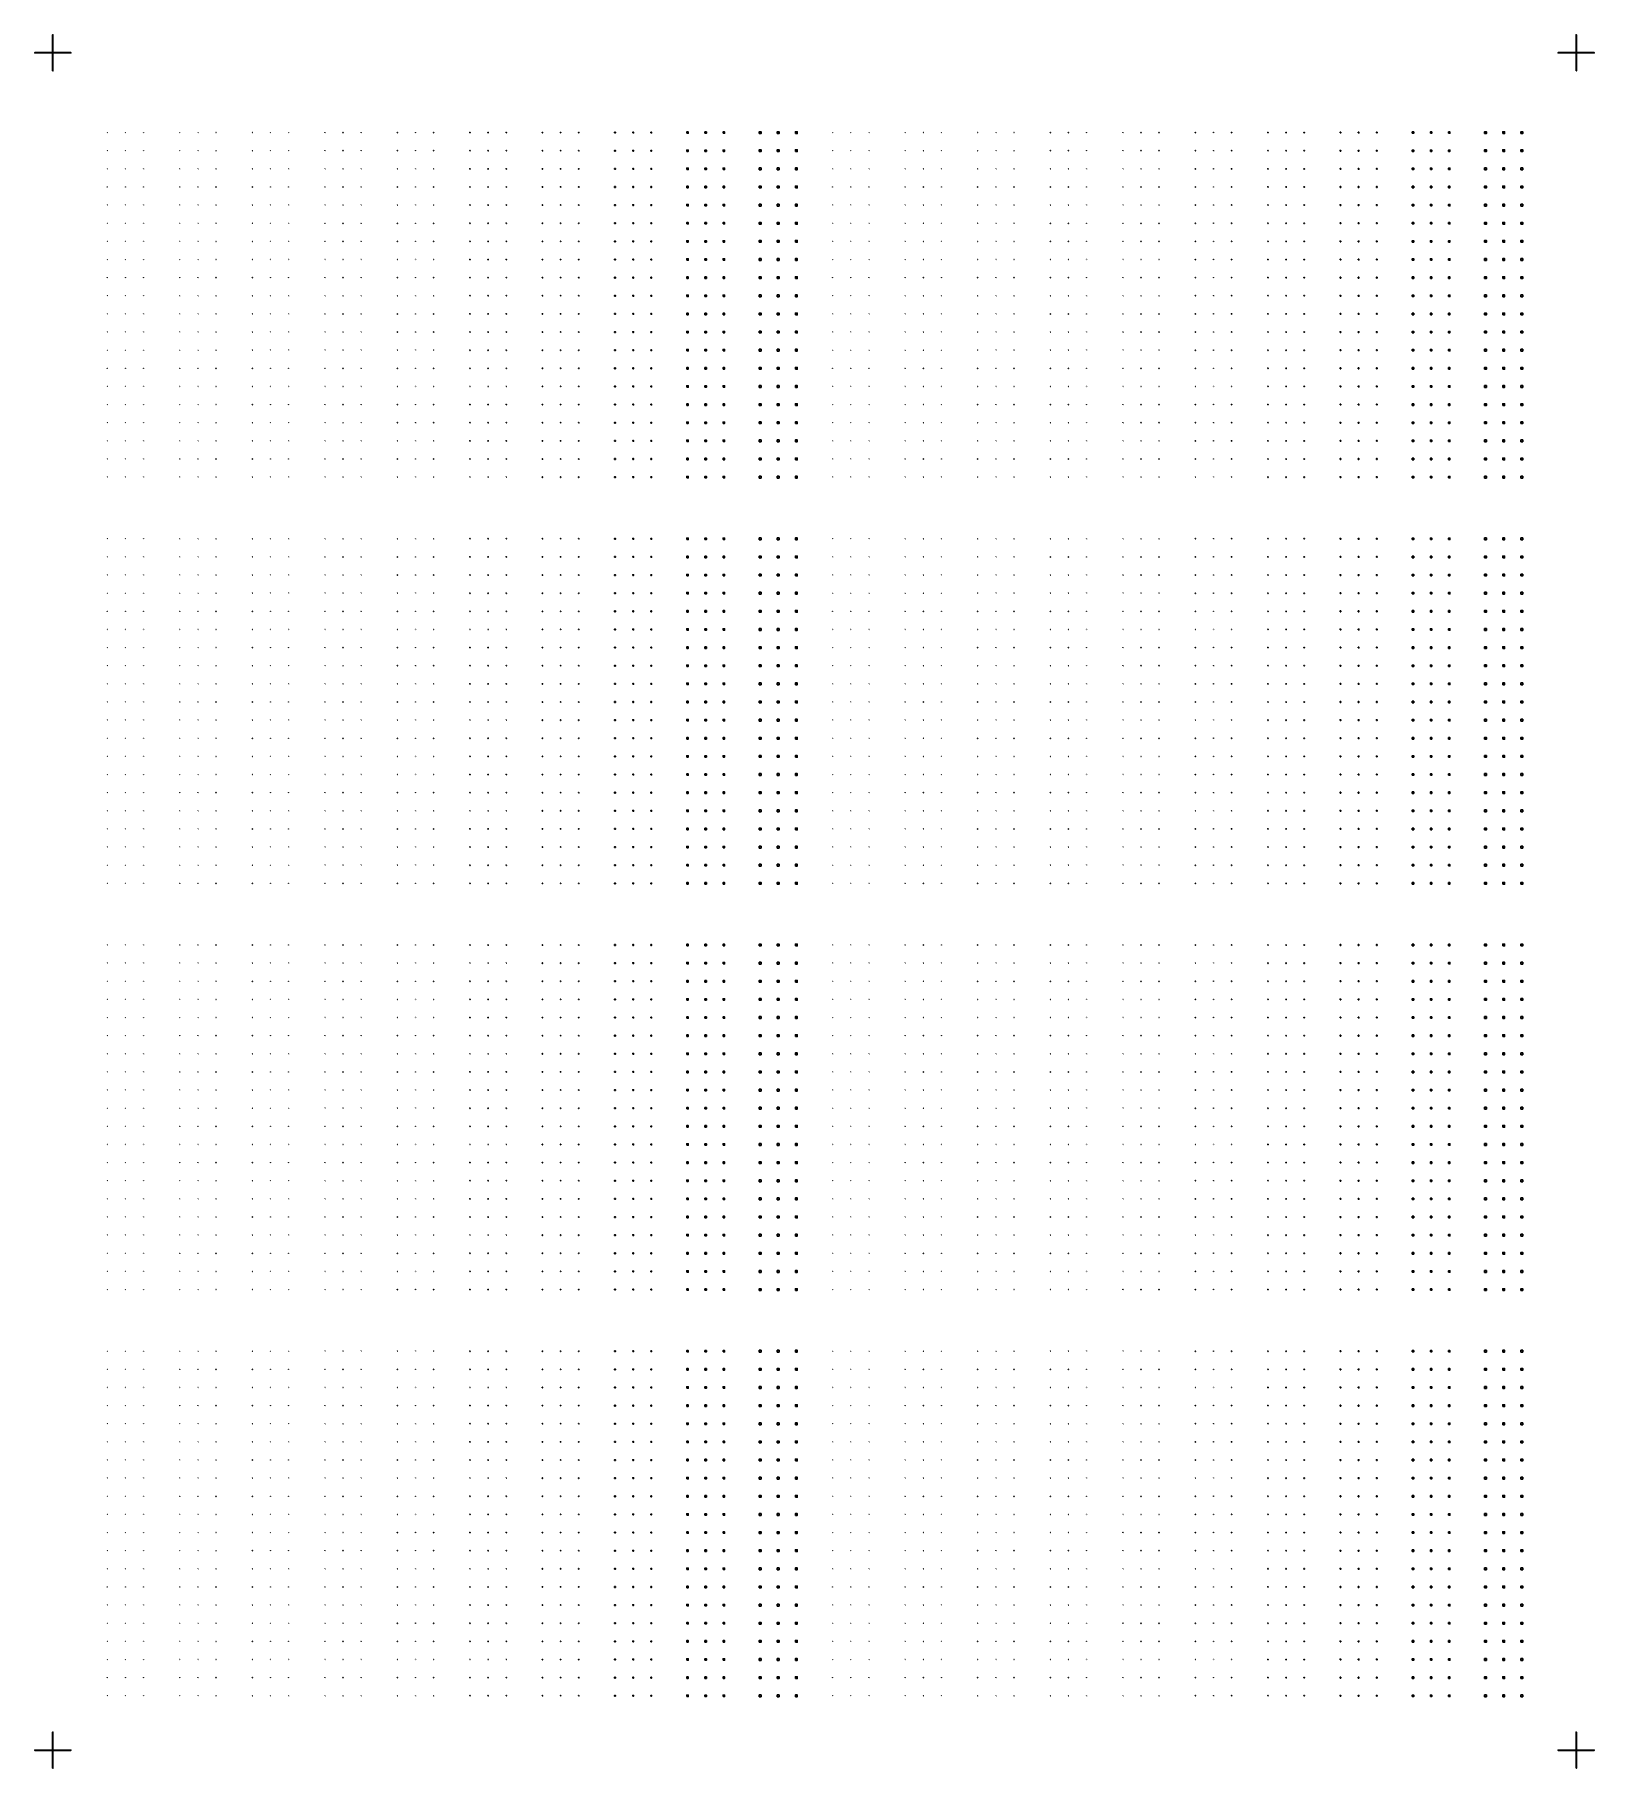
# Model space of a CAD drawing. Extents: x -21493 to 21493, y -12519 to 35265.
import ezdxf

# ---------------------------------------------------------------- set-up
doc = ezdxf.new("R2010")
doc.units = 0
doc.layers.add('L0D0_0', color=1, linetype='CONTINUOUS')

msp = doc.modelspace()

# ---------------------------------------------------------------- linework, layer by layer
at = {"layer": 'L0D0_0'}
for points in [[(-20997.858, 34265.431), (-20997.858, 34760.263), (-21492.689, 34760.263), (-21492.689, 34770.259), (-20997.858, 34770.259), (-20997.858, 35265.09), (-20987.862, 35265.09), (-20987.862, 34770.259), (-20493.031, 34770.259), (-20493.031, 34760.263), (-20987.862, 34760.263), (-20987.862, 34265.431)], [(20987.862, 34265.431), (20987.862, 34760.263), (20493.031, 34760.263), (20493.031, 34770.259), (20987.862, 34770.259), (20987.862, 35265.09), (20997.858, 35265.09), (20997.858, 34770.259), (21492.689, 34770.259), (21492.689, 34760.263), (20997.858, 34760.263), (20997.858, 34265.431)], [(-19493.872, 32565.511), (-19493.872, 32566.51), (-19492.872, 32566.51), (-19492.872, 32565.511)], [(-18994.042, 32565.511), (-18994.042, 32566.51), (-18993.043, 32566.51), (-18993.043, 32565.511)], [(-18494.209, 32565.511), (-18494.209, 32566.51), (-18493.209, 32566.51), (-18493.209, 32565.511)], [(-17495.05, 32565.011), (-17495.05, 32567.01), (-17493.05, 32567.01), (-17493.05, 32565.011)], [(-16995.22, 32565.011), (-16995.22, 32567.01), (-16993.221, 32567.01), (-16993.221, 32565.011)], [(-16495.391, 32565.011), (-16495.391, 32567.01), (-16493.392, 32567.01), (-16493.392, 32565.011)], [(-15496.232, 32564.511), (-15496.232, 32567.51), (-15493.233, 32567.51), (-15493.233, 32564.511)], [(-14996.398, 32564.511), (-14996.398, 32567.51), (-14993.399, 32567.51), (-14993.399, 32564.511)], [(-14496.569, 32564.511), (-14496.569, 32567.51), (-14493.57, 32567.51), (-14493.57, 32564.511)], [(-13497.41, 32564.011), (-13497.41, 32568.01), (-13493.411, 32568.01), (-13493.411, 32564.011)], [(-12997.58, 32564.011), (-12997.58, 32568.01), (-12993.582, 32568.01), (-12993.582, 32564.011)], [(-12497.751, 32564.011), (-12497.751, 32568.01), (-12493.753, 32568.01), (-12493.753, 32564.011)], [(-11498.588, 32563.511), (-11498.588, 32568.509), (-11493.59, 32568.509), (-11493.59, 32563.511)], [(-10998.758, 32563.511), (-10998.758, 32568.509), (-10993.76, 32568.509), (-10993.76, 32563.511)], [(-10498.929, 32563.511), (-10498.929, 32568.509), (-10493.931, 32568.509), (-10493.931, 32563.511)], [(-9500.77, 32562.008), (-9500.77, 32570.009), (-9492.773, 32570.009), (-9492.773, 32562.008)], [(-9000.94, 32562.008), (-9000.94, 32570.009), (-8992.943, 32570.009), (-8992.943, 32562.008)], [(-8501.111, 32562.008), (-8501.111, 32570.009), (-8493.11, 32570.009), (-8493.11, 32562.008)], [(-7502.447, 32561.008), (-7502.447, 32571.008), (-7492.451, 32571.008), (-7492.451, 32561.008)], [(-7002.618, 32561.008), (-7002.618, 32571.008), (-6992.622, 32571.008), (-6992.622, 32561.008)], [(-6502.789, 32561.008), (-6502.789, 32571.008), (-6492.793, 32571.008), (-6492.793, 32561.008)], [(-5508.128, 32556.01), (-5508.128, 32576.006), (-5488.132, 32576.006), (-5488.132, 32556.01)], [(-5008.298, 32556.01), (-5008.298, 32576.006), (-4988.302, 32576.006), (-4988.302, 32556.01)], [(-4508.465, 32556.01), (-4508.465, 32576.006), (-4488.473, 32576.006), (-4488.473, 32556.01)], [(-3518.802, 32546.014), (-3518.802, 32586.002), (-3478.818, 32586.002), (-3478.818, 32546.014)], [(-3018.973, 32546.014), (-3018.973, 32586.002), (-2978.989, 32586.002), (-2978.989, 32546.014)], [(-2519.143, 32546.014), (-2519.143, 32586.002), (-2479.155, 32586.002), (-2479.155, 32546.014)], [(-1524.482, 32541.016), (-1524.482, 32591), (-1474.498, 32591), (-1474.498, 32541.016)], [(-1024.653, 32541.016), (-1024.653, 32591), (-974.669, 32591), (-974.669, 32541.016)], [(-524.824, 32541.016), (-524.824, 32591), (-474.839, 32591), (-474.839, 32541.016)], [(499.33, 32565.511), (499.33, 32566.51), (500.329, 32566.51), (500.329, 32565.511)], [(999.159, 32565.511), (999.159, 32566.51), (1000.159, 32566.51), (1000.159, 32565.511)], [(1498.988, 32565.511), (1498.988, 32566.51), (1499.988, 32566.51), (1499.988, 32565.511)], [(2498.152, 32565.011), (2498.152, 32567.01), (2500.151, 32567.01), (2500.151, 32565.011)], [(2997.981, 32565.011), (2997.981, 32567.01), (2999.98, 32567.01), (2999.98, 32565.011)], [(3497.81, 32565.011), (3497.81, 32567.01), (3499.81, 32567.01), (3499.81, 32565.011)], [(4496.969, 32564.511), (4496.969, 32567.51), (4499.968, 32567.51), (4499.968, 32564.511)], [(4996.799, 32564.511), (4996.799, 32567.51), (4999.802, 32567.51), (4999.802, 32564.511)], [(5496.632, 32564.511), (5496.632, 32567.51), (5499.631, 32567.51), (5499.631, 32564.511)], [(6495.791, 32564.011), (6495.791, 32568.01), (6499.79, 32568.01), (6499.79, 32564.011)], [(6995.621, 32564.011), (6995.621, 32568.01), (6999.619, 32568.01), (6999.619, 32564.011)], [(7495.45, 32564.011), (7495.45, 32568.01), (7499.449, 32568.01), (7499.449, 32564.011)], [(8494.609, 32563.511), (8494.609, 32568.509), (8499.611, 32568.509), (8499.611, 32563.511)], [(8994.443, 32563.511), (8994.443, 32568.509), (8999.441, 32568.509), (8999.441, 32563.511)], [(9494.272, 32563.511), (9494.272, 32568.509), (9499.27, 32568.509), (9499.27, 32563.511)], [(10492.432, 32562.008), (10492.432, 32570.009), (10500.428, 32570.009), (10500.428, 32562.008)], [(10992.261, 32562.008), (10992.261, 32570.009), (11000.258, 32570.009), (11000.258, 32562.008)], [(11492.09, 32562.008), (11492.09, 32570.009), (11500.087, 32570.009), (11500.087, 32562.008)], [(12490.754, 32561.008), (12490.754, 32571.008), (12500.75, 32571.008), (12500.75, 32561.008)], [(12990.583, 32561.008), (12990.583, 32571.008), (13000.579, 32571.008), (13000.579, 32561.008)], [(13490.413, 32561.008), (13490.413, 32571.008), (13500.409, 32571.008), (13500.409, 32561.008)], [(14485.073, 32556.01), (14485.073, 32576.006), (14505.065, 32576.006), (14505.065, 32556.01)], [(14984.903, 32556.01), (14984.903, 32576.006), (15004.899, 32576.006), (15004.899, 32556.01)], [(15484.732, 32556.01), (15484.732, 32576.006), (15504.728, 32576.006), (15504.728, 32556.01)], [(16474.399, 32546.014), (16474.399, 32586.002), (16514.383, 32586.002), (16514.383, 32546.014)], [(16974.229, 32546.014), (16974.229, 32586.002), (17014.213, 32586.002), (17014.213, 32546.014)], [(17474.058, 32546.014), (17474.058, 32586.002), (17514.042, 32586.002), (17514.042, 32546.014)], [(18468.719, 32541.016), (18468.719, 32591), (18518.703, 32591), (18518.703, 32541.016)], [(18968.548, 32541.016), (18968.548, 32591), (19018.532, 32591), (19018.532, 32541.016)], [(19468.378, 32541.016), (19468.378, 32591), (19518.362, 32591), (19518.362, 32541.016)], [(-19493.872, 32065.677), (-19493.872, 32066.677), (-19492.872, 32066.677), (-19492.872, 32065.677)], [(-18994.042, 32065.677), (-18994.042, 32066.677), (-18993.043, 32066.677), (-18993.043, 32065.677)], [(-18494.209, 32065.677), (-18494.209, 32066.677), (-18493.209, 32066.677), (-18493.209, 32065.677)], [(-17495.05, 32065.177), (-17495.05, 32067.176), (-17493.05, 32067.176), (-17493.05, 32065.177)], [(-16995.22, 32065.177), (-16995.22, 32067.176), (-16993.221, 32067.176), (-16993.221, 32065.177)], [(-16495.391, 32065.177), (-16495.391, 32067.176), (-16493.392, 32067.176), (-16493.392, 32065.177)], [(-15496.232, 32064.677), (-15496.232, 32067.676), (-15493.233, 32067.676), (-15493.233, 32064.677)], [(-14996.398, 32064.677), (-14996.398, 32067.676), (-14993.399, 32067.676), (-14993.399, 32064.677)], [(-14496.569, 32064.677), (-14496.569, 32067.676), (-14493.57, 32067.676), (-14493.57, 32064.677)], [(-13497.41, 32064.178), (-13497.41, 32068.176), (-13493.411, 32068.176), (-13493.411, 32064.178)], [(-12997.58, 32064.178), (-12997.58, 32068.176), (-12993.582, 32068.176), (-12993.582, 32064.178)], [(-12497.751, 32064.178), (-12497.751, 32068.176), (-12493.753, 32068.176), (-12493.753, 32064.178)], [(-11498.588, 32063.678), (-11498.588, 32068.676), (-11493.59, 32068.676), (-11493.59, 32063.678)], [(-10998.758, 32063.678), (-10998.758, 32068.676), (-10993.76, 32068.676), (-10993.76, 32063.678)], [(-10498.929, 32063.678), (-10498.929, 32068.676), (-10493.931, 32068.676), (-10493.931, 32063.678)], [(-9500.77, 32062.178), (-9500.77, 32070.175), (-9492.773, 32070.175), (-9492.773, 32062.178)], [(-9000.94, 32062.178), (-9000.94, 32070.175), (-8992.943, 32070.175), (-8992.943, 32062.178)], [(-8501.111, 32062.178), (-8501.111, 32070.175), (-8493.11, 32070.175), (-8493.11, 32062.178)], [(-7502.447, 32061.179), (-7502.447, 32071.175), (-7492.451, 32071.175), (-7492.451, 32061.179)], [(-7002.618, 32061.179), (-7002.618, 32071.175), (-6992.622, 32071.175), (-6992.622, 32061.179)], [(-6502.789, 32061.179), (-6502.789, 32071.175), (-6492.793, 32071.175), (-6492.793, 32061.179)], [(-5508.128, 32056.181), (-5508.128, 32076.177), (-5488.132, 32076.177), (-5488.132, 32056.181)], [(-5008.298, 32056.181), (-5008.298, 32076.177), (-4988.302, 32076.177), (-4988.302, 32056.181)], [(-4508.465, 32056.181), (-4508.465, 32076.177), (-4488.473, 32076.177), (-4488.473, 32056.181)], [(-3518.802, 32046.185), (-3518.802, 32086.173), (-3478.818, 32086.173), (-3478.818, 32046.185)], [(-3018.973, 32046.185), (-3018.973, 32086.173), (-2978.989, 32086.173), (-2978.989, 32046.185)], [(-2519.143, 32046.185), (-2519.143, 32086.173), (-2479.155, 32086.173), (-2479.155, 32046.185)], [(-1524.482, 32041.187), (-1524.482, 32091.171), (-1474.498, 32091.171), (-1474.498, 32041.187)], [(-1024.653, 32041.187), (-1024.653, 32091.171), (-974.669, 32091.171), (-974.669, 32041.187)], [(-524.824, 32041.187), (-524.824, 32091.171), (-474.839, 32091.171), (-474.839, 32041.187)], [(499.33, 32065.677), (499.33, 32066.677), (500.329, 32066.677), (500.329, 32065.677)], [(999.159, 32065.677), (999.159, 32066.677), (1000.159, 32066.677), (1000.159, 32065.677)], [(1498.988, 32065.677), (1498.988, 32066.677), (1499.988, 32066.677), (1499.988, 32065.677)], [(2498.152, 32065.177), (2498.152, 32067.176), (2500.151, 32067.176), (2500.151, 32065.177)], [(2997.981, 32065.177), (2997.981, 32067.176), (2999.98, 32067.176), (2999.98, 32065.177)], [(3497.81, 32065.177), (3497.81, 32067.176), (3499.81, 32067.176), (3499.81, 32065.177)], [(4496.969, 32064.677), (4496.969, 32067.676), (4499.968, 32067.676), (4499.968, 32064.677)], [(4996.799, 32064.677), (4996.799, 32067.676), (4999.802, 32067.676), (4999.802, 32064.677)], [(5496.632, 32064.677), (5496.632, 32067.676), (5499.631, 32067.676), (5499.631, 32064.677)], [(6495.791, 32064.178), (6495.791, 32068.176), (6499.79, 32068.176), (6499.79, 32064.178)], [(6995.621, 32064.178), (6995.621, 32068.176), (6999.619, 32068.176), (6999.619, 32064.178)], [(7495.45, 32064.178), (7495.45, 32068.176), (7499.449, 32068.176), (7499.449, 32064.178)], [(8494.609, 32063.678), (8494.609, 32068.676), (8499.611, 32068.676), (8499.611, 32063.678)], [(8994.443, 32063.678), (8994.443, 32068.676), (8999.441, 32068.676), (8999.441, 32063.678)], [(9494.272, 32063.678), (9494.272, 32068.676), (9499.27, 32068.676), (9499.27, 32063.678)], [(10492.432, 32062.178), (10492.432, 32070.175), (10500.428, 32070.175), (10500.428, 32062.178)], [(10992.261, 32062.178), (10992.261, 32070.175), (11000.258, 32070.175), (11000.258, 32062.178)], [(11492.09, 32062.178), (11492.09, 32070.175), (11500.087, 32070.175), (11500.087, 32062.178)], [(12490.754, 32061.179), (12490.754, 32071.175), (12500.75, 32071.175), (12500.75, 32061.179)], [(12990.583, 32061.179), (12990.583, 32071.175), (13000.579, 32071.175), (13000.579, 32061.179)], [(13490.413, 32061.179), (13490.413, 32071.175), (13500.409, 32071.175), (13500.409, 32061.179)], [(14485.073, 32056.181), (14485.073, 32076.177), (14505.065, 32076.177), (14505.065, 32056.181)], [(14984.903, 32056.181), (14984.903, 32076.177), (15004.899, 32076.177), (15004.899, 32056.181)], [(15484.732, 32056.181), (15484.732, 32076.177), (15504.728, 32076.177), (15504.728, 32056.181)], [(16474.399, 32046.185), (16474.399, 32086.173), (16514.383, 32086.173), (16514.383, 32046.185)], [(16974.229, 32046.185), (16974.229, 32086.173), (17014.213, 32086.173), (17014.213, 32046.185)], [(17474.058, 32046.185), (17474.058, 32086.173), (17514.042, 32086.173), (17514.042, 32046.185)], [(18468.719, 32041.187), (18468.719, 32091.171), (18518.703, 32091.171), (18518.703, 32041.187)], [(18968.548, 32041.187), (18968.548, 32091.171), (19018.532, 32091.171), (19018.532, 32041.187)], [(19468.378, 32041.187), (19468.378, 32091.171), (19518.362, 32091.171), (19518.362, 32041.187)], [(-19493.872, 31565.848), (-19493.872, 31566.847), (-19492.872, 31566.847), (-19492.872, 31565.848)], [(-18994.042, 31565.848), (-18994.042, 31566.847), (-18993.043, 31566.847), (-18993.043, 31565.848)], [(-18494.209, 31565.848), (-18494.209, 31566.847), (-18493.209, 31566.847), (-18493.209, 31565.848)], [(-17495.05, 31565.348), (-17495.05, 31567.347), (-17493.05, 31567.347), (-17493.05, 31565.348)], [(-16995.22, 31565.348), (-16995.22, 31567.347), (-16993.221, 31567.347), (-16993.221, 31565.348)], [(-16495.391, 31565.348), (-16495.391, 31567.347), (-16493.392, 31567.347), (-16493.392, 31565.348)], [(-15496.232, 31564.848), (-15496.232, 31567.847), (-15493.233, 31567.847), (-15493.233, 31564.848)], [(-14996.398, 31564.848), (-14996.398, 31567.847), (-14993.399, 31567.847), (-14993.399, 31564.848)], [(-14496.569, 31564.848), (-14496.569, 31567.847), (-14493.57, 31567.847), (-14493.57, 31564.848)], [(-13497.41, 31564.348), (-13497.41, 31568.347), (-13493.411, 31568.347), (-13493.411, 31564.348)], [(-12997.58, 31564.348), (-12997.58, 31568.347), (-12993.582, 31568.347), (-12993.582, 31564.348)], [(-12497.751, 31564.348), (-12497.751, 31568.347), (-12493.753, 31568.347), (-12493.753, 31564.348)], [(-11498.588, 31563.848), (-11498.588, 31568.846), (-11493.59, 31568.846), (-11493.59, 31563.848)], [(-10998.758, 31563.848), (-10998.758, 31568.846), (-10993.76, 31568.846), (-10993.76, 31563.848)], [(-10498.929, 31563.848), (-10498.929, 31568.846), (-10493.931, 31568.846), (-10493.931, 31563.848)], [(-9500.77, 31562.349), (-9500.77, 31570.346), (-9492.773, 31570.346), (-9492.773, 31562.349)], [(-9000.94, 31562.349), (-9000.94, 31570.346), (-8992.943, 31570.346), (-8992.943, 31562.349)], [(-8501.111, 31562.349), (-8501.111, 31570.346), (-8493.11, 31570.346), (-8493.11, 31562.349)], [(-7502.447, 31561.349), (-7502.447, 31571.345), (-7492.451, 31571.345), (-7492.451, 31561.349)], [(-7002.618, 31561.349), (-7002.618, 31571.345), (-6992.622, 31571.345), (-6992.622, 31561.349)], [(-6502.789, 31561.349), (-6502.789, 31571.345), (-6492.793, 31571.345), (-6492.793, 31561.349)], [(-5508.128, 31556.351), (-5508.128, 31576.343), (-5488.132, 31576.343), (-5488.132, 31556.351)], [(-5008.298, 31556.351), (-5008.298, 31576.343), (-4988.302, 31576.343), (-4988.302, 31556.351)], [(-4508.465, 31556.351), (-4508.465, 31576.343), (-4488.473, 31576.343), (-4488.473, 31556.351)], [(-3518.802, 31546.355), (-3518.802, 31586.344), (-3478.818, 31586.344), (-3478.818, 31546.355)], [(-3018.973, 31546.355), (-3018.973, 31586.344), (-2978.989, 31586.344), (-2978.989, 31546.355)], [(-2519.143, 31546.355), (-2519.143, 31586.344), (-2479.155, 31586.344), (-2479.155, 31546.355)], [(-1524.482, 31541.357), (-1524.482, 31591.342), (-1474.498, 31591.342), (-1474.498, 31541.357)], [(-1024.653, 31541.357), (-1024.653, 31591.342), (-974.669, 31591.342), (-974.669, 31541.357)], [(-524.824, 31541.357), (-524.824, 31591.342), (-474.839, 31591.342), (-474.839, 31541.357)], [(499.33, 31565.848), (499.33, 31566.847), (500.329, 31566.847), (500.329, 31565.848)], [(999.159, 31565.848), (999.159, 31566.847), (1000.159, 31566.847), (1000.159, 31565.848)], [(1498.988, 31565.848), (1498.988, 31566.847), (1499.988, 31566.847), (1499.988, 31565.848)], [(2498.152, 31565.348), (2498.152, 31567.347), (2500.151, 31567.347), (2500.151, 31565.348)], [(2997.981, 31565.348), (2997.981, 31567.347), (2999.98, 31567.347), (2999.98, 31565.348)], [(3497.81, 31565.348), (3497.81, 31567.347), (3499.81, 31567.347), (3499.81, 31565.348)], [(4496.969, 31564.848), (4496.969, 31567.847), (4499.968, 31567.847), (4499.968, 31564.848)], [(4996.799, 31564.848), (4996.799, 31567.847), (4999.802, 31567.847), (4999.802, 31564.848)], [(5496.632, 31564.848), (5496.632, 31567.847), (5499.631, 31567.847), (5499.631, 31564.848)], [(6495.791, 31564.348), (6495.791, 31568.347), (6499.79, 31568.347), (6499.79, 31564.348)], [(6995.621, 31564.348), (6995.621, 31568.347), (6999.619, 31568.347), (6999.619, 31564.348)], [(7495.45, 31564.348), (7495.45, 31568.347), (7499.449, 31568.347), (7499.449, 31564.348)], [(8494.609, 31563.848), (8494.609, 31568.846), (8499.611, 31568.846), (8499.611, 31563.848)], [(8994.443, 31563.848), (8994.443, 31568.846), (8999.441, 31568.846), (8999.441, 31563.848)], [(9494.272, 31563.848), (9494.272, 31568.846), (9499.27, 31568.846), (9499.27, 31563.848)], [(10492.432, 31562.349), (10492.432, 31570.346), (10500.428, 31570.346), (10500.428, 31562.349)], [(10992.261, 31562.349), (10992.261, 31570.346), (11000.258, 31570.346), (11000.258, 31562.349)], [(11492.09, 31562.349), (11492.09, 31570.346), (11500.087, 31570.346), (11500.087, 31562.349)], [(12490.754, 31561.349), (12490.754, 31571.345), (12500.75, 31571.345), (12500.75, 31561.349)], [(12990.583, 31561.349), (12990.583, 31571.345), (13000.579, 31571.345), (13000.579, 31561.349)], [(13490.413, 31561.349), (13490.413, 31571.345), (13500.409, 31571.345), (13500.409, 31561.349)], [(14485.073, 31556.351), (14485.073, 31576.343), (14505.065, 31576.343), (14505.065, 31556.351)], [(14984.903, 31556.351), (14984.903, 31576.343), (15004.899, 31576.343), (15004.899, 31556.351)], [(15484.732, 31556.351), (15484.732, 31576.343), (15504.728, 31576.343), (15504.728, 31556.351)], [(16474.399, 31546.355), (16474.399, 31586.344), (16514.383, 31586.344), (16514.383, 31546.355)], [(16974.229, 31546.355), (16974.229, 31586.344), (17014.213, 31586.344), (17014.213, 31546.355)], [(17474.058, 31546.355), (17474.058, 31586.344), (17514.042, 31586.344), (17514.042, 31546.355)], [(18468.719, 31541.357), (18468.719, 31591.342), (18518.703, 31591.342), (18518.703, 31541.357)], [(18968.548, 31541.357), (18968.548, 31591.342), (19018.532, 31591.342), (19018.532, 31541.357)], [(19468.378, 31541.357), (19468.378, 31591.342), (19518.362, 31591.342), (19518.362, 31541.357)], [(-19493.872, 31066.018), (-19493.872, 31067.018), (-19492.872, 31067.018), (-19492.872, 31066.018)], [(-18994.042, 31066.018), (-18994.042, 31067.018), (-18993.043, 31067.018), (-18993.043, 31066.018)], [(-18494.209, 31066.018), (-18494.209, 31067.018), (-18493.209, 31067.018), (-18493.209, 31066.018)], [(-17495.05, 31065.518), (-17495.05, 31067.518), (-17493.05, 31067.518), (-17493.05, 31065.518)], [(-16995.22, 31065.518), (-16995.22, 31067.518), (-16993.221, 31067.518), (-16993.221, 31065.518)], [(-16495.391, 31065.518), (-16495.391, 31067.518), (-16493.392, 31067.518), (-16493.392, 31065.518)], [(-15496.232, 31065.019), (-15496.232, 31068.017), (-15493.233, 31068.017), (-15493.233, 31065.019)], [(-14996.398, 31065.019), (-14996.398, 31068.017), (-14993.399, 31068.017), (-14993.399, 31065.019)], [(-14496.569, 31065.019), (-14496.569, 31068.017), (-14493.57, 31068.017), (-14493.57, 31065.019)], [(-13497.41, 31064.519), (-13497.41, 31068.517), (-13493.411, 31068.517), (-13493.411, 31064.519)], [(-12997.58, 31064.519), (-12997.58, 31068.517), (-12993.582, 31068.517), (-12993.582, 31064.519)], [(-12497.751, 31064.519), (-12497.751, 31068.517), (-12493.753, 31068.517), (-12493.753, 31064.519)], [(-11498.588, 31064.019), (-11498.588, 31069.017), (-11493.59, 31069.017), (-11493.59, 31064.019)], [(-10998.758, 31064.019), (-10998.758, 31069.017), (-10993.76, 31069.017), (-10993.76, 31064.019)], [(-10498.929, 31064.019), (-10498.929, 31069.017), (-10493.931, 31069.017), (-10493.931, 31064.019)], [(-9500.77, 31062.52), (-9500.77, 31070.516), (-9492.773, 31070.516), (-9492.773, 31062.52)], [(-9000.94, 31062.52), (-9000.94, 31070.516), (-8992.943, 31070.516), (-8992.943, 31062.52)], [(-8501.111, 31062.52), (-8501.111, 31070.516), (-8493.11, 31070.516), (-8493.11, 31062.52)], [(-7502.447, 31061.52), (-7502.447, 31071.516), (-7492.451, 31071.516), (-7492.451, 31061.52)], [(-7002.618, 31061.52), (-7002.618, 31071.516), (-6992.622, 31071.516), (-6992.622, 31061.52)], [(-6502.789, 31061.52), (-6502.789, 31071.516), (-6492.793, 31071.516), (-6492.793, 31061.52)], [(-5508.128, 31056.522), (-5508.128, 31076.514), (-5488.132, 31076.514), (-5488.132, 31056.522)], [(-5008.298, 31056.522), (-5008.298, 31076.514), (-4988.302, 31076.514), (-4988.302, 31056.522)], [(-4508.465, 31056.522), (-4508.465, 31076.514), (-4488.473, 31076.514), (-4488.473, 31056.522)], [(-3518.802, 31046.526), (-3518.802, 31086.51), (-3478.818, 31086.51), (-3478.818, 31046.526)], [(-3018.973, 31046.526), (-3018.973, 31086.51), (-2978.989, 31086.51), (-2978.989, 31046.526)], [(-2519.143, 31046.526), (-2519.143, 31086.51), (-2479.155, 31086.51), (-2479.155, 31046.526)], [(-1524.482, 31041.528), (-1524.482, 31091.508), (-1474.498, 31091.508), (-1474.498, 31041.528)], [(-1024.653, 31041.528), (-1024.653, 31091.508), (-974.669, 31091.508), (-974.669, 31041.528)], [(-524.824, 31041.528), (-524.824, 31091.508), (-474.839, 31091.508), (-474.839, 31041.528)], [(499.33, 31066.018), (499.33, 31067.018), (500.329, 31067.018), (500.329, 31066.018)], [(999.159, 31066.018), (999.159, 31067.018), (1000.159, 31067.018), (1000.159, 31066.018)], [(1498.988, 31066.018), (1498.988, 31067.018), (1499.988, 31067.018), (1499.988, 31066.018)], [(2498.152, 31065.518), (2498.152, 31067.518), (2500.151, 31067.518), (2500.151, 31065.518)], [(2997.981, 31065.518), (2997.981, 31067.518), (2999.98, 31067.518), (2999.98, 31065.518)], [(3497.81, 31065.518), (3497.81, 31067.518), (3499.81, 31067.518), (3499.81, 31065.518)], [(4496.969, 31065.019), (4496.969, 31068.017), (4499.968, 31068.017), (4499.968, 31065.019)], [(4996.799, 31065.019), (4996.799, 31068.017), (4999.802, 31068.017), (4999.802, 31065.019)], [(5496.632, 31065.019), (5496.632, 31068.017), (5499.631, 31068.017), (5499.631, 31065.019)], [(6495.791, 31064.519), (6495.791, 31068.517), (6499.79, 31068.517), (6499.79, 31064.519)], [(6995.621, 31064.519), (6995.621, 31068.517), (6999.619, 31068.517), (6999.619, 31064.519)], [(7495.45, 31064.519), (7495.45, 31068.517), (7499.449, 31068.517), (7499.449, 31064.519)], [(8494.609, 31064.019), (8494.609, 31069.017), (8499.611, 31069.017), (8499.611, 31064.019)], [(8994.443, 31064.019), (8994.443, 31069.017), (8999.441, 31069.017), (8999.441, 31064.019)], [(9494.272, 31064.019), (9494.272, 31069.017), (9499.27, 31069.017), (9499.27, 31064.019)], [(10492.432, 31062.52), (10492.432, 31070.516), (10500.428, 31070.516), (10500.428, 31062.52)], [(10992.261, 31062.52), (10992.261, 31070.516), (11000.258, 31070.516), (11000.258, 31062.52)], [(11492.09, 31062.52), (11492.09, 31070.516), (11500.087, 31070.516), (11500.087, 31062.52)], [(12490.754, 31061.52), (12490.754, 31071.516), (12500.75, 31071.516), (12500.75, 31061.52)], [(12990.583, 31061.52), (12990.583, 31071.516), (13000.579, 31071.516), (13000.579, 31061.52)], [(13490.413, 31061.52), (13490.413, 31071.516), (13500.409, 31071.516), (13500.409, 31061.52)], [(14485.073, 31056.522), (14485.073, 31076.514), (14505.065, 31076.514), (14505.065, 31056.522)], [(14984.903, 31056.522), (14984.903, 31076.514), (15004.899, 31076.514), (15004.899, 31056.522)], [(15484.732, 31056.522), (15484.732, 31076.514), (15504.728, 31076.514), (15504.728, 31056.522)], [(16474.399, 31046.526), (16474.399, 31086.51), (16514.383, 31086.51), (16514.383, 31046.526)], [(16974.229, 31046.526), (16974.229, 31086.51), (17014.213, 31086.51), (17014.213, 31046.526)], [(17474.058, 31046.526), (17474.058, 31086.51), (17514.042, 31086.51), (17514.042, 31046.526)], [(18468.719, 31041.528), (18468.719, 31091.508), (18518.703, 31091.508), (18518.703, 31041.528)], [(18968.548, 31041.528), (18968.548, 31091.508), (19018.532, 31091.508), (19018.532, 31041.528)], [(19468.378, 31041.528), (19468.378, 31091.508), (19518.362, 31091.508), (19518.362, 31041.528)], [(-3518.802, 30546.697), (-3518.802, 30586.681), (-3478.818, 30586.681), (-3478.818, 30546.697)], [(-3018.973, 30546.697), (-3018.973, 30586.681), (-2978.989, 30586.681), (-2978.989, 30546.697)], [(-2519.143, 30546.697), (-2519.143, 30586.681), (-2479.155, 30586.681), (-2479.155, 30546.697)], [(-1524.482, 30541.699), (-1524.482, 30591.679), (-1474.498, 30591.679), (-1474.498, 30541.699)], [(-1024.653, 30541.699), (-1024.653, 30591.679), (-974.669, 30591.679), (-974.669, 30541.699)], [(-524.824, 30541.699), (-524.824, 30591.679), (-474.839, 30591.679), (-474.839, 30541.699)], [(16474.399, 30546.697), (16474.399, 30586.681), (16514.383, 30586.681), (16514.383, 30546.697)], [(16974.229, 30546.697), (16974.229, 30586.681), (17014.213, 30586.681), (17014.213, 30546.697)], [(17474.058, 30546.697), (17474.058, 30586.681), (17514.042, 30586.681), (17514.042, 30546.697)], [(18468.719, 30541.699), (18468.719, 30591.679), (18518.703, 30591.679), (18518.703, 30541.699)], [(18968.548, 30541.699), (18968.548, 30591.679), (19018.532, 30591.679), (19018.532, 30541.699)], [(19468.378, 30541.699), (19468.378, 30591.679), (19518.362, 30591.679), (19518.362, 30541.699)], [(-19493.872, 30566.189), (-19493.872, 30567.188), (-19492.872, 30567.188), (-19492.872, 30566.189)], [(-18994.042, 30566.189), (-18994.042, 30567.188), (-18993.043, 30567.188), (-18993.043, 30566.189)], [(-18494.209, 30566.189), (-18494.209, 30567.188), (-18493.209, 30567.188), (-18493.209, 30566.189)], [(-17495.05, 30565.689), (-17495.05, 30567.688), (-17493.05, 30567.688), (-17493.05, 30565.689)], [(-16995.22, 30565.689), (-16995.22, 30567.688), (-16993.221, 30567.688), (-16993.221, 30565.689)], [(-16495.391, 30565.689), (-16495.391, 30567.688), (-16493.392, 30567.688), (-16493.392, 30565.689)], [(-15496.232, 30565.189), (-15496.232, 30568.188), (-15493.233, 30568.188), (-15493.233, 30565.189)], [(-14996.398, 30565.189), (-14996.398, 30568.188), (-14993.399, 30568.188), (-14993.399, 30565.189)], [(-14496.569, 30565.189), (-14496.569, 30568.188), (-14493.57, 30568.188), (-14493.57, 30565.189)], [(-13497.41, 30564.689), (-13497.41, 30568.688), (-13493.411, 30568.688), (-13493.411, 30564.689)], [(-12997.58, 30564.689), (-12997.58, 30568.688), (-12993.582, 30568.688), (-12993.582, 30564.689)], [(-12497.751, 30564.689), (-12497.751, 30568.688), (-12493.753, 30568.688), (-12493.753, 30564.689)], [(-11498.588, 30564.19), (-11498.588, 30569.188), (-11493.59, 30569.188), (-11493.59, 30564.19)], [(-10998.758, 30564.19), (-10998.758, 30569.188), (-10993.76, 30569.188), (-10993.76, 30564.19)], [(-10498.929, 30564.19), (-10498.929, 30569.188), (-10493.931, 30569.188), (-10493.931, 30564.19)], [(-9500.77, 30562.69), (-9500.77, 30570.687), (-9492.773, 30570.687), (-9492.773, 30562.69)], [(-9000.94, 30562.69), (-9000.94, 30570.687), (-8992.943, 30570.687), (-8992.943, 30562.69)], [(-8501.111, 30562.69), (-8501.111, 30570.687), (-8493.11, 30570.687), (-8493.11, 30562.69)], [(-7502.447, 30561.691), (-7502.447, 30571.687), (-7492.451, 30571.687), (-7492.451, 30561.691)], [(-7002.618, 30561.691), (-7002.618, 30571.687), (-6992.622, 30571.687), (-6992.622, 30561.691)], [(-6502.789, 30561.691), (-6502.789, 30571.687), (-6492.793, 30571.687), (-6492.793, 30561.691)], [(-5508.128, 30556.693), (-5508.128, 30576.685), (-5488.132, 30576.685), (-5488.132, 30556.693)], [(-5008.298, 30556.693), (-5008.298, 30576.685), (-4988.302, 30576.685), (-4988.302, 30556.693)], [(-4508.465, 30556.693), (-4508.465, 30576.685), (-4488.473, 30576.685), (-4488.473, 30556.693)], [(499.33, 30566.189), (499.33, 30567.188), (500.329, 30567.188), (500.329, 30566.189)], [(999.159, 30566.189), (999.159, 30567.188), (1000.159, 30567.188), (1000.159, 30566.189)], [(1498.988, 30566.189), (1498.988, 30567.188), (1499.988, 30567.188), (1499.988, 30566.189)], [(2498.152, 30565.689), (2498.152, 30567.688), (2500.151, 30567.688), (2500.151, 30565.689)], [(2997.981, 30565.689), (2997.981, 30567.688), (2999.98, 30567.688), (2999.98, 30565.689)], [(3497.81, 30565.689), (3497.81, 30567.688), (3499.81, 30567.688), (3499.81, 30565.689)], [(4496.969, 30565.189), (4496.969, 30568.188), (4499.968, 30568.188), (4499.968, 30565.189)], [(4996.799, 30565.189), (4996.799, 30568.188), (4999.802, 30568.188), (4999.802, 30565.189)], [(5496.632, 30565.189), (5496.632, 30568.188), (5499.631, 30568.188), (5499.631, 30565.189)], [(6495.791, 30564.689), (6495.791, 30568.688), (6499.79, 30568.688), (6499.79, 30564.689)], [(6995.621, 30564.689), (6995.621, 30568.688), (6999.619, 30568.688), (6999.619, 30564.689)], [(7495.45, 30564.689), (7495.45, 30568.688), (7499.449, 30568.688), (7499.449, 30564.689)], [(8494.609, 30564.19), (8494.609, 30569.188), (8499.611, 30569.188), (8499.611, 30564.19)], [(8994.443, 30564.19), (8994.443, 30569.188), (8999.441, 30569.188), (8999.441, 30564.19)], [(9494.272, 30564.19), (9494.272, 30569.188), (9499.27, 30569.188), (9499.27, 30564.19)], [(10492.432, 30562.69), (10492.432, 30570.687), (10500.428, 30570.687), (10500.428, 30562.69)], [(10992.261, 30562.69), (10992.261, 30570.687), (11000.258, 30570.687), (11000.258, 30562.69)], [(11492.09, 30562.69), (11492.09, 30570.687), (11500.087, 30570.687), (11500.087, 30562.69)], [(12490.754, 30561.691), (12490.754, 30571.687), (12500.75, 30571.687), (12500.75, 30561.691)], [(12990.583, 30561.691), (12990.583, 30571.687), (13000.579, 30571.687), (13000.579, 30561.691)], [(13490.413, 30561.691), (13490.413, 30571.687), (13500.409, 30571.687), (13500.409, 30561.691)], [(14485.073, 30556.693), (14485.073, 30576.685), (14505.065, 30576.685), (14505.065, 30556.693)], [(14984.903, 30556.693), (14984.903, 30576.685), (15004.899, 30576.685), (15004.899, 30556.693)], [(15484.732, 30556.693), (15484.732, 30576.685), (15504.728, 30576.685), (15504.728, 30556.693)], [(-19493.872, 30066.359), (-19493.872, 30067.359), (-19492.872, 30067.359), (-19492.872, 30066.359)], [(-18994.042, 30066.359), (-18994.042, 30067.359), (-18993.043, 30067.359), (-18993.043, 30066.359)], [(-18494.209, 30066.359), (-18494.209, 30067.359), (-18493.209, 30067.359), (-18493.209, 30066.359)], [(-17495.05, 30065.86), (-17495.05, 30067.859), (-17493.05, 30067.859), (-17493.05, 30065.86)], [(-16995.22, 30065.86), (-16995.22, 30067.859), (-16993.221, 30067.859), (-16993.221, 30065.86)], [(-16495.391, 30065.86), (-16495.391, 30067.859), (-16493.392, 30067.859), (-16493.392, 30065.86)], [(-15496.232, 30065.36), (-15496.232, 30068.359), (-15493.233, 30068.359), (-15493.233, 30065.36)], [(-14996.398, 30065.36), (-14996.398, 30068.359), (-14993.399, 30068.359), (-14993.399, 30065.36)], [(-14496.569, 30065.36), (-14496.569, 30068.359), (-14493.57, 30068.359), (-14493.57, 30065.36)], [(-13497.41, 30064.86), (-13497.41, 30068.858), (-13493.411, 30068.858), (-13493.411, 30064.86)], [(-12997.58, 30064.86), (-12997.58, 30068.858), (-12993.582, 30068.858), (-12993.582, 30064.86)], [(-12497.751, 30064.86), (-12497.751, 30068.858), (-12493.753, 30068.858), (-12493.753, 30064.86)], [(-11498.588, 30064.36), (-11498.588, 30069.358), (-11493.59, 30069.358), (-11493.59, 30064.36)], [(-10998.758, 30064.36), (-10998.758, 30069.358), (-10993.76, 30069.358), (-10993.76, 30064.36)], [(-10498.929, 30064.36), (-10498.929, 30069.358), (-10493.931, 30069.358), (-10493.931, 30064.36)], [(-9500.77, 30062.861), (-9500.77, 30070.858), (-9492.773, 30070.858), (-9492.773, 30062.861)], [(-9000.94, 30062.861), (-9000.94, 30070.858), (-8992.943, 30070.858), (-8992.943, 30062.861)], [(-8501.111, 30062.861), (-8501.111, 30070.858), (-8493.11, 30070.858), (-8493.11, 30062.861)], [(-7502.447, 30061.861), (-7502.447, 30071.857), (-7492.451, 30071.857), (-7492.451, 30061.861)], [(-7002.618, 30061.861), (-7002.618, 30071.857), (-6992.622, 30071.857), (-6992.622, 30061.861)], [(-6502.789, 30061.861), (-6502.789, 30071.857), (-6492.793, 30071.857), (-6492.793, 30061.861)], [(-5508.128, 30056.863), (-5508.128, 30076.855), (-5488.132, 30076.855), (-5488.132, 30056.863)], [(-5008.298, 30056.863), (-5008.298, 30076.855), (-4988.302, 30076.855), (-4988.302, 30056.863)], [(-4508.465, 30056.863), (-4508.465, 30076.855), (-4488.473, 30076.855), (-4488.473, 30056.863)], [(-3518.802, 30046.867), (-3518.802, 30086.851), (-3478.818, 30086.851), (-3478.818, 30046.867)], [(-3018.973, 30046.867), (-3018.973, 30086.851), (-2978.989, 30086.851), (-2978.989, 30046.867)], [(-2519.143, 30046.867), (-2519.143, 30086.851), (-2479.155, 30086.851), (-2479.155, 30046.867)], [(-1524.482, 30041.865), (-1524.482, 30091.849), (-1474.498, 30091.849), (-1474.498, 30041.865)], [(-1024.653, 30041.865), (-1024.653, 30091.849), (-974.669, 30091.849), (-974.669, 30041.865)], [(-524.824, 30041.865), (-524.824, 30091.849), (-474.839, 30091.849), (-474.839, 30041.865)], [(499.33, 30066.359), (499.33, 30067.359), (500.329, 30067.359), (500.329, 30066.359)], [(999.159, 30066.359), (999.159, 30067.359), (1000.159, 30067.359), (1000.159, 30066.359)], [(1498.988, 30066.359), (1498.988, 30067.359), (1499.988, 30067.359), (1499.988, 30066.359)], [(2498.152, 30065.86), (2498.152, 30067.859), (2500.151, 30067.859), (2500.151, 30065.86)], [(2997.981, 30065.86), (2997.981, 30067.859), (2999.98, 30067.859), (2999.98, 30065.86)], [(3497.81, 30065.86), (3497.81, 30067.859), (3499.81, 30067.859), (3499.81, 30065.86)], [(4496.969, 30065.36), (4496.969, 30068.359), (4499.968, 30068.359), (4499.968, 30065.36)], [(4996.799, 30065.36), (4996.799, 30068.359), (4999.802, 30068.359), (4999.802, 30065.36)], [(5496.632, 30065.36), (5496.632, 30068.359), (5499.631, 30068.359), (5499.631, 30065.36)], [(6495.791, 30064.86), (6495.791, 30068.858), (6499.79, 30068.858), (6499.79, 30064.86)], [(6995.621, 30064.86), (6995.621, 30068.858), (6999.619, 30068.858), (6999.619, 30064.86)], [(7495.45, 30064.86), (7495.45, 30068.858), (7499.449, 30068.858), (7499.449, 30064.86)], [(8494.609, 30064.36), (8494.609, 30069.358), (8499.611, 30069.358), (8499.611, 30064.36)], [(8994.443, 30064.36), (8994.443, 30069.358), (8999.441, 30069.358), (8999.441, 30064.36)], [(9494.272, 30064.36), (9494.272, 30069.358), (9499.27, 30069.358), (9499.27, 30064.36)], [(10492.432, 30062.861), (10492.432, 30070.858), (10500.428, 30070.858), (10500.428, 30062.861)], [(10992.261, 30062.861), (10992.261, 30070.858), (11000.258, 30070.858), (11000.258, 30062.861)], [(11492.09, 30062.861), (11492.09, 30070.858), (11500.087, 30070.858), (11500.087, 30062.861)], [(12490.754, 30061.861), (12490.754, 30071.857), (12500.75, 30071.857), (12500.75, 30061.861)], [(12990.583, 30061.861), (12990.583, 30071.857), (13000.579, 30071.857), (13000.579, 30061.861)], [(13490.413, 30061.861), (13490.413, 30071.857), (13500.409, 30071.857), (13500.409, 30061.861)], [(14485.073, 30056.863), (14485.073, 30076.855), (14505.065, 30076.855), (14505.065, 30056.863)], [(14984.903, 30056.863), (14984.903, 30076.855), (15004.899, 30076.855), (15004.899, 30056.863)], [(15484.732, 30056.863), (15484.732, 30076.855), (15504.728, 30076.855), (15504.728, 30056.863)], [(16474.399, 30046.867), (16474.399, 30086.851), (16514.383, 30086.851), (16514.383, 30046.867)], [(16974.229, 30046.867), (16974.229, 30086.851), (17014.213, 30086.851), (17014.213, 30046.867)], [(17474.058, 30046.867), (17474.058, 30086.851), (17514.042, 30086.851), (17514.042, 30046.867)], [(18468.719, 30041.865), (18468.719, 30091.849), (18518.703, 30091.849), (18518.703, 30041.865)], [(18968.548, 30041.865), (18968.548, 30091.849), (19018.532, 30091.849), (19018.532, 30041.865)], [(19468.378, 30041.865), (19468.378, 30091.849), (19518.362, 30091.849), (19518.362, 30041.865)], [(-19493.872, 29566.53), (-19493.872, 29567.53), (-19492.872, 29567.53), (-19492.872, 29566.53)], [(-18994.042, 29566.53), (-18994.042, 29567.53), (-18993.043, 29567.53), (-18993.043, 29566.53)], [(-18494.209, 29566.53), (-18494.209, 29567.53), (-18493.209, 29567.53), (-18493.209, 29566.53)], [(-17495.05, 29566.03), (-17495.05, 29568.029), (-17493.05, 29568.029), (-17493.05, 29566.03)], [(-16995.22, 29566.03), (-16995.22, 29568.029), (-16993.221, 29568.029), (-16993.221, 29566.03)], [(-16495.391, 29566.03), (-16495.391, 29568.029), (-16493.392, 29568.029), (-16493.392, 29566.03)], [(-15496.232, 29565.53), (-15496.232, 29568.529), (-15493.233, 29568.529), (-15493.233, 29565.53)], [(-14996.398, 29565.53), (-14996.398, 29568.529), (-14993.399, 29568.529), (-14993.399, 29565.53)], [(-14496.569, 29565.53), (-14496.569, 29568.529), (-14493.57, 29568.529), (-14493.57, 29565.53)], [(-13497.41, 29565.031), (-13497.41, 29569.029), (-13493.411, 29569.029), (-13493.411, 29565.031)], [(-12997.58, 29565.031), (-12997.58, 29569.029), (-12993.582, 29569.029), (-12993.582, 29565.031)], [(-12497.751, 29565.031), (-12497.751, 29569.029), (-12493.753, 29569.029), (-12493.753, 29565.031)], [(-11498.588, 29564.531), (-11498.588, 29569.529), (-11493.59, 29569.529), (-11493.59, 29564.531)], [(-10998.758, 29564.531), (-10998.758, 29569.529), (-10993.76, 29569.529), (-10993.76, 29564.531)], [(-10498.929, 29564.531), (-10498.929, 29569.529), (-10493.931, 29569.529), (-10493.931, 29564.531)], [(-9500.77, 29563.031), (-9500.77, 29571.028), (-9492.773, 29571.028), (-9492.773, 29563.031)], [(-9000.94, 29563.031), (-9000.94, 29571.028), (-8992.943, 29571.028), (-8992.943, 29563.031)], [(-8501.111, 29563.031), (-8501.111, 29571.028), (-8493.11, 29571.028), (-8493.11, 29563.031)], [(-7502.447, 29562.032), (-7502.447, 29572.028), (-7492.451, 29572.028), (-7492.451, 29562.032)], [(-7002.618, 29562.032), (-7002.618, 29572.028), (-6992.622, 29572.028), (-6992.622, 29562.032)], [(-6502.789, 29562.032), (-6502.789, 29572.028), (-6492.793, 29572.028), (-6492.793, 29562.032)], [(-5508.128, 29557.034), (-5508.128, 29577.026), (-5488.132, 29577.026), (-5488.132, 29557.034)], [(-5008.298, 29557.034), (-5008.298, 29577.026), (-4988.302, 29577.026), (-4988.302, 29557.034)], [(-4508.465, 29557.034), (-4508.465, 29577.026), (-4488.473, 29577.026), (-4488.473, 29557.034)], [(-3518.802, 29547.034), (-3518.802, 29587.022), (-3478.818, 29587.022), (-3478.818, 29547.034)], [(-3018.973, 29547.034), (-3018.973, 29587.022), (-2978.989, 29587.022), (-2978.989, 29547.034)], [(-2519.143, 29547.034), (-2519.143, 29587.022), (-2479.155, 29587.022), (-2479.155, 29547.034)], [(-1524.482, 29542.036), (-1524.482, 29592.02), (-1474.498, 29592.02), (-1474.498, 29542.036)], [(-1024.653, 29542.036), (-1024.653, 29592.02), (-974.669, 29592.02), (-974.669, 29542.036)], [(-524.824, 29542.036), (-524.824, 29592.02), (-474.839, 29592.02), (-474.839, 29542.036)], [(499.33, 29566.53), (499.33, 29567.53), (500.329, 29567.53), (500.329, 29566.53)], [(999.159, 29566.53), (999.159, 29567.53), (1000.159, 29567.53), (1000.159, 29566.53)], [(1498.988, 29566.53), (1498.988, 29567.53), (1499.988, 29567.53), (1499.988, 29566.53)], [(2498.152, 29566.03), (2498.152, 29568.029), (2500.151, 29568.029), (2500.151, 29566.03)], [(2997.981, 29566.03), (2997.981, 29568.029), (2999.98, 29568.029), (2999.98, 29566.03)], [(3497.81, 29566.03), (3497.81, 29568.029), (3499.81, 29568.029), (3499.81, 29566.03)], [(4496.969, 29565.53), (4496.969, 29568.529), (4499.968, 29568.529), (4499.968, 29565.53)], [(4996.799, 29565.53), (4996.799, 29568.529), (4999.802, 29568.529), (4999.802, 29565.53)], [(5496.632, 29565.53), (5496.632, 29568.529), (5499.631, 29568.529), (5499.631, 29565.53)], [(6495.791, 29565.031), (6495.791, 29569.029), (6499.79, 29569.029), (6499.79, 29565.031)], [(6995.621, 29565.031), (6995.621, 29569.029), (6999.619, 29569.029), (6999.619, 29565.031)], [(7495.45, 29565.031), (7495.45, 29569.029), (7499.449, 29569.029), (7499.449, 29565.031)], [(8494.609, 29564.531), (8494.609, 29569.529), (8499.611, 29569.529), (8499.611, 29564.531)], [(8994.443, 29564.531), (8994.443, 29569.529), (8999.441, 29569.529), (8999.441, 29564.531)], [(9494.272, 29564.531), (9494.272, 29569.529), (9499.27, 29569.529), (9499.27, 29564.531)], [(10492.432, 29563.031), (10492.432, 29571.028), (10500.428, 29571.028), (10500.428, 29563.031)], [(10992.261, 29563.031), (10992.261, 29571.028), (11000.258, 29571.028), (11000.258, 29563.031)], [(11492.09, 29563.031), (11492.09, 29571.028), (11500.087, 29571.028), (11500.087, 29563.031)], [(12490.754, 29562.032), (12490.754, 29572.028), (12500.75, 29572.028), (12500.75, 29562.032)], [(12990.583, 29562.032), (12990.583, 29572.028), (13000.579, 29572.028), (13000.579, 29562.032)], [(13490.413, 29562.032), (13490.413, 29572.028), (13500.409, 29572.028), (13500.409, 29562.032)], [(14485.073, 29557.034), (14485.073, 29577.026), (14505.065, 29577.026), (14505.065, 29557.034)], [(14984.903, 29557.034), (14984.903, 29577.026), (15004.899, 29577.026), (15004.899, 29557.034)], [(15484.732, 29557.034), (15484.732, 29577.026), (15504.728, 29577.026), (15504.728, 29557.034)], [(16474.399, 29547.034), (16474.399, 29587.022), (16514.383, 29587.022), (16514.383, 29547.034)], [(16974.229, 29547.034), (16974.229, 29587.022), (17014.213, 29587.022), (17014.213, 29547.034)], [(17474.058, 29547.034), (17474.058, 29587.022), (17514.042, 29587.022), (17514.042, 29547.034)], [(18468.719, 29542.036), (18468.719, 29592.02), (18518.703, 29592.02), (18518.703, 29542.036)], [(18968.548, 29542.036), (18968.548, 29592.02), (19018.532, 29592.02), (19018.532, 29542.036)], [(19468.378, 29542.036), (19468.378, 29592.02), (19518.362, 29592.02), (19518.362, 29542.036)], [(-19493.872, 29066.701), (-19493.872, 29067.7), (-19492.872, 29067.7), (-19492.872, 29066.701)], [(-18994.042, 29066.701), (-18994.042, 29067.7), (-18993.043, 29067.7), (-18993.043, 29066.701)], [(-18494.209, 29066.701), (-18494.209, 29067.7), (-18493.209, 29067.7), (-18493.209, 29066.701)], [(-17495.05, 29066.197), (-17495.05, 29068.2), (-17493.05, 29068.2), (-17493.05, 29066.197)], [(-16995.22, 29066.197), (-16995.22, 29068.2), (-16993.221, 29068.2), (-16993.221, 29066.197)], [(-16495.391, 29066.197), (-16495.391, 29068.2), (-16493.392, 29068.2), (-16493.392, 29066.197)], [(-15496.232, 29065.697), (-15496.232, 29068.7), (-15493.233, 29068.7), (-15493.233, 29065.697)], [(-14996.398, 29065.697), (-14996.398, 29068.7), (-14993.399, 29068.7), (-14993.399, 29065.697)], [(-14496.569, 29065.697), (-14496.569, 29068.7), (-14493.57, 29068.7), (-14493.57, 29065.697)], [(-13497.41, 29065.197), (-13497.41, 29069.2), (-13493.411, 29069.2), (-13493.411, 29065.197)], [(-12997.58, 29065.197), (-12997.58, 29069.2), (-12993.582, 29069.2), (-12993.582, 29065.197)], [(-12497.751, 29065.197), (-12497.751, 29069.2), (-12493.753, 29069.2), (-12493.753, 29065.197)], [(-11498.588, 29064.697), (-11498.588, 29069.699), (-11493.59, 29069.699), (-11493.59, 29064.697)], [(-10998.758, 29064.697), (-10998.758, 29069.699), (-10993.76, 29069.699), (-10993.76, 29064.697)], [(-10498.929, 29064.697), (-10498.929, 29069.699), (-10493.931, 29069.699), (-10493.931, 29064.697)], [(-9500.77, 29063.198), (-9500.77, 29071.199), (-9492.773, 29071.199), (-9492.773, 29063.198)], [(-9000.94, 29063.198), (-9000.94, 29071.199), (-8992.943, 29071.199), (-8992.943, 29063.198)], [(-8501.111, 29063.198), (-8501.111, 29071.199), (-8493.11, 29071.199), (-8493.11, 29063.198)], [(-7502.447, 29062.198), (-7502.447, 29072.198), (-7492.451, 29072.198), (-7492.451, 29062.198)], [(-7002.618, 29062.198), (-7002.618, 29072.198), (-6992.622, 29072.198), (-6992.622, 29062.198)], [(-6502.789, 29062.198), (-6502.789, 29072.198), (-6492.793, 29072.198), (-6492.793, 29062.198)], [(-5508.128, 29057.2), (-5508.128, 29077.196), (-5488.132, 29077.196), (-5488.132, 29057.2)], [(-5008.298, 29057.2), (-5008.298, 29077.196), (-4988.302, 29077.196), (-4988.302, 29057.2)], [(-4508.465, 29057.2), (-4508.465, 29077.196), (-4488.473, 29077.196), (-4488.473, 29057.2)], [(-3518.802, 29047.204), (-3518.802, 29087.192), (-3478.818, 29087.192), (-3478.818, 29047.204)], [(-3018.973, 29047.204), (-3018.973, 29087.192), (-2978.989, 29087.192), (-2978.989, 29047.204)], [(-2519.143, 29047.204), (-2519.143, 29087.192), (-2479.155, 29087.192), (-2479.155, 29047.204)], [(-1524.482, 29042.206), (-1524.482, 29092.19), (-1474.498, 29092.19), (-1474.498, 29042.206)], [(-1024.653, 29042.206), (-1024.653, 29092.19), (-974.669, 29092.19), (-974.669, 29042.206)], [(-524.824, 29042.206), (-524.824, 29092.19), (-474.839, 29092.19), (-474.839, 29042.206)], [(499.33, 29066.701), (499.33, 29067.7), (500.329, 29067.7), (500.329, 29066.701)], [(999.159, 29066.701), (999.159, 29067.7), (1000.159, 29067.7), (1000.159, 29066.701)], [(1498.988, 29066.701), (1498.988, 29067.7), (1499.988, 29067.7), (1499.988, 29066.701)], [(2498.152, 29066.197), (2498.152, 29068.2), (2500.151, 29068.2), (2500.151, 29066.197)], [(2997.981, 29066.197), (2997.981, 29068.2), (2999.98, 29068.2), (2999.98, 29066.197)], [(3497.81, 29066.197), (3497.81, 29068.2), (3499.81, 29068.2), (3499.81, 29066.197)], [(4496.969, 29065.697), (4496.969, 29068.7), (4499.968, 29068.7), (4499.968, 29065.697)], [(4996.799, 29065.697), (4996.799, 29068.7), (4999.802, 29068.7), (4999.802, 29065.697)], [(5496.632, 29065.697), (5496.632, 29068.7), (5499.631, 29068.7), (5499.631, 29065.697)], [(6495.791, 29065.197), (6495.791, 29069.2), (6499.79, 29069.2), (6499.79, 29065.197)], [(6995.621, 29065.197), (6995.621, 29069.2), (6999.619, 29069.2), (6999.619, 29065.197)], [(7495.45, 29065.197), (7495.45, 29069.2), (7499.449, 29069.2), (7499.449, 29065.197)], [(8494.609, 29064.697), (8494.609, 29069.699), (8499.611, 29069.699), (8499.611, 29064.697)], [(8994.443, 29064.697), (8994.443, 29069.699), (8999.441, 29069.699), (8999.441, 29064.697)], [(9494.272, 29064.697), (9494.272, 29069.699), (9499.27, 29069.699), (9499.27, 29064.697)], [(10492.432, 29063.198), (10492.432, 29071.199), (10500.428, 29071.199), (10500.428, 29063.198)], [(10992.261, 29063.198), (10992.261, 29071.199), (11000.258, 29071.199), (11000.258, 29063.198)], [(11492.09, 29063.198), (11492.09, 29071.199), (11500.087, 29071.199), (11500.087, 29063.198)], [(12490.754, 29062.198), (12490.754, 29072.198), (12500.75, 29072.198), (12500.75, 29062.198)], [(12990.583, 29062.198), (12990.583, 29072.198), (13000.579, 29072.198), (13000.579, 29062.198)], [(13490.413, 29062.198), (13490.413, 29072.198), (13500.409, 29072.198), (13500.409, 29062.198)], [(14485.073, 29057.2), (14485.073, 29077.196), (14505.065, 29077.196), (14505.065, 29057.2)], [(14984.903, 29057.2), (14984.903, 29077.196), (15004.899, 29077.196), (15004.899, 29057.2)], [(15484.732, 29057.2), (15484.732, 29077.196), (15504.728, 29077.196), (15504.728, 29057.2)], [(16474.399, 29047.204), (16474.399, 29087.192), (16514.383, 29087.192), (16514.383, 29047.204)], [(16974.229, 29047.204), (16974.229, 29087.192), (17014.213, 29087.192), (17014.213, 29047.204)], [(17474.058, 29047.204), (17474.058, 29087.192), (17514.042, 29087.192), (17514.042, 29047.204)], [(18468.719, 29042.206), (18468.719, 29092.19), (18518.703, 29092.19), (18518.703, 29042.206)], [(18968.548, 29042.206), (18968.548, 29092.19), (19018.532, 29092.19), (19018.532, 29042.206)], [(19468.378, 29042.206), (19468.378, 29092.19), (19518.362, 29092.19), (19518.362, 29042.206)], [(-19493.872, 28566.867), (-19493.872, 28567.867), (-19492.872, 28567.867), (-19492.872, 28566.867)], [(-18994.042, 28566.867), (-18994.042, 28567.867), (-18993.043, 28567.867), (-18993.043, 28566.867)], [(-18494.209, 28566.867), (-18494.209, 28567.867), (-18493.209, 28567.867), (-18493.209, 28566.867)], [(-17495.05, 28566.367), (-17495.05, 28568.366), (-17493.05, 28568.366), (-17493.05, 28566.367)], [(-16995.22, 28566.367), (-16995.22, 28568.366), (-16993.221, 28568.366), (-16993.221, 28566.367)], [(-16495.391, 28566.367), (-16495.391, 28568.366), (-16493.392, 28568.366), (-16493.392, 28566.367)], [(-15496.232, 28565.867), (-15496.232, 28568.866), (-15493.233, 28568.866), (-15493.233, 28565.867)], [(-14996.398, 28565.867), (-14996.398, 28568.866), (-14993.399, 28568.866), (-14993.399, 28565.867)], [(-14496.569, 28565.867), (-14496.569, 28568.866), (-14493.57, 28568.866), (-14493.57, 28565.867)], [(-13497.41, 28565.368), (-13497.41, 28569.366), (-13493.411, 28569.366), (-13493.411, 28565.368)], [(-12997.58, 28565.368), (-12997.58, 28569.366), (-12993.582, 28569.366), (-12993.582, 28565.368)], [(-12497.751, 28565.368), (-12497.751, 28569.366), (-12493.753, 28569.366), (-12493.753, 28565.368)], [(-11498.588, 28564.868), (-11498.588, 28569.866), (-11493.59, 28569.866), (-11493.59, 28564.868)], [(-10998.758, 28564.868), (-10998.758, 28569.866), (-10993.76, 28569.866), (-10993.76, 28564.868)], [(-10498.929, 28564.868), (-10498.929, 28569.866), (-10493.931, 28569.866), (-10493.931, 28564.868)], [(-9500.77, 28563.368), (-9500.77, 28571.365), (-9492.773, 28571.365), (-9492.773, 28563.368)], [(-9000.94, 28563.368), (-9000.94, 28571.365), (-8992.943, 28571.365), (-8992.943, 28563.368)], [(-8501.111, 28563.368), (-8501.111, 28571.365), (-8493.11, 28571.365), (-8493.11, 28563.368)], [(-7502.447, 28562.369), (-7502.447, 28572.365), (-7492.451, 28572.365), (-7492.451, 28562.369)], [(-7002.618, 28562.369), (-7002.618, 28572.365), (-6992.622, 28572.365), (-6992.622, 28562.369)], [(-6502.789, 28562.369), (-6502.789, 28572.365), (-6492.793, 28572.365), (-6492.793, 28562.369)], [(-5508.128, 28557.371), (-5508.128, 28577.367), (-5488.132, 28577.367), (-5488.132, 28557.371)], [(-5008.298, 28557.371), (-5008.298, 28577.367), (-4988.302, 28577.367), (-4988.302, 28557.371)], [(-4508.465, 28557.371), (-4508.465, 28577.367), (-4488.473, 28577.367), (-4488.473, 28557.371)], [(-3518.802, 28547.375), (-3518.802, 28587.363), (-3478.818, 28587.363), (-3478.818, 28547.375)], [(-3018.973, 28547.375), (-3018.973, 28587.363), (-2978.989, 28587.363), (-2978.989, 28547.375)], [(-2519.143, 28547.375), (-2519.143, 28587.363), (-2479.155, 28587.363), (-2479.155, 28547.375)], [(-1524.482, 28542.377), (-1524.482, 28592.361), (-1474.498, 28592.361), (-1474.498, 28542.377)], [(-1024.653, 28542.377), (-1024.653, 28592.361), (-974.669, 28592.361), (-974.669, 28542.377)], [(-524.824, 28542.377), (-524.824, 28592.361), (-474.839, 28592.361), (-474.839, 28542.377)], [(499.33, 28566.867), (499.33, 28567.867), (500.329, 28567.867), (500.329, 28566.867)], [(999.159, 28566.867), (999.159, 28567.867), (1000.159, 28567.867), (1000.159, 28566.867)], [(1498.988, 28566.867), (1498.988, 28567.867), (1499.988, 28567.867), (1499.988, 28566.867)], [(2498.152, 28566.367), (2498.152, 28568.366), (2500.151, 28568.366), (2500.151, 28566.367)], [(2997.981, 28566.367), (2997.981, 28568.366), (2999.98, 28568.366), (2999.98, 28566.367)], [(3497.81, 28566.367), (3497.81, 28568.366), (3499.81, 28568.366), (3499.81, 28566.367)], [(4496.969, 28565.867), (4496.969, 28568.866), (4499.968, 28568.866), (4499.968, 28565.867)], [(4996.799, 28565.867), (4996.799, 28568.866), (4999.802, 28568.866), (4999.802, 28565.867)], [(5496.632, 28565.867), (5496.632, 28568.866), (5499.631, 28568.866), (5499.631, 28565.867)], [(6495.791, 28565.368), (6495.791, 28569.366), (6499.79, 28569.366), (6499.79, 28565.368)], [(6995.621, 28565.368), (6995.621, 28569.366), (6999.619, 28569.366), (6999.619, 28565.368)], [(7495.45, 28565.368), (7495.45, 28569.366), (7499.449, 28569.366), (7499.449, 28565.368)], [(8494.609, 28564.868), (8494.609, 28569.866), (8499.611, 28569.866), (8499.611, 28564.868)], [(8994.443, 28564.868), (8994.443, 28569.866), (8999.441, 28569.866), (8999.441, 28564.868)], [(9494.272, 28564.868), (9494.272, 28569.866), (9499.27, 28569.866), (9499.27, 28564.868)], [(10492.432, 28563.368), (10492.432, 28571.365), (10500.428, 28571.365), (10500.428, 28563.368)], [(10992.261, 28563.368), (10992.261, 28571.365), (11000.258, 28571.365), (11000.258, 28563.368)], [(11492.09, 28563.368), (11492.09, 28571.365), (11500.087, 28571.365), (11500.087, 28563.368)], [(12490.754, 28562.369), (12490.754, 28572.365), (12500.75, 28572.365), (12500.75, 28562.369)], [(12990.583, 28562.369), (12990.583, 28572.365), (13000.579, 28572.365), (13000.579, 28562.369)], [(13490.413, 28562.369), (13490.413, 28572.365), (13500.409, 28572.365), (13500.409, 28562.369)], [(14485.073, 28557.371), (14485.073, 28577.367), (14505.065, 28577.367), (14505.065, 28557.371)], [(14984.903, 28557.371), (14984.903, 28577.367), (15004.899, 28577.367), (15004.899, 28557.371)], [(15484.732, 28557.371), (15484.732, 28577.367), (15504.728, 28577.367), (15504.728, 28557.371)], [(16474.399, 28547.375), (16474.399, 28587.363), (16514.383, 28587.363), (16514.383, 28547.375)], [(16974.229, 28547.375), (16974.229, 28587.363), (17014.213, 28587.363), (17014.213, 28547.375)], [(17474.058, 28547.375), (17474.058, 28587.363), (17514.042, 28587.363), (17514.042, 28547.375)], [(18468.719, 28542.377), (18468.719, 28592.361), (18518.703, 28592.361), (18518.703, 28542.377)], [(18968.548, 28542.377), (18968.548, 28592.361), (19018.532, 28592.361), (19018.532, 28542.377)], [(19468.378, 28542.377), (19468.378, 28592.361), (19518.362, 28592.361), (19518.362, 28542.377)], [(-19493.872, 28067.038), (-19493.872, 28068.037), (-19492.872, 28068.037), (-19492.872, 28067.038)], [(-18994.042, 28067.038), (-18994.042, 28068.037), (-18993.043, 28068.037), (-18993.043, 28067.038)], [(-18494.209, 28067.038), (-18494.209, 28068.037), (-18493.209, 28068.037), (-18493.209, 28067.038)], [(-17495.05, 28066.538), (-17495.05, 28068.537), (-17493.05, 28068.537), (-17493.05, 28066.538)], [(-16995.22, 28066.538), (-16995.22, 28068.537), (-16993.221, 28068.537), (-16993.221, 28066.538)], [(-16495.391, 28066.538), (-16495.391, 28068.537), (-16493.392, 28068.537), (-16493.392, 28066.538)], [(-15496.232, 28066.038), (-15496.232, 28069.037), (-15493.233, 28069.037), (-15493.233, 28066.038)], [(-14996.398, 28066.038), (-14996.398, 28069.037), (-14993.399, 28069.037), (-14993.399, 28066.038)], [(-14496.569, 28066.038), (-14496.569, 28069.037), (-14493.57, 28069.037), (-14493.57, 28066.038)], [(-13497.41, 28065.538), (-13497.41, 28069.537), (-13493.411, 28069.537), (-13493.411, 28065.538)], [(-12997.58, 28065.538), (-12997.58, 28069.537), (-12993.582, 28069.537), (-12993.582, 28065.538)], [(-12497.751, 28065.538), (-12497.751, 28069.537), (-12493.753, 28069.537), (-12493.753, 28065.538)], [(-11498.588, 28065.038), (-11498.588, 28070.036), (-11493.59, 28070.036), (-11493.59, 28065.038)], [(-10998.758, 28065.038), (-10998.758, 28070.036), (-10993.76, 28070.036), (-10993.76, 28065.038)], [(-10498.929, 28065.038), (-10498.929, 28070.036), (-10493.931, 28070.036), (-10493.931, 28065.038)], [(-9500.77, 28063.539), (-9500.77, 28071.536), (-9492.773, 28071.536), (-9492.773, 28063.539)], [(-9000.94, 28063.539), (-9000.94, 28071.536), (-8992.943, 28071.536), (-8992.943, 28063.539)], [(-8501.111, 28063.539), (-8501.111, 28071.536), (-8493.11, 28071.536), (-8493.11, 28063.539)], [(-7502.447, 28062.539), (-7502.447, 28072.535), (-7492.451, 28072.535), (-7492.451, 28062.539)], [(-7002.618, 28062.539), (-7002.618, 28072.535), (-6992.622, 28072.535), (-6992.622, 28062.539)], [(-6502.789, 28062.539), (-6502.789, 28072.535), (-6492.793, 28072.535), (-6492.793, 28062.539)], [(-5508.128, 28057.541), (-5508.128, 28077.533), (-5488.132, 28077.533), (-5488.132, 28057.541)], [(-5008.298, 28057.541), (-5008.298, 28077.533), (-4988.302, 28077.533), (-4988.302, 28057.541)], [(-4508.465, 28057.541), (-4508.465, 28077.533), (-4488.473, 28077.533), (-4488.473, 28057.541)], [(-3518.802, 28047.545), (-3518.802, 28087.534), (-3478.818, 28087.534), (-3478.818, 28047.545)], [(-3018.973, 28047.545), (-3018.973, 28087.534), (-2978.989, 28087.534), (-2978.989, 28047.545)], [(-2519.143, 28047.545), (-2519.143, 28087.534), (-2479.155, 28087.534), (-2479.155, 28047.545)], [(-1524.482, 28042.547), (-1524.482, 28092.532), (-1474.498, 28092.532), (-1474.498, 28042.547)], [(-1024.653, 28042.547), (-1024.653, 28092.532), (-974.669, 28092.532), (-974.669, 28042.547)], [(-524.824, 28042.547), (-524.824, 28092.532), (-474.839, 28092.532), (-474.839, 28042.547)], [(499.33, 28067.038), (499.33, 28068.037), (500.329, 28068.037), (500.329, 28067.038)], [(999.159, 28067.038), (999.159, 28068.037), (1000.159, 28068.037), (1000.159, 28067.038)], [(1498.988, 28067.038), (1498.988, 28068.037), (1499.988, 28068.037), (1499.988, 28067.038)], [(2498.152, 28066.538), (2498.152, 28068.537), (2500.151, 28068.537), (2500.151, 28066.538)], [(2997.981, 28066.538), (2997.981, 28068.537), (2999.98, 28068.537), (2999.98, 28066.538)], [(3497.81, 28066.538), (3497.81, 28068.537), (3499.81, 28068.537), (3499.81, 28066.538)], [(4496.969, 28066.038), (4496.969, 28069.037), (4499.968, 28069.037), (4499.968, 28066.038)], [(4996.799, 28066.038), (4996.799, 28069.037), (4999.802, 28069.037), (4999.802, 28066.038)], [(5496.632, 28066.038), (5496.632, 28069.037), (5499.631, 28069.037), (5499.631, 28066.038)], [(6495.791, 28065.538), (6495.791, 28069.537), (6499.79, 28069.537), (6499.79, 28065.538)], [(6995.621, 28065.538), (6995.621, 28069.537), (6999.619, 28069.537), (6999.619, 28065.538)], [(7495.45, 28065.538), (7495.45, 28069.537), (7499.449, 28069.537), (7499.449, 28065.538)], [(8494.609, 28065.038), (8494.609, 28070.036), (8499.611, 28070.036), (8499.611, 28065.038)], [(8994.443, 28065.038), (8994.443, 28070.036), (8999.441, 28070.036), (8999.441, 28065.038)], [(9494.272, 28065.038), (9494.272, 28070.036), (9499.27, 28070.036), (9499.27, 28065.038)], [(10492.432, 28063.539), (10492.432, 28071.536), (10500.428, 28071.536), (10500.428, 28063.539)], [(10992.261, 28063.539), (10992.261, 28071.536), (11000.258, 28071.536), (11000.258, 28063.539)], [(11492.09, 28063.539), (11492.09, 28071.536), (11500.087, 28071.536), (11500.087, 28063.539)], [(12490.754, 28062.539), (12490.754, 28072.535), (12500.75, 28072.535), (12500.75, 28062.539)], [(12990.583, 28062.539), (12990.583, 28072.535), (13000.579, 28072.535), (13000.579, 28062.539)], [(13490.413, 28062.539), (13490.413, 28072.535), (13500.409, 28072.535), (13500.409, 28062.539)], [(14485.073, 28057.541), (14485.073, 28077.533), (14505.065, 28077.533), (14505.065, 28057.541)], [(14984.903, 28057.541), (14984.903, 28077.533), (15004.899, 28077.533), (15004.899, 28057.541)], [(15484.732, 28057.541), (15484.732, 28077.533), (15504.728, 28077.533), (15504.728, 28057.541)], [(16474.399, 28047.545), (16474.399, 28087.534), (16514.383, 28087.534), (16514.383, 28047.545)], [(16974.229, 28047.545), (16974.229, 28087.534), (17014.213, 28087.534), (17014.213, 28047.545)], [(17474.058, 28047.545), (17474.058, 28087.534), (17514.042, 28087.534), (17514.042, 28047.545)], [(18468.719, 28042.547), (18468.719, 28092.532), (18518.703, 28092.532), (18518.703, 28042.547)], [(18968.548, 28042.547), (18968.548, 28092.532), (19018.532, 28092.532), (19018.532, 28042.547)], [(19468.378, 28042.547), (19468.378, 28092.532), (19518.362, 28092.532), (19518.362, 28042.547)], [(-19493.872, 27567.208), (-19493.872, 27568.208), (-19492.872, 27568.208), (-19492.872, 27567.208)], [(-18994.042, 27567.208), (-18994.042, 27568.208), (-18993.043, 27568.208), (-18993.043, 27567.208)], [(-18494.209, 27567.208), (-18494.209, 27568.208), (-18493.209, 27568.208), (-18493.209, 27567.208)], [(-17495.05, 27566.708), (-17495.05, 27568.708), (-17493.05, 27568.708), (-17493.05, 27566.708)], [(-16995.22, 27566.708), (-16995.22, 27568.708), (-16993.221, 27568.708), (-16993.221, 27566.708)], [(-16495.391, 27566.708), (-16495.391, 27568.708), (-16493.392, 27568.708), (-16493.392, 27566.708)], [(-15496.232, 27566.209), (-15496.232, 27569.207), (-15493.233, 27569.207), (-15493.233, 27566.209)], [(-14996.398, 27566.209), (-14996.398, 27569.207), (-14993.399, 27569.207), (-14993.399, 27566.209)], [(-14496.569, 27566.209), (-14496.569, 27569.207), (-14493.57, 27569.207), (-14493.57, 27566.209)], [(-13497.41, 27565.709), (-13497.41, 27569.707), (-13493.411, 27569.707), (-13493.411, 27565.709)], [(-12997.58, 27565.709), (-12997.58, 27569.707), (-12993.582, 27569.707), (-12993.582, 27565.709)], [(-12497.751, 27565.709), (-12497.751, 27569.707), (-12493.753, 27569.707), (-12493.753, 27565.709)], [(-11498.588, 27565.209), (-11498.588, 27570.207), (-11493.59, 27570.207), (-11493.59, 27565.209)], [(-10998.758, 27565.209), (-10998.758, 27570.207), (-10993.76, 27570.207), (-10993.76, 27565.209)], [(-10498.929, 27565.209), (-10498.929, 27570.207), (-10493.931, 27570.207), (-10493.931, 27565.209)], [(-9500.77, 27563.71), (-9500.77, 27571.706), (-9492.773, 27571.706), (-9492.773, 27563.71)], [(-9000.94, 27563.71), (-9000.94, 27571.706), (-8992.943, 27571.706), (-8992.943, 27563.71)], [(-8501.111, 27563.71), (-8501.111, 27571.706), (-8493.11, 27571.706), (-8493.11, 27563.71)], [(-7502.447, 27562.71), (-7502.447, 27572.706), (-7492.451, 27572.706), (-7492.451, 27562.71)], [(-7002.618, 27562.71), (-7002.618, 27572.706), (-6992.622, 27572.706), (-6992.622, 27562.71)], [(-6502.789, 27562.71), (-6502.789, 27572.706), (-6492.793, 27572.706), (-6492.793, 27562.71)], [(-5508.128, 27557.712), (-5508.128, 27577.704), (-5488.132, 27577.704), (-5488.132, 27557.712)], [(-5008.298, 27557.712), (-5008.298, 27577.704), (-4988.302, 27577.704), (-4988.302, 27557.712)], [(-4508.465, 27557.712), (-4508.465, 27577.704), (-4488.473, 27577.704), (-4488.473, 27557.712)], [(-3518.802, 27547.716), (-3518.802, 27587.7), (-3478.818, 27587.7), (-3478.818, 27547.716)], [(-3018.973, 27547.716), (-3018.973, 27587.7), (-2978.989, 27587.7), (-2978.989, 27547.716)], [(-2519.143, 27547.716), (-2519.143, 27587.7), (-2479.155, 27587.7), (-2479.155, 27547.716)], [(-1524.482, 27542.718), (-1524.482, 27592.698), (-1474.498, 27592.698), (-1474.498, 27542.718)], [(-1024.653, 27542.718), (-1024.653, 27592.698), (-974.669, 27592.698), (-974.669, 27542.718)], [(-524.824, 27542.718), (-524.824, 27592.698), (-474.839, 27592.698), (-474.839, 27542.718)], [(499.33, 27567.208), (499.33, 27568.208), (500.329, 27568.208), (500.329, 27567.208)], [(999.159, 27567.208), (999.159, 27568.208), (1000.159, 27568.208), (1000.159, 27567.208)], [(1498.988, 27567.208), (1498.988, 27568.208), (1499.988, 27568.208), (1499.988, 27567.208)], [(2498.152, 27566.708), (2498.152, 27568.708), (2500.151, 27568.708), (2500.151, 27566.708)], [(2997.981, 27566.708), (2997.981, 27568.708), (2999.98, 27568.708), (2999.98, 27566.708)], [(3497.81, 27566.708), (3497.81, 27568.708), (3499.81, 27568.708), (3499.81, 27566.708)], [(4496.969, 27566.209), (4496.969, 27569.207), (4499.968, 27569.207), (4499.968, 27566.209)], [(4996.799, 27566.209), (4996.799, 27569.207), (4999.802, 27569.207), (4999.802, 27566.209)], [(5496.632, 27566.209), (5496.632, 27569.207), (5499.631, 27569.207), (5499.631, 27566.209)], [(6495.791, 27565.709), (6495.791, 27569.707), (6499.79, 27569.707), (6499.79, 27565.709)], [(6995.621, 27565.709), (6995.621, 27569.707), (6999.619, 27569.707), (6999.619, 27565.709)], [(7495.45, 27565.709), (7495.45, 27569.707), (7499.449, 27569.707), (7499.449, 27565.709)], [(8494.609, 27565.209), (8494.609, 27570.207), (8499.611, 27570.207), (8499.611, 27565.209)], [(8994.443, 27565.209), (8994.443, 27570.207), (8999.441, 27570.207), (8999.441, 27565.209)], [(9494.272, 27565.209), (9494.272, 27570.207), (9499.27, 27570.207), (9499.27, 27565.209)], [(10492.432, 27563.71), (10492.432, 27571.706), (10500.428, 27571.706), (10500.428, 27563.71)], [(10992.261, 27563.71), (10992.261, 27571.706), (11000.258, 27571.706), (11000.258, 27563.71)], [(11492.09, 27563.71), (11492.09, 27571.706), (11500.087, 27571.706), (11500.087, 27563.71)], [(12490.754, 27562.71), (12490.754, 27572.706), (12500.75, 27572.706), (12500.75, 27562.71)], [(12990.583, 27562.71), (12990.583, 27572.706), (13000.579, 27572.706), (13000.579, 27562.71)], [(13490.413, 27562.71), (13490.413, 27572.706), (13500.409, 27572.706), (13500.409, 27562.71)], [(14485.073, 27557.712), (14485.073, 27577.704), (14505.065, 27577.704), (14505.065, 27557.712)], [(14984.903, 27557.712), (14984.903, 27577.704), (15004.899, 27577.704), (15004.899, 27557.712)], [(15484.732, 27557.712), (15484.732, 27577.704), (15504.728, 27577.704), (15504.728, 27557.712)], [(16474.399, 27547.716), (16474.399, 27587.7), (16514.383, 27587.7), (16514.383, 27547.716)], [(16974.229, 27547.716), (16974.229, 27587.7), (17014.213, 27587.7), (17014.213, 27547.716)], [(17474.058, 27547.716), (17474.058, 27587.7), (17514.042, 27587.7), (17514.042, 27547.716)], [(18468.719, 27542.718), (18468.719, 27592.698), (18518.703, 27592.698), (18518.703, 27542.718)], [(18968.548, 27542.718), (18968.548, 27592.698), (19018.532, 27592.698), (19018.532, 27542.718)], [(19468.378, 27542.718), (19468.378, 27592.698), (19518.362, 27592.698), (19518.362, 27542.718)], [(-19493.872, 27067.379), (-19493.872, 27068.378), (-19492.872, 27068.378), (-19492.872, 27067.379)], [(-18994.042, 27067.379), (-18994.042, 27068.378), (-18993.043, 27068.378), (-18993.043, 27067.379)], [(-18494.209, 27067.379), (-18494.209, 27068.378), (-18493.209, 27068.378), (-18493.209, 27067.379)], [(-17495.05, 27066.879), (-17495.05, 27068.878), (-17493.05, 27068.878), (-17493.05, 27066.879)], [(-16995.22, 27066.879), (-16995.22, 27068.878), (-16993.221, 27068.878), (-16993.221, 27066.879)], [(-16495.391, 27066.879), (-16495.391, 27068.878), (-16493.392, 27068.878), (-16493.392, 27066.879)], [(-15496.232, 27066.379), (-15496.232, 27069.378), (-15493.233, 27069.378), (-15493.233, 27066.379)], [(-14996.398, 27066.379), (-14996.398, 27069.378), (-14993.399, 27069.378), (-14993.399, 27066.379)], [(-14496.569, 27066.379), (-14496.569, 27069.378), (-14493.57, 27069.378), (-14493.57, 27066.379)], [(-13497.41, 27065.879), (-13497.41, 27069.878), (-13493.411, 27069.878), (-13493.411, 27065.879)], [(-12997.58, 27065.879), (-12997.58, 27069.878), (-12993.582, 27069.878), (-12993.582, 27065.879)], [(-12497.751, 27065.879), (-12497.751, 27069.878), (-12493.753, 27069.878), (-12493.753, 27065.879)], [(-11498.588, 27065.38), (-11498.588, 27070.378), (-11493.59, 27070.378), (-11493.59, 27065.38)], [(-10998.758, 27065.38), (-10998.758, 27070.378), (-10993.76, 27070.378), (-10993.76, 27065.38)], [(-10498.929, 27065.38), (-10498.929, 27070.378), (-10493.931, 27070.378), (-10493.931, 27065.38)], [(-9500.77, 27063.88), (-9500.77, 27071.877), (-9492.773, 27071.877), (-9492.773, 27063.88)], [(-9000.94, 27063.88), (-9000.94, 27071.877), (-8992.943, 27071.877), (-8992.943, 27063.88)], [(-8501.111, 27063.88), (-8501.111, 27071.877), (-8493.11, 27071.877), (-8493.11, 27063.88)], [(-7502.447, 27062.881), (-7502.447, 27072.877), (-7492.451, 27072.877), (-7492.451, 27062.881)], [(-7002.618, 27062.881), (-7002.618, 27072.877), (-6992.622, 27072.877), (-6992.622, 27062.881)], [(-6502.789, 27062.881), (-6502.789, 27072.877), (-6492.793, 27072.877), (-6492.793, 27062.881)], [(-5508.128, 27057.883), (-5508.128, 27077.875), (-5488.132, 27077.875), (-5488.132, 27057.883)], [(-5008.298, 27057.883), (-5008.298, 27077.875), (-4988.302, 27077.875), (-4988.302, 27057.883)], [(-4508.465, 27057.883), (-4508.465, 27077.875), (-4488.473, 27077.875), (-4488.473, 27057.883)], [(-3518.802, 27047.887), (-3518.802, 27087.871), (-3478.818, 27087.871), (-3478.818, 27047.887)], [(-3018.973, 27047.887), (-3018.973, 27087.871), (-2978.989, 27087.871), (-2978.989, 27047.887)], [(-2519.143, 27047.887), (-2519.143, 27087.871), (-2479.155, 27087.871), (-2479.155, 27047.887)], [(-1524.482, 27042.889), (-1524.482, 27092.869), (-1474.498, 27092.869), (-1474.498, 27042.889)], [(-1024.653, 27042.889), (-1024.653, 27092.869), (-974.669, 27092.869), (-974.669, 27042.889)], [(-524.824, 27042.889), (-524.824, 27092.869), (-474.839, 27092.869), (-474.839, 27042.889)], [(499.33, 27067.379), (499.33, 27068.378), (500.329, 27068.378), (500.329, 27067.379)], [(999.159, 27067.379), (999.159, 27068.378), (1000.159, 27068.378), (1000.159, 27067.379)], [(1498.988, 27067.379), (1498.988, 27068.378), (1499.988, 27068.378), (1499.988, 27067.379)], [(2498.152, 27066.879), (2498.152, 27068.878), (2500.151, 27068.878), (2500.151, 27066.879)], [(2997.981, 27066.879), (2997.981, 27068.878), (2999.98, 27068.878), (2999.98, 27066.879)], [(3497.81, 27066.879), (3497.81, 27068.878), (3499.81, 27068.878), (3499.81, 27066.879)], [(4496.969, 27066.379), (4496.969, 27069.378), (4499.968, 27069.378), (4499.968, 27066.379)], [(4996.799, 27066.379), (4996.799, 27069.378), (4999.802, 27069.378), (4999.802, 27066.379)], [(5496.632, 27066.379), (5496.632, 27069.378), (5499.631, 27069.378), (5499.631, 27066.379)], [(6495.791, 27065.879), (6495.791, 27069.878), (6499.79, 27069.878), (6499.79, 27065.879)], [(6995.621, 27065.879), (6995.621, 27069.878), (6999.619, 27069.878), (6999.619, 27065.879)], [(7495.45, 27065.879), (7495.45, 27069.878), (7499.449, 27069.878), (7499.449, 27065.879)], [(8494.609, 27065.38), (8494.609, 27070.378), (8499.611, 27070.378), (8499.611, 27065.38)], [(8994.443, 27065.38), (8994.443, 27070.378), (8999.441, 27070.378), (8999.441, 27065.38)], [(9494.272, 27065.38), (9494.272, 27070.378), (9499.27, 27070.378), (9499.27, 27065.38)], [(10492.432, 27063.88), (10492.432, 27071.877), (10500.428, 27071.877), (10500.428, 27063.88)], [(10992.261, 27063.88), (10992.261, 27071.877), (11000.258, 27071.877), (11000.258, 27063.88)], [(11492.09, 27063.88), (11492.09, 27071.877), (11500.087, 27071.877), (11500.087, 27063.88)], [(12490.754, 27062.881), (12490.754, 27072.877), (12500.75, 27072.877), (12500.75, 27062.881)], [(12990.583, 27062.881), (12990.583, 27072.877), (13000.579, 27072.877), (13000.579, 27062.881)], [(13490.413, 27062.881), (13490.413, 27072.877), (13500.409, 27072.877), (13500.409, 27062.881)], [(14485.073, 27057.883), (14485.073, 27077.875), (14505.065, 27077.875), (14505.065, 27057.883)], [(14984.903, 27057.883), (14984.903, 27077.875), (15004.899, 27077.875), (15004.899, 27057.883)], [(15484.732, 27057.883), (15484.732, 27077.875), (15504.728, 27077.875), (15504.728, 27057.883)], [(16474.399, 27047.887), (16474.399, 27087.871), (16514.383, 27087.871), (16514.383, 27047.887)], [(16974.229, 27047.887), (16974.229, 27087.871), (17014.213, 27087.871), (17014.213, 27047.887)], [(17474.058, 27047.887), (17474.058, 27087.871), (17514.042, 27087.871), (17514.042, 27047.887)], [(18468.719, 27042.889), (18468.719, 27092.869), (18518.703, 27092.869), (18518.703, 27042.889)], [(18968.548, 27042.889), (18968.548, 27092.869), (19018.532, 27092.869), (19018.532, 27042.889)], [(19468.378, 27042.889), (19468.378, 27092.869), (19518.362, 27092.869), (19518.362, 27042.889)], [(-19493.872, 26567.549), (-19493.872, 26568.549), (-19492.872, 26568.549), (-19492.872, 26567.549)], [(-18994.042, 26567.549), (-18994.042, 26568.549), (-18993.043, 26568.549), (-18993.043, 26567.549)], [(-18494.209, 26567.549), (-18494.209, 26568.549), (-18493.209, 26568.549), (-18493.209, 26567.549)], [(-17495.05, 26567.05), (-17495.05, 26569.049), (-17493.05, 26569.049), (-17493.05, 26567.05)], [(-16995.22, 26567.05), (-16995.22, 26569.049), (-16993.221, 26569.049), (-16993.221, 26567.05)], [(-16495.391, 26567.05), (-16495.391, 26569.049), (-16493.392, 26569.049), (-16493.392, 26567.05)], [(-15496.232, 26566.55), (-15496.232, 26569.549), (-15493.233, 26569.549), (-15493.233, 26566.55)], [(-14996.398, 26566.55), (-14996.398, 26569.549), (-14993.399, 26569.549), (-14993.399, 26566.55)], [(-14496.569, 26566.55), (-14496.569, 26569.549), (-14493.57, 26569.549), (-14493.57, 26566.55)], [(-13497.41, 26566.05), (-13497.41, 26570.048), (-13493.411, 26570.048), (-13493.411, 26566.05)], [(-12997.58, 26566.05), (-12997.58, 26570.048), (-12993.582, 26570.048), (-12993.582, 26566.05)], [(-12497.751, 26566.05), (-12497.751, 26570.048), (-12493.753, 26570.048), (-12493.753, 26566.05)], [(-11498.588, 26565.55), (-11498.588, 26570.548), (-11493.59, 26570.548), (-11493.59, 26565.55)], [(-10998.758, 26565.55), (-10998.758, 26570.548), (-10993.76, 26570.548), (-10993.76, 26565.55)], [(-10498.929, 26565.55), (-10498.929, 26570.548), (-10493.931, 26570.548), (-10493.931, 26565.55)], [(-9500.77, 26564.051), (-9500.77, 26572.048), (-9492.773, 26572.048), (-9492.773, 26564.051)], [(-9000.94, 26564.051), (-9000.94, 26572.048), (-8992.943, 26572.048), (-8992.943, 26564.051)], [(-8501.111, 26564.051), (-8501.111, 26572.048), (-8493.11, 26572.048), (-8493.11, 26564.051)], [(-7502.447, 26563.051), (-7502.447, 26573.047), (-7492.451, 26573.047), (-7492.451, 26563.051)], [(-7002.618, 26563.051), (-7002.618, 26573.047), (-6992.622, 26573.047), (-6992.622, 26563.051)], [(-6502.789, 26563.051), (-6502.789, 26573.047), (-6492.793, 26573.047), (-6492.793, 26563.051)], [(-5508.128, 26558.053), (-5508.128, 26578.045), (-5488.132, 26578.045), (-5488.132, 26558.053)], [(-5008.298, 26558.053), (-5008.298, 26578.045), (-4988.302, 26578.045), (-4988.302, 26558.053)], [(-4508.465, 26558.053), (-4508.465, 26578.045), (-4488.473, 26578.045), (-4488.473, 26558.053)], [(-3518.802, 26548.053), (-3518.802, 26588.041), (-3478.818, 26588.041), (-3478.818, 26548.053)], [(-3018.973, 26548.053), (-3018.973, 26588.041), (-2978.989, 26588.041), (-2978.989, 26548.053)], [(-2519.143, 26548.053), (-2519.143, 26588.041), (-2479.155, 26588.041), (-2479.155, 26548.053)], [(-1524.482, 26543.055), (-1524.482, 26593.039), (-1474.498, 26593.039), (-1474.498, 26543.055)], [(-1024.653, 26543.055), (-1024.653, 26593.039), (-974.669, 26593.039), (-974.669, 26543.055)], [(-524.824, 26543.055), (-524.824, 26593.039), (-474.839, 26593.039), (-474.839, 26543.055)], [(499.33, 26567.549), (499.33, 26568.549), (500.329, 26568.549), (500.329, 26567.549)], [(999.159, 26567.549), (999.159, 26568.549), (1000.159, 26568.549), (1000.159, 26567.549)], [(1498.988, 26567.549), (1498.988, 26568.549), (1499.988, 26568.549), (1499.988, 26567.549)], [(2498.152, 26567.05), (2498.152, 26569.049), (2500.151, 26569.049), (2500.151, 26567.05)], [(2997.981, 26567.05), (2997.981, 26569.049), (2999.98, 26569.049), (2999.98, 26567.05)], [(3497.81, 26567.05), (3497.81, 26569.049), (3499.81, 26569.049), (3499.81, 26567.05)], [(4496.969, 26566.55), (4496.969, 26569.549), (4499.968, 26569.549), (4499.968, 26566.55)], [(4996.799, 26566.55), (4996.799, 26569.549), (4999.802, 26569.549), (4999.802, 26566.55)], [(5496.632, 26566.55), (5496.632, 26569.549), (5499.631, 26569.549), (5499.631, 26566.55)], [(6495.791, 26566.05), (6495.791, 26570.048), (6499.79, 26570.048), (6499.79, 26566.05)], [(6995.621, 26566.05), (6995.621, 26570.048), (6999.619, 26570.048), (6999.619, 26566.05)], [(7495.45, 26566.05), (7495.45, 26570.048), (7499.449, 26570.048), (7499.449, 26566.05)], [(8494.609, 26565.55), (8494.609, 26570.548), (8499.611, 26570.548), (8499.611, 26565.55)], [(8994.443, 26565.55), (8994.443, 26570.548), (8999.441, 26570.548), (8999.441, 26565.55)], [(9494.272, 26565.55), (9494.272, 26570.548), (9499.27, 26570.548), (9499.27, 26565.55)], [(10492.432, 26564.051), (10492.432, 26572.048), (10500.428, 26572.048), (10500.428, 26564.051)], [(10992.261, 26564.051), (10992.261, 26572.048), (11000.258, 26572.048), (11000.258, 26564.051)], [(11492.09, 26564.051), (11492.09, 26572.048), (11500.087, 26572.048), (11500.087, 26564.051)], [(12490.754, 26563.051), (12490.754, 26573.047), (12500.75, 26573.047), (12500.75, 26563.051)], [(12990.583, 26563.051), (12990.583, 26573.047), (13000.579, 26573.047), (13000.579, 26563.051)], [(13490.413, 26563.051), (13490.413, 26573.047), (13500.409, 26573.047), (13500.409, 26563.051)], [(14485.073, 26558.053), (14485.073, 26578.045), (14505.065, 26578.045), (14505.065, 26558.053)], [(14984.903, 26558.053), (14984.903, 26578.045), (15004.899, 26578.045), (15004.899, 26558.053)], [(15484.732, 26558.053), (15484.732, 26578.045), (15504.728, 26578.045), (15504.728, 26558.053)], [(16474.399, 26548.053), (16474.399, 26588.041), (16514.383, 26588.041), (16514.383, 26548.053)], [(16974.229, 26548.053), (16974.229, 26588.041), (17014.213, 26588.041), (17014.213, 26548.053)], [(17474.058, 26548.053), (17474.058, 26588.041), (17514.042, 26588.041), (17514.042, 26548.053)], [(18468.719, 26543.055), (18468.719, 26593.039), (18518.703, 26593.039), (18518.703, 26543.055)], [(18968.548, 26543.055), (18968.548, 26593.039), (19018.532, 26593.039), (19018.532, 26543.055)], [(19468.378, 26543.055), (19468.378, 26593.039), (19518.362, 26593.039), (19518.362, 26543.055)], [(-19493.872, 26067.72), (-19493.872, 26068.72), (-19492.872, 26068.72), (-19492.872, 26067.72)], [(-18994.042, 26067.72), (-18994.042, 26068.72), (-18993.043, 26068.72), (-18993.043, 26067.72)], [(-18494.209, 26067.72), (-18494.209, 26068.72), (-18493.209, 26068.72), (-18493.209, 26067.72)], [(-17495.05, 26067.22), (-17495.05, 26069.219), (-17493.05, 26069.219), (-17493.05, 26067.22)], [(-16995.22, 26067.22), (-16995.22, 26069.219), (-16993.221, 26069.219), (-16993.221, 26067.22)], [(-16495.391, 26067.22), (-16495.391, 26069.219), (-16493.392, 26069.219), (-16493.392, 26067.22)], [(-15496.232, 26066.72), (-15496.232, 26069.719), (-15493.233, 26069.719), (-15493.233, 26066.72)], [(-14996.398, 26066.72), (-14996.398, 26069.719), (-14993.399, 26069.719), (-14993.399, 26066.72)], [(-14496.569, 26066.72), (-14496.569, 26069.719), (-14493.57, 26069.719), (-14493.57, 26066.72)], [(-13497.41, 26066.221), (-13497.41, 26070.219), (-13493.411, 26070.219), (-13493.411, 26066.221)], [(-12997.58, 26066.221), (-12997.58, 26070.219), (-12993.582, 26070.219), (-12993.582, 26066.221)], [(-12497.751, 26066.221), (-12497.751, 26070.219), (-12493.753, 26070.219), (-12493.753, 26066.221)], [(-11498.588, 26065.721), (-11498.588, 26070.719), (-11493.59, 26070.719), (-11493.59, 26065.721)], [(-10998.758, 26065.721), (-10998.758, 26070.719), (-10993.76, 26070.719), (-10993.76, 26065.721)], [(-10498.929, 26065.721), (-10498.929, 26070.719), (-10493.931, 26070.719), (-10493.931, 26065.721)], [(-9500.77, 26064.221), (-9500.77, 26072.218), (-9492.773, 26072.218), (-9492.773, 26064.221)], [(-9000.94, 26064.221), (-9000.94, 26072.218), (-8992.943, 26072.218), (-8992.943, 26064.221)], [(-8501.111, 26064.221), (-8501.111, 26072.218), (-8493.11, 26072.218), (-8493.11, 26064.221)], [(-7502.447, 26063.222), (-7502.447, 26073.218), (-7492.451, 26073.218), (-7492.451, 26063.222)], [(-7002.618, 26063.222), (-7002.618, 26073.218), (-6992.622, 26073.218), (-6992.622, 26063.222)], [(-6502.789, 26063.222), (-6502.789, 26073.218), (-6492.793, 26073.218), (-6492.793, 26063.222)], [(-5508.128, 26058.22), (-5508.128, 26078.216), (-5488.132, 26078.216), (-5488.132, 26058.22)], [(-5008.298, 26058.22), (-5008.298, 26078.216), (-4988.302, 26078.216), (-4988.302, 26058.22)], [(-4508.465, 26058.22), (-4508.465, 26078.216), (-4488.473, 26078.216), (-4488.473, 26058.22)], [(-3518.802, 26048.224), (-3518.802, 26088.212), (-3478.818, 26088.212), (-3478.818, 26048.224)], [(-3018.973, 26048.224), (-3018.973, 26088.212), (-2978.989, 26088.212), (-2978.989, 26048.224)], [(-2519.143, 26048.224), (-2519.143, 26088.212), (-2479.155, 26088.212), (-2479.155, 26048.224)], [(-1524.482, 26043.226), (-1524.482, 26093.21), (-1474.498, 26093.21), (-1474.498, 26043.226)], [(-1024.653, 26043.226), (-1024.653, 26093.21), (-974.669, 26093.21), (-974.669, 26043.226)], [(-524.824, 26043.226), (-524.824, 26093.21), (-474.839, 26093.21), (-474.839, 26043.226)], [(499.33, 26067.72), (499.33, 26068.72), (500.329, 26068.72), (500.329, 26067.72)], [(999.159, 26067.72), (999.159, 26068.72), (1000.159, 26068.72), (1000.159, 26067.72)], [(1498.988, 26067.72), (1498.988, 26068.72), (1499.988, 26068.72), (1499.988, 26067.72)], [(2498.152, 26067.22), (2498.152, 26069.219), (2500.151, 26069.219), (2500.151, 26067.22)], [(2997.981, 26067.22), (2997.981, 26069.219), (2999.98, 26069.219), (2999.98, 26067.22)], [(3497.81, 26067.22), (3497.81, 26069.219), (3499.81, 26069.219), (3499.81, 26067.22)], [(4496.969, 26066.72), (4496.969, 26069.719), (4499.968, 26069.719), (4499.968, 26066.72)], [(4996.799, 26066.72), (4996.799, 26069.719), (4999.802, 26069.719), (4999.802, 26066.72)], [(5496.632, 26066.72), (5496.632, 26069.719), (5499.631, 26069.719), (5499.631, 26066.72)], [(6495.791, 26066.221), (6495.791, 26070.219), (6499.79, 26070.219), (6499.79, 26066.221)], [(6995.621, 26066.221), (6995.621, 26070.219), (6999.619, 26070.219), (6999.619, 26066.221)], [(7495.45, 26066.221), (7495.45, 26070.219), (7499.449, 26070.219), (7499.449, 26066.221)], [(8494.609, 26065.721), (8494.609, 26070.719), (8499.611, 26070.719), (8499.611, 26065.721)], [(8994.443, 26065.721), (8994.443, 26070.719), (8999.441, 26070.719), (8999.441, 26065.721)], [(9494.272, 26065.721), (9494.272, 26070.719), (9499.27, 26070.719), (9499.27, 26065.721)], [(10492.432, 26064.221), (10492.432, 26072.218), (10500.428, 26072.218), (10500.428, 26064.221)], [(10992.261, 26064.221), (10992.261, 26072.218), (11000.258, 26072.218), (11000.258, 26064.221)], [(11492.09, 26064.221), (11492.09, 26072.218), (11500.087, 26072.218), (11500.087, 26064.221)], [(12490.754, 26063.222), (12490.754, 26073.218), (12500.75, 26073.218), (12500.75, 26063.222)], [(12990.583, 26063.222), (12990.583, 26073.218), (13000.579, 26073.218), (13000.579, 26063.222)], [(13490.413, 26063.222), (13490.413, 26073.218), (13500.409, 26073.218), (13500.409, 26063.222)], [(14485.073, 26058.22), (14485.073, 26078.216), (14505.065, 26078.216), (14505.065, 26058.22)], [(14984.903, 26058.22), (14984.903, 26078.216), (15004.899, 26078.216), (15004.899, 26058.22)], [(15484.732, 26058.22), (15484.732, 26078.216), (15504.728, 26078.216), (15504.728, 26058.22)], [(16474.399, 26048.224), (16474.399, 26088.212), (16514.383, 26088.212), (16514.383, 26048.224)], [(16974.229, 26048.224), (16974.229, 26088.212), (17014.213, 26088.212), (17014.213, 26048.224)], [(17474.058, 26048.224), (17474.058, 26088.212), (17514.042, 26088.212), (17514.042, 26048.224)], [(18468.719, 26043.226), (18468.719, 26093.21), (18518.703, 26093.21), (18518.703, 26043.226)], [(18968.548, 26043.226), (18968.548, 26093.21), (19018.532, 26093.21), (19018.532, 26043.226)], [(19468.378, 26043.226), (19468.378, 26093.21), (19518.362, 26093.21), (19518.362, 26043.226)], [(-19493.872, 25567.886), (-19493.872, 25568.886), (-19492.872, 25568.886), (-19492.872, 25567.886)], [(-18994.042, 25567.886), (-18994.042, 25568.886), (-18993.043, 25568.886), (-18993.043, 25567.886)], [(-18494.209, 25567.886), (-18494.209, 25568.886), (-18493.209, 25568.886), (-18493.209, 25567.886)], [(-17495.05, 25567.387), (-17495.05, 25569.386), (-17493.05, 25569.386), (-17493.05, 25567.387)], [(-16995.22, 25567.387), (-16995.22, 25569.386), (-16993.221, 25569.386), (-16993.221, 25567.387)], [(-16495.391, 25567.387), (-16495.391, 25569.386), (-16493.392, 25569.386), (-16493.392, 25567.387)], [(-15496.232, 25566.887), (-15496.232, 25569.886), (-15493.233, 25569.886), (-15493.233, 25566.887)], [(-14996.398, 25566.887), (-14996.398, 25569.886), (-14993.399, 25569.886), (-14993.399, 25566.887)], [(-14496.569, 25566.887), (-14496.569, 25569.886), (-14493.57, 25569.886), (-14493.57, 25566.887)], [(-13497.41, 25566.387), (-13497.41, 25570.39), (-13493.411, 25570.39), (-13493.411, 25566.387)], [(-12997.58, 25566.387), (-12997.58, 25570.39), (-12993.582, 25570.39), (-12993.582, 25566.387)], [(-12497.751, 25566.387), (-12497.751, 25570.39), (-12493.753, 25570.39), (-12493.753, 25566.387)], [(-11498.588, 25565.887), (-11498.588, 25570.889), (-11493.59, 25570.889), (-11493.59, 25565.887)], [(-10998.758, 25565.887), (-10998.758, 25570.889), (-10993.76, 25570.889), (-10993.76, 25565.887)], [(-10498.929, 25565.887), (-10498.929, 25570.889), (-10493.931, 25570.889), (-10493.931, 25565.887)], [(-9500.77, 25564.388), (-9500.77, 25572.389), (-9492.773, 25572.389), (-9492.773, 25564.388)], [(-9000.94, 25564.388), (-9000.94, 25572.389), (-8992.943, 25572.389), (-8992.943, 25564.388)], [(-8501.111, 25564.388), (-8501.111, 25572.389), (-8493.11, 25572.389), (-8493.11, 25564.388)], [(-7502.447, 25563.388), (-7502.447, 25573.388), (-7492.451, 25573.388), (-7492.451, 25563.388)], [(-7002.618, 25563.388), (-7002.618, 25573.388), (-6992.622, 25573.388), (-6992.622, 25563.388)], [(-6502.789, 25563.388), (-6502.789, 25573.388), (-6492.793, 25573.388), (-6492.793, 25563.388)], [(-5508.128, 25558.39), (-5508.128, 25578.386), (-5488.132, 25578.386), (-5488.132, 25558.39)], [(-5008.298, 25558.39), (-5008.298, 25578.386), (-4988.302, 25578.386), (-4988.302, 25558.39)], [(-4508.465, 25558.39), (-4508.465, 25578.386), (-4488.473, 25578.386), (-4488.473, 25558.39)], [(-3518.802, 25548.394), (-3518.802, 25588.382), (-3478.818, 25588.382), (-3478.818, 25548.394)], [(-3018.973, 25548.394), (-3018.973, 25588.382), (-2978.989, 25588.382), (-2978.989, 25548.394)], [(-2519.143, 25548.394), (-2519.143, 25588.382), (-2479.155, 25588.382), (-2479.155, 25548.394)], [(-1524.482, 25543.396), (-1524.482, 25593.38), (-1474.498, 25593.38), (-1474.498, 25543.396)], [(-1024.653, 25543.396), (-1024.653, 25593.38), (-974.669, 25593.38), (-974.669, 25543.396)], [(-524.824, 25543.396), (-524.824, 25593.38), (-474.839, 25593.38), (-474.839, 25543.396)], [(499.33, 25567.886), (499.33, 25568.886), (500.329, 25568.886), (500.329, 25567.886)], [(999.159, 25567.886), (999.159, 25568.886), (1000.159, 25568.886), (1000.159, 25567.886)], [(1498.988, 25567.886), (1498.988, 25568.886), (1499.988, 25568.886), (1499.988, 25567.886)], [(2498.152, 25567.387), (2498.152, 25569.386), (2500.151, 25569.386), (2500.151, 25567.387)], [(2997.981, 25567.387), (2997.981, 25569.386), (2999.98, 25569.386), (2999.98, 25567.387)], [(3497.81, 25567.387), (3497.81, 25569.386), (3499.81, 25569.386), (3499.81, 25567.387)], [(4496.969, 25566.887), (4496.969, 25569.886), (4499.968, 25569.886), (4499.968, 25566.887)], [(4996.799, 25566.887), (4996.799, 25569.886), (4999.802, 25569.886), (4999.802, 25566.887)], [(5496.632, 25566.887), (5496.632, 25569.886), (5499.631, 25569.886), (5499.631, 25566.887)], [(6495.791, 25566.387), (6495.791, 25570.39), (6499.79, 25570.39), (6499.79, 25566.387)], [(6995.621, 25566.387), (6995.621, 25570.39), (6999.619, 25570.39), (6999.619, 25566.387)], [(7495.45, 25566.387), (7495.45, 25570.39), (7499.449, 25570.39), (7499.449, 25566.387)], [(8494.609, 25565.887), (8494.609, 25570.889), (8499.611, 25570.889), (8499.611, 25565.887)], [(8994.443, 25565.887), (8994.443, 25570.889), (8999.441, 25570.889), (8999.441, 25565.887)], [(9494.272, 25565.887), (9494.272, 25570.889), (9499.27, 25570.889), (9499.27, 25565.887)], [(10492.432, 25564.388), (10492.432, 25572.389), (10500.428, 25572.389), (10500.428, 25564.388)], [(10992.261, 25564.388), (10992.261, 25572.389), (11000.258, 25572.389), (11000.258, 25564.388)], [(11492.09, 25564.388), (11492.09, 25572.389), (11500.087, 25572.389), (11500.087, 25564.388)], [(12490.754, 25563.388), (12490.754, 25573.388), (12500.75, 25573.388), (12500.75, 25563.388)], [(12990.583, 25563.388), (12990.583, 25573.388), (13000.579, 25573.388), (13000.579, 25563.388)], [(13490.413, 25563.388), (13490.413, 25573.388), (13500.409, 25573.388), (13500.409, 25563.388)], [(14485.073, 25558.39), (14485.073, 25578.386), (14505.065, 25578.386), (14505.065, 25558.39)], [(14984.903, 25558.39), (14984.903, 25578.386), (15004.899, 25578.386), (15004.899, 25558.39)], [(15484.732, 25558.39), (15484.732, 25578.386), (15504.728, 25578.386), (15504.728, 25558.39)], [(16474.399, 25548.394), (16474.399, 25588.382), (16514.383, 25588.382), (16514.383, 25548.394)], [(16974.229, 25548.394), (16974.229, 25588.382), (17014.213, 25588.382), (17014.213, 25548.394)], [(17474.058, 25548.394), (17474.058, 25588.382), (17514.042, 25588.382), (17514.042, 25548.394)], [(18468.719, 25543.396), (18468.719, 25593.38), (18518.703, 25593.38), (18518.703, 25543.396)], [(18968.548, 25543.396), (18968.548, 25593.38), (19018.532, 25593.38), (19018.532, 25543.396)], [(19468.378, 25543.396), (19468.378, 25593.38), (19518.362, 25593.38), (19518.362, 25543.396)], [(-19493.872, 25068.057), (-19493.872, 25069.057), (-19492.872, 25069.057), (-19492.872, 25068.057)], [(-18994.042, 25068.057), (-18994.042, 25069.057), (-18993.043, 25069.057), (-18993.043, 25068.057)], [(-18494.209, 25068.057), (-18494.209, 25069.057), (-18493.209, 25069.057), (-18493.209, 25068.057)], [(-17495.05, 25067.557), (-17495.05, 25069.556), (-17493.05, 25069.556), (-17493.05, 25067.557)], [(-16995.22, 25067.557), (-16995.22, 25069.556), (-16993.221, 25069.556), (-16993.221, 25067.557)], [(-16495.391, 25067.557), (-16495.391, 25069.556), (-16493.392, 25069.556), (-16493.392, 25067.557)], [(-15496.232, 25067.057), (-15496.232, 25070.056), (-15493.233, 25070.056), (-15493.233, 25067.057)], [(-14996.398, 25067.057), (-14996.398, 25070.056), (-14993.399, 25070.056), (-14993.399, 25067.057)], [(-14496.569, 25067.057), (-14496.569, 25070.056), (-14493.57, 25070.056), (-14493.57, 25067.057)], [(-13497.41, 25066.558), (-13497.41, 25070.556), (-13493.411, 25070.556), (-13493.411, 25066.558)], [(-12997.58, 25066.558), (-12997.58, 25070.556), (-12993.582, 25070.556), (-12993.582, 25066.558)], [(-12497.751, 25066.558), (-12497.751, 25070.556), (-12493.753, 25070.556), (-12493.753, 25066.558)], [(-11498.588, 25066.058), (-11498.588, 25071.056), (-11493.59, 25071.056), (-11493.59, 25066.058)], [(-10998.758, 25066.058), (-10998.758, 25071.056), (-10993.76, 25071.056), (-10993.76, 25066.058)], [(-10498.929, 25066.058), (-10498.929, 25071.056), (-10493.931, 25071.056), (-10493.931, 25066.058)], [(-9500.77, 25064.558), (-9500.77, 25072.555), (-9492.773, 25072.555), (-9492.773, 25064.558)], [(-9000.94, 25064.558), (-9000.94, 25072.555), (-8992.943, 25072.555), (-8992.943, 25064.558)], [(-8501.111, 25064.558), (-8501.111, 25072.555), (-8493.11, 25072.555), (-8493.11, 25064.558)], [(-7502.447, 25063.559), (-7502.447, 25073.555), (-7492.451, 25073.555), (-7492.451, 25063.559)], [(-7002.618, 25063.559), (-7002.618, 25073.555), (-6992.622, 25073.555), (-6992.622, 25063.559)], [(-6502.789, 25063.559), (-6502.789, 25073.555), (-6492.793, 25073.555), (-6492.793, 25063.559)], [(-5508.128, 25058.561), (-5508.128, 25078.553), (-5488.132, 25078.553), (-5488.132, 25058.561)], [(-5008.298, 25058.561), (-5008.298, 25078.553), (-4988.302, 25078.553), (-4988.302, 25058.561)], [(-4508.465, 25058.561), (-4508.465, 25078.553), (-4488.473, 25078.553), (-4488.473, 25058.561)], [(-3518.802, 25048.565), (-3518.802, 25088.553), (-3478.818, 25088.553), (-3478.818, 25048.565)], [(-3018.973, 25048.565), (-3018.973, 25088.553), (-2978.989, 25088.553), (-2978.989, 25048.565)], [(-2519.143, 25048.565), (-2519.143, 25088.553), (-2479.155, 25088.553), (-2479.155, 25048.565)], [(-1524.482, 25043.567), (-1524.482, 25093.551), (-1474.498, 25093.551), (-1474.498, 25043.567)], [(-1024.653, 25043.567), (-1024.653, 25093.551), (-974.669, 25093.551), (-974.669, 25043.567)], [(-524.824, 25043.567), (-524.824, 25093.551), (-474.839, 25093.551), (-474.839, 25043.567)], [(499.33, 25068.057), (499.33, 25069.057), (500.329, 25069.057), (500.329, 25068.057)], [(999.159, 25068.057), (999.159, 25069.057), (1000.159, 25069.057), (1000.159, 25068.057)], [(1498.988, 25068.057), (1498.988, 25069.057), (1499.988, 25069.057), (1499.988, 25068.057)], [(2498.152, 25067.557), (2498.152, 25069.556), (2500.151, 25069.556), (2500.151, 25067.557)], [(2997.981, 25067.557), (2997.981, 25069.556), (2999.98, 25069.556), (2999.98, 25067.557)], [(3497.81, 25067.557), (3497.81, 25069.556), (3499.81, 25069.556), (3499.81, 25067.557)], [(4496.969, 25067.057), (4496.969, 25070.056), (4499.968, 25070.056), (4499.968, 25067.057)], [(4996.799, 25067.057), (4996.799, 25070.056), (4999.802, 25070.056), (4999.802, 25067.057)], [(5496.632, 25067.057), (5496.632, 25070.056), (5499.631, 25070.056), (5499.631, 25067.057)], [(6495.791, 25066.558), (6495.791, 25070.556), (6499.79, 25070.556), (6499.79, 25066.558)], [(6995.621, 25066.558), (6995.621, 25070.556), (6999.619, 25070.556), (6999.619, 25066.558)], [(7495.45, 25066.558), (7495.45, 25070.556), (7499.449, 25070.556), (7499.449, 25066.558)], [(8494.609, 25066.058), (8494.609, 25071.056), (8499.611, 25071.056), (8499.611, 25066.058)], [(8994.443, 25066.058), (8994.443, 25071.056), (8999.441, 25071.056), (8999.441, 25066.058)], [(9494.272, 25066.058), (9494.272, 25071.056), (9499.27, 25071.056), (9499.27, 25066.058)], [(10492.432, 25064.558), (10492.432, 25072.555), (10500.428, 25072.555), (10500.428, 25064.558)], [(10992.261, 25064.558), (10992.261, 25072.555), (11000.258, 25072.555), (11000.258, 25064.558)], [(11492.09, 25064.558), (11492.09, 25072.555), (11500.087, 25072.555), (11500.087, 25064.558)], [(12490.754, 25063.559), (12490.754, 25073.555), (12500.75, 25073.555), (12500.75, 25063.559)], [(12990.583, 25063.559), (12990.583, 25073.555), (13000.579, 25073.555), (13000.579, 25063.559)], [(13490.413, 25063.559), (13490.413, 25073.555), (13500.409, 25073.555), (13500.409, 25063.559)], [(14485.073, 25058.561), (14485.073, 25078.553), (14505.065, 25078.553), (14505.065, 25058.561)], [(14984.903, 25058.561), (14984.903, 25078.553), (15004.899, 25078.553), (15004.899, 25058.561)], [(15484.732, 25058.561), (15484.732, 25078.553), (15504.728, 25078.553), (15504.728, 25058.561)], [(16474.399, 25048.565), (16474.399, 25088.553), (16514.383, 25088.553), (16514.383, 25048.565)], [(16974.229, 25048.565), (16974.229, 25088.553), (17014.213, 25088.553), (17014.213, 25048.565)], [(17474.058, 25048.565), (17474.058, 25088.553), (17514.042, 25088.553), (17514.042, 25048.565)], [(18468.719, 25043.567), (18468.719, 25093.551), (18518.703, 25093.551), (18518.703, 25043.567)], [(18968.548, 25043.567), (18968.548, 25093.551), (19018.532, 25093.551), (19018.532, 25043.567)], [(19468.378, 25043.567), (19468.378, 25093.551), (19518.362, 25093.551), (19518.362, 25043.567)], [(-19493.872, 24568.228), (-19493.872, 24569.227), (-19492.872, 24569.227), (-19492.872, 24568.228)], [(-18994.042, 24568.228), (-18994.042, 24569.227), (-18993.043, 24569.227), (-18993.043, 24568.228)], [(-18494.209, 24568.228), (-18494.209, 24569.227), (-18493.209, 24569.227), (-18493.209, 24568.228)], [(-17495.05, 24567.728), (-17495.05, 24569.727), (-17493.05, 24569.727), (-17493.05, 24567.728)], [(-16995.22, 24567.728), (-16995.22, 24569.727), (-16993.221, 24569.727), (-16993.221, 24567.728)], [(-16495.391, 24567.728), (-16495.391, 24569.727), (-16493.392, 24569.727), (-16493.392, 24567.728)], [(-15496.232, 24567.228), (-15496.232, 24570.227), (-15493.233, 24570.227), (-15493.233, 24567.228)], [(-14996.398, 24567.228), (-14996.398, 24570.227), (-14993.399, 24570.227), (-14993.399, 24567.228)], [(-14496.569, 24567.228), (-14496.569, 24570.227), (-14493.57, 24570.227), (-14493.57, 24567.228)], [(-13497.41, 24566.728), (-13497.41, 24570.727), (-13493.411, 24570.727), (-13493.411, 24566.728)], [(-12997.58, 24566.728), (-12997.58, 24570.727), (-12993.582, 24570.727), (-12993.582, 24566.728)], [(-12497.751, 24566.728), (-12497.751, 24570.727), (-12493.753, 24570.727), (-12493.753, 24566.728)], [(-11498.588, 24566.228), (-11498.588, 24571.226), (-11493.59, 24571.226), (-11493.59, 24566.228)], [(-10998.758, 24566.228), (-10998.758, 24571.226), (-10993.76, 24571.226), (-10993.76, 24566.228)], [(-10498.929, 24566.228), (-10498.929, 24571.226), (-10493.931, 24571.226), (-10493.931, 24566.228)], [(-9500.77, 24564.729), (-9500.77, 24572.726), (-9492.773, 24572.726), (-9492.773, 24564.729)], [(-9000.94, 24564.729), (-9000.94, 24572.726), (-8992.943, 24572.726), (-8992.943, 24564.729)], [(-8501.111, 24564.729), (-8501.111, 24572.726), (-8493.11, 24572.726), (-8493.11, 24564.729)], [(-7502.447, 24563.729), (-7502.447, 24573.725), (-7492.451, 24573.725), (-7492.451, 24563.729)], [(-7002.618, 24563.729), (-7002.618, 24573.725), (-6992.622, 24573.725), (-6992.622, 24563.729)], [(-6502.789, 24563.729), (-6502.789, 24573.725), (-6492.793, 24573.725), (-6492.793, 24563.729)], [(-5508.128, 24558.731), (-5508.128, 24578.723), (-5488.132, 24578.723), (-5488.132, 24558.731)], [(-5008.298, 24558.731), (-5008.298, 24578.723), (-4988.302, 24578.723), (-4988.302, 24558.731)], [(-4508.465, 24558.731), (-4508.465, 24578.723), (-4488.473, 24578.723), (-4488.473, 24558.731)], [(-3518.802, 24548.735), (-3518.802, 24588.719), (-3478.818, 24588.719), (-3478.818, 24548.735)], [(-3018.973, 24548.735), (-3018.973, 24588.719), (-2978.989, 24588.719), (-2978.989, 24548.735)], [(-2519.143, 24548.735), (-2519.143, 24588.719), (-2479.155, 24588.719), (-2479.155, 24548.735)], [(-1524.482, 24543.737), (-1524.482, 24593.722), (-1474.498, 24593.722), (-1474.498, 24543.737)], [(-1024.653, 24543.737), (-1024.653, 24593.722), (-974.669, 24593.722), (-974.669, 24543.737)], [(-524.824, 24543.737), (-524.824, 24593.722), (-474.839, 24593.722), (-474.839, 24543.737)], [(499.33, 24568.228), (499.33, 24569.227), (500.329, 24569.227), (500.329, 24568.228)], [(999.159, 24568.228), (999.159, 24569.227), (1000.159, 24569.227), (1000.159, 24568.228)], [(1498.988, 24568.228), (1498.988, 24569.227), (1499.988, 24569.227), (1499.988, 24568.228)], [(2498.152, 24567.728), (2498.152, 24569.727), (2500.151, 24569.727), (2500.151, 24567.728)], [(2997.981, 24567.728), (2997.981, 24569.727), (2999.98, 24569.727), (2999.98, 24567.728)], [(3497.81, 24567.728), (3497.81, 24569.727), (3499.81, 24569.727), (3499.81, 24567.728)], [(4496.969, 24567.228), (4496.969, 24570.227), (4499.968, 24570.227), (4499.968, 24567.228)], [(4996.799, 24567.228), (4996.799, 24570.227), (4999.802, 24570.227), (4999.802, 24567.228)], [(5496.632, 24567.228), (5496.632, 24570.227), (5499.631, 24570.227), (5499.631, 24567.228)], [(6495.791, 24566.728), (6495.791, 24570.727), (6499.79, 24570.727), (6499.79, 24566.728)], [(6995.621, 24566.728), (6995.621, 24570.727), (6999.619, 24570.727), (6999.619, 24566.728)], [(7495.45, 24566.728), (7495.45, 24570.727), (7499.449, 24570.727), (7499.449, 24566.728)], [(8494.609, 24566.228), (8494.609, 24571.226), (8499.611, 24571.226), (8499.611, 24566.228)], [(8994.443, 24566.228), (8994.443, 24571.226), (8999.441, 24571.226), (8999.441, 24566.228)], [(9494.272, 24566.228), (9494.272, 24571.226), (9499.27, 24571.226), (9499.27, 24566.228)], [(10492.432, 24564.729), (10492.432, 24572.726), (10500.428, 24572.726), (10500.428, 24564.729)], [(10992.261, 24564.729), (10992.261, 24572.726), (11000.258, 24572.726), (11000.258, 24564.729)], [(11492.09, 24564.729), (11492.09, 24572.726), (11500.087, 24572.726), (11500.087, 24564.729)], [(12490.754, 24563.729), (12490.754, 24573.725), (12500.75, 24573.725), (12500.75, 24563.729)], [(12990.583, 24563.729), (12990.583, 24573.725), (13000.579, 24573.725), (13000.579, 24563.729)], [(13490.413, 24563.729), (13490.413, 24573.725), (13500.409, 24573.725), (13500.409, 24563.729)], [(14485.073, 24558.731), (14485.073, 24578.723), (14505.065, 24578.723), (14505.065, 24558.731)], [(14984.903, 24558.731), (14984.903, 24578.723), (15004.899, 24578.723), (15004.899, 24558.731)], [(15484.732, 24558.731), (15484.732, 24578.723), (15504.728, 24578.723), (15504.728, 24558.731)], [(16474.399, 24548.735), (16474.399, 24588.719), (16514.383, 24588.719), (16514.383, 24548.735)], [(16974.229, 24548.735), (16974.229, 24588.719), (17014.213, 24588.719), (17014.213, 24548.735)], [(17474.058, 24548.735), (17474.058, 24588.719), (17514.042, 24588.719), (17514.042, 24548.735)], [(18468.719, 24543.737), (18468.719, 24593.722), (18518.703, 24593.722), (18518.703, 24543.737)], [(18968.548, 24543.737), (18968.548, 24593.722), (19018.532, 24593.722), (19018.532, 24543.737)], [(19468.378, 24543.737), (19468.378, 24593.722), (19518.362, 24593.722), (19518.362, 24543.737)], [(-19493.872, 24068.398), (-19493.872, 24069.398), (-19492.872, 24069.398), (-19492.872, 24068.398)], [(-18994.042, 24068.398), (-18994.042, 24069.398), (-18993.043, 24069.398), (-18993.043, 24068.398)], [(-18494.209, 24068.398), (-18494.209, 24069.398), (-18493.209, 24069.398), (-18493.209, 24068.398)], [(-17495.05, 24067.898), (-17495.05, 24069.898), (-17493.05, 24069.898), (-17493.05, 24067.898)], [(-16995.22, 24067.898), (-16995.22, 24069.898), (-16993.221, 24069.898), (-16993.221, 24067.898)], [(-16495.391, 24067.898), (-16495.391, 24069.898), (-16493.392, 24069.898), (-16493.392, 24067.898)], [(-15496.232, 24067.399), (-15496.232, 24070.397), (-15493.233, 24070.397), (-15493.233, 24067.399)], [(-14996.398, 24067.399), (-14996.398, 24070.397), (-14993.399, 24070.397), (-14993.399, 24067.399)], [(-14496.569, 24067.399), (-14496.569, 24070.397), (-14493.57, 24070.397), (-14493.57, 24067.399)], [(-13497.41, 24066.899), (-13497.41, 24070.897), (-13493.411, 24070.897), (-13493.411, 24066.899)], [(-12997.58, 24066.899), (-12997.58, 24070.897), (-12993.582, 24070.897), (-12993.582, 24066.899)], [(-12497.751, 24066.899), (-12497.751, 24070.897), (-12493.753, 24070.897), (-12493.753, 24066.899)], [(-11498.588, 24066.399), (-11498.588, 24071.397), (-11493.59, 24071.397), (-11493.59, 24066.399)], [(-10998.758, 24066.399), (-10998.758, 24071.397), (-10993.76, 24071.397), (-10993.76, 24066.399)], [(-10498.929, 24066.399), (-10498.929, 24071.397), (-10493.931, 24071.397), (-10493.931, 24066.399)], [(-9500.77, 24064.9), (-9500.77, 24072.896), (-9492.773, 24072.896), (-9492.773, 24064.9)], [(-9000.94, 24064.9), (-9000.94, 24072.896), (-8992.943, 24072.896), (-8992.943, 24064.9)], [(-8501.111, 24064.9), (-8501.111, 24072.896), (-8493.11, 24072.896), (-8493.11, 24064.9)], [(-7502.447, 24063.9), (-7502.447, 24073.896), (-7492.451, 24073.896), (-7492.451, 24063.9)], [(-7002.618, 24063.9), (-7002.618, 24073.896), (-6992.622, 24073.896), (-6992.622, 24063.9)], [(-6502.789, 24063.9), (-6502.789, 24073.896), (-6492.793, 24073.896), (-6492.793, 24063.9)], [(-5508.128, 24058.902), (-5508.128, 24078.894), (-5488.132, 24078.894), (-5488.132, 24058.902)], [(-5008.298, 24058.902), (-5008.298, 24078.894), (-4988.302, 24078.894), (-4988.302, 24058.902)], [(-4508.465, 24058.902), (-4508.465, 24078.894), (-4488.473, 24078.894), (-4488.473, 24058.902)], [(-3518.802, 24048.906), (-3518.802, 24088.89), (-3478.818, 24088.89), (-3478.818, 24048.906)], [(-3018.973, 24048.906), (-3018.973, 24088.89), (-2978.989, 24088.89), (-2978.989, 24048.906)], [(-2519.143, 24048.906), (-2519.143, 24088.89), (-2479.155, 24088.89), (-2479.155, 24048.906)], [(-1524.482, 24043.908), (-1524.482, 24093.888), (-1474.498, 24093.888), (-1474.498, 24043.908)], [(-1024.653, 24043.908), (-1024.653, 24093.888), (-974.669, 24093.888), (-974.669, 24043.908)], [(-524.824, 24043.908), (-524.824, 24093.888), (-474.839, 24093.888), (-474.839, 24043.908)], [(499.33, 24068.398), (499.33, 24069.398), (500.329, 24069.398), (500.329, 24068.398)], [(999.159, 24068.398), (999.159, 24069.398), (1000.159, 24069.398), (1000.159, 24068.398)], [(1498.988, 24068.398), (1498.988, 24069.398), (1499.988, 24069.398), (1499.988, 24068.398)], [(2498.152, 24067.898), (2498.152, 24069.898), (2500.151, 24069.898), (2500.151, 24067.898)], [(2997.981, 24067.898), (2997.981, 24069.898), (2999.98, 24069.898), (2999.98, 24067.898)], [(3497.81, 24067.898), (3497.81, 24069.898), (3499.81, 24069.898), (3499.81, 24067.898)], [(4496.969, 24067.399), (4496.969, 24070.397), (4499.968, 24070.397), (4499.968, 24067.399)], [(4996.799, 24067.399), (4996.799, 24070.397), (4999.802, 24070.397), (4999.802, 24067.399)], [(5496.632, 24067.399), (5496.632, 24070.397), (5499.631, 24070.397), (5499.631, 24067.399)], [(6495.791, 24066.899), (6495.791, 24070.897), (6499.79, 24070.897), (6499.79, 24066.899)], [(6995.621, 24066.899), (6995.621, 24070.897), (6999.619, 24070.897), (6999.619, 24066.899)], [(7495.45, 24066.899), (7495.45, 24070.897), (7499.449, 24070.897), (7499.449, 24066.899)], [(8494.609, 24066.399), (8494.609, 24071.397), (8499.611, 24071.397), (8499.611, 24066.399)], [(8994.443, 24066.399), (8994.443, 24071.397), (8999.441, 24071.397), (8999.441, 24066.399)], [(9494.272, 24066.399), (9494.272, 24071.397), (9499.27, 24071.397), (9499.27, 24066.399)], [(10492.432, 24064.9), (10492.432, 24072.896), (10500.428, 24072.896), (10500.428, 24064.9)], [(10992.261, 24064.9), (10992.261, 24072.896), (11000.258, 24072.896), (11000.258, 24064.9)], [(11492.09, 24064.9), (11492.09, 24072.896), (11500.087, 24072.896), (11500.087, 24064.9)], [(12490.754, 24063.9), (12490.754, 24073.896), (12500.75, 24073.896), (12500.75, 24063.9)], [(12990.583, 24063.9), (12990.583, 24073.896), (13000.579, 24073.896), (13000.579, 24063.9)], [(13490.413, 24063.9), (13490.413, 24073.896), (13500.409, 24073.896), (13500.409, 24063.9)], [(14485.073, 24058.902), (14485.073, 24078.894), (14505.065, 24078.894), (14505.065, 24058.902)], [(14984.903, 24058.902), (14984.903, 24078.894), (15004.899, 24078.894), (15004.899, 24058.902)], [(15484.732, 24058.902), (15484.732, 24078.894), (15504.728, 24078.894), (15504.728, 24058.902)], [(16474.399, 24048.906), (16474.399, 24088.89), (16514.383, 24088.89), (16514.383, 24048.906)], [(16974.229, 24048.906), (16974.229, 24088.89), (17014.213, 24088.89), (17014.213, 24048.906)], [(17474.058, 24048.906), (17474.058, 24088.89), (17514.042, 24088.89), (17514.042, 24048.906)], [(18468.719, 24043.908), (18468.719, 24093.888), (18518.703, 24093.888), (18518.703, 24043.908)], [(18968.548, 24043.908), (18968.548, 24093.888), (19018.532, 24093.888), (19018.532, 24043.908)], [(19468.378, 24043.908), (19468.378, 24093.888), (19518.362, 24093.888), (19518.362, 24043.908)], [(-19493.872, 23568.569), (-19493.872, 23569.568), (-19492.872, 23569.568), (-19492.872, 23568.569)], [(-18994.042, 23568.569), (-18994.042, 23569.568), (-18993.043, 23569.568), (-18993.043, 23568.569)], [(-18494.209, 23568.569), (-18494.209, 23569.568), (-18493.209, 23569.568), (-18493.209, 23568.569)], [(-17495.05, 23568.069), (-17495.05, 23570.068), (-17493.05, 23570.068), (-17493.05, 23568.069)], [(-16995.22, 23568.069), (-16995.22, 23570.068), (-16993.221, 23570.068), (-16993.221, 23568.069)], [(-16495.391, 23568.069), (-16495.391, 23570.068), (-16493.392, 23570.068), (-16493.392, 23568.069)], [(-15496.232, 23567.569), (-15496.232, 23570.568), (-15493.233, 23570.568), (-15493.233, 23567.569)], [(-14996.398, 23567.569), (-14996.398, 23570.568), (-14993.399, 23570.568), (-14993.399, 23567.569)], [(-14496.569, 23567.569), (-14496.569, 23570.568), (-14493.57, 23570.568), (-14493.57, 23567.569)], [(-13497.41, 23567.069), (-13497.41, 23571.068), (-13493.411, 23571.068), (-13493.411, 23567.069)], [(-12997.58, 23567.069), (-12997.58, 23571.068), (-12993.582, 23571.068), (-12993.582, 23567.069)], [(-12497.751, 23567.069), (-12497.751, 23571.068), (-12493.753, 23571.068), (-12493.753, 23567.069)], [(-11498.588, 23566.57), (-11498.588, 23571.568), (-11493.59, 23571.568), (-11493.59, 23566.57)], [(-10998.758, 23566.57), (-10998.758, 23571.568), (-10993.76, 23571.568), (-10993.76, 23566.57)], [(-10498.929, 23566.57), (-10498.929, 23571.568), (-10493.931, 23571.568), (-10493.931, 23566.57)], [(-9500.77, 23565.07), (-9500.77, 23573.067), (-9492.773, 23573.067), (-9492.773, 23565.07)], [(-9000.94, 23565.07), (-9000.94, 23573.067), (-8992.943, 23573.067), (-8992.943, 23565.07)], [(-8501.111, 23565.07), (-8501.111, 23573.067), (-8493.11, 23573.067), (-8493.11, 23565.07)], [(-7502.447, 23564.071), (-7502.447, 23574.067), (-7492.451, 23574.067), (-7492.451, 23564.071)], [(-7002.618, 23564.071), (-7002.618, 23574.067), (-6992.622, 23574.067), (-6992.622, 23564.071)], [(-6502.789, 23564.071), (-6502.789, 23574.067), (-6492.793, 23574.067), (-6492.793, 23564.071)], [(-5508.128, 23559.073), (-5508.128, 23579.065), (-5488.132, 23579.065), (-5488.132, 23559.073)], [(-5008.298, 23559.073), (-5008.298, 23579.065), (-4988.302, 23579.065), (-4988.302, 23559.073)], [(-4508.465, 23559.073), (-4508.465, 23579.065), (-4488.473, 23579.065), (-4488.473, 23559.073)], [(-3518.802, 23549.077), (-3518.802, 23589.061), (-3478.818, 23589.061), (-3478.818, 23549.077)], [(-3018.973, 23549.077), (-3018.973, 23589.061), (-2978.989, 23589.061), (-2978.989, 23549.077)], [(-2519.143, 23549.077), (-2519.143, 23589.061), (-2479.155, 23589.061), (-2479.155, 23549.077)], [(-1524.482, 23544.079), (-1524.482, 23594.059), (-1474.498, 23594.059), (-1474.498, 23544.079)], [(-1024.653, 23544.079), (-1024.653, 23594.059), (-974.669, 23594.059), (-974.669, 23544.079)], [(-524.824, 23544.079), (-524.824, 23594.059), (-474.839, 23594.059), (-474.839, 23544.079)], [(499.33, 23568.569), (499.33, 23569.568), (500.329, 23569.568), (500.329, 23568.569)], [(999.159, 23568.569), (999.159, 23569.568), (1000.159, 23569.568), (1000.159, 23568.569)], [(1498.988, 23568.569), (1498.988, 23569.568), (1499.988, 23569.568), (1499.988, 23568.569)], [(2498.152, 23568.069), (2498.152, 23570.068), (2500.151, 23570.068), (2500.151, 23568.069)], [(2997.981, 23568.069), (2997.981, 23570.068), (2999.98, 23570.068), (2999.98, 23568.069)], [(3497.81, 23568.069), (3497.81, 23570.068), (3499.81, 23570.068), (3499.81, 23568.069)], [(4496.969, 23567.569), (4496.969, 23570.568), (4499.968, 23570.568), (4499.968, 23567.569)], [(4996.799, 23567.569), (4996.799, 23570.568), (4999.802, 23570.568), (4999.802, 23567.569)], [(5496.632, 23567.569), (5496.632, 23570.568), (5499.631, 23570.568), (5499.631, 23567.569)], [(6495.791, 23567.069), (6495.791, 23571.068), (6499.79, 23571.068), (6499.79, 23567.069)], [(6995.621, 23567.069), (6995.621, 23571.068), (6999.619, 23571.068), (6999.619, 23567.069)], [(7495.45, 23567.069), (7495.45, 23571.068), (7499.449, 23571.068), (7499.449, 23567.069)], [(8494.609, 23566.57), (8494.609, 23571.568), (8499.611, 23571.568), (8499.611, 23566.57)], [(8994.443, 23566.57), (8994.443, 23571.568), (8999.441, 23571.568), (8999.441, 23566.57)], [(9494.272, 23566.57), (9494.272, 23571.568), (9499.27, 23571.568), (9499.27, 23566.57)], [(10492.432, 23565.07), (10492.432, 23573.067), (10500.428, 23573.067), (10500.428, 23565.07)], [(10992.261, 23565.07), (10992.261, 23573.067), (11000.258, 23573.067), (11000.258, 23565.07)], [(11492.09, 23565.07), (11492.09, 23573.067), (11500.087, 23573.067), (11500.087, 23565.07)], [(12490.754, 23564.071), (12490.754, 23574.067), (12500.75, 23574.067), (12500.75, 23564.071)], [(12990.583, 23564.071), (12990.583, 23574.067), (13000.579, 23574.067), (13000.579, 23564.071)], [(13490.413, 23564.071), (13490.413, 23574.067), (13500.409, 23574.067), (13500.409, 23564.071)], [(14485.073, 23559.073), (14485.073, 23579.065), (14505.065, 23579.065), (14505.065, 23559.073)], [(14984.903, 23559.073), (14984.903, 23579.065), (15004.899, 23579.065), (15004.899, 23559.073)], [(15484.732, 23559.073), (15484.732, 23579.065), (15504.728, 23579.065), (15504.728, 23559.073)], [(16474.399, 23549.077), (16474.399, 23589.061), (16514.383, 23589.061), (16514.383, 23549.077)], [(16974.229, 23549.077), (16974.229, 23589.061), (17014.213, 23589.061), (17014.213, 23549.077)], [(17474.058, 23549.077), (17474.058, 23589.061), (17514.042, 23589.061), (17514.042, 23549.077)], [(18468.719, 23544.079), (18468.719, 23594.059), (18518.703, 23594.059), (18518.703, 23544.079)], [(18968.548, 23544.079), (18968.548, 23594.059), (19018.532, 23594.059), (19018.532, 23544.079)], [(19468.378, 23544.079), (19468.378, 23594.059), (19518.362, 23594.059), (19518.362, 23544.079)], [(-19493.872, 23068.739), (-19493.872, 23069.739), (-19492.872, 23069.739), (-19492.872, 23068.739)], [(-18994.042, 23068.739), (-18994.042, 23069.739), (-18993.043, 23069.739), (-18993.043, 23068.739)], [(-18494.209, 23068.739), (-18494.209, 23069.739), (-18493.209, 23069.739), (-18493.209, 23068.739)], [(-17495.05, 23068.24), (-17495.05, 23070.239), (-17493.05, 23070.239), (-17493.05, 23068.24)], [(-16995.22, 23068.24), (-16995.22, 23070.239), (-16993.221, 23070.239), (-16993.221, 23068.24)], [(-16495.391, 23068.24), (-16495.391, 23070.239), (-16493.392, 23070.239), (-16493.392, 23068.24)], [(-15496.232, 23067.74), (-15496.232, 23070.739), (-15493.233, 23070.739), (-15493.233, 23067.74)], [(-14996.398, 23067.74), (-14996.398, 23070.739), (-14993.399, 23070.739), (-14993.399, 23067.74)], [(-14496.569, 23067.74), (-14496.569, 23070.739), (-14493.57, 23070.739), (-14493.57, 23067.74)], [(-13497.41, 23067.24), (-13497.41, 23071.238), (-13493.411, 23071.238), (-13493.411, 23067.24)], [(-12997.58, 23067.24), (-12997.58, 23071.238), (-12993.582, 23071.238), (-12993.582, 23067.24)], [(-12497.751, 23067.24), (-12497.751, 23071.238), (-12493.753, 23071.238), (-12493.753, 23067.24)], [(-11498.588, 23066.74), (-11498.588, 23071.738), (-11493.59, 23071.738), (-11493.59, 23066.74)], [(-10998.758, 23066.74), (-10998.758, 23071.738), (-10993.76, 23071.738), (-10993.76, 23066.74)], [(-10498.929, 23066.74), (-10498.929, 23071.738), (-10493.931, 23071.738), (-10493.931, 23066.74)], [(-9500.77, 23065.241), (-9500.77, 23073.238), (-9492.773, 23073.238), (-9492.773, 23065.241)], [(-9000.94, 23065.241), (-9000.94, 23073.238), (-8992.943, 23073.238), (-8992.943, 23065.241)], [(-8501.111, 23065.241), (-8501.111, 23073.238), (-8493.11, 23073.238), (-8493.11, 23065.241)], [(-7502.447, 23064.241), (-7502.447, 23074.237), (-7492.451, 23074.237), (-7492.451, 23064.241)], [(-7002.618, 23064.241), (-7002.618, 23074.237), (-6992.622, 23074.237), (-6992.622, 23064.241)], [(-6502.789, 23064.241), (-6502.789, 23074.237), (-6492.793, 23074.237), (-6492.793, 23064.241)], [(-5508.128, 23059.243), (-5508.128, 23079.235), (-5488.132, 23079.235), (-5488.132, 23059.243)], [(-5008.298, 23059.243), (-5008.298, 23079.235), (-4988.302, 23079.235), (-4988.302, 23059.243)], [(-4508.465, 23059.243), (-4508.465, 23079.235), (-4488.473, 23079.235), (-4488.473, 23059.243)], [(-3518.802, 23049.243), (-3518.802, 23089.231), (-3478.818, 23089.231), (-3478.818, 23049.243)], [(-3018.973, 23049.243), (-3018.973, 23089.231), (-2978.989, 23089.231), (-2978.989, 23049.243)], [(-2519.143, 23049.243), (-2519.143, 23089.231), (-2479.155, 23089.231), (-2479.155, 23049.243)], [(-1524.482, 23044.245), (-1524.482, 23094.229), (-1474.498, 23094.229), (-1474.498, 23044.245)], [(-1024.653, 23044.245), (-1024.653, 23094.229), (-974.669, 23094.229), (-974.669, 23044.245)], [(-524.824, 23044.245), (-524.824, 23094.229), (-474.839, 23094.229), (-474.839, 23044.245)], [(499.33, 23068.739), (499.33, 23069.739), (500.329, 23069.739), (500.329, 23068.739)], [(999.159, 23068.739), (999.159, 23069.739), (1000.159, 23069.739), (1000.159, 23068.739)], [(1498.988, 23068.739), (1498.988, 23069.739), (1499.988, 23069.739), (1499.988, 23068.739)], [(2498.152, 23068.24), (2498.152, 23070.239), (2500.151, 23070.239), (2500.151, 23068.24)], [(2997.981, 23068.24), (2997.981, 23070.239), (2999.98, 23070.239), (2999.98, 23068.24)], [(3497.81, 23068.24), (3497.81, 23070.239), (3499.81, 23070.239), (3499.81, 23068.24)], [(4496.969, 23067.74), (4496.969, 23070.739), (4499.968, 23070.739), (4499.968, 23067.74)], [(4996.799, 23067.74), (4996.799, 23070.739), (4999.802, 23070.739), (4999.802, 23067.74)], [(5496.632, 23067.74), (5496.632, 23070.739), (5499.631, 23070.739), (5499.631, 23067.74)], [(6495.791, 23067.24), (6495.791, 23071.238), (6499.79, 23071.238), (6499.79, 23067.24)], [(6995.621, 23067.24), (6995.621, 23071.238), (6999.619, 23071.238), (6999.619, 23067.24)], [(7495.45, 23067.24), (7495.45, 23071.238), (7499.449, 23071.238), (7499.449, 23067.24)], [(8494.609, 23066.74), (8494.609, 23071.738), (8499.611, 23071.738), (8499.611, 23066.74)], [(8994.443, 23066.74), (8994.443, 23071.738), (8999.441, 23071.738), (8999.441, 23066.74)], [(9494.272, 23066.74), (9494.272, 23071.738), (9499.27, 23071.738), (9499.27, 23066.74)], [(10492.432, 23065.241), (10492.432, 23073.238), (10500.428, 23073.238), (10500.428, 23065.241)], [(10992.261, 23065.241), (10992.261, 23073.238), (11000.258, 23073.238), (11000.258, 23065.241)], [(11492.09, 23065.241), (11492.09, 23073.238), (11500.087, 23073.238), (11500.087, 23065.241)], [(12490.754, 23064.241), (12490.754, 23074.237), (12500.75, 23074.237), (12500.75, 23064.241)], [(12990.583, 23064.241), (12990.583, 23074.237), (13000.579, 23074.237), (13000.579, 23064.241)], [(13490.413, 23064.241), (13490.413, 23074.237), (13500.409, 23074.237), (13500.409, 23064.241)], [(14485.073, 23059.243), (14485.073, 23079.235), (14505.065, 23079.235), (14505.065, 23059.243)], [(14984.903, 23059.243), (14984.903, 23079.235), (15004.899, 23079.235), (15004.899, 23059.243)], [(15484.732, 23059.243), (15484.732, 23079.235), (15504.728, 23079.235), (15504.728, 23059.243)], [(16474.399, 23049.243), (16474.399, 23089.231), (16514.383, 23089.231), (16514.383, 23049.243)], [(16974.229, 23049.243), (16974.229, 23089.231), (17014.213, 23089.231), (17014.213, 23049.243)], [(17474.058, 23049.243), (17474.058, 23089.231), (17514.042, 23089.231), (17514.042, 23049.243)], [(18468.719, 23044.245), (18468.719, 23094.229), (18518.703, 23094.229), (18518.703, 23044.245)], [(18968.548, 23044.245), (18968.548, 23094.229), (19018.532, 23094.229), (19018.532, 23044.245)], [(19468.378, 23044.245), (19468.378, 23094.229), (19518.362, 23094.229), (19518.362, 23044.245)], [(-19493.872, 21369.314), (-19493.872, 21370.314), (-19492.872, 21370.314), (-19492.872, 21369.314)], [(-18994.042, 21369.314), (-18994.042, 21370.314), (-18993.043, 21370.314), (-18993.043, 21369.314)], [(-18494.209, 21369.314), (-18494.209, 21370.314), (-18493.209, 21370.314), (-18493.209, 21369.314)], [(-17495.05, 21368.815), (-17495.05, 21370.814), (-17493.05, 21370.814), (-17493.05, 21368.815)], [(-16995.22, 21368.815), (-16995.22, 21370.814), (-16993.221, 21370.814), (-16993.221, 21368.815)], [(-16495.391, 21368.815), (-16495.391, 21370.814), (-16493.392, 21370.814), (-16493.392, 21368.815)], [(-15496.232, 21368.315), (-15496.232, 21371.314), (-15493.233, 21371.314), (-15493.233, 21368.315)], [(-14996.398, 21368.315), (-14996.398, 21371.314), (-14993.399, 21371.314), (-14993.399, 21368.315)], [(-14496.569, 21368.315), (-14496.569, 21371.314), (-14493.57, 21371.314), (-14493.57, 21368.315)], [(-13497.41, 21367.815), (-13497.41, 21371.813), (-13493.411, 21371.813), (-13493.411, 21367.815)], [(-12997.58, 21367.815), (-12997.58, 21371.813), (-12993.582, 21371.813), (-12993.582, 21367.815)], [(-12497.751, 21367.815), (-12497.751, 21371.813), (-12493.753, 21371.813), (-12493.753, 21367.815)], [(-11498.588, 21367.315), (-11498.588, 21372.313), (-11493.59, 21372.313), (-11493.59, 21367.315)], [(-10998.758, 21367.315), (-10998.758, 21372.313), (-10993.76, 21372.313), (-10993.76, 21367.315)], [(-10498.929, 21367.315), (-10498.929, 21372.313), (-10493.931, 21372.313), (-10493.931, 21367.315)], [(-9500.77, 21365.816), (-9500.77, 21373.813), (-9492.773, 21373.813), (-9492.773, 21365.816)], [(-9000.94, 21365.816), (-9000.94, 21373.813), (-8992.943, 21373.813), (-8992.943, 21365.816)], [(-8501.111, 21365.816), (-8501.111, 21373.813), (-8493.11, 21373.813), (-8493.11, 21365.816)], [(-7502.447, 21364.816), (-7502.447, 21374.816), (-7492.451, 21374.816), (-7492.451, 21364.816)], [(-7002.618, 21364.816), (-7002.618, 21374.816), (-6992.622, 21374.816), (-6992.622, 21364.816)], [(-6502.789, 21364.816), (-6502.789, 21374.816), (-6492.793, 21374.816), (-6492.793, 21364.816)], [(-5508.128, 21359.818), (-5508.128, 21379.814), (-5488.132, 21379.814), (-5488.132, 21359.818)], [(-5008.298, 21359.818), (-5008.298, 21379.814), (-4988.302, 21379.814), (-4988.302, 21359.818)], [(-4508.465, 21359.818), (-4508.465, 21379.814), (-4488.473, 21379.814), (-4488.473, 21359.818)], [(-3518.802, 21349.822), (-3518.802, 21389.81), (-3478.818, 21389.81), (-3478.818, 21349.822)], [(-3018.973, 21349.822), (-3018.973, 21389.81), (-2978.989, 21389.81), (-2978.989, 21349.822)], [(-2519.143, 21349.822), (-2519.143, 21389.81), (-2479.155, 21389.81), (-2479.155, 21349.822)], [(-1524.482, 21344.824), (-1524.482, 21394.808), (-1474.498, 21394.808), (-1474.498, 21344.824)], [(-1024.653, 21344.824), (-1024.653, 21394.808), (-974.669, 21394.808), (-974.669, 21344.824)], [(-524.824, 21344.824), (-524.824, 21394.808), (-474.839, 21394.808), (-474.839, 21344.824)], [(499.33, 21369.314), (499.33, 21370.314), (500.329, 21370.314), (500.329, 21369.314)], [(999.159, 21369.314), (999.159, 21370.314), (1000.159, 21370.314), (1000.159, 21369.314)], [(1498.988, 21369.314), (1498.988, 21370.314), (1499.988, 21370.314), (1499.988, 21369.314)], [(2498.152, 21368.815), (2498.152, 21370.814), (2500.151, 21370.814), (2500.151, 21368.815)], [(2997.981, 21368.815), (2997.981, 21370.814), (2999.98, 21370.814), (2999.98, 21368.815)], [(3497.81, 21368.815), (3497.81, 21370.814), (3499.81, 21370.814), (3499.81, 21368.815)], [(4496.969, 21368.315), (4496.969, 21371.314), (4499.968, 21371.314), (4499.968, 21368.315)], [(4996.799, 21368.315), (4996.799, 21371.314), (4999.802, 21371.314), (4999.802, 21368.315)], [(5496.632, 21368.315), (5496.632, 21371.314), (5499.631, 21371.314), (5499.631, 21368.315)], [(6495.791, 21367.815), (6495.791, 21371.813), (6499.79, 21371.813), (6499.79, 21367.815)], [(6995.621, 21367.815), (6995.621, 21371.813), (6999.619, 21371.813), (6999.619, 21367.815)], [(7495.45, 21367.815), (7495.45, 21371.813), (7499.449, 21371.813), (7499.449, 21367.815)], [(8494.609, 21367.315), (8494.609, 21372.313), (8499.611, 21372.313), (8499.611, 21367.315)], [(8994.443, 21367.315), (8994.443, 21372.313), (8999.441, 21372.313), (8999.441, 21367.315)], [(9494.272, 21367.315), (9494.272, 21372.313), (9499.27, 21372.313), (9499.27, 21367.315)], [(10492.432, 21365.816), (10492.432, 21373.813), (10500.428, 21373.813), (10500.428, 21365.816)], [(10992.261, 21365.816), (10992.261, 21373.813), (11000.258, 21373.813), (11000.258, 21365.816)], [(11492.09, 21365.816), (11492.09, 21373.813), (11500.087, 21373.813), (11500.087, 21365.816)], [(12490.754, 21364.816), (12490.754, 21374.816), (12500.75, 21374.816), (12500.75, 21364.816)], [(12990.583, 21364.816), (12990.583, 21374.816), (13000.579, 21374.816), (13000.579, 21364.816)], [(13490.413, 21364.816), (13490.413, 21374.816), (13500.409, 21374.816), (13500.409, 21364.816)], [(14485.073, 21359.818), (14485.073, 21379.814), (14505.065, 21379.814), (14505.065, 21359.818)], [(14984.903, 21359.818), (14984.903, 21379.814), (15004.899, 21379.814), (15004.899, 21359.818)], [(15484.732, 21359.818), (15484.732, 21379.814), (15504.728, 21379.814), (15504.728, 21359.818)], [(16474.399, 21349.822), (16474.399, 21389.81), (16514.383, 21389.81), (16514.383, 21349.822)], [(16974.229, 21349.822), (16974.229, 21389.81), (17014.213, 21389.81), (17014.213, 21349.822)], [(17474.058, 21349.822), (17474.058, 21389.81), (17514.042, 21389.81), (17514.042, 21349.822)], [(18468.719, 21344.824), (18468.719, 21394.808), (18518.703, 21394.808), (18518.703, 21344.824)], [(18968.548, 21344.824), (18968.548, 21394.808), (19018.532, 21394.808), (19018.532, 21344.824)], [(19468.378, 21344.824), (19468.378, 21394.808), (19518.362, 21394.808), (19518.362, 21344.824)], [(-19493.872, 20869.485), (-19493.872, 20870.485), (-19492.872, 20870.485), (-19492.872, 20869.485)], [(-18994.042, 20869.485), (-18994.042, 20870.485), (-18993.043, 20870.485), (-18993.043, 20869.485)], [(-18494.209, 20869.485), (-18494.209, 20870.485), (-18493.209, 20870.485), (-18493.209, 20869.485)], [(-17495.05, 20868.985), (-17495.05, 20870.984), (-17493.05, 20870.984), (-17493.05, 20868.985)], [(-16995.22, 20868.985), (-16995.22, 20870.984), (-16993.221, 20870.984), (-16993.221, 20868.985)], [(-16495.391, 20868.985), (-16495.391, 20870.984), (-16493.392, 20870.984), (-16493.392, 20868.985)], [(-15496.232, 20868.485), (-15496.232, 20871.484), (-15493.233, 20871.484), (-15493.233, 20868.485)], [(-14996.398, 20868.485), (-14996.398, 20871.484), (-14993.399, 20871.484), (-14993.399, 20868.485)], [(-14496.569, 20868.485), (-14496.569, 20871.484), (-14493.57, 20871.484), (-14493.57, 20868.485)], [(-13497.41, 20867.986), (-13497.41, 20871.984), (-13493.411, 20871.984), (-13493.411, 20867.986)], [(-12997.58, 20867.986), (-12997.58, 20871.984), (-12993.582, 20871.984), (-12993.582, 20867.986)], [(-12497.751, 20867.986), (-12497.751, 20871.984), (-12493.753, 20871.984), (-12493.753, 20867.986)], [(-11498.588, 20867.486), (-11498.588, 20872.484), (-11493.59, 20872.484), (-11493.59, 20867.486)], [(-10998.758, 20867.486), (-10998.758, 20872.484), (-10993.76, 20872.484), (-10993.76, 20867.486)], [(-10498.929, 20867.486), (-10498.929, 20872.484), (-10493.931, 20872.484), (-10493.931, 20867.486)], [(-9500.77, 20865.986), (-9500.77, 20873.983), (-9492.773, 20873.983), (-9492.773, 20865.986)], [(-9000.94, 20865.986), (-9000.94, 20873.983), (-8992.943, 20873.983), (-8992.943, 20865.986)], [(-8501.111, 20865.986), (-8501.111, 20873.983), (-8493.11, 20873.983), (-8493.11, 20865.986)], [(-7502.447, 20864.987), (-7502.447, 20874.983), (-7492.451, 20874.983), (-7492.451, 20864.987)], [(-7002.618, 20864.987), (-7002.618, 20874.983), (-6992.622, 20874.983), (-6992.622, 20864.987)], [(-6502.789, 20864.987), (-6502.789, 20874.983), (-6492.793, 20874.983), (-6492.793, 20864.987)], [(-5508.128, 20859.989), (-5508.128, 20879.981), (-5488.132, 20879.981), (-5488.132, 20859.989)], [(-5008.298, 20859.989), (-5008.298, 20879.981), (-4988.302, 20879.981), (-4988.302, 20859.989)], [(-4508.465, 20859.989), (-4508.465, 20879.981), (-4488.473, 20879.981), (-4488.473, 20859.989)], [(-3518.802, 20849.993), (-3518.802, 20889.981), (-3478.818, 20889.981), (-3478.818, 20849.993)], [(-3018.973, 20849.993), (-3018.973, 20889.981), (-2978.989, 20889.981), (-2978.989, 20849.993)], [(-2519.143, 20849.993), (-2519.143, 20889.981), (-2479.155, 20889.981), (-2479.155, 20849.993)], [(-1524.482, 20844.995), (-1524.482, 20894.979), (-1474.498, 20894.979), (-1474.498, 20844.995)], [(-1024.653, 20844.995), (-1024.653, 20894.979), (-974.669, 20894.979), (-974.669, 20844.995)], [(-524.824, 20844.995), (-524.824, 20894.979), (-474.839, 20894.979), (-474.839, 20844.995)], [(499.33, 20869.485), (499.33, 20870.485), (500.329, 20870.485), (500.329, 20869.485)], [(999.159, 20869.485), (999.159, 20870.485), (1000.159, 20870.485), (1000.159, 20869.485)], [(1498.988, 20869.485), (1498.988, 20870.485), (1499.988, 20870.485), (1499.988, 20869.485)], [(2498.152, 20868.985), (2498.152, 20870.984), (2500.151, 20870.984), (2500.151, 20868.985)], [(2997.981, 20868.985), (2997.981, 20870.984), (2999.98, 20870.984), (2999.98, 20868.985)], [(3497.81, 20868.985), (3497.81, 20870.984), (3499.81, 20870.984), (3499.81, 20868.985)], [(4496.969, 20868.485), (4496.969, 20871.484), (4499.968, 20871.484), (4499.968, 20868.485)], [(4996.799, 20868.485), (4996.799, 20871.484), (4999.802, 20871.484), (4999.802, 20868.485)], [(5496.632, 20868.485), (5496.632, 20871.484), (5499.631, 20871.484), (5499.631, 20868.485)], [(6495.791, 20867.986), (6495.791, 20871.984), (6499.79, 20871.984), (6499.79, 20867.986)], [(6995.621, 20867.986), (6995.621, 20871.984), (6999.619, 20871.984), (6999.619, 20867.986)], [(7495.45, 20867.986), (7495.45, 20871.984), (7499.449, 20871.984), (7499.449, 20867.986)], [(8494.609, 20867.486), (8494.609, 20872.484), (8499.611, 20872.484), (8499.611, 20867.486)], [(8994.443, 20867.486), (8994.443, 20872.484), (8999.441, 20872.484), (8999.441, 20867.486)], [(9494.272, 20867.486), (9494.272, 20872.484), (9499.27, 20872.484), (9499.27, 20867.486)], [(10492.432, 20865.986), (10492.432, 20873.983), (10500.428, 20873.983), (10500.428, 20865.986)], [(10992.261, 20865.986), (10992.261, 20873.983), (11000.258, 20873.983), (11000.258, 20865.986)], [(11492.09, 20865.986), (11492.09, 20873.983), (11500.087, 20873.983), (11500.087, 20865.986)], [(12490.754, 20864.987), (12490.754, 20874.983), (12500.75, 20874.983), (12500.75, 20864.987)], [(12990.583, 20864.987), (12990.583, 20874.983), (13000.579, 20874.983), (13000.579, 20864.987)], [(13490.413, 20864.987), (13490.413, 20874.983), (13500.409, 20874.983), (13500.409, 20864.987)], [(14485.073, 20859.989), (14485.073, 20879.981), (14505.065, 20879.981), (14505.065, 20859.989)], [(14984.903, 20859.989), (14984.903, 20879.981), (15004.899, 20879.981), (15004.899, 20859.989)], [(15484.732, 20859.989), (15484.732, 20879.981), (15504.728, 20879.981), (15504.728, 20859.989)], [(16474.399, 20849.993), (16474.399, 20889.981), (16514.383, 20889.981), (16514.383, 20849.993)], [(16974.229, 20849.993), (16974.229, 20889.981), (17014.213, 20889.981), (17014.213, 20849.993)], [(17474.058, 20849.993), (17474.058, 20889.981), (17514.042, 20889.981), (17514.042, 20849.993)], [(18468.719, 20844.995), (18468.719, 20894.979), (18518.703, 20894.979), (18518.703, 20844.995)], [(18968.548, 20844.995), (18968.548, 20894.979), (19018.532, 20894.979), (19018.532, 20844.995)], [(19468.378, 20844.995), (19468.378, 20894.979), (19518.362, 20894.979), (19518.362, 20844.995)], [(-19493.872, 20369.656), (-19493.872, 20370.655), (-19492.872, 20370.655), (-19492.872, 20369.656)], [(-18994.042, 20369.656), (-18994.042, 20370.655), (-18993.043, 20370.655), (-18993.043, 20369.656)], [(-18494.209, 20369.656), (-18494.209, 20370.655), (-18493.209, 20370.655), (-18493.209, 20369.656)], [(-17495.05, 20369.156), (-17495.05, 20371.155), (-17493.05, 20371.155), (-17493.05, 20369.156)], [(-16995.22, 20369.156), (-16995.22, 20371.155), (-16993.221, 20371.155), (-16993.221, 20369.156)], [(-16495.391, 20369.156), (-16495.391, 20371.155), (-16493.392, 20371.155), (-16493.392, 20369.156)], [(-15496.232, 20368.656), (-15496.232, 20371.655), (-15493.233, 20371.655), (-15493.233, 20368.656)], [(-14996.398, 20368.656), (-14996.398, 20371.655), (-14993.399, 20371.655), (-14993.399, 20368.656)], [(-14496.569, 20368.656), (-14496.569, 20371.655), (-14493.57, 20371.655), (-14493.57, 20368.656)], [(-13497.41, 20368.156), (-13497.41, 20372.155), (-13493.411, 20372.155), (-13493.411, 20368.156)], [(-12997.58, 20368.156), (-12997.58, 20372.155), (-12993.582, 20372.155), (-12993.582, 20368.156)], [(-12497.751, 20368.156), (-12497.751, 20372.155), (-12493.753, 20372.155), (-12493.753, 20368.156)], [(-11498.588, 20367.656), (-11498.588, 20372.654), (-11493.59, 20372.654), (-11493.59, 20367.656)], [(-10998.758, 20367.656), (-10998.758, 20372.654), (-10993.76, 20372.654), (-10993.76, 20367.656)], [(-10498.929, 20367.656), (-10498.929, 20372.654), (-10493.931, 20372.654), (-10493.931, 20367.656)], [(-9500.77, 20366.157), (-9500.77, 20374.154), (-9492.773, 20374.154), (-9492.773, 20366.157)], [(-9000.94, 20366.157), (-9000.94, 20374.154), (-8992.943, 20374.154), (-8992.943, 20366.157)], [(-8501.111, 20366.157), (-8501.111, 20374.154), (-8493.11, 20374.154), (-8493.11, 20366.157)], [(-7502.447, 20365.157), (-7502.447, 20375.153), (-7492.451, 20375.153), (-7492.451, 20365.157)], [(-7002.618, 20365.157), (-7002.618, 20375.153), (-6992.622, 20375.153), (-6992.622, 20365.157)], [(-6502.789, 20365.157), (-6502.789, 20375.153), (-6492.793, 20375.153), (-6492.793, 20365.157)], [(-5508.128, 20360.159), (-5508.128, 20380.151), (-5488.132, 20380.151), (-5488.132, 20360.159)], [(-5008.298, 20360.159), (-5008.298, 20380.151), (-4988.302, 20380.151), (-4988.302, 20360.159)], [(-4508.465, 20360.159), (-4508.465, 20380.151), (-4488.473, 20380.151), (-4488.473, 20360.159)], [(-3518.802, 20350.163), (-3518.802, 20390.147), (-3478.818, 20390.147), (-3478.818, 20350.163)], [(-3018.973, 20350.163), (-3018.973, 20390.147), (-2978.989, 20390.147), (-2978.989, 20350.163)], [(-2519.143, 20350.163), (-2519.143, 20390.147), (-2479.155, 20390.147), (-2479.155, 20350.163)], [(-1524.482, 20345.165), (-1524.482, 20395.145), (-1474.498, 20395.145), (-1474.498, 20345.165)], [(-1024.653, 20345.165), (-1024.653, 20395.145), (-974.669, 20395.145), (-974.669, 20345.165)], [(-524.824, 20345.165), (-524.824, 20395.145), (-474.839, 20395.145), (-474.839, 20345.165)], [(499.33, 20369.656), (499.33, 20370.655), (500.329, 20370.655), (500.329, 20369.656)], [(999.159, 20369.656), (999.159, 20370.655), (1000.159, 20370.655), (1000.159, 20369.656)], [(1498.988, 20369.656), (1498.988, 20370.655), (1499.988, 20370.655), (1499.988, 20369.656)], [(2498.152, 20369.156), (2498.152, 20371.155), (2500.151, 20371.155), (2500.151, 20369.156)], [(2997.981, 20369.156), (2997.981, 20371.155), (2999.98, 20371.155), (2999.98, 20369.156)], [(3497.81, 20369.156), (3497.81, 20371.155), (3499.81, 20371.155), (3499.81, 20369.156)], [(4496.969, 20368.656), (4496.969, 20371.655), (4499.968, 20371.655), (4499.968, 20368.656)], [(4996.799, 20368.656), (4996.799, 20371.655), (4999.802, 20371.655), (4999.802, 20368.656)], [(5496.632, 20368.656), (5496.632, 20371.655), (5499.631, 20371.655), (5499.631, 20368.656)], [(6495.791, 20368.156), (6495.791, 20372.155), (6499.79, 20372.155), (6499.79, 20368.156)], [(6995.621, 20368.156), (6995.621, 20372.155), (6999.619, 20372.155), (6999.619, 20368.156)], [(7495.45, 20368.156), (7495.45, 20372.155), (7499.449, 20372.155), (7499.449, 20368.156)], [(8494.609, 20367.656), (8494.609, 20372.654), (8499.611, 20372.654), (8499.611, 20367.656)], [(8994.443, 20367.656), (8994.443, 20372.654), (8999.441, 20372.654), (8999.441, 20367.656)], [(9494.272, 20367.656), (9494.272, 20372.654), (9499.27, 20372.654), (9499.27, 20367.656)], [(10492.432, 20366.157), (10492.432, 20374.154), (10500.428, 20374.154), (10500.428, 20366.157)], [(10992.261, 20366.157), (10992.261, 20374.154), (11000.258, 20374.154), (11000.258, 20366.157)], [(11492.09, 20366.157), (11492.09, 20374.154), (11500.087, 20374.154), (11500.087, 20366.157)], [(12490.754, 20365.157), (12490.754, 20375.153), (12500.75, 20375.153), (12500.75, 20365.157)], [(12990.583, 20365.157), (12990.583, 20375.153), (13000.579, 20375.153), (13000.579, 20365.157)], [(13490.413, 20365.157), (13490.413, 20375.153), (13500.409, 20375.153), (13500.409, 20365.157)], [(14485.073, 20360.159), (14485.073, 20380.151), (14505.065, 20380.151), (14505.065, 20360.159)], [(14984.903, 20360.159), (14984.903, 20380.151), (15004.899, 20380.151), (15004.899, 20360.159)], [(15484.732, 20360.159), (15484.732, 20380.151), (15504.728, 20380.151), (15504.728, 20360.159)], [(16474.399, 20350.163), (16474.399, 20390.147), (16514.383, 20390.147), (16514.383, 20350.163)], [(16974.229, 20350.163), (16974.229, 20390.147), (17014.213, 20390.147), (17014.213, 20350.163)], [(17474.058, 20350.163), (17474.058, 20390.147), (17514.042, 20390.147), (17514.042, 20350.163)], [(18468.719, 20345.165), (18468.719, 20395.145), (18518.703, 20395.145), (18518.703, 20345.165)], [(18968.548, 20345.165), (18968.548, 20395.145), (19018.532, 20395.145), (19018.532, 20345.165)], [(19468.378, 20345.165), (19468.378, 20395.145), (19518.362, 20395.145), (19518.362, 20345.165)], [(-19493.872, 19869.826), (-19493.872, 19870.826), (-19492.872, 19870.826), (-19492.872, 19869.826)], [(-18994.042, 19869.826), (-18994.042, 19870.826), (-18993.043, 19870.826), (-18993.043, 19869.826)], [(-18494.209, 19869.826), (-18494.209, 19870.826), (-18493.209, 19870.826), (-18493.209, 19869.826)], [(-17495.05, 19869.326), (-17495.05, 19871.326), (-17493.05, 19871.326), (-17493.05, 19869.326)], [(-16995.22, 19869.326), (-16995.22, 19871.326), (-16993.221, 19871.326), (-16993.221, 19869.326)], [(-16495.391, 19869.326), (-16495.391, 19871.326), (-16493.392, 19871.326), (-16493.392, 19869.326)], [(-15496.232, 19868.827), (-15496.232, 19871.825), (-15493.233, 19871.825), (-15493.233, 19868.827)], [(-14996.398, 19868.827), (-14996.398, 19871.825), (-14993.399, 19871.825), (-14993.399, 19868.827)], [(-14496.569, 19868.827), (-14496.569, 19871.825), (-14493.57, 19871.825), (-14493.57, 19868.827)], [(-13497.41, 19868.327), (-13497.41, 19872.325), (-13493.411, 19872.325), (-13493.411, 19868.327)], [(-12997.58, 19868.327), (-12997.58, 19872.325), (-12993.582, 19872.325), (-12993.582, 19868.327)], [(-12497.751, 19868.327), (-12497.751, 19872.325), (-12493.753, 19872.325), (-12493.753, 19868.327)], [(-11498.588, 19867.827), (-11498.588, 19872.825), (-11493.59, 19872.825), (-11493.59, 19867.827)], [(-10998.758, 19867.827), (-10998.758, 19872.825), (-10993.76, 19872.825), (-10993.76, 19867.827)], [(-10498.929, 19867.827), (-10498.929, 19872.825), (-10493.931, 19872.825), (-10493.931, 19867.827)], [(-9500.77, 19866.328), (-9500.77, 19874.324), (-9492.773, 19874.324), (-9492.773, 19866.328)], [(-9000.94, 19866.328), (-9000.94, 19874.324), (-8992.943, 19874.324), (-8992.943, 19866.328)], [(-8501.111, 19866.328), (-8501.111, 19874.324), (-8493.11, 19874.324), (-8493.11, 19866.328)], [(-7502.447, 19865.328), (-7502.447, 19875.324), (-7492.451, 19875.324), (-7492.451, 19865.328)], [(-7002.618, 19865.328), (-7002.618, 19875.324), (-6992.622, 19875.324), (-6992.622, 19865.328)], [(-6502.789, 19865.328), (-6502.789, 19875.324), (-6492.793, 19875.324), (-6492.793, 19865.328)], [(-5508.128, 19860.33), (-5508.128, 19880.322), (-5488.132, 19880.322), (-5488.132, 19860.33)], [(-5008.298, 19860.33), (-5008.298, 19880.322), (-4988.302, 19880.322), (-4988.302, 19860.33)], [(-4508.465, 19860.33), (-4508.465, 19880.322), (-4488.473, 19880.322), (-4488.473, 19860.33)], [(-3518.802, 19850.334), (-3518.802, 19890.318), (-3478.818, 19890.318), (-3478.818, 19850.334)], [(-3018.973, 19850.334), (-3018.973, 19890.318), (-2978.989, 19890.318), (-2978.989, 19850.334)], [(-2519.143, 19850.334), (-2519.143, 19890.318), (-2479.155, 19890.318), (-2479.155, 19850.334)], [(-1524.482, 19845.336), (-1524.482, 19895.316), (-1474.498, 19895.316), (-1474.498, 19845.336)], [(-1024.653, 19845.336), (-1024.653, 19895.316), (-974.669, 19895.316), (-974.669, 19845.336)], [(-524.824, 19845.336), (-524.824, 19895.316), (-474.839, 19895.316), (-474.839, 19845.336)], [(499.33, 19869.826), (499.33, 19870.826), (500.329, 19870.826), (500.329, 19869.826)], [(999.159, 19869.826), (999.159, 19870.826), (1000.159, 19870.826), (1000.159, 19869.826)], [(1498.988, 19869.826), (1498.988, 19870.826), (1499.988, 19870.826), (1499.988, 19869.826)], [(2498.152, 19869.326), (2498.152, 19871.326), (2500.151, 19871.326), (2500.151, 19869.326)], [(2997.981, 19869.326), (2997.981, 19871.326), (2999.98, 19871.326), (2999.98, 19869.326)], [(3497.81, 19869.326), (3497.81, 19871.326), (3499.81, 19871.326), (3499.81, 19869.326)], [(4496.969, 19868.827), (4496.969, 19871.825), (4499.968, 19871.825), (4499.968, 19868.827)], [(4996.799, 19868.827), (4996.799, 19871.825), (4999.802, 19871.825), (4999.802, 19868.827)], [(5496.632, 19868.827), (5496.632, 19871.825), (5499.631, 19871.825), (5499.631, 19868.827)], [(6495.791, 19868.327), (6495.791, 19872.325), (6499.79, 19872.325), (6499.79, 19868.327)], [(6995.621, 19868.327), (6995.621, 19872.325), (6999.619, 19872.325), (6999.619, 19868.327)], [(7495.45, 19868.327), (7495.45, 19872.325), (7499.449, 19872.325), (7499.449, 19868.327)], [(8494.609, 19867.827), (8494.609, 19872.825), (8499.611, 19872.825), (8499.611, 19867.827)], [(8994.443, 19867.827), (8994.443, 19872.825), (8999.441, 19872.825), (8999.441, 19867.827)], [(9494.272, 19867.827), (9494.272, 19872.825), (9499.27, 19872.825), (9499.27, 19867.827)], [(10492.432, 19866.328), (10492.432, 19874.324), (10500.428, 19874.324), (10500.428, 19866.328)], [(10992.261, 19866.328), (10992.261, 19874.324), (11000.258, 19874.324), (11000.258, 19866.328)], [(11492.09, 19866.328), (11492.09, 19874.324), (11500.087, 19874.324), (11500.087, 19866.328)], [(12490.754, 19865.328), (12490.754, 19875.324), (12500.75, 19875.324), (12500.75, 19865.328)], [(12990.583, 19865.328), (12990.583, 19875.324), (13000.579, 19875.324), (13000.579, 19865.328)], [(13490.413, 19865.328), (13490.413, 19875.324), (13500.409, 19875.324), (13500.409, 19865.328)], [(14485.073, 19860.33), (14485.073, 19880.322), (14505.065, 19880.322), (14505.065, 19860.33)], [(14984.903, 19860.33), (14984.903, 19880.322), (15004.899, 19880.322), (15004.899, 19860.33)], [(15484.732, 19860.33), (15484.732, 19880.322), (15504.728, 19880.322), (15504.728, 19860.33)], [(16474.399, 19850.334), (16474.399, 19890.318), (16514.383, 19890.318), (16514.383, 19850.334)], [(16974.229, 19850.334), (16974.229, 19890.318), (17014.213, 19890.318), (17014.213, 19850.334)], [(17474.058, 19850.334), (17474.058, 19890.318), (17514.042, 19890.318), (17514.042, 19850.334)], [(18468.719, 19845.336), (18468.719, 19895.316), (18518.703, 19895.316), (18518.703, 19845.336)], [(18968.548, 19845.336), (18968.548, 19895.316), (19018.532, 19895.316), (19018.532, 19845.336)], [(19468.378, 19845.336), (19468.378, 19895.316), (19518.362, 19895.316), (19518.362, 19845.336)], [(-19493.872, 19369.997), (-19493.872, 19370.996), (-19492.872, 19370.996), (-19492.872, 19369.997)], [(-18994.042, 19369.997), (-18994.042, 19370.996), (-18993.043, 19370.996), (-18993.043, 19369.997)], [(-18494.209, 19369.997), (-18494.209, 19370.996), (-18493.209, 19370.996), (-18493.209, 19369.997)], [(-17495.05, 19369.497), (-17495.05, 19371.496), (-17493.05, 19371.496), (-17493.05, 19369.497)], [(-16995.22, 19369.497), (-16995.22, 19371.496), (-16993.221, 19371.496), (-16993.221, 19369.497)], [(-16495.391, 19369.497), (-16495.391, 19371.496), (-16493.392, 19371.496), (-16493.392, 19369.497)], [(-15496.232, 19368.997), (-15496.232, 19371.996), (-15493.233, 19371.996), (-15493.233, 19368.997)], [(-14996.398, 19368.997), (-14996.398, 19371.996), (-14993.399, 19371.996), (-14993.399, 19368.997)], [(-14496.569, 19368.997), (-14496.569, 19371.996), (-14493.57, 19371.996), (-14493.57, 19368.997)], [(-13497.41, 19368.497), (-13497.41, 19372.496), (-13493.411, 19372.496), (-13493.411, 19368.497)], [(-12997.58, 19368.497), (-12997.58, 19372.496), (-12993.582, 19372.496), (-12993.582, 19368.497)], [(-12497.751, 19368.497), (-12497.751, 19372.496), (-12493.753, 19372.496), (-12493.753, 19368.497)], [(-11498.588, 19367.998), (-11498.588, 19372.996), (-11493.59, 19372.996), (-11493.59, 19367.998)], [(-10998.758, 19367.998), (-10998.758, 19372.996), (-10993.76, 19372.996), (-10993.76, 19367.998)], [(-10498.929, 19367.998), (-10498.929, 19372.996), (-10493.931, 19372.996), (-10493.931, 19367.998)], [(-9500.77, 19366.498), (-9500.77, 19374.495), (-9492.773, 19374.495), (-9492.773, 19366.498)], [(-9000.94, 19366.498), (-9000.94, 19374.495), (-8992.943, 19374.495), (-8992.943, 19366.498)], [(-8501.111, 19366.498), (-8501.111, 19374.495), (-8493.11, 19374.495), (-8493.11, 19366.498)], [(-7502.447, 19365.499), (-7502.447, 19375.495), (-7492.451, 19375.495), (-7492.451, 19365.499)], [(-7002.618, 19365.499), (-7002.618, 19375.495), (-6992.622, 19375.495), (-6992.622, 19365.499)], [(-6502.789, 19365.499), (-6502.789, 19375.495), (-6492.793, 19375.495), (-6492.793, 19365.499)], [(-5508.128, 19360.501), (-5508.128, 19380.493), (-5488.132, 19380.493), (-5488.132, 19360.501)], [(-5008.298, 19360.501), (-5008.298, 19380.493), (-4988.302, 19380.493), (-4988.302, 19360.501)], [(-4508.465, 19360.501), (-4508.465, 19380.493), (-4488.473, 19380.493), (-4488.473, 19360.501)], [(-3518.802, 19350.505), (-3518.802, 19390.489), (-3478.818, 19390.489), (-3478.818, 19350.505)], [(-3018.973, 19350.505), (-3018.973, 19390.489), (-2978.989, 19390.489), (-2978.989, 19350.505)], [(-2519.143, 19350.505), (-2519.143, 19390.489), (-2479.155, 19390.489), (-2479.155, 19350.505)], [(-1524.482, 19345.502), (-1524.482, 19395.487), (-1474.498, 19395.487), (-1474.498, 19345.502)], [(-1024.653, 19345.502), (-1024.653, 19395.487), (-974.669, 19395.487), (-974.669, 19345.502)], [(-524.824, 19345.502), (-524.824, 19395.487), (-474.839, 19395.487), (-474.839, 19345.502)], [(499.33, 19369.997), (499.33, 19370.996), (500.329, 19370.996), (500.329, 19369.997)], [(999.159, 19369.997), (999.159, 19370.996), (1000.159, 19370.996), (1000.159, 19369.997)], [(1498.988, 19369.997), (1498.988, 19370.996), (1499.988, 19370.996), (1499.988, 19369.997)], [(2498.152, 19369.497), (2498.152, 19371.496), (2500.151, 19371.496), (2500.151, 19369.497)], [(2997.981, 19369.497), (2997.981, 19371.496), (2999.98, 19371.496), (2999.98, 19369.497)], [(3497.81, 19369.497), (3497.81, 19371.496), (3499.81, 19371.496), (3499.81, 19369.497)], [(4496.969, 19368.997), (4496.969, 19371.996), (4499.968, 19371.996), (4499.968, 19368.997)], [(4996.799, 19368.997), (4996.799, 19371.996), (4999.802, 19371.996), (4999.802, 19368.997)], [(5496.632, 19368.997), (5496.632, 19371.996), (5499.631, 19371.996), (5499.631, 19368.997)], [(6495.791, 19368.497), (6495.791, 19372.496), (6499.79, 19372.496), (6499.79, 19368.497)], [(6995.621, 19368.497), (6995.621, 19372.496), (6999.619, 19372.496), (6999.619, 19368.497)], [(7495.45, 19368.497), (7495.45, 19372.496), (7499.449, 19372.496), (7499.449, 19368.497)], [(8494.609, 19367.998), (8494.609, 19372.996), (8499.611, 19372.996), (8499.611, 19367.998)], [(8994.443, 19367.998), (8994.443, 19372.996), (8999.441, 19372.996), (8999.441, 19367.998)], [(9494.272, 19367.998), (9494.272, 19372.996), (9499.27, 19372.996), (9499.27, 19367.998)], [(10492.432, 19366.498), (10492.432, 19374.495), (10500.428, 19374.495), (10500.428, 19366.498)], [(10992.261, 19366.498), (10992.261, 19374.495), (11000.258, 19374.495), (11000.258, 19366.498)], [(11492.09, 19366.498), (11492.09, 19374.495), (11500.087, 19374.495), (11500.087, 19366.498)], [(12490.754, 19365.499), (12490.754, 19375.495), (12500.75, 19375.495), (12500.75, 19365.499)], [(12990.583, 19365.499), (12990.583, 19375.495), (13000.579, 19375.495), (13000.579, 19365.499)], [(13490.413, 19365.499), (13490.413, 19375.495), (13500.409, 19375.495), (13500.409, 19365.499)], [(14485.073, 19360.501), (14485.073, 19380.493), (14505.065, 19380.493), (14505.065, 19360.501)], [(14984.903, 19360.501), (14984.903, 19380.493), (15004.899, 19380.493), (15004.899, 19360.501)], [(15484.732, 19360.501), (15484.732, 19380.493), (15504.728, 19380.493), (15504.728, 19360.501)], [(16474.399, 19350.505), (16474.399, 19390.489), (16514.383, 19390.489), (16514.383, 19350.505)], [(16974.229, 19350.505), (16974.229, 19390.489), (17014.213, 19390.489), (17014.213, 19350.505)], [(17474.058, 19350.505), (17474.058, 19390.489), (17514.042, 19390.489), (17514.042, 19350.505)], [(18468.719, 19345.502), (18468.719, 19395.487), (18518.703, 19395.487), (18518.703, 19345.502)], [(18968.548, 19345.502), (18968.548, 19395.487), (19018.532, 19395.487), (19018.532, 19345.502)], [(19468.378, 19345.502), (19468.378, 19395.487), (19518.362, 19395.487), (19518.362, 19345.502)], [(-19493.872, 18870.167), (-19493.872, 18871.167), (-19492.872, 18871.167), (-19492.872, 18870.167)], [(-18994.042, 18870.167), (-18994.042, 18871.167), (-18993.043, 18871.167), (-18993.043, 18870.167)], [(-18494.209, 18870.167), (-18494.209, 18871.167), (-18493.209, 18871.167), (-18493.209, 18870.167)], [(-17495.05, 18869.668), (-17495.05, 18871.667), (-17493.05, 18871.667), (-17493.05, 18869.668)], [(-16995.22, 18869.668), (-16995.22, 18871.667), (-16993.221, 18871.667), (-16993.221, 18869.668)], [(-16495.391, 18869.668), (-16495.391, 18871.667), (-16493.392, 18871.667), (-16493.392, 18869.668)], [(-15496.232, 18869.168), (-15496.232, 18872.167), (-15493.233, 18872.167), (-15493.233, 18869.168)], [(-14996.398, 18869.168), (-14996.398, 18872.167), (-14993.399, 18872.167), (-14993.399, 18869.168)], [(-14496.569, 18869.168), (-14496.569, 18872.167), (-14493.57, 18872.167), (-14493.57, 18869.168)], [(-13497.41, 18868.668), (-13497.41, 18872.666), (-13493.411, 18872.666), (-13493.411, 18868.668)], [(-12997.58, 18868.668), (-12997.58, 18872.666), (-12993.582, 18872.666), (-12993.582, 18868.668)], [(-12497.751, 18868.668), (-12497.751, 18872.666), (-12493.753, 18872.666), (-12493.753, 18868.668)], [(-11498.588, 18868.168), (-11498.588, 18873.166), (-11493.59, 18873.166), (-11493.59, 18868.168)], [(-10998.758, 18868.168), (-10998.758, 18873.166), (-10993.76, 18873.166), (-10993.76, 18868.168)], [(-10498.929, 18868.168), (-10498.929, 18873.166), (-10493.931, 18873.166), (-10493.931, 18868.168)], [(-9500.77, 18866.669), (-9500.77, 18874.666), (-9492.773, 18874.666), (-9492.773, 18866.669)], [(-9000.94, 18866.669), (-9000.94, 18874.666), (-8992.943, 18874.666), (-8992.943, 18866.669)], [(-8501.111, 18866.669), (-8501.111, 18874.666), (-8493.11, 18874.666), (-8493.11, 18866.669)], [(-7502.447, 18865.669), (-7502.447, 18875.665), (-7492.451, 18875.665), (-7492.451, 18865.669)], [(-7002.618, 18865.669), (-7002.618, 18875.665), (-6992.622, 18875.665), (-6992.622, 18865.669)], [(-6502.789, 18865.669), (-6502.789, 18875.665), (-6492.793, 18875.665), (-6492.793, 18865.669)], [(-5508.128, 18860.671), (-5508.128, 18880.663), (-5488.132, 18880.663), (-5488.132, 18860.671)], [(-5008.298, 18860.671), (-5008.298, 18880.663), (-4988.302, 18880.663), (-4988.302, 18860.671)], [(-4508.465, 18860.671), (-4508.465, 18880.663), (-4488.473, 18880.663), (-4488.473, 18860.671)], [(-3518.802, 18850.671), (-3518.802, 18890.659), (-3478.818, 18890.659), (-3478.818, 18850.671)], [(-3018.973, 18850.671), (-3018.973, 18890.659), (-2978.989, 18890.659), (-2978.989, 18850.671)], [(-2519.143, 18850.671), (-2519.143, 18890.659), (-2479.155, 18890.659), (-2479.155, 18850.671)], [(-1524.482, 18845.673), (-1524.482, 18895.657), (-1474.498, 18895.657), (-1474.498, 18845.673)], [(-1024.653, 18845.673), (-1024.653, 18895.657), (-974.669, 18895.657), (-974.669, 18845.673)], [(-524.824, 18845.673), (-524.824, 18895.657), (-474.839, 18895.657), (-474.839, 18845.673)], [(499.33, 18870.167), (499.33, 18871.167), (500.329, 18871.167), (500.329, 18870.167)], [(999.159, 18870.167), (999.159, 18871.167), (1000.159, 18871.167), (1000.159, 18870.167)], [(1498.988, 18870.167), (1498.988, 18871.167), (1499.988, 18871.167), (1499.988, 18870.167)], [(2498.152, 18869.668), (2498.152, 18871.667), (2500.151, 18871.667), (2500.151, 18869.668)], [(2997.981, 18869.668), (2997.981, 18871.667), (2999.98, 18871.667), (2999.98, 18869.668)], [(3497.81, 18869.668), (3497.81, 18871.667), (3499.81, 18871.667), (3499.81, 18869.668)], [(4496.969, 18869.168), (4496.969, 18872.167), (4499.968, 18872.167), (4499.968, 18869.168)], [(4996.799, 18869.168), (4996.799, 18872.167), (4999.802, 18872.167), (4999.802, 18869.168)], [(5496.632, 18869.168), (5496.632, 18872.167), (5499.631, 18872.167), (5499.631, 18869.168)], [(6495.791, 18868.668), (6495.791, 18872.666), (6499.79, 18872.666), (6499.79, 18868.668)], [(6995.621, 18868.668), (6995.621, 18872.666), (6999.619, 18872.666), (6999.619, 18868.668)], [(7495.45, 18868.668), (7495.45, 18872.666), (7499.449, 18872.666), (7499.449, 18868.668)], [(8494.609, 18868.168), (8494.609, 18873.166), (8499.611, 18873.166), (8499.611, 18868.168)], [(8994.443, 18868.168), (8994.443, 18873.166), (8999.441, 18873.166), (8999.441, 18868.168)], [(9494.272, 18868.168), (9494.272, 18873.166), (9499.27, 18873.166), (9499.27, 18868.168)], [(10492.432, 18866.669), (10492.432, 18874.666), (10500.428, 18874.666), (10500.428, 18866.669)], [(10992.261, 18866.669), (10992.261, 18874.666), (11000.258, 18874.666), (11000.258, 18866.669)], [(11492.09, 18866.669), (11492.09, 18874.666), (11500.087, 18874.666), (11500.087, 18866.669)], [(12490.754, 18865.669), (12490.754, 18875.665), (12500.75, 18875.665), (12500.75, 18865.669)], [(12990.583, 18865.669), (12990.583, 18875.665), (13000.579, 18875.665), (13000.579, 18865.669)], [(13490.413, 18865.669), (13490.413, 18875.665), (13500.409, 18875.665), (13500.409, 18865.669)], [(14485.073, 18860.671), (14485.073, 18880.663), (14505.065, 18880.663), (14505.065, 18860.671)], [(14984.903, 18860.671), (14984.903, 18880.663), (15004.899, 18880.663), (15004.899, 18860.671)], [(15484.732, 18860.671), (15484.732, 18880.663), (15504.728, 18880.663), (15504.728, 18860.671)], [(16474.399, 18850.671), (16474.399, 18890.659), (16514.383, 18890.659), (16514.383, 18850.671)], [(16974.229, 18850.671), (16974.229, 18890.659), (17014.213, 18890.659), (17014.213, 18850.671)], [(17474.058, 18850.671), (17474.058, 18890.659), (17514.042, 18890.659), (17514.042, 18850.671)], [(18468.719, 18845.673), (18468.719, 18895.657), (18518.703, 18895.657), (18518.703, 18845.673)], [(18968.548, 18845.673), (18968.548, 18895.657), (19018.532, 18895.657), (19018.532, 18845.673)], [(19468.378, 18845.673), (19468.378, 18895.657), (19518.362, 18895.657), (19518.362, 18845.673)], [(-19493.872, 18370.338), (-19493.872, 18371.338), (-19492.872, 18371.338), (-19492.872, 18370.338)], [(-18994.042, 18370.338), (-18994.042, 18371.338), (-18993.043, 18371.338), (-18993.043, 18370.338)], [(-18494.209, 18370.338), (-18494.209, 18371.338), (-18493.209, 18371.338), (-18493.209, 18370.338)], [(-17495.05, 18369.838), (-17495.05, 18371.837), (-17493.05, 18371.837), (-17493.05, 18369.838)], [(-16995.22, 18369.838), (-16995.22, 18371.837), (-16993.221, 18371.837), (-16993.221, 18369.838)], [(-16495.391, 18369.838), (-16495.391, 18371.837), (-16493.392, 18371.837), (-16493.392, 18369.838)], [(-15496.232, 18369.338), (-15496.232, 18372.337), (-15493.233, 18372.337), (-15493.233, 18369.338)], [(-14996.398, 18369.338), (-14996.398, 18372.337), (-14993.399, 18372.337), (-14993.399, 18369.338)], [(-14496.569, 18369.338), (-14496.569, 18372.337), (-14493.57, 18372.337), (-14493.57, 18369.338)], [(-13497.41, 18368.839), (-13497.41, 18372.837), (-13493.411, 18372.837), (-13493.411, 18368.839)], [(-12997.58, 18368.839), (-12997.58, 18372.837), (-12993.582, 18372.837), (-12993.582, 18368.839)], [(-12497.751, 18368.839), (-12497.751, 18372.837), (-12493.753, 18372.837), (-12493.753, 18368.839)], [(-11498.588, 18368.339), (-11498.588, 18373.337), (-11493.59, 18373.337), (-11493.59, 18368.339)], [(-10998.758, 18368.339), (-10998.758, 18373.337), (-10993.76, 18373.337), (-10993.76, 18368.339)], [(-10498.929, 18368.339), (-10498.929, 18373.337), (-10493.931, 18373.337), (-10493.931, 18368.339)], [(-9500.77, 18366.835), (-9500.77, 18374.836), (-9492.773, 18374.836), (-9492.773, 18366.835)], [(-9000.94, 18366.835), (-9000.94, 18374.836), (-8992.943, 18374.836), (-8992.943, 18366.835)], [(-8501.111, 18366.835), (-8501.111, 18374.836), (-8493.11, 18374.836), (-8493.11, 18366.835)], [(-7502.447, 18365.836), (-7502.447, 18375.836), (-7492.451, 18375.836), (-7492.451, 18365.836)], [(-7002.618, 18365.836), (-7002.618, 18375.836), (-6992.622, 18375.836), (-6992.622, 18365.836)], [(-6502.789, 18365.836), (-6502.789, 18375.836), (-6492.793, 18375.836), (-6492.793, 18365.836)], [(-5508.128, 18360.838), (-5508.128, 18380.834), (-5488.132, 18380.834), (-5488.132, 18360.838)], [(-5008.298, 18360.838), (-5008.298, 18380.834), (-4988.302, 18380.834), (-4988.302, 18360.838)], [(-4508.465, 18360.838), (-4508.465, 18380.834), (-4488.473, 18380.834), (-4488.473, 18360.838)], [(-3518.802, 18350.842), (-3518.802, 18390.83), (-3478.818, 18390.83), (-3478.818, 18350.842)], [(-3018.973, 18350.842), (-3018.973, 18390.83), (-2978.989, 18390.83), (-2978.989, 18350.842)], [(-2519.143, 18350.842), (-2519.143, 18390.83), (-2479.155, 18390.83), (-2479.155, 18350.842)], [(-1524.482, 18345.844), (-1524.482, 18395.828), (-1474.498, 18395.828), (-1474.498, 18345.844)], [(-1024.653, 18345.844), (-1024.653, 18395.828), (-974.669, 18395.828), (-974.669, 18345.844)], [(-524.824, 18345.844), (-524.824, 18395.828), (-474.839, 18395.828), (-474.839, 18345.844)], [(499.33, 18370.338), (499.33, 18371.338), (500.329, 18371.338), (500.329, 18370.338)], [(999.159, 18370.338), (999.159, 18371.338), (1000.159, 18371.338), (1000.159, 18370.338)], [(1498.988, 18370.338), (1498.988, 18371.338), (1499.988, 18371.338), (1499.988, 18370.338)], [(2498.152, 18369.838), (2498.152, 18371.837), (2500.151, 18371.837), (2500.151, 18369.838)], [(2997.981, 18369.838), (2997.981, 18371.837), (2999.98, 18371.837), (2999.98, 18369.838)], [(3497.81, 18369.838), (3497.81, 18371.837), (3499.81, 18371.837), (3499.81, 18369.838)], [(4496.969, 18369.338), (4496.969, 18372.337), (4499.968, 18372.337), (4499.968, 18369.338)], [(4996.799, 18369.338), (4996.799, 18372.337), (4999.802, 18372.337), (4999.802, 18369.338)], [(5496.632, 18369.338), (5496.632, 18372.337), (5499.631, 18372.337), (5499.631, 18369.338)], [(6495.791, 18368.839), (6495.791, 18372.837), (6499.79, 18372.837), (6499.79, 18368.839)], [(6995.621, 18368.839), (6995.621, 18372.837), (6999.619, 18372.837), (6999.619, 18368.839)], [(7495.45, 18368.839), (7495.45, 18372.837), (7499.449, 18372.837), (7499.449, 18368.839)], [(8494.609, 18368.339), (8494.609, 18373.337), (8499.611, 18373.337), (8499.611, 18368.339)], [(8994.443, 18368.339), (8994.443, 18373.337), (8999.441, 18373.337), (8999.441, 18368.339)], [(9494.272, 18368.339), (9494.272, 18373.337), (9499.27, 18373.337), (9499.27, 18368.339)], [(10492.432, 18366.835), (10492.432, 18374.836), (10500.428, 18374.836), (10500.428, 18366.835)], [(10992.261, 18366.835), (10992.261, 18374.836), (11000.258, 18374.836), (11000.258, 18366.835)], [(11492.09, 18366.835), (11492.09, 18374.836), (11500.087, 18374.836), (11500.087, 18366.835)], [(12490.754, 18365.836), (12490.754, 18375.836), (12500.75, 18375.836), (12500.75, 18365.836)], [(12990.583, 18365.836), (12990.583, 18375.836), (13000.579, 18375.836), (13000.579, 18365.836)], [(13490.413, 18365.836), (13490.413, 18375.836), (13500.409, 18375.836), (13500.409, 18365.836)], [(14485.073, 18360.838), (14485.073, 18380.834), (14505.065, 18380.834), (14505.065, 18360.838)], [(14984.903, 18360.838), (14984.903, 18380.834), (15004.899, 18380.834), (15004.899, 18360.838)], [(15484.732, 18360.838), (15484.732, 18380.834), (15504.728, 18380.834), (15504.728, 18360.838)], [(16474.399, 18350.842), (16474.399, 18390.83), (16514.383, 18390.83), (16514.383, 18350.842)], [(16974.229, 18350.842), (16974.229, 18390.83), (17014.213, 18390.83), (17014.213, 18350.842)], [(17474.058, 18350.842), (17474.058, 18390.83), (17514.042, 18390.83), (17514.042, 18350.842)], [(18468.719, 18345.844), (18468.719, 18395.828), (18518.703, 18395.828), (18518.703, 18345.844)], [(18968.548, 18345.844), (18968.548, 18395.828), (19018.532, 18395.828), (19018.532, 18345.844)], [(19468.378, 18345.844), (19468.378, 18395.828), (19518.362, 18395.828), (19518.362, 18345.844)], [(-19493.872, 17870.504), (-19493.872, 17871.504), (-19492.872, 17871.504), (-19492.872, 17870.504)], [(-18994.042, 17870.504), (-18994.042, 17871.504), (-18993.043, 17871.504), (-18993.043, 17870.504)], [(-18494.209, 17870.504), (-18494.209, 17871.504), (-18493.209, 17871.504), (-18493.209, 17870.504)], [(-17495.05, 17870.005), (-17495.05, 17872.004), (-17493.05, 17872.004), (-17493.05, 17870.005)], [(-16995.22, 17870.005), (-16995.22, 17872.004), (-16993.221, 17872.004), (-16993.221, 17870.005)], [(-16495.391, 17870.005), (-16495.391, 17872.004), (-16493.392, 17872.004), (-16493.392, 17870.005)], [(-15496.232, 17869.505), (-15496.232, 17872.504), (-15493.233, 17872.504), (-15493.233, 17869.505)], [(-14996.398, 17869.505), (-14996.398, 17872.504), (-14993.399, 17872.504), (-14993.399, 17869.505)], [(-14496.569, 17869.505), (-14496.569, 17872.504), (-14493.57, 17872.504), (-14493.57, 17869.505)], [(-13497.41, 17869.005), (-13497.41, 17873.003), (-13493.411, 17873.003), (-13493.411, 17869.005)], [(-12997.58, 17869.005), (-12997.58, 17873.003), (-12993.582, 17873.003), (-12993.582, 17869.005)], [(-12497.751, 17869.005), (-12497.751, 17873.003), (-12493.753, 17873.003), (-12493.753, 17869.005)], [(-11498.588, 17868.505), (-11498.588, 17873.503), (-11493.59, 17873.503), (-11493.59, 17868.505)], [(-10998.758, 17868.505), (-10998.758, 17873.503), (-10993.76, 17873.503), (-10993.76, 17868.505)], [(-10498.929, 17868.505), (-10498.929, 17873.503), (-10493.931, 17873.503), (-10493.931, 17868.505)], [(-9500.77, 17867.006), (-9500.77, 17875.003), (-9492.773, 17875.003), (-9492.773, 17867.006)], [(-9000.94, 17867.006), (-9000.94, 17875.003), (-8992.943, 17875.003), (-8992.943, 17867.006)], [(-8501.111, 17867.006), (-8501.111, 17875.003), (-8493.11, 17875.003), (-8493.11, 17867.006)], [(-7502.447, 17866.006), (-7502.447, 17876.002), (-7492.451, 17876.002), (-7492.451, 17866.006)], [(-7002.618, 17866.006), (-7002.618, 17876.002), (-6992.622, 17876.002), (-6992.622, 17866.006)], [(-6502.789, 17866.006), (-6502.789, 17876.002), (-6492.793, 17876.002), (-6492.793, 17866.006)], [(-5508.128, 17861.008), (-5508.128, 17881.004), (-5488.132, 17881.004), (-5488.132, 17861.008)], [(-5008.298, 17861.008), (-5008.298, 17881.004), (-4988.302, 17881.004), (-4988.302, 17861.008)], [(-4508.465, 17861.008), (-4508.465, 17881.004), (-4488.473, 17881.004), (-4488.473, 17861.008)], [(-3518.802, 17851.012), (-3518.802, 17891), (-3478.818, 17891), (-3478.818, 17851.012)], [(-3018.973, 17851.012), (-3018.973, 17891), (-2978.989, 17891), (-2978.989, 17851.012)], [(-2519.143, 17851.012), (-2519.143, 17891), (-2479.155, 17891), (-2479.155, 17851.012)], [(-1524.482, 17846.014), (-1524.482, 17895.998), (-1474.498, 17895.998), (-1474.498, 17846.014)], [(-1024.653, 17846.014), (-1024.653, 17895.998), (-974.669, 17895.998), (-974.669, 17846.014)], [(-524.824, 17846.014), (-524.824, 17895.998), (-474.839, 17895.998), (-474.839, 17846.014)], [(499.33, 17870.504), (499.33, 17871.504), (500.329, 17871.504), (500.329, 17870.504)], [(999.159, 17870.504), (999.159, 17871.504), (1000.159, 17871.504), (1000.159, 17870.504)], [(1498.988, 17870.504), (1498.988, 17871.504), (1499.988, 17871.504), (1499.988, 17870.504)], [(2498.152, 17870.005), (2498.152, 17872.004), (2500.151, 17872.004), (2500.151, 17870.005)], [(2997.981, 17870.005), (2997.981, 17872.004), (2999.98, 17872.004), (2999.98, 17870.005)], [(3497.81, 17870.005), (3497.81, 17872.004), (3499.81, 17872.004), (3499.81, 17870.005)], [(4496.969, 17869.505), (4496.969, 17872.504), (4499.968, 17872.504), (4499.968, 17869.505)], [(4996.799, 17869.505), (4996.799, 17872.504), (4999.802, 17872.504), (4999.802, 17869.505)], [(5496.632, 17869.505), (5496.632, 17872.504), (5499.631, 17872.504), (5499.631, 17869.505)], [(6495.791, 17869.005), (6495.791, 17873.003), (6499.79, 17873.003), (6499.79, 17869.005)], [(6995.621, 17869.005), (6995.621, 17873.003), (6999.619, 17873.003), (6999.619, 17869.005)], [(7495.45, 17869.005), (7495.45, 17873.003), (7499.449, 17873.003), (7499.449, 17869.005)], [(8494.609, 17868.505), (8494.609, 17873.503), (8499.611, 17873.503), (8499.611, 17868.505)], [(8994.443, 17868.505), (8994.443, 17873.503), (8999.441, 17873.503), (8999.441, 17868.505)], [(9494.272, 17868.505), (9494.272, 17873.503), (9499.27, 17873.503), (9499.27, 17868.505)], [(10492.432, 17867.006), (10492.432, 17875.003), (10500.428, 17875.003), (10500.428, 17867.006)], [(10992.261, 17867.006), (10992.261, 17875.003), (11000.258, 17875.003), (11000.258, 17867.006)], [(11492.09, 17867.006), (11492.09, 17875.003), (11500.087, 17875.003), (11500.087, 17867.006)], [(12490.754, 17866.006), (12490.754, 17876.002), (12500.75, 17876.002), (12500.75, 17866.006)], [(12990.583, 17866.006), (12990.583, 17876.002), (13000.579, 17876.002), (13000.579, 17866.006)], [(13490.413, 17866.006), (13490.413, 17876.002), (13500.409, 17876.002), (13500.409, 17866.006)], [(14485.073, 17861.008), (14485.073, 17881.004), (14505.065, 17881.004), (14505.065, 17861.008)], [(14984.903, 17861.008), (14984.903, 17881.004), (15004.899, 17881.004), (15004.899, 17861.008)], [(15484.732, 17861.008), (15484.732, 17881.004), (15504.728, 17881.004), (15504.728, 17861.008)], [(16474.399, 17851.012), (16474.399, 17891), (16514.383, 17891), (16514.383, 17851.012)], [(16974.229, 17851.012), (16974.229, 17891), (17014.213, 17891), (17014.213, 17851.012)], [(17474.058, 17851.012), (17474.058, 17891), (17514.042, 17891), (17514.042, 17851.012)], [(18468.719, 17846.014), (18468.719, 17895.998), (18518.703, 17895.998), (18518.703, 17846.014)], [(18968.548, 17846.014), (18968.548, 17895.998), (19018.532, 17895.998), (19018.532, 17846.014)], [(19468.378, 17846.014), (19468.378, 17895.998), (19518.362, 17895.998), (19518.362, 17846.014)], [(-19493.872, 17370.675), (-19493.872, 17371.675), (-19492.872, 17371.675), (-19492.872, 17370.675)], [(-18994.042, 17370.675), (-18994.042, 17371.675), (-18993.043, 17371.675), (-18993.043, 17370.675)], [(-18494.209, 17370.675), (-18494.209, 17371.675), (-18493.209, 17371.675), (-18493.209, 17370.675)], [(-17495.05, 17370.175), (-17495.05, 17372.174), (-17493.05, 17372.174), (-17493.05, 17370.175)], [(-16995.22, 17370.175), (-16995.22, 17372.174), (-16993.221, 17372.174), (-16993.221, 17370.175)], [(-16495.391, 17370.175), (-16495.391, 17372.174), (-16493.392, 17372.174), (-16493.392, 17370.175)], [(-15496.232, 17369.675), (-15496.232, 17372.674), (-15493.233, 17372.674), (-15493.233, 17369.675)], [(-14996.398, 17369.675), (-14996.398, 17372.674), (-14993.399, 17372.674), (-14993.399, 17369.675)], [(-14496.569, 17369.675), (-14496.569, 17372.674), (-14493.57, 17372.674), (-14493.57, 17369.675)], [(-13497.41, 17369.176), (-13497.41, 17373.174), (-13493.411, 17373.174), (-13493.411, 17369.176)], [(-12997.58, 17369.176), (-12997.58, 17373.174), (-12993.582, 17373.174), (-12993.582, 17369.176)], [(-12497.751, 17369.176), (-12497.751, 17373.174), (-12493.753, 17373.174), (-12493.753, 17369.176)], [(-11498.588, 17368.676), (-11498.588, 17373.674), (-11493.59, 17373.674), (-11493.59, 17368.676)], [(-10998.758, 17368.676), (-10998.758, 17373.674), (-10993.76, 17373.674), (-10993.76, 17368.676)], [(-10498.929, 17368.676), (-10498.929, 17373.674), (-10493.931, 17373.674), (-10493.931, 17368.676)], [(-9500.77, 17367.176), (-9500.77, 17375.173), (-9492.773, 17375.173), (-9492.773, 17367.176)], [(-9000.94, 17367.176), (-9000.94, 17375.173), (-8992.943, 17375.173), (-8992.943, 17367.176)], [(-8501.111, 17367.176), (-8501.111, 17375.173), (-8493.11, 17375.173), (-8493.11, 17367.176)], [(-7502.447, 17366.177), (-7502.447, 17376.173), (-7492.451, 17376.173), (-7492.451, 17366.177)], [(-7002.618, 17366.177), (-7002.618, 17376.173), (-6992.622, 17376.173), (-6992.622, 17366.177)], [(-6502.789, 17366.177), (-6502.789, 17376.173), (-6492.793, 17376.173), (-6492.793, 17366.177)], [(-5508.128, 17361.179), (-5508.128, 17381.171), (-5488.132, 17381.171), (-5488.132, 17361.179)], [(-5008.298, 17361.179), (-5008.298, 17381.171), (-4988.302, 17381.171), (-4988.302, 17361.179)], [(-4508.465, 17361.179), (-4508.465, 17381.171), (-4488.473, 17381.171), (-4488.473, 17361.179)], [(-3518.802, 17351.183), (-3518.802, 17391.171), (-3478.818, 17391.171), (-3478.818, 17351.183)], [(-3018.973, 17351.183), (-3018.973, 17391.171), (-2978.989, 17391.171), (-2978.989, 17351.183)], [(-2519.143, 17351.183), (-2519.143, 17391.171), (-2479.155, 17391.171), (-2479.155, 17351.183)], [(-1524.482, 17346.185), (-1524.482, 17396.169), (-1474.498, 17396.169), (-1474.498, 17346.185)], [(-1024.653, 17346.185), (-1024.653, 17396.169), (-974.669, 17396.169), (-974.669, 17346.185)], [(-524.824, 17346.185), (-524.824, 17396.169), (-474.839, 17396.169), (-474.839, 17346.185)], [(499.33, 17370.675), (499.33, 17371.675), (500.329, 17371.675), (500.329, 17370.675)], [(999.159, 17370.675), (999.159, 17371.675), (1000.159, 17371.675), (1000.159, 17370.675)], [(1498.988, 17370.675), (1498.988, 17371.675), (1499.988, 17371.675), (1499.988, 17370.675)], [(2498.152, 17370.175), (2498.152, 17372.174), (2500.151, 17372.174), (2500.151, 17370.175)], [(2997.981, 17370.175), (2997.981, 17372.174), (2999.98, 17372.174), (2999.98, 17370.175)], [(3497.81, 17370.175), (3497.81, 17372.174), (3499.81, 17372.174), (3499.81, 17370.175)], [(4496.969, 17369.675), (4496.969, 17372.674), (4499.968, 17372.674), (4499.968, 17369.675)], [(4996.799, 17369.675), (4996.799, 17372.674), (4999.802, 17372.674), (4999.802, 17369.675)], [(5496.632, 17369.675), (5496.632, 17372.674), (5499.631, 17372.674), (5499.631, 17369.675)], [(6495.791, 17369.176), (6495.791, 17373.174), (6499.79, 17373.174), (6499.79, 17369.176)], [(6995.621, 17369.176), (6995.621, 17373.174), (6999.619, 17373.174), (6999.619, 17369.176)], [(7495.45, 17369.176), (7495.45, 17373.174), (7499.449, 17373.174), (7499.449, 17369.176)], [(8494.609, 17368.676), (8494.609, 17373.674), (8499.611, 17373.674), (8499.611, 17368.676)], [(8994.443, 17368.676), (8994.443, 17373.674), (8999.441, 17373.674), (8999.441, 17368.676)], [(9494.272, 17368.676), (9494.272, 17373.674), (9499.27, 17373.674), (9499.27, 17368.676)], [(10492.432, 17367.176), (10492.432, 17375.173), (10500.428, 17375.173), (10500.428, 17367.176)], [(10992.261, 17367.176), (10992.261, 17375.173), (11000.258, 17375.173), (11000.258, 17367.176)], [(11492.09, 17367.176), (11492.09, 17375.173), (11500.087, 17375.173), (11500.087, 17367.176)], [(12490.754, 17366.177), (12490.754, 17376.173), (12500.75, 17376.173), (12500.75, 17366.177)], [(12990.583, 17366.177), (12990.583, 17376.173), (13000.579, 17376.173), (13000.579, 17366.177)], [(13490.413, 17366.177), (13490.413, 17376.173), (13500.409, 17376.173), (13500.409, 17366.177)], [(14485.073, 17361.179), (14485.073, 17381.171), (14505.065, 17381.171), (14505.065, 17361.179)], [(14984.903, 17361.179), (14984.903, 17381.171), (15004.899, 17381.171), (15004.899, 17361.179)], [(15484.732, 17361.179), (15484.732, 17381.171), (15504.728, 17381.171), (15504.728, 17361.179)], [(16474.399, 17351.183), (16474.399, 17391.171), (16514.383, 17391.171), (16514.383, 17351.183)], [(16974.229, 17351.183), (16974.229, 17391.171), (17014.213, 17391.171), (17014.213, 17351.183)], [(17474.058, 17351.183), (17474.058, 17391.171), (17514.042, 17391.171), (17514.042, 17351.183)], [(18468.719, 17346.185), (18468.719, 17396.169), (18518.703, 17396.169), (18518.703, 17346.185)], [(18968.548, 17346.185), (18968.548, 17396.169), (19018.532, 17396.169), (19018.532, 17346.185)], [(19468.378, 17346.185), (19468.378, 17396.169), (19518.362, 17396.169), (19518.362, 17346.185)], [(-19493.872, 16870.846), (-19493.872, 16871.845), (-19492.872, 16871.845), (-19492.872, 16870.846)], [(-18994.042, 16870.846), (-18994.042, 16871.845), (-18993.043, 16871.845), (-18993.043, 16870.846)], [(-18494.209, 16870.846), (-18494.209, 16871.845), (-18493.209, 16871.845), (-18493.209, 16870.846)], [(-17495.05, 16870.346), (-17495.05, 16872.345), (-17493.05, 16872.345), (-17493.05, 16870.346)], [(-16995.22, 16870.346), (-16995.22, 16872.345), (-16993.221, 16872.345), (-16993.221, 16870.346)], [(-16495.391, 16870.346), (-16495.391, 16872.345), (-16493.392, 16872.345), (-16493.392, 16870.346)], [(-15496.232, 16869.846), (-15496.232, 16872.845), (-15493.233, 16872.845), (-15493.233, 16869.846)], [(-14996.398, 16869.846), (-14996.398, 16872.845), (-14993.399, 16872.845), (-14993.399, 16869.846)], [(-14496.569, 16869.846), (-14496.569, 16872.845), (-14493.57, 16872.845), (-14493.57, 16869.846)], [(-13497.41, 16869.346), (-13497.41, 16873.345), (-13493.411, 16873.345), (-13493.411, 16869.346)], [(-12997.58, 16869.346), (-12997.58, 16873.345), (-12993.582, 16873.345), (-12993.582, 16869.346)], [(-12497.751, 16869.346), (-12497.751, 16873.345), (-12493.753, 16873.345), (-12493.753, 16869.346)], [(-11498.588, 16868.846), (-11498.588, 16873.844), (-11493.59, 16873.844), (-11493.59, 16868.846)], [(-10998.758, 16868.846), (-10998.758, 16873.844), (-10993.76, 16873.844), (-10993.76, 16868.846)], [(-10498.929, 16868.846), (-10498.929, 16873.844), (-10493.931, 16873.844), (-10493.931, 16868.846)], [(-9500.77, 16867.347), (-9500.77, 16875.344), (-9492.773, 16875.344), (-9492.773, 16867.347)], [(-9000.94, 16867.347), (-9000.94, 16875.344), (-8992.943, 16875.344), (-8992.943, 16867.347)], [(-8501.111, 16867.347), (-8501.111, 16875.344), (-8493.11, 16875.344), (-8493.11, 16867.347)], [(-7502.447, 16866.347), (-7502.447, 16876.343), (-7492.451, 16876.343), (-7492.451, 16866.347)], [(-7002.618, 16866.347), (-7002.618, 16876.343), (-6992.622, 16876.343), (-6992.622, 16866.347)], [(-6502.789, 16866.347), (-6502.789, 16876.343), (-6492.793, 16876.343), (-6492.793, 16866.347)], [(-5508.128, 16861.349), (-5508.128, 16881.341), (-5488.132, 16881.341), (-5488.132, 16861.349)], [(-5008.298, 16861.349), (-5008.298, 16881.341), (-4988.302, 16881.341), (-4988.302, 16861.349)], [(-4508.465, 16861.349), (-4508.465, 16881.341), (-4488.473, 16881.341), (-4488.473, 16861.349)], [(-3518.802, 16851.353), (-3518.802, 16891.337), (-3478.818, 16891.337), (-3478.818, 16851.353)], [(-3018.973, 16851.353), (-3018.973, 16891.337), (-2978.989, 16891.337), (-2978.989, 16851.353)], [(-2519.143, 16851.353), (-2519.143, 16891.337), (-2479.155, 16891.337), (-2479.155, 16851.353)], [(-1524.482, 16846.355), (-1524.482, 16896.335), (-1474.498, 16896.335), (-1474.498, 16846.355)], [(-1024.653, 16846.355), (-1024.653, 16896.335), (-974.669, 16896.335), (-974.669, 16846.355)], [(-524.824, 16846.355), (-524.824, 16896.335), (-474.839, 16896.335), (-474.839, 16846.355)], [(499.33, 16870.846), (499.33, 16871.845), (500.329, 16871.845), (500.329, 16870.846)], [(999.159, 16870.846), (999.159, 16871.845), (1000.159, 16871.845), (1000.159, 16870.846)], [(1498.988, 16870.846), (1498.988, 16871.845), (1499.988, 16871.845), (1499.988, 16870.846)], [(2498.152, 16870.346), (2498.152, 16872.345), (2500.151, 16872.345), (2500.151, 16870.346)], [(2997.981, 16870.346), (2997.981, 16872.345), (2999.98, 16872.345), (2999.98, 16870.346)], [(3497.81, 16870.346), (3497.81, 16872.345), (3499.81, 16872.345), (3499.81, 16870.346)], [(4496.969, 16869.846), (4496.969, 16872.845), (4499.968, 16872.845), (4499.968, 16869.846)], [(4996.799, 16869.846), (4996.799, 16872.845), (4999.802, 16872.845), (4999.802, 16869.846)], [(5496.632, 16869.846), (5496.632, 16872.845), (5499.631, 16872.845), (5499.631, 16869.846)], [(6495.791, 16869.346), (6495.791, 16873.345), (6499.79, 16873.345), (6499.79, 16869.346)], [(6995.621, 16869.346), (6995.621, 16873.345), (6999.619, 16873.345), (6999.619, 16869.346)], [(7495.45, 16869.346), (7495.45, 16873.345), (7499.449, 16873.345), (7499.449, 16869.346)], [(8494.609, 16868.846), (8494.609, 16873.844), (8499.611, 16873.844), (8499.611, 16868.846)], [(8994.443, 16868.846), (8994.443, 16873.844), (8999.441, 16873.844), (8999.441, 16868.846)], [(9494.272, 16868.846), (9494.272, 16873.844), (9499.27, 16873.844), (9499.27, 16868.846)], [(10492.432, 16867.347), (10492.432, 16875.344), (10500.428, 16875.344), (10500.428, 16867.347)], [(10992.261, 16867.347), (10992.261, 16875.344), (11000.258, 16875.344), (11000.258, 16867.347)], [(11492.09, 16867.347), (11492.09, 16875.344), (11500.087, 16875.344), (11500.087, 16867.347)], [(12490.754, 16866.347), (12490.754, 16876.343), (12500.75, 16876.343), (12500.75, 16866.347)], [(12990.583, 16866.347), (12990.583, 16876.343), (13000.579, 16876.343), (13000.579, 16866.347)], [(13490.413, 16866.347), (13490.413, 16876.343), (13500.409, 16876.343), (13500.409, 16866.347)], [(14485.073, 16861.349), (14485.073, 16881.341), (14505.065, 16881.341), (14505.065, 16861.349)], [(14984.903, 16861.349), (14984.903, 16881.341), (15004.899, 16881.341), (15004.899, 16861.349)], [(15484.732, 16861.349), (15484.732, 16881.341), (15504.728, 16881.341), (15504.728, 16861.349)], [(16474.399, 16851.353), (16474.399, 16891.337), (16514.383, 16891.337), (16514.383, 16851.353)], [(16974.229, 16851.353), (16974.229, 16891.337), (17014.213, 16891.337), (17014.213, 16851.353)], [(17474.058, 16851.353), (17474.058, 16891.337), (17514.042, 16891.337), (17514.042, 16851.353)], [(18468.719, 16846.355), (18468.719, 16896.335), (18518.703, 16896.335), (18518.703, 16846.355)], [(18968.548, 16846.355), (18968.548, 16896.335), (19018.532, 16896.335), (19018.532, 16846.355)], [(19468.378, 16846.355), (19468.378, 16896.335), (19518.362, 16896.335), (19518.362, 16846.355)], [(-19493.872, 16371.016), (-19493.872, 16372.016), (-19492.872, 16372.016), (-19492.872, 16371.016)], [(-18994.042, 16371.016), (-18994.042, 16372.016), (-18993.043, 16372.016), (-18993.043, 16371.016)], [(-18494.209, 16371.016), (-18494.209, 16372.016), (-18493.209, 16372.016), (-18493.209, 16371.016)], [(-17495.05, 16370.516), (-17495.05, 16372.516), (-17493.05, 16372.516), (-17493.05, 16370.516)], [(-16995.22, 16370.516), (-16995.22, 16372.516), (-16993.221, 16372.516), (-16993.221, 16370.516)], [(-16495.391, 16370.516), (-16495.391, 16372.516), (-16493.392, 16372.516), (-16493.392, 16370.516)], [(-15496.232, 16370.017), (-15496.232, 16373.015), (-15493.233, 16373.015), (-15493.233, 16370.017)], [(-14996.398, 16370.017), (-14996.398, 16373.015), (-14993.399, 16373.015), (-14993.399, 16370.017)], [(-14496.569, 16370.017), (-14496.569, 16373.015), (-14493.57, 16373.015), (-14493.57, 16370.017)], [(-13497.41, 16369.517), (-13497.41, 16373.515), (-13493.411, 16373.515), (-13493.411, 16369.517)], [(-12997.58, 16369.517), (-12997.58, 16373.515), (-12993.582, 16373.515), (-12993.582, 16369.517)], [(-12497.751, 16369.517), (-12497.751, 16373.515), (-12493.753, 16373.515), (-12493.753, 16369.517)], [(-11498.588, 16369.017), (-11498.588, 16374.015), (-11493.59, 16374.015), (-11493.59, 16369.017)], [(-10998.758, 16369.017), (-10998.758, 16374.015), (-10993.76, 16374.015), (-10993.76, 16369.017)], [(-10498.929, 16369.017), (-10498.929, 16374.015), (-10493.931, 16374.015), (-10493.931, 16369.017)], [(-9500.77, 16367.518), (-9500.77, 16375.514), (-9492.773, 16375.514), (-9492.773, 16367.518)], [(-9000.94, 16367.518), (-9000.94, 16375.514), (-8992.943, 16375.514), (-8992.943, 16367.518)], [(-8501.111, 16367.518), (-8501.111, 16375.514), (-8493.11, 16375.514), (-8493.11, 16367.518)], [(-7502.447, 16366.518), (-7502.447, 16376.514), (-7492.451, 16376.514), (-7492.451, 16366.518)], [(-7002.618, 16366.518), (-7002.618, 16376.514), (-6992.622, 16376.514), (-6992.622, 16366.518)], [(-6502.789, 16366.518), (-6502.789, 16376.514), (-6492.793, 16376.514), (-6492.793, 16366.518)], [(-5508.128, 16361.52), (-5508.128, 16381.512), (-5488.132, 16381.512), (-5488.132, 16361.52)], [(-5008.298, 16361.52), (-5008.298, 16381.512), (-4988.302, 16381.512), (-4988.302, 16361.52)], [(-4508.465, 16361.52), (-4508.465, 16381.512), (-4488.473, 16381.512), (-4488.473, 16361.52)], [(-3518.802, 16351.524), (-3518.802, 16391.508), (-3478.818, 16391.508), (-3478.818, 16351.524)], [(-3018.973, 16351.524), (-3018.973, 16391.508), (-2978.989, 16391.508), (-2978.989, 16351.524)], [(-2519.143, 16351.524), (-2519.143, 16391.508), (-2479.155, 16391.508), (-2479.155, 16351.524)], [(-1524.482, 16346.526), (-1524.482, 16396.506), (-1474.498, 16396.506), (-1474.498, 16346.526)], [(-1024.653, 16346.526), (-1024.653, 16396.506), (-974.669, 16396.506), (-974.669, 16346.526)], [(-524.824, 16346.526), (-524.824, 16396.506), (-474.839, 16396.506), (-474.839, 16346.526)], [(499.33, 16371.016), (499.33, 16372.016), (500.329, 16372.016), (500.329, 16371.016)], [(999.159, 16371.016), (999.159, 16372.016), (1000.159, 16372.016), (1000.159, 16371.016)], [(1498.988, 16371.016), (1498.988, 16372.016), (1499.988, 16372.016), (1499.988, 16371.016)], [(2498.152, 16370.516), (2498.152, 16372.516), (2500.151, 16372.516), (2500.151, 16370.516)], [(2997.981, 16370.516), (2997.981, 16372.516), (2999.98, 16372.516), (2999.98, 16370.516)], [(3497.81, 16370.516), (3497.81, 16372.516), (3499.81, 16372.516), (3499.81, 16370.516)], [(4496.969, 16370.017), (4496.969, 16373.015), (4499.968, 16373.015), (4499.968, 16370.017)], [(4996.799, 16370.017), (4996.799, 16373.015), (4999.802, 16373.015), (4999.802, 16370.017)], [(5496.632, 16370.017), (5496.632, 16373.015), (5499.631, 16373.015), (5499.631, 16370.017)], [(6495.791, 16369.517), (6495.791, 16373.515), (6499.79, 16373.515), (6499.79, 16369.517)], [(6995.621, 16369.517), (6995.621, 16373.515), (6999.619, 16373.515), (6999.619, 16369.517)], [(7495.45, 16369.517), (7495.45, 16373.515), (7499.449, 16373.515), (7499.449, 16369.517)], [(8494.609, 16369.017), (8494.609, 16374.015), (8499.611, 16374.015), (8499.611, 16369.017)], [(8994.443, 16369.017), (8994.443, 16374.015), (8999.441, 16374.015), (8999.441, 16369.017)], [(9494.272, 16369.017), (9494.272, 16374.015), (9499.27, 16374.015), (9499.27, 16369.017)], [(10492.432, 16367.518), (10492.432, 16375.514), (10500.428, 16375.514), (10500.428, 16367.518)], [(10992.261, 16367.518), (10992.261, 16375.514), (11000.258, 16375.514), (11000.258, 16367.518)], [(11492.09, 16367.518), (11492.09, 16375.514), (11500.087, 16375.514), (11500.087, 16367.518)], [(12490.754, 16366.518), (12490.754, 16376.514), (12500.75, 16376.514), (12500.75, 16366.518)], [(12990.583, 16366.518), (12990.583, 16376.514), (13000.579, 16376.514), (13000.579, 16366.518)], [(13490.413, 16366.518), (13490.413, 16376.514), (13500.409, 16376.514), (13500.409, 16366.518)], [(14485.073, 16361.52), (14485.073, 16381.512), (14505.065, 16381.512), (14505.065, 16361.52)], [(14984.903, 16361.52), (14984.903, 16381.512), (15004.899, 16381.512), (15004.899, 16361.52)], [(15484.732, 16361.52), (15484.732, 16381.512), (15504.728, 16381.512), (15504.728, 16361.52)], [(16474.399, 16351.524), (16474.399, 16391.508), (16514.383, 16391.508), (16514.383, 16351.524)], [(16974.229, 16351.524), (16974.229, 16391.508), (17014.213, 16391.508), (17014.213, 16351.524)], [(17474.058, 16351.524), (17474.058, 16391.508), (17514.042, 16391.508), (17514.042, 16351.524)], [(18468.719, 16346.526), (18468.719, 16396.506), (18518.703, 16396.506), (18518.703, 16346.526)], [(18968.548, 16346.526), (18968.548, 16396.506), (19018.532, 16396.506), (19018.532, 16346.526)], [(19468.378, 16346.526), (19468.378, 16396.506), (19518.362, 16396.506), (19518.362, 16346.526)], [(-19493.872, 15871.187), (-19493.872, 15872.186), (-19492.872, 15872.186), (-19492.872, 15871.187)], [(-18994.042, 15871.187), (-18994.042, 15872.186), (-18993.043, 15872.186), (-18993.043, 15871.187)], [(-18494.209, 15871.187), (-18494.209, 15872.186), (-18493.209, 15872.186), (-18493.209, 15871.187)], [(-17495.05, 15870.687), (-17495.05, 15872.686), (-17493.05, 15872.686), (-17493.05, 15870.687)], [(-16995.22, 15870.687), (-16995.22, 15872.686), (-16993.221, 15872.686), (-16993.221, 15870.687)], [(-16495.391, 15870.687), (-16495.391, 15872.686), (-16493.392, 15872.686), (-16493.392, 15870.687)], [(-15496.232, 15870.187), (-15496.232, 15873.186), (-15493.233, 15873.186), (-15493.233, 15870.187)], [(-14996.398, 15870.187), (-14996.398, 15873.186), (-14993.399, 15873.186), (-14993.399, 15870.187)], [(-14496.569, 15870.187), (-14496.569, 15873.186), (-14493.57, 15873.186), (-14493.57, 15870.187)], [(-13497.41, 15869.687), (-13497.41, 15873.686), (-13493.411, 15873.686), (-13493.411, 15869.687)], [(-12997.58, 15869.687), (-12997.58, 15873.686), (-12993.582, 15873.686), (-12993.582, 15869.687)], [(-12497.751, 15869.687), (-12497.751, 15873.686), (-12493.753, 15873.686), (-12493.753, 15869.687)], [(-11498.588, 15869.188), (-11498.588, 15874.186), (-11493.59, 15874.186), (-11493.59, 15869.188)], [(-10998.758, 15869.188), (-10998.758, 15874.186), (-10993.76, 15874.186), (-10993.76, 15869.188)], [(-10498.929, 15869.188), (-10498.929, 15874.186), (-10493.931, 15874.186), (-10493.931, 15869.188)], [(-9500.77, 15867.688), (-9500.77, 15875.685), (-9492.773, 15875.685), (-9492.773, 15867.688)], [(-9000.94, 15867.688), (-9000.94, 15875.685), (-8992.943, 15875.685), (-8992.943, 15867.688)], [(-8501.111, 15867.688), (-8501.111, 15875.685), (-8493.11, 15875.685), (-8493.11, 15867.688)], [(-7502.447, 15866.689), (-7502.447, 15876.685), (-7492.451, 15876.685), (-7492.451, 15866.689)], [(-7002.618, 15866.689), (-7002.618, 15876.685), (-6992.622, 15876.685), (-6992.622, 15866.689)], [(-6502.789, 15866.689), (-6502.789, 15876.685), (-6492.793, 15876.685), (-6492.793, 15866.689)], [(-5508.128, 15861.691), (-5508.128, 15881.683), (-5488.132, 15881.683), (-5488.132, 15861.691)], [(-5008.298, 15861.691), (-5008.298, 15881.683), (-4988.302, 15881.683), (-4988.302, 15861.691)], [(-4508.465, 15861.691), (-4508.465, 15881.683), (-4488.473, 15881.683), (-4488.473, 15861.691)], [(-3518.802, 15851.695), (-3518.802, 15891.679), (-3478.818, 15891.679), (-3478.818, 15851.695)], [(-3018.973, 15851.695), (-3018.973, 15891.679), (-2978.989, 15891.679), (-2978.989, 15851.695)], [(-2519.143, 15851.695), (-2519.143, 15891.679), (-2479.155, 15891.679), (-2479.155, 15851.695)], [(-1524.482, 15846.692), (-1524.482, 15896.677), (-1474.498, 15896.677), (-1474.498, 15846.692)], [(-1024.653, 15846.692), (-1024.653, 15896.677), (-974.669, 15896.677), (-974.669, 15846.692)], [(-524.824, 15846.692), (-524.824, 15896.677), (-474.839, 15896.677), (-474.839, 15846.692)], [(499.33, 15871.187), (499.33, 15872.186), (500.329, 15872.186), (500.329, 15871.187)], [(999.159, 15871.187), (999.159, 15872.186), (1000.159, 15872.186), (1000.159, 15871.187)], [(1498.988, 15871.187), (1498.988, 15872.186), (1499.988, 15872.186), (1499.988, 15871.187)], [(2498.152, 15870.687), (2498.152, 15872.686), (2500.151, 15872.686), (2500.151, 15870.687)], [(2997.981, 15870.687), (2997.981, 15872.686), (2999.98, 15872.686), (2999.98, 15870.687)], [(3497.81, 15870.687), (3497.81, 15872.686), (3499.81, 15872.686), (3499.81, 15870.687)], [(4496.969, 15870.187), (4496.969, 15873.186), (4499.968, 15873.186), (4499.968, 15870.187)], [(4996.799, 15870.187), (4996.799, 15873.186), (4999.802, 15873.186), (4999.802, 15870.187)], [(5496.632, 15870.187), (5496.632, 15873.186), (5499.631, 15873.186), (5499.631, 15870.187)], [(6495.791, 15869.687), (6495.791, 15873.686), (6499.79, 15873.686), (6499.79, 15869.687)], [(6995.621, 15869.687), (6995.621, 15873.686), (6999.619, 15873.686), (6999.619, 15869.687)], [(7495.45, 15869.687), (7495.45, 15873.686), (7499.449, 15873.686), (7499.449, 15869.687)], [(8494.609, 15869.188), (8494.609, 15874.186), (8499.611, 15874.186), (8499.611, 15869.188)], [(8994.443, 15869.188), (8994.443, 15874.186), (8999.441, 15874.186), (8999.441, 15869.188)], [(9494.272, 15869.188), (9494.272, 15874.186), (9499.27, 15874.186), (9499.27, 15869.188)], [(10492.432, 15867.688), (10492.432, 15875.685), (10500.428, 15875.685), (10500.428, 15867.688)], [(10992.261, 15867.688), (10992.261, 15875.685), (11000.258, 15875.685), (11000.258, 15867.688)], [(11492.09, 15867.688), (11492.09, 15875.685), (11500.087, 15875.685), (11500.087, 15867.688)], [(12490.754, 15866.689), (12490.754, 15876.685), (12500.75, 15876.685), (12500.75, 15866.689)], [(12990.583, 15866.689), (12990.583, 15876.685), (13000.579, 15876.685), (13000.579, 15866.689)], [(13490.413, 15866.689), (13490.413, 15876.685), (13500.409, 15876.685), (13500.409, 15866.689)], [(14485.073, 15861.691), (14485.073, 15881.683), (14505.065, 15881.683), (14505.065, 15861.691)], [(14984.903, 15861.691), (14984.903, 15881.683), (15004.899, 15881.683), (15004.899, 15861.691)], [(15484.732, 15861.691), (15484.732, 15881.683), (15504.728, 15881.683), (15504.728, 15861.691)], [(16474.399, 15851.695), (16474.399, 15891.679), (16514.383, 15891.679), (16514.383, 15851.695)], [(16974.229, 15851.695), (16974.229, 15891.679), (17014.213, 15891.679), (17014.213, 15851.695)], [(17474.058, 15851.695), (17474.058, 15891.679), (17514.042, 15891.679), (17514.042, 15851.695)], [(18468.719, 15846.692), (18468.719, 15896.677), (18518.703, 15896.677), (18518.703, 15846.692)], [(18968.548, 15846.692), (18968.548, 15896.677), (19018.532, 15896.677), (19018.532, 15846.692)], [(19468.378, 15846.692), (19468.378, 15896.677), (19518.362, 15896.677), (19518.362, 15846.692)], [(-19493.872, 15371.357), (-19493.872, 15372.357), (-19492.872, 15372.357), (-19492.872, 15371.357)], [(-18994.042, 15371.357), (-18994.042, 15372.357), (-18993.043, 15372.357), (-18993.043, 15371.357)], [(-18494.209, 15371.357), (-18494.209, 15372.357), (-18493.209, 15372.357), (-18493.209, 15371.357)], [(-17495.05, 15370.858), (-17495.05, 15372.857), (-17493.05, 15372.857), (-17493.05, 15370.858)], [(-16995.22, 15370.858), (-16995.22, 15372.857), (-16993.221, 15372.857), (-16993.221, 15370.858)], [(-16495.391, 15370.858), (-16495.391, 15372.857), (-16493.392, 15372.857), (-16493.392, 15370.858)], [(-15496.232, 15370.358), (-15496.232, 15373.357), (-15493.233, 15373.357), (-15493.233, 15370.358)], [(-14996.398, 15370.358), (-14996.398, 15373.357), (-14993.399, 15373.357), (-14993.399, 15370.358)], [(-14496.569, 15370.358), (-14496.569, 15373.357), (-14493.57, 15373.357), (-14493.57, 15370.358)], [(-13497.41, 15369.858), (-13497.41, 15373.856), (-13493.411, 15373.856), (-13493.411, 15369.858)], [(-12997.58, 15369.858), (-12997.58, 15373.856), (-12993.582, 15373.856), (-12993.582, 15369.858)], [(-12497.751, 15369.858), (-12497.751, 15373.856), (-12493.753, 15373.856), (-12493.753, 15369.858)], [(-11498.588, 15369.358), (-11498.588, 15374.356), (-11493.59, 15374.356), (-11493.59, 15369.358)], [(-10998.758, 15369.358), (-10998.758, 15374.356), (-10993.76, 15374.356), (-10993.76, 15369.358)], [(-10498.929, 15369.358), (-10498.929, 15374.356), (-10493.931, 15374.356), (-10493.931, 15369.358)], [(-9500.77, 15367.859), (-9500.77, 15375.856), (-9492.773, 15375.856), (-9492.773, 15367.859)], [(-9000.94, 15367.859), (-9000.94, 15375.856), (-8992.943, 15375.856), (-8992.943, 15367.859)], [(-8501.111, 15367.859), (-8501.111, 15375.856), (-8493.11, 15375.856), (-8493.11, 15367.859)], [(-7502.447, 15366.859), (-7502.447, 15376.855), (-7492.451, 15376.855), (-7492.451, 15366.859)], [(-7002.618, 15366.859), (-7002.618, 15376.855), (-6992.622, 15376.855), (-6992.622, 15366.859)], [(-6502.789, 15366.859), (-6502.789, 15376.855), (-6492.793, 15376.855), (-6492.793, 15366.859)], [(-5508.128, 15361.861), (-5508.128, 15381.853), (-5488.132, 15381.853), (-5488.132, 15361.861)], [(-5008.298, 15361.861), (-5008.298, 15381.853), (-4988.302, 15381.853), (-4988.302, 15361.861)], [(-4508.465, 15361.861), (-4508.465, 15381.853), (-4488.473, 15381.853), (-4488.473, 15361.861)], [(-3518.802, 15351.861), (-3518.802, 15391.849), (-3478.818, 15391.849), (-3478.818, 15351.861)], [(-3018.973, 15351.861), (-3018.973, 15391.849), (-2978.989, 15391.849), (-2978.989, 15351.861)], [(-2519.143, 15351.861), (-2519.143, 15391.849), (-2479.155, 15391.849), (-2479.155, 15351.861)], [(-1524.482, 15346.863), (-1524.482, 15396.847), (-1474.498, 15396.847), (-1474.498, 15346.863)], [(-1024.653, 15346.863), (-1024.653, 15396.847), (-974.669, 15396.847), (-974.669, 15346.863)], [(-524.824, 15346.863), (-524.824, 15396.847), (-474.839, 15396.847), (-474.839, 15346.863)], [(499.33, 15371.357), (499.33, 15372.357), (500.329, 15372.357), (500.329, 15371.357)], [(999.159, 15371.357), (999.159, 15372.357), (1000.159, 15372.357), (1000.159, 15371.357)], [(1498.988, 15371.357), (1498.988, 15372.357), (1499.988, 15372.357), (1499.988, 15371.357)], [(2498.152, 15370.858), (2498.152, 15372.857), (2500.151, 15372.857), (2500.151, 15370.858)], [(2997.981, 15370.858), (2997.981, 15372.857), (2999.98, 15372.857), (2999.98, 15370.858)], [(3497.81, 15370.858), (3497.81, 15372.857), (3499.81, 15372.857), (3499.81, 15370.858)], [(4496.969, 15370.358), (4496.969, 15373.357), (4499.968, 15373.357), (4499.968, 15370.358)], [(4996.799, 15370.358), (4996.799, 15373.357), (4999.802, 15373.357), (4999.802, 15370.358)], [(5496.632, 15370.358), (5496.632, 15373.357), (5499.631, 15373.357), (5499.631, 15370.358)], [(6495.791, 15369.858), (6495.791, 15373.856), (6499.79, 15373.856), (6499.79, 15369.858)], [(6995.621, 15369.858), (6995.621, 15373.856), (6999.619, 15373.856), (6999.619, 15369.858)], [(7495.45, 15369.858), (7495.45, 15373.856), (7499.449, 15373.856), (7499.449, 15369.858)], [(8494.609, 15369.358), (8494.609, 15374.356), (8499.611, 15374.356), (8499.611, 15369.358)], [(8994.443, 15369.358), (8994.443, 15374.356), (8999.441, 15374.356), (8999.441, 15369.358)], [(9494.272, 15369.358), (9494.272, 15374.356), (9499.27, 15374.356), (9499.27, 15369.358)], [(10492.432, 15367.859), (10492.432, 15375.856), (10500.428, 15375.856), (10500.428, 15367.859)], [(10992.261, 15367.859), (10992.261, 15375.856), (11000.258, 15375.856), (11000.258, 15367.859)], [(11492.09, 15367.859), (11492.09, 15375.856), (11500.087, 15375.856), (11500.087, 15367.859)], [(12490.754, 15366.859), (12490.754, 15376.855), (12500.75, 15376.855), (12500.75, 15366.859)], [(12990.583, 15366.859), (12990.583, 15376.855), (13000.579, 15376.855), (13000.579, 15366.859)], [(13490.413, 15366.859), (13490.413, 15376.855), (13500.409, 15376.855), (13500.409, 15366.859)], [(14485.073, 15361.861), (14485.073, 15381.853), (14505.065, 15381.853), (14505.065, 15361.861)], [(14984.903, 15361.861), (14984.903, 15381.853), (15004.899, 15381.853), (15004.899, 15361.861)], [(15484.732, 15361.861), (15484.732, 15381.853), (15504.728, 15381.853), (15504.728, 15361.861)], [(16474.399, 15351.861), (16474.399, 15391.849), (16514.383, 15391.849), (16514.383, 15351.861)], [(16974.229, 15351.861), (16974.229, 15391.849), (17014.213, 15391.849), (17014.213, 15351.861)], [(17474.058, 15351.861), (17474.058, 15391.849), (17514.042, 15391.849), (17514.042, 15351.861)], [(18468.719, 15346.863), (18468.719, 15396.847), (18518.703, 15396.847), (18518.703, 15346.863)], [(18968.548, 15346.863), (18968.548, 15396.847), (19018.532, 15396.847), (19018.532, 15346.863)], [(19468.378, 15346.863), (19468.378, 15396.847), (19518.362, 15396.847), (19518.362, 15346.863)], [(-19493.872, 14871.528), (-19493.872, 14872.528), (-19492.872, 14872.528), (-19492.872, 14871.528)], [(-18994.042, 14871.528), (-18994.042, 14872.528), (-18993.043, 14872.528), (-18993.043, 14871.528)], [(-18494.209, 14871.528), (-18494.209, 14872.528), (-18493.209, 14872.528), (-18493.209, 14871.528)], [(-17495.05, 14871.024), (-17495.05, 14873.027), (-17493.05, 14873.027), (-17493.05, 14871.024)], [(-16995.22, 14871.024), (-16995.22, 14873.027), (-16993.221, 14873.027), (-16993.221, 14871.024)], [(-16495.391, 14871.024), (-16495.391, 14873.027), (-16493.392, 14873.027), (-16493.392, 14871.024)], [(-15496.232, 14870.524), (-15496.232, 14873.527), (-15493.233, 14873.527), (-15493.233, 14870.524)], [(-14996.398, 14870.524), (-14996.398, 14873.527), (-14993.399, 14873.527), (-14993.399, 14870.524)], [(-14496.569, 14870.524), (-14496.569, 14873.527), (-14493.57, 14873.527), (-14493.57, 14870.524)], [(-13497.41, 14870.024), (-13497.41, 14874.027), (-13493.411, 14874.027), (-13493.411, 14870.024)], [(-12997.58, 14870.024), (-12997.58, 14874.027), (-12993.582, 14874.027), (-12993.582, 14870.024)], [(-12497.751, 14870.024), (-12497.751, 14874.027), (-12493.753, 14874.027), (-12493.753, 14870.024)], [(-11498.588, 14869.525), (-11498.588, 14874.527), (-11493.59, 14874.527), (-11493.59, 14869.525)], [(-10998.758, 14869.525), (-10998.758, 14874.527), (-10993.76, 14874.527), (-10993.76, 14869.525)], [(-10498.929, 14869.525), (-10498.929, 14874.527), (-10493.931, 14874.527), (-10493.931, 14869.525)], [(-9500.77, 14868.025), (-9500.77, 14876.026), (-9492.773, 14876.026), (-9492.773, 14868.025)], [(-9000.94, 14868.025), (-9000.94, 14876.026), (-8992.943, 14876.026), (-8992.943, 14868.025)], [(-8501.111, 14868.025), (-8501.111, 14876.026), (-8493.11, 14876.026), (-8493.11, 14868.025)], [(-7502.447, 14867.026), (-7502.447, 14877.026), (-7492.451, 14877.026), (-7492.451, 14867.026)], [(-7002.618, 14867.026), (-7002.618, 14877.026), (-6992.622, 14877.026), (-6992.622, 14867.026)], [(-6502.789, 14867.026), (-6502.789, 14877.026), (-6492.793, 14877.026), (-6492.793, 14867.026)], [(-5508.128, 14862.028), (-5508.128, 14882.024), (-5488.132, 14882.024), (-5488.132, 14862.028)], [(-5008.298, 14862.028), (-5008.298, 14882.024), (-4988.302, 14882.024), (-4988.302, 14862.028)], [(-4508.465, 14862.028), (-4508.465, 14882.024), (-4488.473, 14882.024), (-4488.473, 14862.028)], [(-3518.802, 14852.032), (-3518.802, 14892.02), (-3478.818, 14892.02), (-3478.818, 14852.032)], [(-3018.973, 14852.032), (-3018.973, 14892.02), (-2978.989, 14892.02), (-2978.989, 14852.032)], [(-2519.143, 14852.032), (-2519.143, 14892.02), (-2479.155, 14892.02), (-2479.155, 14852.032)], [(-1524.482, 14847.034), (-1524.482, 14897.018), (-1474.498, 14897.018), (-1474.498, 14847.034)], [(-1024.653, 14847.034), (-1024.653, 14897.018), (-974.669, 14897.018), (-974.669, 14847.034)], [(-524.824, 14847.034), (-524.824, 14897.018), (-474.839, 14897.018), (-474.839, 14847.034)], [(499.33, 14871.528), (499.33, 14872.528), (500.329, 14872.528), (500.329, 14871.528)], [(999.159, 14871.528), (999.159, 14872.528), (1000.159, 14872.528), (1000.159, 14871.528)], [(1498.988, 14871.528), (1498.988, 14872.528), (1499.988, 14872.528), (1499.988, 14871.528)], [(2498.152, 14871.024), (2498.152, 14873.027), (2500.151, 14873.027), (2500.151, 14871.024)], [(2997.981, 14871.024), (2997.981, 14873.027), (2999.98, 14873.027), (2999.98, 14871.024)], [(3497.81, 14871.024), (3497.81, 14873.027), (3499.81, 14873.027), (3499.81, 14871.024)], [(4496.969, 14870.524), (4496.969, 14873.527), (4499.968, 14873.527), (4499.968, 14870.524)], [(4996.799, 14870.524), (4996.799, 14873.527), (4999.802, 14873.527), (4999.802, 14870.524)], [(5496.632, 14870.524), (5496.632, 14873.527), (5499.631, 14873.527), (5499.631, 14870.524)], [(6495.791, 14870.024), (6495.791, 14874.027), (6499.79, 14874.027), (6499.79, 14870.024)], [(6995.621, 14870.024), (6995.621, 14874.027), (6999.619, 14874.027), (6999.619, 14870.024)], [(7495.45, 14870.024), (7495.45, 14874.027), (7499.449, 14874.027), (7499.449, 14870.024)], [(8494.609, 14869.525), (8494.609, 14874.527), (8499.611, 14874.527), (8499.611, 14869.525)], [(8994.443, 14869.525), (8994.443, 14874.527), (8999.441, 14874.527), (8999.441, 14869.525)], [(9494.272, 14869.525), (9494.272, 14874.527), (9499.27, 14874.527), (9499.27, 14869.525)], [(10492.432, 14868.025), (10492.432, 14876.026), (10500.428, 14876.026), (10500.428, 14868.025)], [(10992.261, 14868.025), (10992.261, 14876.026), (11000.258, 14876.026), (11000.258, 14868.025)], [(11492.09, 14868.025), (11492.09, 14876.026), (11500.087, 14876.026), (11500.087, 14868.025)], [(12490.754, 14867.026), (12490.754, 14877.026), (12500.75, 14877.026), (12500.75, 14867.026)], [(12990.583, 14867.026), (12990.583, 14877.026), (13000.579, 14877.026), (13000.579, 14867.026)], [(13490.413, 14867.026), (13490.413, 14877.026), (13500.409, 14877.026), (13500.409, 14867.026)], [(14485.073, 14862.028), (14485.073, 14882.024), (14505.065, 14882.024), (14505.065, 14862.028)], [(14984.903, 14862.028), (14984.903, 14882.024), (15004.899, 14882.024), (15004.899, 14862.028)], [(15484.732, 14862.028), (15484.732, 14882.024), (15504.728, 14882.024), (15504.728, 14862.028)], [(16474.399, 14852.032), (16474.399, 14892.02), (16514.383, 14892.02), (16514.383, 14852.032)], [(16974.229, 14852.032), (16974.229, 14892.02), (17014.213, 14892.02), (17014.213, 14852.032)], [(17474.058, 14852.032), (17474.058, 14892.02), (17514.042, 14892.02), (17514.042, 14852.032)], [(18468.719, 14847.034), (18468.719, 14897.018), (18518.703, 14897.018), (18518.703, 14847.034)], [(18968.548, 14847.034), (18968.548, 14897.018), (19018.532, 14897.018), (19018.532, 14847.034)], [(19468.378, 14847.034), (19468.378, 14897.018), (19518.362, 14897.018), (19518.362, 14847.034)], [(-19493.872, 14371.694), (-19493.872, 14372.694), (-19492.872, 14372.694), (-19492.872, 14371.694)], [(-18994.042, 14371.694), (-18994.042, 14372.694), (-18993.043, 14372.694), (-18993.043, 14371.694)], [(-18494.209, 14371.694), (-18494.209, 14372.694), (-18493.209, 14372.694), (-18493.209, 14371.694)], [(-17495.05, 14371.195), (-17495.05, 14373.194), (-17493.05, 14373.194), (-17493.05, 14371.195)], [(-16995.22, 14371.195), (-16995.22, 14373.194), (-16993.221, 14373.194), (-16993.221, 14371.195)], [(-16495.391, 14371.195), (-16495.391, 14373.194), (-16493.392, 14373.194), (-16493.392, 14371.195)], [(-15496.232, 14370.695), (-15496.232, 14373.694), (-15493.233, 14373.694), (-15493.233, 14370.695)], [(-14996.398, 14370.695), (-14996.398, 14373.694), (-14993.399, 14373.694), (-14993.399, 14370.695)], [(-14496.569, 14370.695), (-14496.569, 14373.694), (-14493.57, 14373.694), (-14493.57, 14370.695)], [(-13497.41, 14370.195), (-13497.41, 14374.193), (-13493.411, 14374.193), (-13493.411, 14370.195)], [(-12997.58, 14370.195), (-12997.58, 14374.193), (-12993.582, 14374.193), (-12993.582, 14370.195)], [(-12497.751, 14370.195), (-12497.751, 14374.193), (-12493.753, 14374.193), (-12493.753, 14370.195)], [(-11498.588, 14369.695), (-11498.588, 14374.693), (-11493.59, 14374.693), (-11493.59, 14369.695)], [(-10998.758, 14369.695), (-10998.758, 14374.693), (-10993.76, 14374.693), (-10993.76, 14369.695)], [(-10498.929, 14369.695), (-10498.929, 14374.693), (-10493.931, 14374.693), (-10493.931, 14369.695)], [(-9500.77, 14368.196), (-9500.77, 14376.193), (-9492.773, 14376.193), (-9492.773, 14368.196)], [(-9000.94, 14368.196), (-9000.94, 14376.193), (-8992.943, 14376.193), (-8992.943, 14368.196)], [(-8501.111, 14368.196), (-8501.111, 14376.193), (-8493.11, 14376.193), (-8493.11, 14368.196)], [(-7502.447, 14367.196), (-7502.447, 14377.192), (-7492.451, 14377.192), (-7492.451, 14367.196)], [(-7002.618, 14367.196), (-7002.618, 14377.192), (-6992.622, 14377.192), (-6992.622, 14367.196)], [(-6502.789, 14367.196), (-6502.789, 14377.192), (-6492.793, 14377.192), (-6492.793, 14367.196)], [(-5508.128, 14362.198), (-5508.128, 14382.194), (-5488.132, 14382.194), (-5488.132, 14362.198)], [(-5008.298, 14362.198), (-5008.298, 14382.194), (-4988.302, 14382.194), (-4988.302, 14362.198)], [(-4508.465, 14362.198), (-4508.465, 14382.194), (-4488.473, 14382.194), (-4488.473, 14362.198)], [(-3518.802, 14352.202), (-3518.802, 14392.19), (-3478.818, 14392.19), (-3478.818, 14352.202)], [(-3018.973, 14352.202), (-3018.973, 14392.19), (-2978.989, 14392.19), (-2978.989, 14352.202)], [(-2519.143, 14352.202), (-2519.143, 14392.19), (-2479.155, 14392.19), (-2479.155, 14352.202)], [(-1524.482, 14347.204), (-1524.482, 14397.188), (-1474.498, 14397.188), (-1474.498, 14347.204)], [(-1024.653, 14347.204), (-1024.653, 14397.188), (-974.669, 14397.188), (-974.669, 14347.204)], [(-524.824, 14347.204), (-524.824, 14397.188), (-474.839, 14397.188), (-474.839, 14347.204)], [(499.33, 14371.694), (499.33, 14372.694), (500.329, 14372.694), (500.329, 14371.694)], [(999.159, 14371.694), (999.159, 14372.694), (1000.159, 14372.694), (1000.159, 14371.694)], [(1498.988, 14371.694), (1498.988, 14372.694), (1499.988, 14372.694), (1499.988, 14371.694)], [(2498.152, 14371.195), (2498.152, 14373.194), (2500.151, 14373.194), (2500.151, 14371.195)], [(2997.981, 14371.195), (2997.981, 14373.194), (2999.98, 14373.194), (2999.98, 14371.195)], [(3497.81, 14371.195), (3497.81, 14373.194), (3499.81, 14373.194), (3499.81, 14371.195)], [(4496.969, 14370.695), (4496.969, 14373.694), (4499.968, 14373.694), (4499.968, 14370.695)], [(4996.799, 14370.695), (4996.799, 14373.694), (4999.802, 14373.694), (4999.802, 14370.695)], [(5496.632, 14370.695), (5496.632, 14373.694), (5499.631, 14373.694), (5499.631, 14370.695)], [(6495.791, 14370.195), (6495.791, 14374.193), (6499.79, 14374.193), (6499.79, 14370.195)], [(6995.621, 14370.195), (6995.621, 14374.193), (6999.619, 14374.193), (6999.619, 14370.195)], [(7495.45, 14370.195), (7495.45, 14374.193), (7499.449, 14374.193), (7499.449, 14370.195)], [(8494.609, 14369.695), (8494.609, 14374.693), (8499.611, 14374.693), (8499.611, 14369.695)], [(8994.443, 14369.695), (8994.443, 14374.693), (8999.441, 14374.693), (8999.441, 14369.695)], [(9494.272, 14369.695), (9494.272, 14374.693), (9499.27, 14374.693), (9499.27, 14369.695)], [(10492.432, 14368.196), (10492.432, 14376.193), (10500.428, 14376.193), (10500.428, 14368.196)], [(10992.261, 14368.196), (10992.261, 14376.193), (11000.258, 14376.193), (11000.258, 14368.196)], [(11492.09, 14368.196), (11492.09, 14376.193), (11500.087, 14376.193), (11500.087, 14368.196)], [(12490.754, 14367.196), (12490.754, 14377.192), (12500.75, 14377.192), (12500.75, 14367.196)], [(12990.583, 14367.196), (12990.583, 14377.192), (13000.579, 14377.192), (13000.579, 14367.196)], [(13490.413, 14367.196), (13490.413, 14377.192), (13500.409, 14377.192), (13500.409, 14367.196)], [(14485.073, 14362.198), (14485.073, 14382.194), (14505.065, 14382.194), (14505.065, 14362.198)], [(14984.903, 14362.198), (14984.903, 14382.194), (15004.899, 14382.194), (15004.899, 14362.198)], [(15484.732, 14362.198), (15484.732, 14382.194), (15504.728, 14382.194), (15504.728, 14362.198)], [(16474.399, 14352.202), (16474.399, 14392.19), (16514.383, 14392.19), (16514.383, 14352.202)], [(16974.229, 14352.202), (16974.229, 14392.19), (17014.213, 14392.19), (17014.213, 14352.202)], [(17474.058, 14352.202), (17474.058, 14392.19), (17514.042, 14392.19), (17514.042, 14352.202)], [(18468.719, 14347.204), (18468.719, 14397.188), (18518.703, 14397.188), (18518.703, 14347.204)], [(18968.548, 14347.204), (18968.548, 14397.188), (19018.532, 14397.188), (19018.532, 14347.204)], [(19468.378, 14347.204), (19468.378, 14397.188), (19518.362, 14397.188), (19518.362, 14347.204)], [(-19493.872, 13871.865), (-19493.872, 13872.865), (-19492.872, 13872.865), (-19492.872, 13871.865)], [(-18994.042, 13871.865), (-18994.042, 13872.865), (-18993.043, 13872.865), (-18993.043, 13871.865)], [(-18494.209, 13871.865), (-18494.209, 13872.865), (-18493.209, 13872.865), (-18493.209, 13871.865)], [(-17495.05, 13871.365), (-17495.05, 13873.364), (-17493.05, 13873.364), (-17493.05, 13871.365)], [(-16995.22, 13871.365), (-16995.22, 13873.364), (-16993.221, 13873.364), (-16993.221, 13871.365)], [(-16495.391, 13871.365), (-16495.391, 13873.364), (-16493.392, 13873.364), (-16493.392, 13871.365)], [(-15496.232, 13870.865), (-15496.232, 13873.864), (-15493.233, 13873.864), (-15493.233, 13870.865)], [(-14996.398, 13870.865), (-14996.398, 13873.864), (-14993.399, 13873.864), (-14993.399, 13870.865)], [(-14496.569, 13870.865), (-14496.569, 13873.864), (-14493.57, 13873.864), (-14493.57, 13870.865)], [(-13497.41, 13870.366), (-13497.41, 13874.364), (-13493.411, 13874.364), (-13493.411, 13870.366)], [(-12997.58, 13870.366), (-12997.58, 13874.364), (-12993.582, 13874.364), (-12993.582, 13870.366)], [(-12497.751, 13870.366), (-12497.751, 13874.364), (-12493.753, 13874.364), (-12493.753, 13870.366)], [(-11498.588, 13869.866), (-11498.588, 13874.864), (-11493.59, 13874.864), (-11493.59, 13869.866)], [(-10998.758, 13869.866), (-10998.758, 13874.864), (-10993.76, 13874.864), (-10993.76, 13869.866)], [(-10498.929, 13869.866), (-10498.929, 13874.864), (-10493.931, 13874.864), (-10493.931, 13869.866)], [(-9500.77, 13868.366), (-9500.77, 13876.363), (-9492.773, 13876.363), (-9492.773, 13868.366)], [(-9000.94, 13868.366), (-9000.94, 13876.363), (-8992.943, 13876.363), (-8992.943, 13868.366)], [(-8501.111, 13868.366), (-8501.111, 13876.363), (-8493.11, 13876.363), (-8493.11, 13868.366)], [(-7502.447, 13867.367), (-7502.447, 13877.363), (-7492.451, 13877.363), (-7492.451, 13867.367)], [(-7002.618, 13867.367), (-7002.618, 13877.363), (-6992.622, 13877.363), (-6992.622, 13867.367)], [(-6502.789, 13867.367), (-6502.789, 13877.363), (-6492.793, 13877.363), (-6492.793, 13867.367)], [(-5508.128, 13862.369), (-5508.128, 13882.361), (-5488.132, 13882.361), (-5488.132, 13862.369)], [(-5008.298, 13862.369), (-5008.298, 13882.361), (-4988.302, 13882.361), (-4988.302, 13862.369)], [(-4508.465, 13862.369), (-4508.465, 13882.361), (-4488.473, 13882.361), (-4488.473, 13862.369)], [(-3518.802, 13852.373), (-3518.802, 13892.361), (-3478.818, 13892.361), (-3478.818, 13852.373)], [(-3018.973, 13852.373), (-3018.973, 13892.361), (-2978.989, 13892.361), (-2978.989, 13852.373)], [(-2519.143, 13852.373), (-2519.143, 13892.361), (-2479.155, 13892.361), (-2479.155, 13852.373)], [(-1524.482, 13847.375), (-1524.482, 13897.359), (-1474.498, 13897.359), (-1474.498, 13847.375)], [(-1024.653, 13847.375), (-1024.653, 13897.359), (-974.669, 13897.359), (-974.669, 13847.375)], [(-524.824, 13847.375), (-524.824, 13897.359), (-474.839, 13897.359), (-474.839, 13847.375)], [(499.33, 13871.865), (499.33, 13872.865), (500.329, 13872.865), (500.329, 13871.865)], [(999.159, 13871.865), (999.159, 13872.865), (1000.159, 13872.865), (1000.159, 13871.865)], [(1498.988, 13871.865), (1498.988, 13872.865), (1499.988, 13872.865), (1499.988, 13871.865)], [(2498.152, 13871.365), (2498.152, 13873.364), (2500.151, 13873.364), (2500.151, 13871.365)], [(2997.981, 13871.365), (2997.981, 13873.364), (2999.98, 13873.364), (2999.98, 13871.365)], [(3497.81, 13871.365), (3497.81, 13873.364), (3499.81, 13873.364), (3499.81, 13871.365)], [(4496.969, 13870.865), (4496.969, 13873.864), (4499.968, 13873.864), (4499.968, 13870.865)], [(4996.799, 13870.865), (4996.799, 13873.864), (4999.802, 13873.864), (4999.802, 13870.865)], [(5496.632, 13870.865), (5496.632, 13873.864), (5499.631, 13873.864), (5499.631, 13870.865)], [(6495.791, 13870.366), (6495.791, 13874.364), (6499.79, 13874.364), (6499.79, 13870.366)], [(6995.621, 13870.366), (6995.621, 13874.364), (6999.619, 13874.364), (6999.619, 13870.366)], [(7495.45, 13870.366), (7495.45, 13874.364), (7499.449, 13874.364), (7499.449, 13870.366)], [(8494.609, 13869.866), (8494.609, 13874.864), (8499.611, 13874.864), (8499.611, 13869.866)], [(8994.443, 13869.866), (8994.443, 13874.864), (8999.441, 13874.864), (8999.441, 13869.866)], [(9494.272, 13869.866), (9494.272, 13874.864), (9499.27, 13874.864), (9499.27, 13869.866)], [(10492.432, 13868.366), (10492.432, 13876.363), (10500.428, 13876.363), (10500.428, 13868.366)], [(10992.261, 13868.366), (10992.261, 13876.363), (11000.258, 13876.363), (11000.258, 13868.366)], [(11492.09, 13868.366), (11492.09, 13876.363), (11500.087, 13876.363), (11500.087, 13868.366)], [(12490.754, 13867.367), (12490.754, 13877.363), (12500.75, 13877.363), (12500.75, 13867.367)], [(12990.583, 13867.367), (12990.583, 13877.363), (13000.579, 13877.363), (13000.579, 13867.367)], [(13490.413, 13867.367), (13490.413, 13877.363), (13500.409, 13877.363), (13500.409, 13867.367)], [(14485.073, 13862.369), (14485.073, 13882.361), (14505.065, 13882.361), (14505.065, 13862.369)], [(14984.903, 13862.369), (14984.903, 13882.361), (15004.899, 13882.361), (15004.899, 13862.369)], [(15484.732, 13862.369), (15484.732, 13882.361), (15504.728, 13882.361), (15504.728, 13862.369)], [(16474.399, 13852.373), (16474.399, 13892.361), (16514.383, 13892.361), (16514.383, 13852.373)], [(16974.229, 13852.373), (16974.229, 13892.361), (17014.213, 13892.361), (17014.213, 13852.373)], [(17474.058, 13852.373), (17474.058, 13892.361), (17514.042, 13892.361), (17514.042, 13852.373)], [(18468.719, 13847.375), (18468.719, 13897.359), (18518.703, 13897.359), (18518.703, 13847.375)], [(18968.548, 13847.375), (18968.548, 13897.359), (19018.532, 13897.359), (19018.532, 13847.375)], [(19468.378, 13847.375), (19468.378, 13897.359), (19518.362, 13897.359), (19518.362, 13847.375)], [(-5508.128, 13362.539), (-5508.128, 13382.531), (-5488.132, 13382.531), (-5488.132, 13362.539)], [(-5008.298, 13362.539), (-5008.298, 13382.531), (-4988.302, 13382.531), (-4988.302, 13362.539)], [(-4508.465, 13362.539), (-4508.465, 13382.531), (-4488.473, 13382.531), (-4488.473, 13362.539)], [(-3518.802, 13352.543), (-3518.802, 13392.527), (-3478.818, 13392.527), (-3478.818, 13352.543)], [(-3018.973, 13352.543), (-3018.973, 13392.527), (-2978.989, 13392.527), (-2978.989, 13352.543)], [(-2519.143, 13352.543), (-2519.143, 13392.527), (-2479.155, 13392.527), (-2479.155, 13352.543)], [(-1524.482, 13347.545), (-1524.482, 13397.525), (-1474.498, 13397.525), (-1474.498, 13347.545)], [(-1024.653, 13347.545), (-1024.653, 13397.525), (-974.669, 13397.525), (-974.669, 13347.545)], [(-524.824, 13347.545), (-524.824, 13397.525), (-474.839, 13397.525), (-474.839, 13347.545)], [(14485.073, 13362.539), (14485.073, 13382.531), (14505.065, 13382.531), (14505.065, 13362.539)], [(14984.903, 13362.539), (14984.903, 13382.531), (15004.899, 13382.531), (15004.899, 13362.539)], [(15484.732, 13362.539), (15484.732, 13382.531), (15504.728, 13382.531), (15504.728, 13362.539)], [(16474.399, 13352.543), (16474.399, 13392.527), (16514.383, 13392.527), (16514.383, 13352.543)], [(16974.229, 13352.543), (16974.229, 13392.527), (17014.213, 13392.527), (17014.213, 13352.543)], [(17474.058, 13352.543), (17474.058, 13392.527), (17514.042, 13392.527), (17514.042, 13352.543)], [(18468.719, 13347.545), (18468.719, 13397.525), (18518.703, 13397.525), (18518.703, 13347.545)], [(18968.548, 13347.545), (18968.548, 13397.525), (19018.532, 13397.525), (19018.532, 13347.545)], [(19468.378, 13347.545), (19468.378, 13397.525), (19518.362, 13397.525), (19518.362, 13347.545)], [(-19493.872, 13372.036), (-19493.872, 13373.035), (-19492.872, 13373.035), (-19492.872, 13372.036)], [(-18994.042, 13372.036), (-18994.042, 13373.035), (-18993.043, 13373.035), (-18993.043, 13372.036)], [(-18494.209, 13372.036), (-18494.209, 13373.035), (-18493.209, 13373.035), (-18493.209, 13372.036)], [(-17495.05, 13371.536), (-17495.05, 13373.535), (-17493.05, 13373.535), (-17493.05, 13371.536)], [(-16995.22, 13371.536), (-16995.22, 13373.535), (-16993.221, 13373.535), (-16993.221, 13371.536)], [(-16495.391, 13371.536), (-16495.391, 13373.535), (-16493.392, 13373.535), (-16493.392, 13371.536)], [(-15496.232, 13371.036), (-15496.232, 13374.035), (-15493.233, 13374.035), (-15493.233, 13371.036)], [(-14996.398, 13371.036), (-14996.398, 13374.035), (-14993.399, 13374.035), (-14993.399, 13371.036)], [(-14496.569, 13371.036), (-14496.569, 13374.035), (-14493.57, 13374.035), (-14493.57, 13371.036)], [(-13497.41, 13370.536), (-13497.41, 13374.535), (-13493.411, 13374.535), (-13493.411, 13370.536)], [(-12997.58, 13370.536), (-12997.58, 13374.535), (-12993.582, 13374.535), (-12993.582, 13370.536)], [(-12497.751, 13370.536), (-12497.751, 13374.535), (-12493.753, 13374.535), (-12493.753, 13370.536)], [(-11498.588, 13370.036), (-11498.588, 13375.034), (-11493.59, 13375.034), (-11493.59, 13370.036)], [(-10998.758, 13370.036), (-10998.758, 13375.034), (-10993.76, 13375.034), (-10993.76, 13370.036)], [(-10498.929, 13370.036), (-10498.929, 13375.034), (-10493.931, 13375.034), (-10493.931, 13370.036)], [(-9500.77, 13368.537), (-9500.77, 13376.534), (-9492.773, 13376.534), (-9492.773, 13368.537)], [(-9000.94, 13368.537), (-9000.94, 13376.534), (-8992.943, 13376.534), (-8992.943, 13368.537)], [(-8501.111, 13368.537), (-8501.111, 13376.534), (-8493.11, 13376.534), (-8493.11, 13368.537)], [(-7502.447, 13367.537), (-7502.447, 13377.533), (-7492.451, 13377.533), (-7492.451, 13367.537)], [(-7002.618, 13367.537), (-7002.618, 13377.533), (-6992.622, 13377.533), (-6992.622, 13367.537)], [(-6502.789, 13367.537), (-6502.789, 13377.533), (-6492.793, 13377.533), (-6492.793, 13367.537)], [(499.33, 13372.036), (499.33, 13373.035), (500.329, 13373.035), (500.329, 13372.036)], [(999.159, 13372.036), (999.159, 13373.035), (1000.159, 13373.035), (1000.159, 13372.036)], [(1498.988, 13372.036), (1498.988, 13373.035), (1499.988, 13373.035), (1499.988, 13372.036)], [(2498.152, 13371.536), (2498.152, 13373.535), (2500.151, 13373.535), (2500.151, 13371.536)], [(2997.981, 13371.536), (2997.981, 13373.535), (2999.98, 13373.535), (2999.98, 13371.536)], [(3497.81, 13371.536), (3497.81, 13373.535), (3499.81, 13373.535), (3499.81, 13371.536)], [(4496.969, 13371.036), (4496.969, 13374.035), (4499.968, 13374.035), (4499.968, 13371.036)], [(4996.799, 13371.036), (4996.799, 13374.035), (4999.802, 13374.035), (4999.802, 13371.036)], [(5496.632, 13371.036), (5496.632, 13374.035), (5499.631, 13374.035), (5499.631, 13371.036)], [(6495.791, 13370.536), (6495.791, 13374.535), (6499.79, 13374.535), (6499.79, 13370.536)], [(6995.621, 13370.536), (6995.621, 13374.535), (6999.619, 13374.535), (6999.619, 13370.536)], [(7495.45, 13370.536), (7495.45, 13374.535), (7499.449, 13374.535), (7499.449, 13370.536)], [(8494.609, 13370.036), (8494.609, 13375.034), (8499.611, 13375.034), (8499.611, 13370.036)], [(8994.443, 13370.036), (8994.443, 13375.034), (8999.441, 13375.034), (8999.441, 13370.036)], [(9494.272, 13370.036), (9494.272, 13375.034), (9499.27, 13375.034), (9499.27, 13370.036)], [(10492.432, 13368.537), (10492.432, 13376.534), (10500.428, 13376.534), (10500.428, 13368.537)], [(10992.261, 13368.537), (10992.261, 13376.534), (11000.258, 13376.534), (11000.258, 13368.537)], [(11492.09, 13368.537), (11492.09, 13376.534), (11500.087, 13376.534), (11500.087, 13368.537)], [(12490.754, 13367.537), (12490.754, 13377.533), (12500.75, 13377.533), (12500.75, 13367.537)], [(12990.583, 13367.537), (12990.583, 13377.533), (13000.579, 13377.533), (13000.579, 13367.537)], [(13490.413, 13367.537), (13490.413, 13377.533), (13500.409, 13377.533), (13500.409, 13367.537)], [(-19493.872, 12872.206), (-19493.872, 12873.206), (-19492.872, 12873.206), (-19492.872, 12872.206)], [(-18994.042, 12872.206), (-18994.042, 12873.206), (-18993.043, 12873.206), (-18993.043, 12872.206)], [(-18494.209, 12872.206), (-18494.209, 12873.206), (-18493.209, 12873.206), (-18493.209, 12872.206)], [(-17495.05, 12871.706), (-17495.05, 12873.706), (-17493.05, 12873.706), (-17493.05, 12871.706)], [(-16995.22, 12871.706), (-16995.22, 12873.706), (-16993.221, 12873.706), (-16993.221, 12871.706)], [(-16495.391, 12871.706), (-16495.391, 12873.706), (-16493.392, 12873.706), (-16493.392, 12871.706)], [(-15496.232, 12871.207), (-15496.232, 12874.205), (-15493.233, 12874.205), (-15493.233, 12871.207)], [(-14996.398, 12871.207), (-14996.398, 12874.205), (-14993.399, 12874.205), (-14993.399, 12871.207)], [(-14496.569, 12871.207), (-14496.569, 12874.205), (-14493.57, 12874.205), (-14493.57, 12871.207)], [(-13497.41, 12870.707), (-13497.41, 12874.705), (-13493.411, 12874.705), (-13493.411, 12870.707)], [(-12997.58, 12870.707), (-12997.58, 12874.705), (-12993.582, 12874.705), (-12993.582, 12870.707)], [(-12497.751, 12870.707), (-12497.751, 12874.705), (-12493.753, 12874.705), (-12493.753, 12870.707)], [(-11498.588, 12870.207), (-11498.588, 12875.205), (-11493.59, 12875.205), (-11493.59, 12870.207)], [(-10998.758, 12870.207), (-10998.758, 12875.205), (-10993.76, 12875.205), (-10993.76, 12870.207)], [(-10498.929, 12870.207), (-10498.929, 12875.205), (-10493.931, 12875.205), (-10493.931, 12870.207)], [(-9500.77, 12868.708), (-9500.77, 12876.704), (-9492.773, 12876.704), (-9492.773, 12868.708)], [(-9000.94, 12868.708), (-9000.94, 12876.704), (-8992.943, 12876.704), (-8992.943, 12868.708)], [(-8501.111, 12868.708), (-8501.111, 12876.704), (-8493.11, 12876.704), (-8493.11, 12868.708)], [(-7502.447, 12867.708), (-7502.447, 12877.704), (-7492.451, 12877.704), (-7492.451, 12867.708)], [(-7002.618, 12867.708), (-7002.618, 12877.704), (-6992.622, 12877.704), (-6992.622, 12867.708)], [(-6502.789, 12867.708), (-6502.789, 12877.704), (-6492.793, 12877.704), (-6492.793, 12867.708)], [(-5508.128, 12862.71), (-5508.128, 12882.702), (-5488.132, 12882.702), (-5488.132, 12862.71)], [(-5008.298, 12862.71), (-5008.298, 12882.702), (-4988.302, 12882.702), (-4988.302, 12862.71)], [(-4508.465, 12862.71), (-4508.465, 12882.702), (-4488.473, 12882.702), (-4488.473, 12862.71)], [(-3518.802, 12852.714), (-3518.802, 12892.698), (-3478.818, 12892.698), (-3478.818, 12852.714)], [(-3018.973, 12852.714), (-3018.973, 12892.698), (-2978.989, 12892.698), (-2978.989, 12852.714)], [(-2519.143, 12852.714), (-2519.143, 12892.698), (-2479.155, 12892.698), (-2479.155, 12852.714)], [(-1524.482, 12847.716), (-1524.482, 12897.696), (-1474.498, 12897.696), (-1474.498, 12847.716)], [(-1024.653, 12847.716), (-1024.653, 12897.696), (-974.669, 12897.696), (-974.669, 12847.716)], [(-524.824, 12847.716), (-524.824, 12897.696), (-474.839, 12897.696), (-474.839, 12847.716)], [(499.33, 12872.206), (499.33, 12873.206), (500.329, 12873.206), (500.329, 12872.206)], [(999.159, 12872.206), (999.159, 12873.206), (1000.159, 12873.206), (1000.159, 12872.206)], [(1498.988, 12872.206), (1498.988, 12873.206), (1499.988, 12873.206), (1499.988, 12872.206)], [(2498.152, 12871.706), (2498.152, 12873.706), (2500.151, 12873.706), (2500.151, 12871.706)], [(2997.981, 12871.706), (2997.981, 12873.706), (2999.98, 12873.706), (2999.98, 12871.706)], [(3497.81, 12871.706), (3497.81, 12873.706), (3499.81, 12873.706), (3499.81, 12871.706)], [(4496.969, 12871.207), (4496.969, 12874.205), (4499.968, 12874.205), (4499.968, 12871.207)], [(4996.799, 12871.207), (4996.799, 12874.205), (4999.802, 12874.205), (4999.802, 12871.207)], [(5496.632, 12871.207), (5496.632, 12874.205), (5499.631, 12874.205), (5499.631, 12871.207)], [(6495.791, 12870.707), (6495.791, 12874.705), (6499.79, 12874.705), (6499.79, 12870.707)], [(6995.621, 12870.707), (6995.621, 12874.705), (6999.619, 12874.705), (6999.619, 12870.707)], [(7495.45, 12870.707), (7495.45, 12874.705), (7499.449, 12874.705), (7499.449, 12870.707)], [(8494.609, 12870.207), (8494.609, 12875.205), (8499.611, 12875.205), (8499.611, 12870.207)], [(8994.443, 12870.207), (8994.443, 12875.205), (8999.441, 12875.205), (8999.441, 12870.207)], [(9494.272, 12870.207), (9494.272, 12875.205), (9499.27, 12875.205), (9499.27, 12870.207)], [(10492.432, 12868.708), (10492.432, 12876.704), (10500.428, 12876.704), (10500.428, 12868.708)], [(10992.261, 12868.708), (10992.261, 12876.704), (11000.258, 12876.704), (11000.258, 12868.708)], [(11492.09, 12868.708), (11492.09, 12876.704), (11500.087, 12876.704), (11500.087, 12868.708)], [(12490.754, 12867.708), (12490.754, 12877.704), (12500.75, 12877.704), (12500.75, 12867.708)], [(12990.583, 12867.708), (12990.583, 12877.704), (13000.579, 12877.704), (13000.579, 12867.708)], [(13490.413, 12867.708), (13490.413, 12877.704), (13500.409, 12877.704), (13500.409, 12867.708)], [(14485.073, 12862.71), (14485.073, 12882.702), (14505.065, 12882.702), (14505.065, 12862.71)], [(14984.903, 12862.71), (14984.903, 12882.702), (15004.899, 12882.702), (15004.899, 12862.71)], [(15484.732, 12862.71), (15484.732, 12882.702), (15504.728, 12882.702), (15504.728, 12862.71)], [(16474.399, 12852.714), (16474.399, 12892.698), (16514.383, 12892.698), (16514.383, 12852.714)], [(16974.229, 12852.714), (16974.229, 12892.698), (17014.213, 12892.698), (17014.213, 12852.714)], [(17474.058, 12852.714), (17474.058, 12892.698), (17514.042, 12892.698), (17514.042, 12852.714)], [(18468.719, 12847.716), (18468.719, 12897.696), (18518.703, 12897.696), (18518.703, 12847.716)], [(18968.548, 12847.716), (18968.548, 12897.696), (19018.532, 12897.696), (19018.532, 12847.716)], [(19468.378, 12847.716), (19468.378, 12897.696), (19518.362, 12897.696), (19518.362, 12847.716)], [(-19493.872, 12372.377), (-19493.872, 12373.376), (-19492.872, 12373.376), (-19492.872, 12372.377)], [(-18994.042, 12372.377), (-18994.042, 12373.376), (-18993.043, 12373.376), (-18993.043, 12372.377)], [(-18494.209, 12372.377), (-18494.209, 12373.376), (-18493.209, 12373.376), (-18493.209, 12372.377)], [(-17495.05, 12371.877), (-17495.05, 12373.876), (-17493.05, 12373.876), (-17493.05, 12371.877)], [(-16995.22, 12371.877), (-16995.22, 12373.876), (-16993.221, 12373.876), (-16993.221, 12371.877)], [(-16495.391, 12371.877), (-16495.391, 12373.876), (-16493.392, 12373.876), (-16493.392, 12371.877)], [(-15496.232, 12371.377), (-15496.232, 12374.376), (-15493.233, 12374.376), (-15493.233, 12371.377)], [(-14996.398, 12371.377), (-14996.398, 12374.376), (-14993.399, 12374.376), (-14993.399, 12371.377)], [(-14496.569, 12371.377), (-14496.569, 12374.376), (-14493.57, 12374.376), (-14493.57, 12371.377)], [(-13497.41, 12370.877), (-13497.41, 12374.876), (-13493.411, 12374.876), (-13493.411, 12370.877)], [(-12997.58, 12370.877), (-12997.58, 12374.876), (-12993.582, 12374.876), (-12993.582, 12370.877)], [(-12497.751, 12370.877), (-12497.751, 12374.876), (-12493.753, 12374.876), (-12493.753, 12370.877)], [(-11498.588, 12370.378), (-11498.588, 12375.376), (-11493.59, 12375.376), (-11493.59, 12370.378)], [(-10998.758, 12370.378), (-10998.758, 12375.376), (-10993.76, 12375.376), (-10993.76, 12370.378)], [(-10498.929, 12370.378), (-10498.929, 12375.376), (-10493.931, 12375.376), (-10493.931, 12370.378)], [(-9500.77, 12368.878), (-9500.77, 12376.875), (-9492.773, 12376.875), (-9492.773, 12368.878)], [(-9000.94, 12368.878), (-9000.94, 12376.875), (-8992.943, 12376.875), (-8992.943, 12368.878)], [(-8501.111, 12368.878), (-8501.111, 12376.875), (-8493.11, 12376.875), (-8493.11, 12368.878)], [(-7502.447, 12367.879), (-7502.447, 12377.875), (-7492.451, 12377.875), (-7492.451, 12367.879)], [(-7002.618, 12367.879), (-7002.618, 12377.875), (-6992.622, 12377.875), (-6992.622, 12367.879)], [(-6502.789, 12367.879), (-6502.789, 12377.875), (-6492.793, 12377.875), (-6492.793, 12367.879)], [(-5508.128, 12362.881), (-5508.128, 12382.873), (-5488.132, 12382.873), (-5488.132, 12362.881)], [(-5008.298, 12362.881), (-5008.298, 12382.873), (-4988.302, 12382.873), (-4988.302, 12362.881)], [(-4508.465, 12362.881), (-4508.465, 12382.873), (-4488.473, 12382.873), (-4488.473, 12362.881)], [(-3518.802, 12352.88), (-3518.802, 12392.869), (-3478.818, 12392.869), (-3478.818, 12352.88)], [(-3018.973, 12352.88), (-3018.973, 12392.869), (-2978.989, 12392.869), (-2978.989, 12352.88)], [(-2519.143, 12352.88), (-2519.143, 12392.869), (-2479.155, 12392.869), (-2479.155, 12352.88)], [(-1524.482, 12347.882), (-1524.482, 12397.867), (-1474.498, 12397.867), (-1474.498, 12347.882)], [(-1024.653, 12347.882), (-1024.653, 12397.867), (-974.669, 12397.867), (-974.669, 12347.882)], [(-524.824, 12347.882), (-524.824, 12397.867), (-474.839, 12397.867), (-474.839, 12347.882)], [(499.33, 12372.377), (499.33, 12373.376), (500.329, 12373.376), (500.329, 12372.377)], [(999.159, 12372.377), (999.159, 12373.376), (1000.159, 12373.376), (1000.159, 12372.377)], [(1498.988, 12372.377), (1498.988, 12373.376), (1499.988, 12373.376), (1499.988, 12372.377)], [(2498.152, 12371.877), (2498.152, 12373.876), (2500.151, 12373.876), (2500.151, 12371.877)], [(2997.981, 12371.877), (2997.981, 12373.876), (2999.98, 12373.876), (2999.98, 12371.877)], [(3497.81, 12371.877), (3497.81, 12373.876), (3499.81, 12373.876), (3499.81, 12371.877)], [(4496.969, 12371.377), (4496.969, 12374.376), (4499.968, 12374.376), (4499.968, 12371.377)], [(4996.799, 12371.377), (4996.799, 12374.376), (4999.802, 12374.376), (4999.802, 12371.377)], [(5496.632, 12371.377), (5496.632, 12374.376), (5499.631, 12374.376), (5499.631, 12371.377)], [(6495.791, 12370.877), (6495.791, 12374.876), (6499.79, 12374.876), (6499.79, 12370.877)], [(6995.621, 12370.877), (6995.621, 12374.876), (6999.619, 12374.876), (6999.619, 12370.877)], [(7495.45, 12370.877), (7495.45, 12374.876), (7499.449, 12374.876), (7499.449, 12370.877)], [(8494.609, 12370.378), (8494.609, 12375.376), (8499.611, 12375.376), (8499.611, 12370.378)], [(8994.443, 12370.378), (8994.443, 12375.376), (8999.441, 12375.376), (8999.441, 12370.378)], [(9494.272, 12370.378), (9494.272, 12375.376), (9499.27, 12375.376), (9499.27, 12370.378)], [(10492.432, 12368.878), (10492.432, 12376.875), (10500.428, 12376.875), (10500.428, 12368.878)], [(10992.261, 12368.878), (10992.261, 12376.875), (11000.258, 12376.875), (11000.258, 12368.878)], [(11492.09, 12368.878), (11492.09, 12376.875), (11500.087, 12376.875), (11500.087, 12368.878)], [(12490.754, 12367.879), (12490.754, 12377.875), (12500.75, 12377.875), (12500.75, 12367.879)], [(12990.583, 12367.879), (12990.583, 12377.875), (13000.579, 12377.875), (13000.579, 12367.879)], [(13490.413, 12367.879), (13490.413, 12377.875), (13500.409, 12377.875), (13500.409, 12367.879)], [(14485.073, 12362.881), (14485.073, 12382.873), (14505.065, 12382.873), (14505.065, 12362.881)], [(14984.903, 12362.881), (14984.903, 12382.873), (15004.899, 12382.873), (15004.899, 12362.881)], [(15484.732, 12362.881), (15484.732, 12382.873), (15504.728, 12382.873), (15504.728, 12362.881)], [(16474.399, 12352.88), (16474.399, 12392.869), (16514.383, 12392.869), (16514.383, 12352.88)], [(16974.229, 12352.88), (16974.229, 12392.869), (17014.213, 12392.869), (17014.213, 12352.88)], [(17474.058, 12352.88), (17474.058, 12392.869), (17514.042, 12392.869), (17514.042, 12352.88)], [(18468.719, 12347.882), (18468.719, 12397.867), (18518.703, 12397.867), (18518.703, 12347.882)], [(18968.548, 12347.882), (18968.548, 12397.867), (19018.532, 12397.867), (19018.532, 12347.882)], [(19468.378, 12347.882), (19468.378, 12397.867), (19518.362, 12397.867), (19518.362, 12347.882)], [(-19493.872, 11872.547), (-19493.872, 11873.547), (-19492.872, 11873.547), (-19492.872, 11872.547)], [(-18994.042, 11872.547), (-18994.042, 11873.547), (-18993.043, 11873.547), (-18993.043, 11872.547)], [(-18494.209, 11872.547), (-18494.209, 11873.547), (-18493.209, 11873.547), (-18493.209, 11872.547)], [(-17495.05, 11872.048), (-17495.05, 11874.047), (-17493.05, 11874.047), (-17493.05, 11872.048)], [(-16995.22, 11872.048), (-16995.22, 11874.047), (-16993.221, 11874.047), (-16993.221, 11872.048)], [(-16495.391, 11872.048), (-16495.391, 11874.047), (-16493.392, 11874.047), (-16493.392, 11872.048)], [(-15496.232, 11871.548), (-15496.232, 11874.547), (-15493.233, 11874.547), (-15493.233, 11871.548)], [(-14996.398, 11871.548), (-14996.398, 11874.547), (-14993.399, 11874.547), (-14993.399, 11871.548)], [(-14496.569, 11871.548), (-14496.569, 11874.547), (-14493.57, 11874.547), (-14493.57, 11871.548)], [(-13497.41, 11871.048), (-13497.41, 11875.046), (-13493.411, 11875.046), (-13493.411, 11871.048)], [(-12997.58, 11871.048), (-12997.58, 11875.046), (-12993.582, 11875.046), (-12993.582, 11871.048)], [(-12497.751, 11871.048), (-12497.751, 11875.046), (-12493.753, 11875.046), (-12493.753, 11871.048)], [(-11498.588, 11870.548), (-11498.588, 11875.546), (-11493.59, 11875.546), (-11493.59, 11870.548)], [(-10998.758, 11870.548), (-10998.758, 11875.546), (-10993.76, 11875.546), (-10993.76, 11870.548)], [(-10498.929, 11870.548), (-10498.929, 11875.546), (-10493.931, 11875.546), (-10493.931, 11870.548)], [(-9500.77, 11869.049), (-9500.77, 11877.046), (-9492.773, 11877.046), (-9492.773, 11869.049)], [(-9000.94, 11869.049), (-9000.94, 11877.046), (-8992.943, 11877.046), (-8992.943, 11869.049)], [(-8501.111, 11869.049), (-8501.111, 11877.046), (-8493.11, 11877.046), (-8493.11, 11869.049)], [(-7502.447, 11868.049), (-7502.447, 11878.045), (-7492.451, 11878.045), (-7492.451, 11868.049)], [(-7002.618, 11868.049), (-7002.618, 11878.045), (-6992.622, 11878.045), (-6992.622, 11868.049)], [(-6502.789, 11868.049), (-6502.789, 11878.045), (-6492.793, 11878.045), (-6492.793, 11868.049)], [(-5508.128, 11863.047), (-5508.128, 11883.043), (-5488.132, 11883.043), (-5488.132, 11863.047)], [(-5008.298, 11863.047), (-5008.298, 11883.043), (-4988.302, 11883.043), (-4988.302, 11863.047)], [(-4508.465, 11863.047), (-4508.465, 11883.043), (-4488.473, 11883.043), (-4488.473, 11863.047)], [(-3518.802, 11853.051), (-3518.802, 11893.039), (-3478.818, 11893.039), (-3478.818, 11853.051)], [(-3018.973, 11853.051), (-3018.973, 11893.039), (-2978.989, 11893.039), (-2978.989, 11853.051)], [(-2519.143, 11853.051), (-2519.143, 11893.039), (-2479.155, 11893.039), (-2479.155, 11853.051)], [(-1524.482, 11848.053), (-1524.482, 11898.037), (-1474.498, 11898.037), (-1474.498, 11848.053)], [(-1024.653, 11848.053), (-1024.653, 11898.037), (-974.669, 11898.037), (-974.669, 11848.053)], [(-524.824, 11848.053), (-524.824, 11898.037), (-474.839, 11898.037), (-474.839, 11848.053)], [(499.33, 11872.547), (499.33, 11873.547), (500.329, 11873.547), (500.329, 11872.547)], [(999.159, 11872.547), (999.159, 11873.547), (1000.159, 11873.547), (1000.159, 11872.547)], [(1498.988, 11872.547), (1498.988, 11873.547), (1499.988, 11873.547), (1499.988, 11872.547)], [(2498.152, 11872.048), (2498.152, 11874.047), (2500.151, 11874.047), (2500.151, 11872.048)], [(2997.981, 11872.048), (2997.981, 11874.047), (2999.98, 11874.047), (2999.98, 11872.048)], [(3497.81, 11872.048), (3497.81, 11874.047), (3499.81, 11874.047), (3499.81, 11872.048)], [(4496.969, 11871.548), (4496.969, 11874.547), (4499.968, 11874.547), (4499.968, 11871.548)], [(4996.799, 11871.548), (4996.799, 11874.547), (4999.802, 11874.547), (4999.802, 11871.548)], [(5496.632, 11871.548), (5496.632, 11874.547), (5499.631, 11874.547), (5499.631, 11871.548)], [(6495.791, 11871.048), (6495.791, 11875.046), (6499.79, 11875.046), (6499.79, 11871.048)], [(6995.621, 11871.048), (6995.621, 11875.046), (6999.619, 11875.046), (6999.619, 11871.048)], [(7495.45, 11871.048), (7495.45, 11875.046), (7499.449, 11875.046), (7499.449, 11871.048)], [(8494.609, 11870.548), (8494.609, 11875.546), (8499.611, 11875.546), (8499.611, 11870.548)], [(8994.443, 11870.548), (8994.443, 11875.546), (8999.441, 11875.546), (8999.441, 11870.548)], [(9494.272, 11870.548), (9494.272, 11875.546), (9499.27, 11875.546), (9499.27, 11870.548)], [(10492.432, 11869.049), (10492.432, 11877.046), (10500.428, 11877.046), (10500.428, 11869.049)], [(10992.261, 11869.049), (10992.261, 11877.046), (11000.258, 11877.046), (11000.258, 11869.049)], [(11492.09, 11869.049), (11492.09, 11877.046), (11500.087, 11877.046), (11500.087, 11869.049)], [(12490.754, 11868.049), (12490.754, 11878.045), (12500.75, 11878.045), (12500.75, 11868.049)], [(12990.583, 11868.049), (12990.583, 11878.045), (13000.579, 11878.045), (13000.579, 11868.049)], [(13490.413, 11868.049), (13490.413, 11878.045), (13500.409, 11878.045), (13500.409, 11868.049)], [(14485.073, 11863.047), (14485.073, 11883.043), (14505.065, 11883.043), (14505.065, 11863.047)], [(14984.903, 11863.047), (14984.903, 11883.043), (15004.899, 11883.043), (15004.899, 11863.047)], [(15484.732, 11863.047), (15484.732, 11883.043), (15504.728, 11883.043), (15504.728, 11863.047)], [(16474.399, 11853.051), (16474.399, 11893.039), (16514.383, 11893.039), (16514.383, 11853.051)], [(16974.229, 11853.051), (16974.229, 11893.039), (17014.213, 11893.039), (17014.213, 11853.051)], [(17474.058, 11853.051), (17474.058, 11893.039), (17514.042, 11893.039), (17514.042, 11853.051)], [(18468.719, 11848.053), (18468.719, 11898.037), (18518.703, 11898.037), (18518.703, 11848.053)], [(18968.548, 11848.053), (18968.548, 11898.037), (19018.532, 11898.037), (19018.532, 11848.053)], [(19468.378, 11848.053), (19468.378, 11898.037), (19518.362, 11898.037), (19518.362, 11848.053)], [(-19493.872, 10173.122), (-19493.872, 10174.122), (-19492.872, 10174.122), (-19492.872, 10173.122)], [(-18994.042, 10173.122), (-18994.042, 10174.122), (-18993.043, 10174.122), (-18993.043, 10173.122)], [(-18494.209, 10173.122), (-18494.209, 10174.122), (-18493.209, 10174.122), (-18493.209, 10173.122)], [(-17495.05, 10172.623), (-17495.05, 10174.622), (-17493.05, 10174.622), (-17493.05, 10172.623)], [(-16995.22, 10172.623), (-16995.22, 10174.622), (-16993.221, 10174.622), (-16993.221, 10172.623)], [(-16495.391, 10172.623), (-16495.391, 10174.622), (-16493.392, 10174.622), (-16493.392, 10172.623)], [(-15496.232, 10172.123), (-15496.232, 10175.122), (-15493.233, 10175.122), (-15493.233, 10172.123)], [(-14996.398, 10172.123), (-14996.398, 10175.122), (-14993.399, 10175.122), (-14993.399, 10172.123)], [(-14496.569, 10172.123), (-14496.569, 10175.122), (-14493.57, 10175.122), (-14493.57, 10172.123)], [(-13497.41, 10171.623), (-13497.41, 10175.621), (-13493.411, 10175.621), (-13493.411, 10171.623)], [(-12997.58, 10171.623), (-12997.58, 10175.621), (-12993.582, 10175.621), (-12993.582, 10171.623)], [(-12497.751, 10171.623), (-12497.751, 10175.621), (-12493.753, 10175.621), (-12493.753, 10171.623)], [(-11498.588, 10171.123), (-11498.588, 10176.121), (-11493.59, 10176.121), (-11493.59, 10171.123)], [(-10998.758, 10171.123), (-10998.758, 10176.121), (-10993.76, 10176.121), (-10993.76, 10171.123)], [(-10498.929, 10171.123), (-10498.929, 10176.121), (-10493.931, 10176.121), (-10493.931, 10171.123)], [(-9500.77, 10169.624), (-9500.77, 10177.621), (-9492.773, 10177.621), (-9492.773, 10169.624)], [(-9000.94, 10169.624), (-9000.94, 10177.621), (-8992.943, 10177.621), (-8992.943, 10169.624)], [(-8501.111, 10169.624), (-8501.111, 10177.621), (-8493.11, 10177.621), (-8493.11, 10169.624)], [(-7502.447, 10168.624), (-7502.447, 10178.62), (-7492.451, 10178.62), (-7492.451, 10168.624)], [(-7002.618, 10168.624), (-7002.618, 10178.62), (-6992.622, 10178.62), (-6992.622, 10168.624)], [(-6502.789, 10168.624), (-6502.789, 10178.62), (-6492.793, 10178.62), (-6492.793, 10168.624)], [(-5508.128, 10163.626), (-5508.128, 10183.618), (-5488.132, 10183.618), (-5488.132, 10163.626)], [(-5008.298, 10163.626), (-5008.298, 10183.618), (-4988.302, 10183.618), (-4988.302, 10163.626)], [(-4508.465, 10163.626), (-4508.465, 10183.618), (-4488.473, 10183.618), (-4488.473, 10163.626)], [(-3518.802, 10153.63), (-3518.802, 10193.618), (-3478.818, 10193.618), (-3478.818, 10153.63)], [(-3018.973, 10153.63), (-3018.973, 10193.618), (-2978.989, 10193.618), (-2978.989, 10153.63)], [(-2519.143, 10153.63), (-2519.143, 10193.618), (-2479.155, 10193.618), (-2479.155, 10153.63)], [(-1524.482, 10148.632), (-1524.482, 10198.616), (-1474.498, 10198.616), (-1474.498, 10148.632)], [(-1024.653, 10148.632), (-1024.653, 10198.616), (-974.669, 10198.616), (-974.669, 10148.632)], [(-524.824, 10148.632), (-524.824, 10198.616), (-474.839, 10198.616), (-474.839, 10148.632)], [(499.33, 10173.122), (499.33, 10174.122), (500.329, 10174.122), (500.329, 10173.122)], [(999.159, 10173.122), (999.159, 10174.122), (1000.159, 10174.122), (1000.159, 10173.122)], [(1498.988, 10173.122), (1498.988, 10174.122), (1499.988, 10174.122), (1499.988, 10173.122)], [(2498.152, 10172.623), (2498.152, 10174.622), (2500.151, 10174.622), (2500.151, 10172.623)], [(2997.981, 10172.623), (2997.981, 10174.622), (2999.98, 10174.622), (2999.98, 10172.623)], [(3497.81, 10172.623), (3497.81, 10174.622), (3499.81, 10174.622), (3499.81, 10172.623)], [(4496.969, 10172.123), (4496.969, 10175.122), (4499.968, 10175.122), (4499.968, 10172.123)], [(4996.799, 10172.123), (4996.799, 10175.122), (4999.802, 10175.122), (4999.802, 10172.123)], [(5496.632, 10172.123), (5496.632, 10175.122), (5499.631, 10175.122), (5499.631, 10172.123)], [(6495.791, 10171.623), (6495.791, 10175.621), (6499.79, 10175.621), (6499.79, 10171.623)], [(6995.621, 10171.623), (6995.621, 10175.621), (6999.619, 10175.621), (6999.619, 10171.623)], [(7495.45, 10171.623), (7495.45, 10175.621), (7499.449, 10175.621), (7499.449, 10171.623)], [(8494.609, 10171.123), (8494.609, 10176.121), (8499.611, 10176.121), (8499.611, 10171.123)], [(8994.443, 10171.123), (8994.443, 10176.121), (8999.441, 10176.121), (8999.441, 10171.123)], [(9494.272, 10171.123), (9494.272, 10176.121), (9499.27, 10176.121), (9499.27, 10171.123)], [(10492.432, 10169.624), (10492.432, 10177.621), (10500.428, 10177.621), (10500.428, 10169.624)], [(10992.261, 10169.624), (10992.261, 10177.621), (11000.258, 10177.621), (11000.258, 10169.624)], [(11492.09, 10169.624), (11492.09, 10177.621), (11500.087, 10177.621), (11500.087, 10169.624)], [(12490.754, 10168.624), (12490.754, 10178.62), (12500.75, 10178.62), (12500.75, 10168.624)], [(12990.583, 10168.624), (12990.583, 10178.62), (13000.579, 10178.62), (13000.579, 10168.624)], [(13490.413, 10168.624), (13490.413, 10178.62), (13500.409, 10178.62), (13500.409, 10168.624)], [(14485.073, 10163.626), (14485.073, 10183.618), (14505.065, 10183.618), (14505.065, 10163.626)], [(14984.903, 10163.626), (14984.903, 10183.618), (15004.899, 10183.618), (15004.899, 10163.626)], [(15484.732, 10163.626), (15484.732, 10183.618), (15504.728, 10183.618), (15504.728, 10163.626)], [(16474.399, 10153.63), (16474.399, 10193.618), (16514.383, 10193.618), (16514.383, 10153.63)], [(16974.229, 10153.63), (16974.229, 10193.618), (17014.213, 10193.618), (17014.213, 10153.63)], [(17474.058, 10153.63), (17474.058, 10193.618), (17514.042, 10193.618), (17514.042, 10153.63)], [(18468.719, 10148.632), (18468.719, 10198.616), (18518.703, 10198.616), (18518.703, 10148.632)], [(18968.548, 10148.632), (18968.548, 10198.616), (19018.532, 10198.616), (19018.532, 10148.632)], [(19468.378, 10148.632), (19468.378, 10198.616), (19518.362, 10198.616), (19518.362, 10148.632)], [(-19493.872, 9673.293), (-19493.872, 9674.293), (-19492.872, 9674.293), (-19492.872, 9673.293)], [(-18994.042, 9673.293), (-18994.042, 9674.293), (-18993.043, 9674.293), (-18993.043, 9673.293)], [(-18494.209, 9673.293), (-18494.209, 9674.293), (-18493.209, 9674.293), (-18493.209, 9673.293)], [(-17495.05, 9672.793), (-17495.05, 9674.792), (-17493.05, 9674.792), (-17493.05, 9672.793)], [(-16995.22, 9672.793), (-16995.22, 9674.792), (-16993.221, 9674.792), (-16993.221, 9672.793)], [(-16495.391, 9672.793), (-16495.391, 9674.792), (-16493.392, 9674.792), (-16493.392, 9672.793)], [(-15496.232, 9672.293), (-15496.232, 9675.292), (-15493.233, 9675.292), (-15493.233, 9672.293)], [(-14996.398, 9672.293), (-14996.398, 9675.292), (-14993.399, 9675.292), (-14993.399, 9672.293)], [(-14496.569, 9672.293), (-14496.569, 9675.292), (-14493.57, 9675.292), (-14493.57, 9672.293)], [(-13497.41, 9671.794), (-13497.41, 9675.792), (-13493.411, 9675.792), (-13493.411, 9671.794)], [(-12997.58, 9671.794), (-12997.58, 9675.792), (-12993.582, 9675.792), (-12993.582, 9671.794)], [(-12497.751, 9671.794), (-12497.751, 9675.792), (-12493.753, 9675.792), (-12493.753, 9671.794)], [(-11498.588, 9671.294), (-11498.588, 9676.292), (-11493.59, 9676.292), (-11493.59, 9671.294)], [(-10998.758, 9671.294), (-10998.758, 9676.292), (-10993.76, 9676.292), (-10993.76, 9671.294)], [(-10498.929, 9671.294), (-10498.929, 9676.292), (-10493.931, 9676.292), (-10493.931, 9671.294)], [(-9500.77, 9669.794), (-9500.77, 9677.791), (-9492.773, 9677.791), (-9492.773, 9669.794)], [(-9000.94, 9669.794), (-9000.94, 9677.791), (-8992.943, 9677.791), (-8992.943, 9669.794)], [(-8501.111, 9669.794), (-8501.111, 9677.791), (-8493.11, 9677.791), (-8493.11, 9669.794)], [(-7502.447, 9668.795), (-7502.447, 9678.791), (-7492.451, 9678.791), (-7492.451, 9668.795)], [(-7002.618, 9668.795), (-7002.618, 9678.791), (-6992.622, 9678.791), (-6992.622, 9668.795)], [(-6502.789, 9668.795), (-6502.789, 9678.791), (-6492.793, 9678.791), (-6492.793, 9668.795)], [(-5508.128, 9663.797), (-5508.128, 9683.789), (-5488.132, 9683.789), (-5488.132, 9663.797)], [(-5008.298, 9663.797), (-5008.298, 9683.789), (-4988.302, 9683.789), (-4988.302, 9663.797)], [(-4508.465, 9663.797), (-4508.465, 9683.789), (-4488.473, 9683.789), (-4488.473, 9663.797)], [(-3518.802, 9653.801), (-3518.802, 9693.785), (-3478.818, 9693.785), (-3478.818, 9653.801)], [(-3018.973, 9653.801), (-3018.973, 9693.785), (-2978.989, 9693.785), (-2978.989, 9653.801)], [(-2519.143, 9653.801), (-2519.143, 9693.785), (-2479.155, 9693.785), (-2479.155, 9653.801)], [(-1524.482, 9648.803), (-1524.482, 9698.787), (-1474.498, 9698.787), (-1474.498, 9648.803)], [(-1024.653, 9648.803), (-1024.653, 9698.787), (-974.669, 9698.787), (-974.669, 9648.803)], [(-524.824, 9648.803), (-524.824, 9698.787), (-474.839, 9698.787), (-474.839, 9648.803)], [(499.33, 9673.293), (499.33, 9674.293), (500.329, 9674.293), (500.329, 9673.293)], [(999.159, 9673.293), (999.159, 9674.293), (1000.159, 9674.293), (1000.159, 9673.293)], [(1498.988, 9673.293), (1498.988, 9674.293), (1499.988, 9674.293), (1499.988, 9673.293)], [(2498.152, 9672.793), (2498.152, 9674.792), (2500.151, 9674.792), (2500.151, 9672.793)], [(2997.981, 9672.793), (2997.981, 9674.792), (2999.98, 9674.792), (2999.98, 9672.793)], [(3497.81, 9672.793), (3497.81, 9674.792), (3499.81, 9674.792), (3499.81, 9672.793)], [(4496.969, 9672.293), (4496.969, 9675.292), (4499.968, 9675.292), (4499.968, 9672.293)], [(4996.799, 9672.293), (4996.799, 9675.292), (4999.802, 9675.292), (4999.802, 9672.293)], [(5496.632, 9672.293), (5496.632, 9675.292), (5499.631, 9675.292), (5499.631, 9672.293)], [(6495.791, 9671.794), (6495.791, 9675.792), (6499.79, 9675.792), (6499.79, 9671.794)], [(6995.621, 9671.794), (6995.621, 9675.792), (6999.619, 9675.792), (6999.619, 9671.794)], [(7495.45, 9671.794), (7495.45, 9675.792), (7499.449, 9675.792), (7499.449, 9671.794)], [(8494.609, 9671.294), (8494.609, 9676.292), (8499.611, 9676.292), (8499.611, 9671.294)], [(8994.443, 9671.294), (8994.443, 9676.292), (8999.441, 9676.292), (8999.441, 9671.294)], [(9494.272, 9671.294), (9494.272, 9676.292), (9499.27, 9676.292), (9499.27, 9671.294)], [(10492.432, 9669.794), (10492.432, 9677.791), (10500.428, 9677.791), (10500.428, 9669.794)], [(10992.261, 9669.794), (10992.261, 9677.791), (11000.258, 9677.791), (11000.258, 9669.794)], [(11492.09, 9669.794), (11492.09, 9677.791), (11500.087, 9677.791), (11500.087, 9669.794)], [(12490.754, 9668.795), (12490.754, 9678.791), (12500.75, 9678.791), (12500.75, 9668.795)], [(12990.583, 9668.795), (12990.583, 9678.791), (13000.579, 9678.791), (13000.579, 9668.795)], [(13490.413, 9668.795), (13490.413, 9678.791), (13500.409, 9678.791), (13500.409, 9668.795)], [(14485.073, 9663.797), (14485.073, 9683.789), (14505.065, 9683.789), (14505.065, 9663.797)], [(14984.903, 9663.797), (14984.903, 9683.789), (15004.899, 9683.789), (15004.899, 9663.797)], [(15484.732, 9663.797), (15484.732, 9683.789), (15504.728, 9683.789), (15504.728, 9663.797)], [(16474.399, 9653.801), (16474.399, 9693.785), (16514.383, 9693.785), (16514.383, 9653.801)], [(16974.229, 9653.801), (16974.229, 9693.785), (17014.213, 9693.785), (17014.213, 9653.801)], [(17474.058, 9653.801), (17474.058, 9693.785), (17514.042, 9693.785), (17514.042, 9653.801)], [(18468.719, 9648.803), (18468.719, 9698.787), (18518.703, 9698.787), (18518.703, 9648.803)], [(18968.548, 9648.803), (18968.548, 9698.787), (19018.532, 9698.787), (19018.532, 9648.803)], [(19468.378, 9648.803), (19468.378, 9698.787), (19518.362, 9698.787), (19518.362, 9648.803)], [(-19493.872, 9173.464), (-19493.872, 9174.463), (-19492.872, 9174.463), (-19492.872, 9173.464)], [(-18994.042, 9173.464), (-18994.042, 9174.463), (-18993.043, 9174.463), (-18993.043, 9173.464)], [(-18494.209, 9173.464), (-18494.209, 9174.463), (-18493.209, 9174.463), (-18493.209, 9173.464)], [(-17495.05, 9172.964), (-17495.05, 9174.963), (-17493.05, 9174.963), (-17493.05, 9172.964)], [(-16995.22, 9172.964), (-16995.22, 9174.963), (-16993.221, 9174.963), (-16993.221, 9172.964)], [(-16495.391, 9172.964), (-16495.391, 9174.963), (-16493.392, 9174.963), (-16493.392, 9172.964)], [(-15496.232, 9172.464), (-15496.232, 9175.463), (-15493.233, 9175.463), (-15493.233, 9172.464)], [(-14996.398, 9172.464), (-14996.398, 9175.463), (-14993.399, 9175.463), (-14993.399, 9172.464)], [(-14496.569, 9172.464), (-14496.569, 9175.463), (-14493.57, 9175.463), (-14493.57, 9172.464)], [(-13497.41, 9171.964), (-13497.41, 9175.963), (-13493.411, 9175.963), (-13493.411, 9171.964)], [(-12997.58, 9171.964), (-12997.58, 9175.963), (-12993.582, 9175.963), (-12993.582, 9171.964)], [(-12497.751, 9171.964), (-12497.751, 9175.963), (-12493.753, 9175.963), (-12493.753, 9171.964)], [(-11498.588, 9171.464), (-11498.588, 9176.462), (-11493.59, 9176.462), (-11493.59, 9171.464)], [(-10998.758, 9171.464), (-10998.758, 9176.462), (-10993.76, 9176.462), (-10993.76, 9171.464)], [(-10498.929, 9171.464), (-10498.929, 9176.462), (-10493.931, 9176.462), (-10493.931, 9171.464)], [(-9500.77, 9169.965), (-9500.77, 9177.962), (-9492.773, 9177.962), (-9492.773, 9169.965)], [(-9000.94, 9169.965), (-9000.94, 9177.962), (-8992.943, 9177.962), (-8992.943, 9169.965)], [(-8501.111, 9169.965), (-8501.111, 9177.962), (-8493.11, 9177.962), (-8493.11, 9169.965)], [(-7502.447, 9168.965), (-7502.447, 9178.961), (-7492.451, 9178.961), (-7492.451, 9168.965)], [(-7002.618, 9168.965), (-7002.618, 9178.961), (-6992.622, 9178.961), (-6992.622, 9168.965)], [(-6502.789, 9168.965), (-6502.789, 9178.961), (-6492.793, 9178.961), (-6492.793, 9168.965)], [(-5508.128, 9163.967), (-5508.128, 9183.959), (-5488.132, 9183.959), (-5488.132, 9163.967)], [(-5008.298, 9163.967), (-5008.298, 9183.959), (-4988.302, 9183.959), (-4988.302, 9163.967)], [(-4508.465, 9163.967), (-4508.465, 9183.959), (-4488.473, 9183.959), (-4488.473, 9163.967)], [(-3518.802, 9153.971), (-3518.802, 9193.955), (-3478.818, 9193.955), (-3478.818, 9153.971)], [(-3018.973, 9153.971), (-3018.973, 9193.955), (-2978.989, 9193.955), (-2978.989, 9153.971)], [(-2519.143, 9153.971), (-2519.143, 9193.955), (-2479.155, 9193.955), (-2479.155, 9153.971)], [(-1524.482, 9148.973), (-1524.482, 9198.953), (-1474.498, 9198.953), (-1474.498, 9148.973)], [(-1024.653, 9148.973), (-1024.653, 9198.953), (-974.669, 9198.953), (-974.669, 9148.973)], [(-524.824, 9148.973), (-524.824, 9198.953), (-474.839, 9198.953), (-474.839, 9148.973)], [(499.33, 9173.464), (499.33, 9174.463), (500.329, 9174.463), (500.329, 9173.464)], [(999.159, 9173.464), (999.159, 9174.463), (1000.159, 9174.463), (1000.159, 9173.464)], [(1498.988, 9173.464), (1498.988, 9174.463), (1499.988, 9174.463), (1499.988, 9173.464)], [(2498.152, 9172.964), (2498.152, 9174.963), (2500.151, 9174.963), (2500.151, 9172.964)], [(2997.981, 9172.964), (2997.981, 9174.963), (2999.98, 9174.963), (2999.98, 9172.964)], [(3497.81, 9172.964), (3497.81, 9174.963), (3499.81, 9174.963), (3499.81, 9172.964)], [(4496.969, 9172.464), (4496.969, 9175.463), (4499.968, 9175.463), (4499.968, 9172.464)], [(4996.799, 9172.464), (4996.799, 9175.463), (4999.802, 9175.463), (4999.802, 9172.464)], [(5496.632, 9172.464), (5496.632, 9175.463), (5499.631, 9175.463), (5499.631, 9172.464)], [(6495.791, 9171.964), (6495.791, 9175.963), (6499.79, 9175.963), (6499.79, 9171.964)], [(6995.621, 9171.964), (6995.621, 9175.963), (6999.619, 9175.963), (6999.619, 9171.964)], [(7495.45, 9171.964), (7495.45, 9175.963), (7499.449, 9175.963), (7499.449, 9171.964)], [(8494.609, 9171.464), (8494.609, 9176.462), (8499.611, 9176.462), (8499.611, 9171.464)], [(8994.443, 9171.464), (8994.443, 9176.462), (8999.441, 9176.462), (8999.441, 9171.464)], [(9494.272, 9171.464), (9494.272, 9176.462), (9499.27, 9176.462), (9499.27, 9171.464)], [(10492.432, 9169.965), (10492.432, 9177.962), (10500.428, 9177.962), (10500.428, 9169.965)], [(10992.261, 9169.965), (10992.261, 9177.962), (11000.258, 9177.962), (11000.258, 9169.965)], [(11492.09, 9169.965), (11492.09, 9177.962), (11500.087, 9177.962), (11500.087, 9169.965)], [(12490.754, 9168.965), (12490.754, 9178.961), (12500.75, 9178.961), (12500.75, 9168.965)], [(12990.583, 9168.965), (12990.583, 9178.961), (13000.579, 9178.961), (13000.579, 9168.965)], [(13490.413, 9168.965), (13490.413, 9178.961), (13500.409, 9178.961), (13500.409, 9168.965)], [(14485.073, 9163.967), (14485.073, 9183.959), (14505.065, 9183.959), (14505.065, 9163.967)], [(14984.903, 9163.967), (14984.903, 9183.959), (15004.899, 9183.959), (15004.899, 9163.967)], [(15484.732, 9163.967), (15484.732, 9183.959), (15504.728, 9183.959), (15504.728, 9163.967)], [(16474.399, 9153.971), (16474.399, 9193.955), (16514.383, 9193.955), (16514.383, 9153.971)], [(16974.229, 9153.971), (16974.229, 9193.955), (17014.213, 9193.955), (17014.213, 9153.971)], [(17474.058, 9153.971), (17474.058, 9193.955), (17514.042, 9193.955), (17514.042, 9153.971)], [(18468.719, 9148.973), (18468.719, 9198.953), (18518.703, 9198.953), (18518.703, 9148.973)], [(18968.548, 9148.973), (18968.548, 9198.953), (19018.532, 9198.953), (19018.532, 9148.973)], [(19468.378, 9148.973), (19468.378, 9198.953), (19518.362, 9198.953), (19518.362, 9148.973)], [(-19493.872, 8673.634), (-19493.872, 8674.634), (-19492.872, 8674.634), (-19492.872, 8673.634)], [(-18994.042, 8673.634), (-18994.042, 8674.634), (-18993.043, 8674.634), (-18993.043, 8673.634)], [(-18494.209, 8673.634), (-18494.209, 8674.634), (-18493.209, 8674.634), (-18493.209, 8673.634)], [(-17495.05, 8673.134), (-17495.05, 8675.134), (-17493.05, 8675.134), (-17493.05, 8673.134)], [(-16995.22, 8673.134), (-16995.22, 8675.134), (-16993.221, 8675.134), (-16993.221, 8673.134)], [(-16495.391, 8673.134), (-16495.391, 8675.134), (-16493.392, 8675.134), (-16493.392, 8673.134)], [(-15496.232, 8672.635), (-15496.232, 8675.633), (-15493.233, 8675.633), (-15493.233, 8672.635)], [(-14996.398, 8672.635), (-14996.398, 8675.633), (-14993.399, 8675.633), (-14993.399, 8672.635)], [(-14496.569, 8672.635), (-14496.569, 8675.633), (-14493.57, 8675.633), (-14493.57, 8672.635)], [(-13497.41, 8672.135), (-13497.41, 8676.133), (-13493.411, 8676.133), (-13493.411, 8672.135)], [(-12997.58, 8672.135), (-12997.58, 8676.133), (-12993.582, 8676.133), (-12993.582, 8672.135)], [(-12497.751, 8672.135), (-12497.751, 8676.133), (-12493.753, 8676.133), (-12493.753, 8672.135)], [(-11498.588, 8671.635), (-11498.588, 8676.633), (-11493.59, 8676.633), (-11493.59, 8671.635)], [(-10998.758, 8671.635), (-10998.758, 8676.633), (-10993.76, 8676.633), (-10993.76, 8671.635)], [(-10498.929, 8671.635), (-10498.929, 8676.633), (-10493.931, 8676.633), (-10493.931, 8671.635)], [(-9500.77, 8670.136), (-9500.77, 8678.132), (-9492.773, 8678.132), (-9492.773, 8670.136)], [(-9000.94, 8670.136), (-9000.94, 8678.132), (-8992.943, 8678.132), (-8992.943, 8670.136)], [(-8501.111, 8670.136), (-8501.111, 8678.132), (-8493.11, 8678.132), (-8493.11, 8670.136)], [(-7502.447, 8669.136), (-7502.447, 8679.132), (-7492.451, 8679.132), (-7492.451, 8669.136)], [(-7002.618, 8669.136), (-7002.618, 8679.132), (-6992.622, 8679.132), (-6992.622, 8669.136)], [(-6502.789, 8669.136), (-6502.789, 8679.132), (-6492.793, 8679.132), (-6492.793, 8669.136)], [(-5508.128, 8664.138), (-5508.128, 8684.13), (-5488.132, 8684.13), (-5488.132, 8664.138)], [(-5008.298, 8664.138), (-5008.298, 8684.13), (-4988.302, 8684.13), (-4988.302, 8664.138)], [(-4508.465, 8664.138), (-4508.465, 8684.13), (-4488.473, 8684.13), (-4488.473, 8664.138)], [(-3518.802, 8654.142), (-3518.802, 8694.126), (-3478.818, 8694.126), (-3478.818, 8654.142)], [(-3018.973, 8654.142), (-3018.973, 8694.126), (-2978.989, 8694.126), (-2978.989, 8654.142)], [(-2519.143, 8654.142), (-2519.143, 8694.126), (-2479.155, 8694.126), (-2479.155, 8654.142)], [(-1524.482, 8649.144), (-1524.482, 8699.124), (-1474.498, 8699.124), (-1474.498, 8649.144)], [(-1024.653, 8649.144), (-1024.653, 8699.124), (-974.669, 8699.124), (-974.669, 8649.144)], [(-524.824, 8649.144), (-524.824, 8699.124), (-474.839, 8699.124), (-474.839, 8649.144)], [(499.33, 8673.634), (499.33, 8674.634), (500.329, 8674.634), (500.329, 8673.634)], [(999.159, 8673.634), (999.159, 8674.634), (1000.159, 8674.634), (1000.159, 8673.634)], [(1498.988, 8673.634), (1498.988, 8674.634), (1499.988, 8674.634), (1499.988, 8673.634)], [(2498.152, 8673.134), (2498.152, 8675.134), (2500.151, 8675.134), (2500.151, 8673.134)], [(2997.981, 8673.134), (2997.981, 8675.134), (2999.98, 8675.134), (2999.98, 8673.134)], [(3497.81, 8673.134), (3497.81, 8675.134), (3499.81, 8675.134), (3499.81, 8673.134)], [(4496.969, 8672.635), (4496.969, 8675.633), (4499.968, 8675.633), (4499.968, 8672.635)], [(4996.799, 8672.635), (4996.799, 8675.633), (4999.802, 8675.633), (4999.802, 8672.635)], [(5496.632, 8672.635), (5496.632, 8675.633), (5499.631, 8675.633), (5499.631, 8672.635)], [(6495.791, 8672.135), (6495.791, 8676.133), (6499.79, 8676.133), (6499.79, 8672.135)], [(6995.621, 8672.135), (6995.621, 8676.133), (6999.619, 8676.133), (6999.619, 8672.135)], [(7495.45, 8672.135), (7495.45, 8676.133), (7499.449, 8676.133), (7499.449, 8672.135)], [(8494.609, 8671.635), (8494.609, 8676.633), (8499.611, 8676.633), (8499.611, 8671.635)], [(8994.443, 8671.635), (8994.443, 8676.633), (8999.441, 8676.633), (8999.441, 8671.635)], [(9494.272, 8671.635), (9494.272, 8676.633), (9499.27, 8676.633), (9499.27, 8671.635)], [(10492.432, 8670.136), (10492.432, 8678.132), (10500.428, 8678.132), (10500.428, 8670.136)], [(10992.261, 8670.136), (10992.261, 8678.132), (11000.258, 8678.132), (11000.258, 8670.136)], [(11492.09, 8670.136), (11492.09, 8678.132), (11500.087, 8678.132), (11500.087, 8670.136)], [(12490.754, 8669.136), (12490.754, 8679.132), (12500.75, 8679.132), (12500.75, 8669.136)], [(12990.583, 8669.136), (12990.583, 8679.132), (13000.579, 8679.132), (13000.579, 8669.136)], [(13490.413, 8669.136), (13490.413, 8679.132), (13500.409, 8679.132), (13500.409, 8669.136)], [(14485.073, 8664.138), (14485.073, 8684.13), (14505.065, 8684.13), (14505.065, 8664.138)], [(14984.903, 8664.138), (14984.903, 8684.13), (15004.899, 8684.13), (15004.899, 8664.138)], [(15484.732, 8664.138), (15484.732, 8684.13), (15504.728, 8684.13), (15504.728, 8664.138)], [(16474.399, 8654.142), (16474.399, 8694.126), (16514.383, 8694.126), (16514.383, 8654.142)], [(16974.229, 8654.142), (16974.229, 8694.126), (17014.213, 8694.126), (17014.213, 8654.142)], [(17474.058, 8654.142), (17474.058, 8694.126), (17514.042, 8694.126), (17514.042, 8654.142)], [(18468.719, 8649.144), (18468.719, 8699.124), (18518.703, 8699.124), (18518.703, 8649.144)], [(18968.548, 8649.144), (18968.548, 8699.124), (19018.532, 8699.124), (19018.532, 8649.144)], [(19468.378, 8649.144), (19468.378, 8699.124), (19518.362, 8699.124), (19518.362, 8649.144)], [(-19493.872, 8173.805), (-19493.872, 8174.804), (-19492.872, 8174.804), (-19492.872, 8173.805)], [(-18994.042, 8173.805), (-18994.042, 8174.804), (-18993.043, 8174.804), (-18993.043, 8173.805)], [(-18494.209, 8173.805), (-18494.209, 8174.804), (-18493.209, 8174.804), (-18493.209, 8173.805)], [(-17495.05, 8173.305), (-17495.05, 8175.304), (-17493.05, 8175.304), (-17493.05, 8173.305)], [(-16995.22, 8173.305), (-16995.22, 8175.304), (-16993.221, 8175.304), (-16993.221, 8173.305)], [(-16495.391, 8173.305), (-16495.391, 8175.304), (-16493.392, 8175.304), (-16493.392, 8173.305)], [(-15496.232, 8172.805), (-15496.232, 8175.804), (-15493.233, 8175.804), (-15493.233, 8172.805)], [(-14996.398, 8172.805), (-14996.398, 8175.804), (-14993.399, 8175.804), (-14993.399, 8172.805)], [(-14496.569, 8172.805), (-14496.569, 8175.804), (-14493.57, 8175.804), (-14493.57, 8172.805)], [(-13497.41, 8172.305), (-13497.41, 8176.304), (-13493.411, 8176.304), (-13493.411, 8172.305)], [(-12997.58, 8172.305), (-12997.58, 8176.304), (-12993.582, 8176.304), (-12993.582, 8172.305)], [(-12497.751, 8172.305), (-12497.751, 8176.304), (-12493.753, 8176.304), (-12493.753, 8172.305)], [(-11498.588, 8171.806), (-11498.588, 8176.804), (-11493.59, 8176.804), (-11493.59, 8171.806)], [(-10998.758, 8171.806), (-10998.758, 8176.804), (-10993.76, 8176.804), (-10993.76, 8171.806)], [(-10498.929, 8171.806), (-10498.929, 8176.804), (-10493.931, 8176.804), (-10493.931, 8171.806)], [(-9500.77, 8170.306), (-9500.77, 8178.303), (-9492.773, 8178.303), (-9492.773, 8170.306)], [(-9000.94, 8170.306), (-9000.94, 8178.303), (-8992.943, 8178.303), (-8992.943, 8170.306)], [(-8501.111, 8170.306), (-8501.111, 8178.303), (-8493.11, 8178.303), (-8493.11, 8170.306)], [(-7502.447, 8169.307), (-7502.447, 8179.303), (-7492.451, 8179.303), (-7492.451, 8169.307)], [(-7002.618, 8169.307), (-7002.618, 8179.303), (-6992.622, 8179.303), (-6992.622, 8169.307)], [(-6502.789, 8169.307), (-6502.789, 8179.303), (-6492.793, 8179.303), (-6492.793, 8169.307)], [(-5508.128, 8164.309), (-5508.128, 8184.301), (-5488.132, 8184.301), (-5488.132, 8164.309)], [(-5008.298, 8164.309), (-5008.298, 8184.301), (-4988.302, 8184.301), (-4988.302, 8164.309)], [(-4508.465, 8164.309), (-4508.465, 8184.301), (-4488.473, 8184.301), (-4488.473, 8164.309)], [(-3518.802, 8154.308), (-3518.802, 8194.297), (-3478.818, 8194.297), (-3478.818, 8154.308)], [(-3018.973, 8154.308), (-3018.973, 8194.297), (-2978.989, 8194.297), (-2978.989, 8154.308)], [(-2519.143, 8154.308), (-2519.143, 8194.297), (-2479.155, 8194.297), (-2479.155, 8154.308)], [(-1524.482, 8149.31), (-1524.482, 8199.295), (-1474.498, 8199.295), (-1474.498, 8149.31)], [(-1024.653, 8149.31), (-1024.653, 8199.295), (-974.669, 8199.295), (-974.669, 8149.31)], [(-524.824, 8149.31), (-524.824, 8199.295), (-474.839, 8199.295), (-474.839, 8149.31)], [(499.33, 8173.805), (499.33, 8174.804), (500.329, 8174.804), (500.329, 8173.805)], [(999.159, 8173.805), (999.159, 8174.804), (1000.159, 8174.804), (1000.159, 8173.805)], [(1498.988, 8173.805), (1498.988, 8174.804), (1499.988, 8174.804), (1499.988, 8173.805)], [(2498.152, 8173.305), (2498.152, 8175.304), (2500.151, 8175.304), (2500.151, 8173.305)], [(2997.981, 8173.305), (2997.981, 8175.304), (2999.98, 8175.304), (2999.98, 8173.305)], [(3497.81, 8173.305), (3497.81, 8175.304), (3499.81, 8175.304), (3499.81, 8173.305)], [(4496.969, 8172.805), (4496.969, 8175.804), (4499.968, 8175.804), (4499.968, 8172.805)], [(4996.799, 8172.805), (4996.799, 8175.804), (4999.802, 8175.804), (4999.802, 8172.805)], [(5496.632, 8172.805), (5496.632, 8175.804), (5499.631, 8175.804), (5499.631, 8172.805)], [(6495.791, 8172.305), (6495.791, 8176.304), (6499.79, 8176.304), (6499.79, 8172.305)], [(6995.621, 8172.305), (6995.621, 8176.304), (6999.619, 8176.304), (6999.619, 8172.305)], [(7495.45, 8172.305), (7495.45, 8176.304), (7499.449, 8176.304), (7499.449, 8172.305)], [(8494.609, 8171.806), (8494.609, 8176.804), (8499.611, 8176.804), (8499.611, 8171.806)], [(8994.443, 8171.806), (8994.443, 8176.804), (8999.441, 8176.804), (8999.441, 8171.806)], [(9494.272, 8171.806), (9494.272, 8176.804), (9499.27, 8176.804), (9499.27, 8171.806)], [(10492.432, 8170.306), (10492.432, 8178.303), (10500.428, 8178.303), (10500.428, 8170.306)], [(10992.261, 8170.306), (10992.261, 8178.303), (11000.258, 8178.303), (11000.258, 8170.306)], [(11492.09, 8170.306), (11492.09, 8178.303), (11500.087, 8178.303), (11500.087, 8170.306)], [(12490.754, 8169.307), (12490.754, 8179.303), (12500.75, 8179.303), (12500.75, 8169.307)], [(12990.583, 8169.307), (12990.583, 8179.303), (13000.579, 8179.303), (13000.579, 8169.307)], [(13490.413, 8169.307), (13490.413, 8179.303), (13500.409, 8179.303), (13500.409, 8169.307)], [(14485.073, 8164.309), (14485.073, 8184.301), (14505.065, 8184.301), (14505.065, 8164.309)], [(14984.903, 8164.309), (14984.903, 8184.301), (15004.899, 8184.301), (15004.899, 8164.309)], [(15484.732, 8164.309), (15484.732, 8184.301), (15504.728, 8184.301), (15504.728, 8164.309)], [(16474.399, 8154.308), (16474.399, 8194.297), (16514.383, 8194.297), (16514.383, 8154.308)], [(16974.229, 8154.308), (16974.229, 8194.297), (17014.213, 8194.297), (17014.213, 8154.308)], [(17474.058, 8154.308), (17474.058, 8194.297), (17514.042, 8194.297), (17514.042, 8154.308)], [(18468.719, 8149.31), (18468.719, 8199.295), (18518.703, 8199.295), (18518.703, 8149.31)], [(18968.548, 8149.31), (18968.548, 8199.295), (19018.532, 8199.295), (19018.532, 8149.31)], [(19468.378, 8149.31), (19468.378, 8199.295), (19518.362, 8199.295), (19518.362, 8149.31)], [(-19493.872, 7673.975), (-19493.872, 7674.975), (-19492.872, 7674.975), (-19492.872, 7673.975)], [(-18994.042, 7673.975), (-18994.042, 7674.975), (-18993.043, 7674.975), (-18993.043, 7673.975)], [(-18494.209, 7673.975), (-18494.209, 7674.975), (-18493.209, 7674.975), (-18493.209, 7673.975)], [(-17495.05, 7673.476), (-17495.05, 7675.475), (-17493.05, 7675.475), (-17493.05, 7673.476)], [(-16995.22, 7673.476), (-16995.22, 7675.475), (-16993.221, 7675.475), (-16993.221, 7673.476)], [(-16495.391, 7673.476), (-16495.391, 7675.475), (-16493.392, 7675.475), (-16493.392, 7673.476)], [(-15496.232, 7672.976), (-15496.232, 7675.975), (-15493.233, 7675.975), (-15493.233, 7672.976)], [(-14996.398, 7672.976), (-14996.398, 7675.975), (-14993.399, 7675.975), (-14993.399, 7672.976)], [(-14496.569, 7672.976), (-14496.569, 7675.975), (-14493.57, 7675.975), (-14493.57, 7672.976)], [(-13497.41, 7672.476), (-13497.41, 7676.474), (-13493.411, 7676.474), (-13493.411, 7672.476)], [(-12997.58, 7672.476), (-12997.58, 7676.474), (-12993.582, 7676.474), (-12993.582, 7672.476)], [(-12497.751, 7672.476), (-12497.751, 7676.474), (-12493.753, 7676.474), (-12493.753, 7672.476)], [(-11498.588, 7671.976), (-11498.588, 7676.974), (-11493.59, 7676.974), (-11493.59, 7671.976)], [(-10998.758, 7671.976), (-10998.758, 7676.974), (-10993.76, 7676.974), (-10993.76, 7671.976)], [(-10498.929, 7671.976), (-10498.929, 7676.974), (-10493.931, 7676.974), (-10493.931, 7671.976)], [(-9500.77, 7670.477), (-9500.77, 7678.474), (-9492.773, 7678.474), (-9492.773, 7670.477)], [(-9000.94, 7670.477), (-9000.94, 7678.474), (-8992.943, 7678.474), (-8992.943, 7670.477)], [(-8501.111, 7670.477), (-8501.111, 7678.474), (-8493.11, 7678.474), (-8493.11, 7670.477)], [(-7502.447, 7669.477), (-7502.447, 7679.473), (-7492.451, 7679.473), (-7492.451, 7669.477)], [(-7002.618, 7669.477), (-7002.618, 7679.473), (-6992.622, 7679.473), (-6992.622, 7669.477)], [(-6502.789, 7669.477), (-6502.789, 7679.473), (-6492.793, 7679.473), (-6492.793, 7669.477)], [(-5508.128, 7664.475), (-5508.128, 7684.471), (-5488.132, 7684.471), (-5488.132, 7664.475)], [(-5008.298, 7664.475), (-5008.298, 7684.471), (-4988.302, 7684.471), (-4988.302, 7664.475)], [(-4508.465, 7664.475), (-4508.465, 7684.471), (-4488.473, 7684.471), (-4488.473, 7664.475)], [(-3518.802, 7654.479), (-3518.802, 7694.467), (-3478.818, 7694.467), (-3478.818, 7654.479)], [(-3018.973, 7654.479), (-3018.973, 7694.467), (-2978.989, 7694.467), (-2978.989, 7654.479)], [(-2519.143, 7654.479), (-2519.143, 7694.467), (-2479.155, 7694.467), (-2479.155, 7654.479)], [(-1524.482, 7649.481), (-1524.482, 7699.465), (-1474.498, 7699.465), (-1474.498, 7649.481)], [(-1024.653, 7649.481), (-1024.653, 7699.465), (-974.669, 7699.465), (-974.669, 7649.481)], [(-524.824, 7649.481), (-524.824, 7699.465), (-474.839, 7699.465), (-474.839, 7649.481)], [(499.33, 7673.975), (499.33, 7674.975), (500.329, 7674.975), (500.329, 7673.975)], [(999.159, 7673.975), (999.159, 7674.975), (1000.159, 7674.975), (1000.159, 7673.975)], [(1498.988, 7673.975), (1498.988, 7674.975), (1499.988, 7674.975), (1499.988, 7673.975)], [(2498.152, 7673.476), (2498.152, 7675.475), (2500.151, 7675.475), (2500.151, 7673.476)], [(2997.981, 7673.476), (2997.981, 7675.475), (2999.98, 7675.475), (2999.98, 7673.476)], [(3497.81, 7673.476), (3497.81, 7675.475), (3499.81, 7675.475), (3499.81, 7673.476)], [(4496.969, 7672.976), (4496.969, 7675.975), (4499.968, 7675.975), (4499.968, 7672.976)], [(4996.799, 7672.976), (4996.799, 7675.975), (4999.802, 7675.975), (4999.802, 7672.976)], [(5496.632, 7672.976), (5496.632, 7675.975), (5499.631, 7675.975), (5499.631, 7672.976)], [(6495.791, 7672.476), (6495.791, 7676.474), (6499.79, 7676.474), (6499.79, 7672.476)], [(6995.621, 7672.476), (6995.621, 7676.474), (6999.619, 7676.474), (6999.619, 7672.476)], [(7495.45, 7672.476), (7495.45, 7676.474), (7499.449, 7676.474), (7499.449, 7672.476)], [(8494.609, 7671.976), (8494.609, 7676.974), (8499.611, 7676.974), (8499.611, 7671.976)], [(8994.443, 7671.976), (8994.443, 7676.974), (8999.441, 7676.974), (8999.441, 7671.976)], [(9494.272, 7671.976), (9494.272, 7676.974), (9499.27, 7676.974), (9499.27, 7671.976)], [(10492.432, 7670.477), (10492.432, 7678.474), (10500.428, 7678.474), (10500.428, 7670.477)], [(10992.261, 7670.477), (10992.261, 7678.474), (11000.258, 7678.474), (11000.258, 7670.477)], [(11492.09, 7670.477), (11492.09, 7678.474), (11500.087, 7678.474), (11500.087, 7670.477)], [(12490.754, 7669.477), (12490.754, 7679.473), (12500.75, 7679.473), (12500.75, 7669.477)], [(12990.583, 7669.477), (12990.583, 7679.473), (13000.579, 7679.473), (13000.579, 7669.477)], [(13490.413, 7669.477), (13490.413, 7679.473), (13500.409, 7679.473), (13500.409, 7669.477)], [(14485.073, 7664.475), (14485.073, 7684.471), (14505.065, 7684.471), (14505.065, 7664.475)], [(14984.903, 7664.475), (14984.903, 7684.471), (15004.899, 7684.471), (15004.899, 7664.475)], [(15484.732, 7664.475), (15484.732, 7684.471), (15504.728, 7684.471), (15504.728, 7664.475)], [(16474.399, 7654.479), (16474.399, 7694.467), (16514.383, 7694.467), (16514.383, 7654.479)], [(16974.229, 7654.479), (16974.229, 7694.467), (17014.213, 7694.467), (17014.213, 7654.479)], [(17474.058, 7654.479), (17474.058, 7694.467), (17514.042, 7694.467), (17514.042, 7654.479)], [(18468.719, 7649.481), (18468.719, 7699.465), (18518.703, 7699.465), (18518.703, 7649.481)], [(18968.548, 7649.481), (18968.548, 7699.465), (19018.532, 7699.465), (19018.532, 7649.481)], [(19468.378, 7649.481), (19468.378, 7699.465), (19518.362, 7699.465), (19518.362, 7649.481)], [(-19493.872, 7174.142), (-19493.872, 7175.141), (-19492.872, 7175.141), (-19492.872, 7174.142)], [(-18994.042, 7174.142), (-18994.042, 7175.141), (-18993.043, 7175.141), (-18993.043, 7174.142)], [(-18494.209, 7174.142), (-18494.209, 7175.141), (-18493.209, 7175.141), (-18493.209, 7174.142)], [(-17495.05, 7173.642), (-17495.05, 7175.641), (-17493.05, 7175.641), (-17493.05, 7173.642)], [(-16995.22, 7173.642), (-16995.22, 7175.641), (-16993.221, 7175.641), (-16993.221, 7173.642)], [(-16495.391, 7173.642), (-16495.391, 7175.641), (-16493.392, 7175.641), (-16493.392, 7173.642)], [(-15496.232, 7173.142), (-15496.232, 7176.141), (-15493.233, 7176.141), (-15493.233, 7173.142)], [(-14996.398, 7173.142), (-14996.398, 7176.141), (-14993.399, 7176.141), (-14993.399, 7173.142)], [(-14496.569, 7173.142), (-14496.569, 7176.141), (-14493.57, 7176.141), (-14493.57, 7173.142)], [(-13497.41, 7172.642), (-13497.41, 7176.641), (-13493.411, 7176.641), (-13493.411, 7172.642)], [(-12997.58, 7172.642), (-12997.58, 7176.641), (-12993.582, 7176.641), (-12993.582, 7172.642)], [(-12497.751, 7172.642), (-12497.751, 7176.641), (-12493.753, 7176.641), (-12493.753, 7172.642)], [(-11498.588, 7172.143), (-11498.588, 7177.141), (-11493.59, 7177.141), (-11493.59, 7172.143)], [(-10998.758, 7172.143), (-10998.758, 7177.141), (-10993.76, 7177.141), (-10993.76, 7172.143)], [(-10498.929, 7172.143), (-10498.929, 7177.141), (-10493.931, 7177.141), (-10493.931, 7172.143)], [(-9500.77, 7170.643), (-9500.77, 7178.64), (-9492.773, 7178.64), (-9492.773, 7170.643)], [(-9000.94, 7170.643), (-9000.94, 7178.64), (-8992.943, 7178.64), (-8992.943, 7170.643)], [(-8501.111, 7170.643), (-8501.111, 7178.64), (-8493.11, 7178.64), (-8493.11, 7170.643)], [(-7502.447, 7169.644), (-7502.447, 7179.644), (-7492.451, 7179.644), (-7492.451, 7169.644)], [(-7002.618, 7169.644), (-7002.618, 7179.644), (-6992.622, 7179.644), (-6992.622, 7169.644)], [(-6502.789, 7169.644), (-6502.789, 7179.644), (-6492.793, 7179.644), (-6492.793, 7169.644)], [(-5508.128, 7164.646), (-5508.128, 7184.642), (-5488.132, 7184.642), (-5488.132, 7164.646)], [(-5008.298, 7164.646), (-5008.298, 7184.642), (-4988.302, 7184.642), (-4988.302, 7164.646)], [(-4508.465, 7164.646), (-4508.465, 7184.642), (-4488.473, 7184.642), (-4488.473, 7164.646)], [(-3518.802, 7154.65), (-3518.802, 7194.638), (-3478.818, 7194.638), (-3478.818, 7154.65)], [(-3018.973, 7154.65), (-3018.973, 7194.638), (-2978.989, 7194.638), (-2978.989, 7154.65)], [(-2519.143, 7154.65), (-2519.143, 7194.638), (-2479.155, 7194.638), (-2479.155, 7154.65)], [(-1524.482, 7149.652), (-1524.482, 7199.636), (-1474.498, 7199.636), (-1474.498, 7149.652)], [(-1024.653, 7149.652), (-1024.653, 7199.636), (-974.669, 7199.636), (-974.669, 7149.652)], [(-524.824, 7149.652), (-524.824, 7199.636), (-474.839, 7199.636), (-474.839, 7149.652)], [(499.33, 7174.142), (499.33, 7175.141), (500.329, 7175.141), (500.329, 7174.142)], [(999.159, 7174.142), (999.159, 7175.141), (1000.159, 7175.141), (1000.159, 7174.142)], [(1498.988, 7174.142), (1498.988, 7175.141), (1499.988, 7175.141), (1499.988, 7174.142)], [(2498.152, 7173.642), (2498.152, 7175.641), (2500.151, 7175.641), (2500.151, 7173.642)], [(2997.981, 7173.642), (2997.981, 7175.641), (2999.98, 7175.641), (2999.98, 7173.642)], [(3497.81, 7173.642), (3497.81, 7175.641), (3499.81, 7175.641), (3499.81, 7173.642)], [(4496.969, 7173.142), (4496.969, 7176.141), (4499.968, 7176.141), (4499.968, 7173.142)], [(4996.799, 7173.142), (4996.799, 7176.141), (4999.802, 7176.141), (4999.802, 7173.142)], [(5496.632, 7173.142), (5496.632, 7176.141), (5499.631, 7176.141), (5499.631, 7173.142)], [(6495.791, 7172.642), (6495.791, 7176.641), (6499.79, 7176.641), (6499.79, 7172.642)], [(6995.621, 7172.642), (6995.621, 7176.641), (6999.619, 7176.641), (6999.619, 7172.642)], [(7495.45, 7172.642), (7495.45, 7176.641), (7499.449, 7176.641), (7499.449, 7172.642)], [(8494.609, 7172.143), (8494.609, 7177.141), (8499.611, 7177.141), (8499.611, 7172.143)], [(8994.443, 7172.143), (8994.443, 7177.141), (8999.441, 7177.141), (8999.441, 7172.143)], [(9494.272, 7172.143), (9494.272, 7177.141), (9499.27, 7177.141), (9499.27, 7172.143)], [(10492.432, 7170.643), (10492.432, 7178.64), (10500.428, 7178.64), (10500.428, 7170.643)], [(10992.261, 7170.643), (10992.261, 7178.64), (11000.258, 7178.64), (11000.258, 7170.643)], [(11492.09, 7170.643), (11492.09, 7178.64), (11500.087, 7178.64), (11500.087, 7170.643)], [(12490.754, 7169.644), (12490.754, 7179.644), (12500.75, 7179.644), (12500.75, 7169.644)], [(12990.583, 7169.644), (12990.583, 7179.644), (13000.579, 7179.644), (13000.579, 7169.644)], [(13490.413, 7169.644), (13490.413, 7179.644), (13500.409, 7179.644), (13500.409, 7169.644)], [(14485.073, 7164.646), (14485.073, 7184.642), (14505.065, 7184.642), (14505.065, 7164.646)], [(14984.903, 7164.646), (14984.903, 7184.642), (15004.899, 7184.642), (15004.899, 7164.646)], [(15484.732, 7164.646), (15484.732, 7184.642), (15504.728, 7184.642), (15504.728, 7164.646)], [(16474.399, 7154.65), (16474.399, 7194.638), (16514.383, 7194.638), (16514.383, 7154.65)], [(16974.229, 7154.65), (16974.229, 7194.638), (17014.213, 7194.638), (17014.213, 7154.65)], [(17474.058, 7154.65), (17474.058, 7194.638), (17514.042, 7194.638), (17514.042, 7154.65)], [(18468.719, 7149.652), (18468.719, 7199.636), (18518.703, 7199.636), (18518.703, 7149.652)], [(18968.548, 7149.652), (18968.548, 7199.636), (19018.532, 7199.636), (19018.532, 7149.652)], [(19468.378, 7149.652), (19468.378, 7199.636), (19518.362, 7199.636), (19518.362, 7149.652)], [(-3518.802, 6654.82), (-3518.802, 6694.808), (-3478.818, 6694.808), (-3478.818, 6654.82)], [(-3018.973, 6654.82), (-3018.973, 6694.808), (-2978.989, 6694.808), (-2978.989, 6654.82)], [(-2519.143, 6654.82), (-2519.143, 6694.808), (-2479.155, 6694.808), (-2479.155, 6654.82)], [(-1524.482, 6649.822), (-1524.482, 6699.806), (-1474.498, 6699.806), (-1474.498, 6649.822)], [(-1024.653, 6649.822), (-1024.653, 6699.806), (-974.669, 6699.806), (-974.669, 6649.822)], [(-524.824, 6649.822), (-524.824, 6699.806), (-474.839, 6699.806), (-474.839, 6649.822)], [(16474.399, 6654.82), (16474.399, 6694.808), (16514.383, 6694.808), (16514.383, 6654.82)], [(16974.229, 6654.82), (16974.229, 6694.808), (17014.213, 6694.808), (17014.213, 6654.82)], [(17474.058, 6654.82), (17474.058, 6694.808), (17514.042, 6694.808), (17514.042, 6654.82)], [(18468.719, 6649.822), (18468.719, 6699.806), (18518.703, 6699.806), (18518.703, 6649.822)], [(18968.548, 6649.822), (18968.548, 6699.806), (19018.532, 6699.806), (19018.532, 6649.822)], [(19468.378, 6649.822), (19468.378, 6699.806), (19518.362, 6699.806), (19518.362, 6649.822)], [(-19493.872, 6674.312), (-19493.872, 6675.312), (-19492.872, 6675.312), (-19492.872, 6674.312)], [(-18994.042, 6674.312), (-18994.042, 6675.312), (-18993.043, 6675.312), (-18993.043, 6674.312)], [(-18494.209, 6674.312), (-18494.209, 6675.312), (-18493.209, 6675.312), (-18493.209, 6674.312)], [(-17495.05, 6673.813), (-17495.05, 6675.812), (-17493.05, 6675.812), (-17493.05, 6673.813)], [(-16995.22, 6673.813), (-16995.22, 6675.812), (-16993.221, 6675.812), (-16993.221, 6673.813)], [(-16495.391, 6673.813), (-16495.391, 6675.812), (-16493.392, 6675.812), (-16493.392, 6673.813)], [(-15496.232, 6673.313), (-15496.232, 6676.312), (-15493.233, 6676.312), (-15493.233, 6673.313)], [(-14996.398, 6673.313), (-14996.398, 6676.312), (-14993.399, 6676.312), (-14993.399, 6673.313)], [(-14496.569, 6673.313), (-14496.569, 6676.312), (-14493.57, 6676.312), (-14493.57, 6673.313)], [(-13497.41, 6672.813), (-13497.41, 6676.811), (-13493.411, 6676.811), (-13493.411, 6672.813)], [(-12997.58, 6672.813), (-12997.58, 6676.811), (-12993.582, 6676.811), (-12993.582, 6672.813)], [(-12497.751, 6672.813), (-12497.751, 6676.811), (-12493.753, 6676.811), (-12493.753, 6672.813)], [(-11498.588, 6672.313), (-11498.588, 6677.311), (-11493.59, 6677.311), (-11493.59, 6672.313)], [(-10998.758, 6672.313), (-10998.758, 6677.311), (-10993.76, 6677.311), (-10993.76, 6672.313)], [(-10498.929, 6672.313), (-10498.929, 6677.311), (-10493.931, 6677.311), (-10493.931, 6672.313)], [(-9500.77, 6670.814), (-9500.77, 6678.811), (-9492.773, 6678.811), (-9492.773, 6670.814)], [(-9000.94, 6670.814), (-9000.94, 6678.811), (-8992.943, 6678.811), (-8992.943, 6670.814)], [(-8501.111, 6670.814), (-8501.111, 6678.811), (-8493.11, 6678.811), (-8493.11, 6670.814)], [(-7502.447, 6669.814), (-7502.447, 6679.81), (-7492.451, 6679.81), (-7492.451, 6669.814)], [(-7002.618, 6669.814), (-7002.618, 6679.81), (-6992.622, 6679.81), (-6992.622, 6669.814)], [(-6502.789, 6669.814), (-6502.789, 6679.81), (-6492.793, 6679.81), (-6492.793, 6669.814)], [(-5508.128, 6664.816), (-5508.128, 6684.808), (-5488.132, 6684.808), (-5488.132, 6664.816)], [(-5008.298, 6664.816), (-5008.298, 6684.808), (-4988.302, 6684.808), (-4988.302, 6664.816)], [(-4508.465, 6664.816), (-4508.465, 6684.808), (-4488.473, 6684.808), (-4488.473, 6664.816)], [(499.33, 6674.312), (499.33, 6675.312), (500.329, 6675.312), (500.329, 6674.312)], [(999.159, 6674.312), (999.159, 6675.312), (1000.159, 6675.312), (1000.159, 6674.312)], [(1498.988, 6674.312), (1498.988, 6675.312), (1499.988, 6675.312), (1499.988, 6674.312)], [(2498.152, 6673.813), (2498.152, 6675.812), (2500.151, 6675.812), (2500.151, 6673.813)], [(2997.981, 6673.813), (2997.981, 6675.812), (2999.98, 6675.812), (2999.98, 6673.813)], [(3497.81, 6673.813), (3497.81, 6675.812), (3499.81, 6675.812), (3499.81, 6673.813)], [(4496.969, 6673.313), (4496.969, 6676.312), (4499.968, 6676.312), (4499.968, 6673.313)], [(4996.799, 6673.313), (4996.799, 6676.312), (4999.802, 6676.312), (4999.802, 6673.313)], [(5496.632, 6673.313), (5496.632, 6676.312), (5499.631, 6676.312), (5499.631, 6673.313)], [(6495.791, 6672.813), (6495.791, 6676.811), (6499.79, 6676.811), (6499.79, 6672.813)], [(6995.621, 6672.813), (6995.621, 6676.811), (6999.619, 6676.811), (6999.619, 6672.813)], [(7495.45, 6672.813), (7495.45, 6676.811), (7499.449, 6676.811), (7499.449, 6672.813)], [(8494.609, 6672.313), (8494.609, 6677.311), (8499.611, 6677.311), (8499.611, 6672.313)], [(8994.443, 6672.313), (8994.443, 6677.311), (8999.441, 6677.311), (8999.441, 6672.313)], [(9494.272, 6672.313), (9494.272, 6677.311), (9499.27, 6677.311), (9499.27, 6672.313)], [(10492.432, 6670.814), (10492.432, 6678.811), (10500.428, 6678.811), (10500.428, 6670.814)], [(10992.261, 6670.814), (10992.261, 6678.811), (11000.258, 6678.811), (11000.258, 6670.814)], [(11492.09, 6670.814), (11492.09, 6678.811), (11500.087, 6678.811), (11500.087, 6670.814)], [(12490.754, 6669.814), (12490.754, 6679.81), (12500.75, 6679.81), (12500.75, 6669.814)], [(12990.583, 6669.814), (12990.583, 6679.81), (13000.579, 6679.81), (13000.579, 6669.814)], [(13490.413, 6669.814), (13490.413, 6679.81), (13500.409, 6679.81), (13500.409, 6669.814)], [(14485.073, 6664.816), (14485.073, 6684.808), (14505.065, 6684.808), (14505.065, 6664.816)], [(14984.903, 6664.816), (14984.903, 6684.808), (15004.899, 6684.808), (15004.899, 6664.816)], [(15484.732, 6664.816), (15484.732, 6684.808), (15504.728, 6684.808), (15504.728, 6664.816)], [(-19493.872, 6174.483), (-19493.872, 6175.483), (-19492.872, 6175.483), (-19492.872, 6174.483)], [(-18994.042, 6174.483), (-18994.042, 6175.483), (-18993.043, 6175.483), (-18993.043, 6174.483)], [(-18494.209, 6174.483), (-18494.209, 6175.483), (-18493.209, 6175.483), (-18493.209, 6174.483)], [(-17495.05, 6173.983), (-17495.05, 6175.982), (-17493.05, 6175.982), (-17493.05, 6173.983)], [(-16995.22, 6173.983), (-16995.22, 6175.982), (-16993.221, 6175.982), (-16993.221, 6173.983)], [(-16495.391, 6173.983), (-16495.391, 6175.982), (-16493.392, 6175.982), (-16493.392, 6173.983)], [(-15496.232, 6173.483), (-15496.232, 6176.482), (-15493.233, 6176.482), (-15493.233, 6173.483)], [(-14996.398, 6173.483), (-14996.398, 6176.482), (-14993.399, 6176.482), (-14993.399, 6173.483)], [(-14496.569, 6173.483), (-14496.569, 6176.482), (-14493.57, 6176.482), (-14493.57, 6173.483)], [(-13497.41, 6172.984), (-13497.41, 6176.982), (-13493.411, 6176.982), (-13493.411, 6172.984)], [(-12997.58, 6172.984), (-12997.58, 6176.982), (-12993.582, 6176.982), (-12993.582, 6172.984)], [(-12497.751, 6172.984), (-12497.751, 6176.982), (-12493.753, 6176.982), (-12493.753, 6172.984)], [(-11498.588, 6172.484), (-11498.588, 6177.482), (-11493.59, 6177.482), (-11493.59, 6172.484)], [(-10998.758, 6172.484), (-10998.758, 6177.482), (-10993.76, 6177.482), (-10993.76, 6172.484)], [(-10498.929, 6172.484), (-10498.929, 6177.482), (-10493.931, 6177.482), (-10493.931, 6172.484)], [(-9500.77, 6170.984), (-9500.77, 6178.981), (-9492.773, 6178.981), (-9492.773, 6170.984)], [(-9000.94, 6170.984), (-9000.94, 6178.981), (-8992.943, 6178.981), (-8992.943, 6170.984)], [(-8501.111, 6170.984), (-8501.111, 6178.981), (-8493.11, 6178.981), (-8493.11, 6170.984)], [(-7502.447, 6169.985), (-7502.447, 6179.981), (-7492.451, 6179.981), (-7492.451, 6169.985)], [(-7002.618, 6169.985), (-7002.618, 6179.981), (-6992.622, 6179.981), (-6992.622, 6169.985)], [(-6502.789, 6169.985), (-6502.789, 6179.981), (-6492.793, 6179.981), (-6492.793, 6169.985)], [(-5508.128, 6164.987), (-5508.128, 6184.979), (-5488.132, 6184.979), (-5488.132, 6164.987)], [(-5008.298, 6164.987), (-5008.298, 6184.979), (-4988.302, 6184.979), (-4988.302, 6164.987)], [(-4508.465, 6164.987), (-4508.465, 6184.979), (-4488.473, 6184.979), (-4488.473, 6164.987)], [(-3518.802, 6154.991), (-3518.802, 6194.975), (-3478.818, 6194.975), (-3478.818, 6154.991)], [(-3018.973, 6154.991), (-3018.973, 6194.975), (-2978.989, 6194.975), (-2978.989, 6154.991)], [(-2519.143, 6154.991), (-2519.143, 6194.975), (-2479.155, 6194.975), (-2479.155, 6154.991)], [(-1524.482, 6149.993), (-1524.482, 6199.973), (-1474.498, 6199.973), (-1474.498, 6149.993)], [(-1024.653, 6149.993), (-1024.653, 6199.973), (-974.669, 6199.973), (-974.669, 6149.993)], [(-524.824, 6149.993), (-524.824, 6199.973), (-474.839, 6199.973), (-474.839, 6149.993)], [(499.33, 6174.483), (499.33, 6175.483), (500.329, 6175.483), (500.329, 6174.483)], [(999.159, 6174.483), (999.159, 6175.483), (1000.159, 6175.483), (1000.159, 6174.483)], [(1498.988, 6174.483), (1498.988, 6175.483), (1499.988, 6175.483), (1499.988, 6174.483)], [(2498.152, 6173.983), (2498.152, 6175.982), (2500.151, 6175.982), (2500.151, 6173.983)], [(2997.981, 6173.983), (2997.981, 6175.982), (2999.98, 6175.982), (2999.98, 6173.983)], [(3497.81, 6173.983), (3497.81, 6175.982), (3499.81, 6175.982), (3499.81, 6173.983)], [(4496.969, 6173.483), (4496.969, 6176.482), (4499.968, 6176.482), (4499.968, 6173.483)], [(4996.799, 6173.483), (4996.799, 6176.482), (4999.802, 6176.482), (4999.802, 6173.483)], [(5496.632, 6173.483), (5496.632, 6176.482), (5499.631, 6176.482), (5499.631, 6173.483)], [(6495.791, 6172.984), (6495.791, 6176.982), (6499.79, 6176.982), (6499.79, 6172.984)], [(6995.621, 6172.984), (6995.621, 6176.982), (6999.619, 6176.982), (6999.619, 6172.984)], [(7495.45, 6172.984), (7495.45, 6176.982), (7499.449, 6176.982), (7499.449, 6172.984)], [(8494.609, 6172.484), (8494.609, 6177.482), (8499.611, 6177.482), (8499.611, 6172.484)], [(8994.443, 6172.484), (8994.443, 6177.482), (8999.441, 6177.482), (8999.441, 6172.484)], [(9494.272, 6172.484), (9494.272, 6177.482), (9499.27, 6177.482), (9499.27, 6172.484)], [(10492.432, 6170.984), (10492.432, 6178.981), (10500.428, 6178.981), (10500.428, 6170.984)], [(10992.261, 6170.984), (10992.261, 6178.981), (11000.258, 6178.981), (11000.258, 6170.984)], [(11492.09, 6170.984), (11492.09, 6178.981), (11500.087, 6178.981), (11500.087, 6170.984)], [(12490.754, 6169.985), (12490.754, 6179.981), (12500.75, 6179.981), (12500.75, 6169.985)], [(12990.583, 6169.985), (12990.583, 6179.981), (13000.579, 6179.981), (13000.579, 6169.985)], [(13490.413, 6169.985), (13490.413, 6179.981), (13500.409, 6179.981), (13500.409, 6169.985)], [(14485.073, 6164.987), (14485.073, 6184.979), (14505.065, 6184.979), (14505.065, 6164.987)], [(14984.903, 6164.987), (14984.903, 6184.979), (15004.899, 6184.979), (15004.899, 6164.987)], [(15484.732, 6164.987), (15484.732, 6184.979), (15504.728, 6184.979), (15504.728, 6164.987)], [(16474.399, 6154.991), (16474.399, 6194.975), (16514.383, 6194.975), (16514.383, 6154.991)], [(16974.229, 6154.991), (16974.229, 6194.975), (17014.213, 6194.975), (17014.213, 6154.991)], [(17474.058, 6154.991), (17474.058, 6194.975), (17514.042, 6194.975), (17514.042, 6154.991)], [(18468.719, 6149.993), (18468.719, 6199.973), (18518.703, 6199.973), (18518.703, 6149.993)], [(18968.548, 6149.993), (18968.548, 6199.973), (19018.532, 6199.973), (19018.532, 6149.993)], [(19468.378, 6149.993), (19468.378, 6199.973), (19518.362, 6199.973), (19518.362, 6149.993)], [(-19493.872, 5674.654), (-19493.872, 5675.653), (-19492.872, 5675.653), (-19492.872, 5674.654)], [(-18994.042, 5674.654), (-18994.042, 5675.653), (-18993.043, 5675.653), (-18993.043, 5674.654)], [(-18494.209, 5674.654), (-18494.209, 5675.653), (-18493.209, 5675.653), (-18493.209, 5674.654)], [(-17495.05, 5674.154), (-17495.05, 5676.153), (-17493.05, 5676.153), (-17493.05, 5674.154)], [(-16995.22, 5674.154), (-16995.22, 5676.153), (-16993.221, 5676.153), (-16993.221, 5674.154)], [(-16495.391, 5674.154), (-16495.391, 5676.153), (-16493.392, 5676.153), (-16493.392, 5674.154)], [(-15496.232, 5673.654), (-15496.232, 5676.653), (-15493.233, 5676.653), (-15493.233, 5673.654)], [(-14996.398, 5673.654), (-14996.398, 5676.653), (-14993.399, 5676.653), (-14993.399, 5673.654)], [(-14496.569, 5673.654), (-14496.569, 5676.653), (-14493.57, 5676.653), (-14493.57, 5673.654)], [(-13497.41, 5673.154), (-13497.41, 5677.153), (-13493.411, 5677.153), (-13493.411, 5673.154)], [(-12997.58, 5673.154), (-12997.58, 5677.153), (-12993.582, 5677.153), (-12993.582, 5673.154)], [(-12497.751, 5673.154), (-12497.751, 5677.153), (-12493.753, 5677.153), (-12493.753, 5673.154)], [(-11498.588, 5672.654), (-11498.588, 5677.652), (-11493.59, 5677.652), (-11493.59, 5672.654)], [(-10998.758, 5672.654), (-10998.758, 5677.652), (-10993.76, 5677.652), (-10993.76, 5672.654)], [(-10498.929, 5672.654), (-10498.929, 5677.652), (-10493.931, 5677.652), (-10493.931, 5672.654)], [(-9500.77, 5671.155), (-9500.77, 5679.152), (-9492.773, 5679.152), (-9492.773, 5671.155)], [(-9000.94, 5671.155), (-9000.94, 5679.152), (-8992.943, 5679.152), (-8992.943, 5671.155)], [(-8501.111, 5671.155), (-8501.111, 5679.152), (-8493.11, 5679.152), (-8493.11, 5671.155)], [(-7502.447, 5670.155), (-7502.447, 5680.151), (-7492.451, 5680.151), (-7492.451, 5670.155)], [(-7002.618, 5670.155), (-7002.618, 5680.151), (-6992.622, 5680.151), (-6992.622, 5670.155)], [(-6502.789, 5670.155), (-6502.789, 5680.151), (-6492.793, 5680.151), (-6492.793, 5670.155)], [(-5508.128, 5665.157), (-5508.128, 5685.149), (-5488.132, 5685.149), (-5488.132, 5665.157)], [(-5008.298, 5665.157), (-5008.298, 5685.149), (-4988.302, 5685.149), (-4988.302, 5665.157)], [(-4508.465, 5665.157), (-4508.465, 5685.149), (-4488.473, 5685.149), (-4488.473, 5665.157)], [(-3518.802, 5655.161), (-3518.802, 5695.145), (-3478.818, 5695.145), (-3478.818, 5655.161)], [(-3018.973, 5655.161), (-3018.973, 5695.145), (-2978.989, 5695.145), (-2978.989, 5655.161)], [(-2519.143, 5655.161), (-2519.143, 5695.145), (-2479.155, 5695.145), (-2479.155, 5655.161)], [(-1524.482, 5650.163), (-1524.482, 5700.143), (-1474.498, 5700.143), (-1474.498, 5650.163)], [(-1024.653, 5650.163), (-1024.653, 5700.143), (-974.669, 5700.143), (-974.669, 5650.163)], [(-524.824, 5650.163), (-524.824, 5700.143), (-474.839, 5700.143), (-474.839, 5650.163)], [(499.33, 5674.654), (499.33, 5675.653), (500.329, 5675.653), (500.329, 5674.654)], [(999.159, 5674.654), (999.159, 5675.653), (1000.159, 5675.653), (1000.159, 5674.654)], [(1498.988, 5674.654), (1498.988, 5675.653), (1499.988, 5675.653), (1499.988, 5674.654)], [(2498.152, 5674.154), (2498.152, 5676.153), (2500.151, 5676.153), (2500.151, 5674.154)], [(2997.981, 5674.154), (2997.981, 5676.153), (2999.98, 5676.153), (2999.98, 5674.154)], [(3497.81, 5674.154), (3497.81, 5676.153), (3499.81, 5676.153), (3499.81, 5674.154)], [(4496.969, 5673.654), (4496.969, 5676.653), (4499.968, 5676.653), (4499.968, 5673.654)], [(4996.799, 5673.654), (4996.799, 5676.653), (4999.802, 5676.653), (4999.802, 5673.654)], [(5496.632, 5673.654), (5496.632, 5676.653), (5499.631, 5676.653), (5499.631, 5673.654)], [(6495.791, 5673.154), (6495.791, 5677.153), (6499.79, 5677.153), (6499.79, 5673.154)], [(6995.621, 5673.154), (6995.621, 5677.153), (6999.619, 5677.153), (6999.619, 5673.154)], [(7495.45, 5673.154), (7495.45, 5677.153), (7499.449, 5677.153), (7499.449, 5673.154)], [(8494.609, 5672.654), (8494.609, 5677.652), (8499.611, 5677.652), (8499.611, 5672.654)], [(8994.443, 5672.654), (8994.443, 5677.652), (8999.441, 5677.652), (8999.441, 5672.654)], [(9494.272, 5672.654), (9494.272, 5677.652), (9499.27, 5677.652), (9499.27, 5672.654)], [(10492.432, 5671.155), (10492.432, 5679.152), (10500.428, 5679.152), (10500.428, 5671.155)], [(10992.261, 5671.155), (10992.261, 5679.152), (11000.258, 5679.152), (11000.258, 5671.155)], [(11492.09, 5671.155), (11492.09, 5679.152), (11500.087, 5679.152), (11500.087, 5671.155)], [(12490.754, 5670.155), (12490.754, 5680.151), (12500.75, 5680.151), (12500.75, 5670.155)], [(12990.583, 5670.155), (12990.583, 5680.151), (13000.579, 5680.151), (13000.579, 5670.155)], [(13490.413, 5670.155), (13490.413, 5680.151), (13500.409, 5680.151), (13500.409, 5670.155)], [(14485.073, 5665.157), (14485.073, 5685.149), (14505.065, 5685.149), (14505.065, 5665.157)], [(14984.903, 5665.157), (14984.903, 5685.149), (15004.899, 5685.149), (15004.899, 5665.157)], [(15484.732, 5665.157), (15484.732, 5685.149), (15504.728, 5685.149), (15504.728, 5665.157)], [(16474.399, 5655.161), (16474.399, 5695.145), (16514.383, 5695.145), (16514.383, 5655.161)], [(16974.229, 5655.161), (16974.229, 5695.145), (17014.213, 5695.145), (17014.213, 5655.161)], [(17474.058, 5655.161), (17474.058, 5695.145), (17514.042, 5695.145), (17514.042, 5655.161)], [(18468.719, 5650.163), (18468.719, 5700.143), (18518.703, 5700.143), (18518.703, 5650.163)], [(18968.548, 5650.163), (18968.548, 5700.143), (19018.532, 5700.143), (19018.532, 5650.163)], [(19468.378, 5650.163), (19468.378, 5700.143), (19518.362, 5700.143), (19518.362, 5650.163)], [(-19493.872, 5174.824), (-19493.872, 5175.824), (-19492.872, 5175.824), (-19492.872, 5174.824)], [(-18994.042, 5174.824), (-18994.042, 5175.824), (-18993.043, 5175.824), (-18993.043, 5174.824)], [(-18494.209, 5174.824), (-18494.209, 5175.824), (-18493.209, 5175.824), (-18493.209, 5174.824)], [(-17495.05, 5174.324), (-17495.05, 5176.324), (-17493.05, 5176.324), (-17493.05, 5174.324)], [(-16995.22, 5174.324), (-16995.22, 5176.324), (-16993.221, 5176.324), (-16993.221, 5174.324)], [(-16495.391, 5174.324), (-16495.391, 5176.324), (-16493.392, 5176.324), (-16493.392, 5174.324)], [(-15496.232, 5173.825), (-15496.232, 5176.823), (-15493.233, 5176.823), (-15493.233, 5173.825)], [(-14996.398, 5173.825), (-14996.398, 5176.823), (-14993.399, 5176.823), (-14993.399, 5173.825)], [(-14496.569, 5173.825), (-14496.569, 5176.823), (-14493.57, 5176.823), (-14493.57, 5173.825)], [(-13497.41, 5173.325), (-13497.41, 5177.323), (-13493.411, 5177.323), (-13493.411, 5173.325)], [(-12997.58, 5173.325), (-12997.58, 5177.323), (-12993.582, 5177.323), (-12993.582, 5173.325)], [(-12497.751, 5173.325), (-12497.751, 5177.323), (-12493.753, 5177.323), (-12493.753, 5173.325)], [(-11498.588, 5172.825), (-11498.588, 5177.823), (-11493.59, 5177.823), (-11493.59, 5172.825)], [(-10998.758, 5172.825), (-10998.758, 5177.823), (-10993.76, 5177.823), (-10993.76, 5172.825)], [(-10498.929, 5172.825), (-10498.929, 5177.823), (-10493.931, 5177.823), (-10493.931, 5172.825)], [(-9500.77, 5171.326), (-9500.77, 5179.322), (-9492.773, 5179.322), (-9492.773, 5171.326)], [(-9000.94, 5171.326), (-9000.94, 5179.322), (-8992.943, 5179.322), (-8992.943, 5171.326)], [(-8501.111, 5171.326), (-8501.111, 5179.322), (-8493.11, 5179.322), (-8493.11, 5171.326)], [(-7502.447, 5170.326), (-7502.447, 5180.322), (-7492.451, 5180.322), (-7492.451, 5170.326)], [(-7002.618, 5170.326), (-7002.618, 5180.322), (-6992.622, 5180.322), (-6992.622, 5170.326)], [(-6502.789, 5170.326), (-6502.789, 5180.322), (-6492.793, 5180.322), (-6492.793, 5170.326)], [(-5508.128, 5165.328), (-5508.128, 5185.32), (-5488.132, 5185.32), (-5488.132, 5165.328)], [(-5008.298, 5165.328), (-5008.298, 5185.32), (-4988.302, 5185.32), (-4988.302, 5165.328)], [(-4508.465, 5165.328), (-4508.465, 5185.32), (-4488.473, 5185.32), (-4488.473, 5165.328)], [(-3518.802, 5155.332), (-3518.802, 5195.316), (-3478.818, 5195.316), (-3478.818, 5155.332)], [(-3018.973, 5155.332), (-3018.973, 5195.316), (-2978.989, 5195.316), (-2978.989, 5155.332)], [(-2519.143, 5155.332), (-2519.143, 5195.316), (-2479.155, 5195.316), (-2479.155, 5155.332)], [(-1524.482, 5150.33), (-1524.482, 5200.314), (-1474.498, 5200.314), (-1474.498, 5150.33)], [(-1024.653, 5150.33), (-1024.653, 5200.314), (-974.669, 5200.314), (-974.669, 5150.33)], [(-524.824, 5150.33), (-524.824, 5200.314), (-474.839, 5200.314), (-474.839, 5150.33)], [(499.33, 5174.824), (499.33, 5175.824), (500.329, 5175.824), (500.329, 5174.824)], [(999.159, 5174.824), (999.159, 5175.824), (1000.159, 5175.824), (1000.159, 5174.824)], [(1498.988, 5174.824), (1498.988, 5175.824), (1499.988, 5175.824), (1499.988, 5174.824)], [(2498.152, 5174.324), (2498.152, 5176.324), (2500.151, 5176.324), (2500.151, 5174.324)], [(2997.981, 5174.324), (2997.981, 5176.324), (2999.98, 5176.324), (2999.98, 5174.324)], [(3497.81, 5174.324), (3497.81, 5176.324), (3499.81, 5176.324), (3499.81, 5174.324)], [(4496.969, 5173.825), (4496.969, 5176.823), (4499.968, 5176.823), (4499.968, 5173.825)], [(4996.799, 5173.825), (4996.799, 5176.823), (4999.802, 5176.823), (4999.802, 5173.825)], [(5496.632, 5173.825), (5496.632, 5176.823), (5499.631, 5176.823), (5499.631, 5173.825)], [(6495.791, 5173.325), (6495.791, 5177.323), (6499.79, 5177.323), (6499.79, 5173.325)], [(6995.621, 5173.325), (6995.621, 5177.323), (6999.619, 5177.323), (6999.619, 5173.325)], [(7495.45, 5173.325), (7495.45, 5177.323), (7499.449, 5177.323), (7499.449, 5173.325)], [(8494.609, 5172.825), (8494.609, 5177.823), (8499.611, 5177.823), (8499.611, 5172.825)], [(8994.443, 5172.825), (8994.443, 5177.823), (8999.441, 5177.823), (8999.441, 5172.825)], [(9494.272, 5172.825), (9494.272, 5177.823), (9499.27, 5177.823), (9499.27, 5172.825)], [(10492.432, 5171.326), (10492.432, 5179.322), (10500.428, 5179.322), (10500.428, 5171.326)], [(10992.261, 5171.326), (10992.261, 5179.322), (11000.258, 5179.322), (11000.258, 5171.326)], [(11492.09, 5171.326), (11492.09, 5179.322), (11500.087, 5179.322), (11500.087, 5171.326)], [(12490.754, 5170.326), (12490.754, 5180.322), (12500.75, 5180.322), (12500.75, 5170.326)], [(12990.583, 5170.326), (12990.583, 5180.322), (13000.579, 5180.322), (13000.579, 5170.326)], [(13490.413, 5170.326), (13490.413, 5180.322), (13500.409, 5180.322), (13500.409, 5170.326)], [(14485.073, 5165.328), (14485.073, 5185.32), (14505.065, 5185.32), (14505.065, 5165.328)], [(14984.903, 5165.328), (14984.903, 5185.32), (15004.899, 5185.32), (15004.899, 5165.328)], [(15484.732, 5165.328), (15484.732, 5185.32), (15504.728, 5185.32), (15504.728, 5165.328)], [(16474.399, 5155.332), (16474.399, 5195.316), (16514.383, 5195.316), (16514.383, 5155.332)], [(16974.229, 5155.332), (16974.229, 5195.316), (17014.213, 5195.316), (17014.213, 5155.332)], [(17474.058, 5155.332), (17474.058, 5195.316), (17514.042, 5195.316), (17514.042, 5155.332)], [(18468.719, 5150.33), (18468.719, 5200.314), (18518.703, 5200.314), (18518.703, 5150.33)], [(18968.548, 5150.33), (18968.548, 5200.314), (19018.532, 5200.314), (19018.532, 5150.33)], [(19468.378, 5150.33), (19468.378, 5200.314), (19518.362, 5200.314), (19518.362, 5150.33)], [(-19493.872, 4674.995), (-19493.872, 4675.994), (-19492.872, 4675.994), (-19492.872, 4674.995)], [(-18994.042, 4674.995), (-18994.042, 4675.994), (-18993.043, 4675.994), (-18993.043, 4674.995)], [(-18494.209, 4674.995), (-18494.209, 4675.994), (-18493.209, 4675.994), (-18493.209, 4674.995)], [(-17495.05, 4674.495), (-17495.05, 4676.494), (-17493.05, 4676.494), (-17493.05, 4674.495)], [(-16995.22, 4674.495), (-16995.22, 4676.494), (-16993.221, 4676.494), (-16993.221, 4674.495)], [(-16495.391, 4674.495), (-16495.391, 4676.494), (-16493.392, 4676.494), (-16493.392, 4674.495)], [(-15496.232, 4673.995), (-15496.232, 4676.994), (-15493.233, 4676.994), (-15493.233, 4673.995)], [(-14996.398, 4673.995), (-14996.398, 4676.994), (-14993.399, 4676.994), (-14993.399, 4673.995)], [(-14496.569, 4673.995), (-14496.569, 4676.994), (-14493.57, 4676.994), (-14493.57, 4673.995)], [(-13497.41, 4673.495), (-13497.41, 4677.494), (-13493.411, 4677.494), (-13493.411, 4673.495)], [(-12997.58, 4673.495), (-12997.58, 4677.494), (-12993.582, 4677.494), (-12993.582, 4673.495)], [(-12497.751, 4673.495), (-12497.751, 4677.494), (-12493.753, 4677.494), (-12493.753, 4673.495)], [(-11498.588, 4672.996), (-11498.588, 4677.994), (-11493.59, 4677.994), (-11493.59, 4672.996)], [(-10998.758, 4672.996), (-10998.758, 4677.994), (-10993.76, 4677.994), (-10993.76, 4672.996)], [(-10498.929, 4672.996), (-10498.929, 4677.994), (-10493.931, 4677.994), (-10493.931, 4672.996)], [(-9500.77, 4671.496), (-9500.77, 4679.493), (-9492.773, 4679.493), (-9492.773, 4671.496)], [(-9000.94, 4671.496), (-9000.94, 4679.493), (-8992.943, 4679.493), (-8992.943, 4671.496)], [(-8501.111, 4671.496), (-8501.111, 4679.493), (-8493.11, 4679.493), (-8493.11, 4671.496)], [(-7502.447, 4670.497), (-7502.447, 4680.493), (-7492.451, 4680.493), (-7492.451, 4670.497)], [(-7002.618, 4670.497), (-7002.618, 4680.493), (-6992.622, 4680.493), (-6992.622, 4670.497)], [(-6502.789, 4670.497), (-6502.789, 4680.493), (-6492.793, 4680.493), (-6492.793, 4670.497)], [(-5508.128, 4665.499), (-5508.128, 4685.491), (-5488.132, 4685.491), (-5488.132, 4665.499)], [(-5008.298, 4665.499), (-5008.298, 4685.491), (-4988.302, 4685.491), (-4988.302, 4665.499)], [(-4508.465, 4665.499), (-4508.465, 4685.491), (-4488.473, 4685.491), (-4488.473, 4665.499)], [(-3518.802, 4655.498), (-3518.802, 4695.487), (-3478.818, 4695.487), (-3478.818, 4655.498)], [(-3018.973, 4655.498), (-3018.973, 4695.487), (-2978.989, 4695.487), (-2978.989, 4655.498)], [(-2519.143, 4655.498), (-2519.143, 4695.487), (-2479.155, 4695.487), (-2479.155, 4655.498)], [(-1524.482, 4650.5), (-1524.482, 4700.485), (-1474.498, 4700.485), (-1474.498, 4650.5)], [(-1024.653, 4650.5), (-1024.653, 4700.485), (-974.669, 4700.485), (-974.669, 4650.5)], [(-524.824, 4650.5), (-524.824, 4700.485), (-474.839, 4700.485), (-474.839, 4650.5)], [(499.33, 4674.995), (499.33, 4675.994), (500.329, 4675.994), (500.329, 4674.995)], [(999.159, 4674.995), (999.159, 4675.994), (1000.159, 4675.994), (1000.159, 4674.995)], [(1498.988, 4674.995), (1498.988, 4675.994), (1499.988, 4675.994), (1499.988, 4674.995)], [(2498.152, 4674.495), (2498.152, 4676.494), (2500.151, 4676.494), (2500.151, 4674.495)], [(2997.981, 4674.495), (2997.981, 4676.494), (2999.98, 4676.494), (2999.98, 4674.495)], [(3497.81, 4674.495), (3497.81, 4676.494), (3499.81, 4676.494), (3499.81, 4674.495)], [(4496.969, 4673.995), (4496.969, 4676.994), (4499.968, 4676.994), (4499.968, 4673.995)], [(4996.799, 4673.995), (4996.799, 4676.994), (4999.802, 4676.994), (4999.802, 4673.995)], [(5496.632, 4673.995), (5496.632, 4676.994), (5499.631, 4676.994), (5499.631, 4673.995)], [(6495.791, 4673.495), (6495.791, 4677.494), (6499.79, 4677.494), (6499.79, 4673.495)], [(6995.621, 4673.495), (6995.621, 4677.494), (6999.619, 4677.494), (6999.619, 4673.495)], [(7495.45, 4673.495), (7495.45, 4677.494), (7499.449, 4677.494), (7499.449, 4673.495)], [(8494.609, 4672.996), (8494.609, 4677.994), (8499.611, 4677.994), (8499.611, 4672.996)], [(8994.443, 4672.996), (8994.443, 4677.994), (8999.441, 4677.994), (8999.441, 4672.996)], [(9494.272, 4672.996), (9494.272, 4677.994), (9499.27, 4677.994), (9499.27, 4672.996)], [(10492.432, 4671.496), (10492.432, 4679.493), (10500.428, 4679.493), (10500.428, 4671.496)], [(10992.261, 4671.496), (10992.261, 4679.493), (11000.258, 4679.493), (11000.258, 4671.496)], [(11492.09, 4671.496), (11492.09, 4679.493), (11500.087, 4679.493), (11500.087, 4671.496)], [(12490.754, 4670.497), (12490.754, 4680.493), (12500.75, 4680.493), (12500.75, 4670.497)], [(12990.583, 4670.497), (12990.583, 4680.493), (13000.579, 4680.493), (13000.579, 4670.497)], [(13490.413, 4670.497), (13490.413, 4680.493), (13500.409, 4680.493), (13500.409, 4670.497)], [(14485.073, 4665.499), (14485.073, 4685.491), (14505.065, 4685.491), (14505.065, 4665.499)], [(14984.903, 4665.499), (14984.903, 4685.491), (15004.899, 4685.491), (15004.899, 4665.499)], [(15484.732, 4665.499), (15484.732, 4685.491), (15504.728, 4685.491), (15504.728, 4665.499)], [(16474.399, 4655.498), (16474.399, 4695.487), (16514.383, 4695.487), (16514.383, 4655.498)], [(16974.229, 4655.498), (16974.229, 4695.487), (17014.213, 4695.487), (17014.213, 4655.498)], [(17474.058, 4655.498), (17474.058, 4695.487), (17514.042, 4695.487), (17514.042, 4655.498)], [(18468.719, 4650.5), (18468.719, 4700.485), (18518.703, 4700.485), (18518.703, 4650.5)], [(18968.548, 4650.5), (18968.548, 4700.485), (19018.532, 4700.485), (19018.532, 4650.5)], [(19468.378, 4650.5), (19468.378, 4700.485), (19518.362, 4700.485), (19518.362, 4650.5)], [(-19493.872, 4175.165), (-19493.872, 4176.165), (-19492.872, 4176.165), (-19492.872, 4175.165)], [(-18994.042, 4175.165), (-18994.042, 4176.165), (-18993.043, 4176.165), (-18993.043, 4175.165)], [(-18494.209, 4175.165), (-18494.209, 4176.165), (-18493.209, 4176.165), (-18493.209, 4175.165)], [(-17495.05, 4174.666), (-17495.05, 4176.665), (-17493.05, 4176.665), (-17493.05, 4174.666)], [(-16995.22, 4174.666), (-16995.22, 4176.665), (-16993.221, 4176.665), (-16993.221, 4174.666)], [(-16495.391, 4174.666), (-16495.391, 4176.665), (-16493.392, 4176.665), (-16493.392, 4174.666)], [(-15496.232, 4174.166), (-15496.232, 4177.165), (-15493.233, 4177.165), (-15493.233, 4174.166)], [(-14996.398, 4174.166), (-14996.398, 4177.165), (-14993.399, 4177.165), (-14993.399, 4174.166)], [(-14496.569, 4174.166), (-14496.569, 4177.165), (-14493.57, 4177.165), (-14493.57, 4174.166)], [(-13497.41, 4173.666), (-13497.41, 4177.664), (-13493.411, 4177.664), (-13493.411, 4173.666)], [(-12997.58, 4173.666), (-12997.58, 4177.664), (-12993.582, 4177.664), (-12993.582, 4173.666)], [(-12497.751, 4173.666), (-12497.751, 4177.664), (-12493.753, 4177.664), (-12493.753, 4173.666)], [(-11498.588, 4173.166), (-11498.588, 4178.164), (-11493.59, 4178.164), (-11493.59, 4173.166)], [(-10998.758, 4173.166), (-10998.758, 4178.164), (-10993.76, 4178.164), (-10993.76, 4173.166)], [(-10498.929, 4173.166), (-10498.929, 4178.164), (-10493.931, 4178.164), (-10493.931, 4173.166)], [(-9500.77, 4171.663), (-9500.77, 4179.664), (-9492.773, 4179.664), (-9492.773, 4171.663)], [(-9000.94, 4171.663), (-9000.94, 4179.664), (-8992.943, 4179.664), (-8992.943, 4171.663)], [(-8501.111, 4171.663), (-8501.111, 4179.664), (-8493.11, 4179.664), (-8493.11, 4171.663)], [(-7502.447, 4170.663), (-7502.447, 4180.663), (-7492.451, 4180.663), (-7492.451, 4170.663)], [(-7002.618, 4170.663), (-7002.618, 4180.663), (-6992.622, 4180.663), (-6992.622, 4170.663)], [(-6502.789, 4170.663), (-6502.789, 4180.663), (-6492.793, 4180.663), (-6492.793, 4170.663)], [(-5508.128, 4165.665), (-5508.128, 4185.661), (-5488.132, 4185.661), (-5488.132, 4165.665)], [(-5008.298, 4165.665), (-5008.298, 4185.661), (-4988.302, 4185.661), (-4988.302, 4165.665)], [(-4508.465, 4165.665), (-4508.465, 4185.661), (-4488.473, 4185.661), (-4488.473, 4165.665)], [(-3518.802, 4155.669), (-3518.802, 4195.657), (-3478.818, 4195.657), (-3478.818, 4155.669)], [(-3018.973, 4155.669), (-3018.973, 4195.657), (-2978.989, 4195.657), (-2978.989, 4155.669)], [(-2519.143, 4155.669), (-2519.143, 4195.657), (-2479.155, 4195.657), (-2479.155, 4155.669)], [(-1524.482, 4150.671), (-1524.482, 4200.655), (-1474.498, 4200.655), (-1474.498, 4150.671)], [(-1024.653, 4150.671), (-1024.653, 4200.655), (-974.669, 4200.655), (-974.669, 4150.671)], [(-524.824, 4150.671), (-524.824, 4200.655), (-474.839, 4200.655), (-474.839, 4150.671)], [(499.33, 4175.165), (499.33, 4176.165), (500.329, 4176.165), (500.329, 4175.165)], [(999.159, 4175.165), (999.159, 4176.165), (1000.159, 4176.165), (1000.159, 4175.165)], [(1498.988, 4175.165), (1498.988, 4176.165), (1499.988, 4176.165), (1499.988, 4175.165)], [(2498.152, 4174.666), (2498.152, 4176.665), (2500.151, 4176.665), (2500.151, 4174.666)], [(2997.981, 4174.666), (2997.981, 4176.665), (2999.98, 4176.665), (2999.98, 4174.666)], [(3497.81, 4174.666), (3497.81, 4176.665), (3499.81, 4176.665), (3499.81, 4174.666)], [(4496.969, 4174.166), (4496.969, 4177.165), (4499.968, 4177.165), (4499.968, 4174.166)], [(4996.799, 4174.166), (4996.799, 4177.165), (4999.802, 4177.165), (4999.802, 4174.166)], [(5496.632, 4174.166), (5496.632, 4177.165), (5499.631, 4177.165), (5499.631, 4174.166)], [(6495.791, 4173.666), (6495.791, 4177.664), (6499.79, 4177.664), (6499.79, 4173.666)], [(6995.621, 4173.666), (6995.621, 4177.664), (6999.619, 4177.664), (6999.619, 4173.666)], [(7495.45, 4173.666), (7495.45, 4177.664), (7499.449, 4177.664), (7499.449, 4173.666)], [(8494.609, 4173.166), (8494.609, 4178.164), (8499.611, 4178.164), (8499.611, 4173.166)], [(8994.443, 4173.166), (8994.443, 4178.164), (8999.441, 4178.164), (8999.441, 4173.166)], [(9494.272, 4173.166), (9494.272, 4178.164), (9499.27, 4178.164), (9499.27, 4173.166)], [(10492.432, 4171.663), (10492.432, 4179.664), (10500.428, 4179.664), (10500.428, 4171.663)], [(10992.261, 4171.663), (10992.261, 4179.664), (11000.258, 4179.664), (11000.258, 4171.663)], [(11492.09, 4171.663), (11492.09, 4179.664), (11500.087, 4179.664), (11500.087, 4171.663)], [(12490.754, 4170.663), (12490.754, 4180.663), (12500.75, 4180.663), (12500.75, 4170.663)], [(12990.583, 4170.663), (12990.583, 4180.663), (13000.579, 4180.663), (13000.579, 4170.663)], [(13490.413, 4170.663), (13490.413, 4180.663), (13500.409, 4180.663), (13500.409, 4170.663)], [(14485.073, 4165.665), (14485.073, 4185.661), (14505.065, 4185.661), (14505.065, 4165.665)], [(14984.903, 4165.665), (14984.903, 4185.661), (15004.899, 4185.661), (15004.899, 4165.665)], [(15484.732, 4165.665), (15484.732, 4185.661), (15504.728, 4185.661), (15504.728, 4165.665)], [(16474.399, 4155.669), (16474.399, 4195.657), (16514.383, 4195.657), (16514.383, 4155.669)], [(16974.229, 4155.669), (16974.229, 4195.657), (17014.213, 4195.657), (17014.213, 4155.669)], [(17474.058, 4155.669), (17474.058, 4195.657), (17514.042, 4195.657), (17514.042, 4155.669)], [(18468.719, 4150.671), (18468.719, 4200.655), (18518.703, 4200.655), (18518.703, 4150.671)], [(18968.548, 4150.671), (18968.548, 4200.655), (19018.532, 4200.655), (19018.532, 4150.671)], [(19468.378, 4150.671), (19468.378, 4200.655), (19518.362, 4200.655), (19518.362, 4150.671)], [(-19493.872, 3675.332), (-19493.872, 3676.331), (-19492.872, 3676.331), (-19492.872, 3675.332)], [(-18994.042, 3675.332), (-18994.042, 3676.331), (-18993.043, 3676.331), (-18993.043, 3675.332)], [(-18494.209, 3675.332), (-18494.209, 3676.331), (-18493.209, 3676.331), (-18493.209, 3675.332)], [(-17495.05, 3674.832), (-17495.05, 3676.831), (-17493.05, 3676.831), (-17493.05, 3674.832)], [(-16995.22, 3674.832), (-16995.22, 3676.831), (-16993.221, 3676.831), (-16993.221, 3674.832)], [(-16495.391, 3674.832), (-16495.391, 3676.831), (-16493.392, 3676.831), (-16493.392, 3674.832)], [(-15496.232, 3674.332), (-15496.232, 3677.331), (-15493.233, 3677.331), (-15493.233, 3674.332)], [(-14996.398, 3674.332), (-14996.398, 3677.331), (-14993.399, 3677.331), (-14993.399, 3674.332)], [(-14496.569, 3674.332), (-14496.569, 3677.331), (-14493.57, 3677.331), (-14493.57, 3674.332)], [(-13497.41, 3673.832), (-13497.41, 3677.831), (-13493.411, 3677.831), (-13493.411, 3673.832)], [(-12997.58, 3673.832), (-12997.58, 3677.831), (-12993.582, 3677.831), (-12993.582, 3673.832)], [(-12497.751, 3673.832), (-12497.751, 3677.831), (-12493.753, 3677.831), (-12493.753, 3673.832)], [(-11498.588, 3673.333), (-11498.588, 3678.331), (-11493.59, 3678.331), (-11493.59, 3673.333)], [(-10998.758, 3673.333), (-10998.758, 3678.331), (-10993.76, 3678.331), (-10993.76, 3673.333)], [(-10498.929, 3673.333), (-10498.929, 3678.331), (-10493.931, 3678.331), (-10493.931, 3673.333)], [(-9500.77, 3671.833), (-9500.77, 3679.83), (-9492.773, 3679.83), (-9492.773, 3671.833)], [(-9000.94, 3671.833), (-9000.94, 3679.83), (-8992.943, 3679.83), (-8992.943, 3671.833)], [(-8501.111, 3671.833), (-8501.111, 3679.83), (-8493.11, 3679.83), (-8493.11, 3671.833)], [(-7502.447, 3670.834), (-7502.447, 3680.83), (-7492.451, 3680.83), (-7492.451, 3670.834)], [(-7002.618, 3670.834), (-7002.618, 3680.83), (-6992.622, 3680.83), (-6992.622, 3670.834)], [(-6502.789, 3670.834), (-6502.789, 3680.83), (-6492.793, 3680.83), (-6492.793, 3670.834)], [(-5508.128, 3665.836), (-5508.128, 3685.832), (-5488.132, 3685.832), (-5488.132, 3665.836)], [(-5008.298, 3665.836), (-5008.298, 3685.832), (-4988.302, 3685.832), (-4988.302, 3665.836)], [(-4508.465, 3665.836), (-4508.465, 3685.832), (-4488.473, 3685.832), (-4488.473, 3665.836)], [(-3518.802, 3655.84), (-3518.802, 3695.828), (-3478.818, 3695.828), (-3478.818, 3655.84)], [(-3018.973, 3655.84), (-3018.973, 3695.828), (-2978.989, 3695.828), (-2978.989, 3655.84)], [(-2519.143, 3655.84), (-2519.143, 3695.828), (-2479.155, 3695.828), (-2479.155, 3655.84)], [(-1524.482, 3650.842), (-1524.482, 3700.826), (-1474.498, 3700.826), (-1474.498, 3650.842)], [(-1024.653, 3650.842), (-1024.653, 3700.826), (-974.669, 3700.826), (-974.669, 3650.842)], [(-524.824, 3650.842), (-524.824, 3700.826), (-474.839, 3700.826), (-474.839, 3650.842)], [(499.33, 3675.332), (499.33, 3676.331), (500.329, 3676.331), (500.329, 3675.332)], [(999.159, 3675.332), (999.159, 3676.331), (1000.159, 3676.331), (1000.159, 3675.332)], [(1498.988, 3675.332), (1498.988, 3676.331), (1499.988, 3676.331), (1499.988, 3675.332)], [(2498.152, 3674.832), (2498.152, 3676.831), (2500.151, 3676.831), (2500.151, 3674.832)], [(2997.981, 3674.832), (2997.981, 3676.831), (2999.98, 3676.831), (2999.98, 3674.832)], [(3497.81, 3674.832), (3497.81, 3676.831), (3499.81, 3676.831), (3499.81, 3674.832)], [(4496.969, 3674.332), (4496.969, 3677.331), (4499.968, 3677.331), (4499.968, 3674.332)], [(4996.799, 3674.332), (4996.799, 3677.331), (4999.802, 3677.331), (4999.802, 3674.332)], [(5496.632, 3674.332), (5496.632, 3677.331), (5499.631, 3677.331), (5499.631, 3674.332)], [(6495.791, 3673.832), (6495.791, 3677.831), (6499.79, 3677.831), (6499.79, 3673.832)], [(6995.621, 3673.832), (6995.621, 3677.831), (6999.619, 3677.831), (6999.619, 3673.832)], [(7495.45, 3673.832), (7495.45, 3677.831), (7499.449, 3677.831), (7499.449, 3673.832)], [(8494.609, 3673.333), (8494.609, 3678.331), (8499.611, 3678.331), (8499.611, 3673.333)], [(8994.443, 3673.333), (8994.443, 3678.331), (8999.441, 3678.331), (8999.441, 3673.333)], [(9494.272, 3673.333), (9494.272, 3678.331), (9499.27, 3678.331), (9499.27, 3673.333)], [(10492.432, 3671.833), (10492.432, 3679.83), (10500.428, 3679.83), (10500.428, 3671.833)], [(10992.261, 3671.833), (10992.261, 3679.83), (11000.258, 3679.83), (11000.258, 3671.833)], [(11492.09, 3671.833), (11492.09, 3679.83), (11500.087, 3679.83), (11500.087, 3671.833)], [(12490.754, 3670.834), (12490.754, 3680.83), (12500.75, 3680.83), (12500.75, 3670.834)], [(12990.583, 3670.834), (12990.583, 3680.83), (13000.579, 3680.83), (13000.579, 3670.834)], [(13490.413, 3670.834), (13490.413, 3680.83), (13500.409, 3680.83), (13500.409, 3670.834)], [(14485.073, 3665.836), (14485.073, 3685.832), (14505.065, 3685.832), (14505.065, 3665.836)], [(14984.903, 3665.836), (14984.903, 3685.832), (15004.899, 3685.832), (15004.899, 3665.836)], [(15484.732, 3665.836), (15484.732, 3685.832), (15504.728, 3685.832), (15504.728, 3665.836)], [(16474.399, 3655.84), (16474.399, 3695.828), (16514.383, 3695.828), (16514.383, 3655.84)], [(16974.229, 3655.84), (16974.229, 3695.828), (17014.213, 3695.828), (17014.213, 3655.84)], [(17474.058, 3655.84), (17474.058, 3695.828), (17514.042, 3695.828), (17514.042, 3655.84)], [(18468.719, 3650.842), (18468.719, 3700.826), (18518.703, 3700.826), (18518.703, 3650.842)], [(18968.548, 3650.842), (18968.548, 3700.826), (19018.532, 3700.826), (19018.532, 3650.842)], [(19468.378, 3650.842), (19468.378, 3700.826), (19518.362, 3700.826), (19518.362, 3650.842)], [(-19493.872, 3175.502), (-19493.872, 3176.502), (-19492.872, 3176.502), (-19492.872, 3175.502)], [(-18994.042, 3175.502), (-18994.042, 3176.502), (-18993.043, 3176.502), (-18993.043, 3175.502)], [(-18494.209, 3175.502), (-18494.209, 3176.502), (-18493.209, 3176.502), (-18493.209, 3175.502)], [(-17495.05, 3175.003), (-17495.05, 3177.002), (-17493.05, 3177.002), (-17493.05, 3175.003)], [(-16995.22, 3175.003), (-16995.22, 3177.002), (-16993.221, 3177.002), (-16993.221, 3175.003)], [(-16495.391, 3175.003), (-16495.391, 3177.002), (-16493.392, 3177.002), (-16493.392, 3175.003)], [(-15496.232, 3174.503), (-15496.232, 3177.502), (-15493.233, 3177.502), (-15493.233, 3174.503)], [(-14996.398, 3174.503), (-14996.398, 3177.502), (-14993.399, 3177.502), (-14993.399, 3174.503)], [(-14496.569, 3174.503), (-14496.569, 3177.502), (-14493.57, 3177.502), (-14493.57, 3174.503)], [(-13497.41, 3174.003), (-13497.41, 3178.001), (-13493.411, 3178.001), (-13493.411, 3174.003)], [(-12997.58, 3174.003), (-12997.58, 3178.001), (-12993.582, 3178.001), (-12993.582, 3174.003)], [(-12497.751, 3174.003), (-12497.751, 3178.001), (-12493.753, 3178.001), (-12493.753, 3174.003)], [(-11498.588, 3173.503), (-11498.588, 3178.501), (-11493.59, 3178.501), (-11493.59, 3173.503)], [(-10998.758, 3173.503), (-10998.758, 3178.501), (-10993.76, 3178.501), (-10993.76, 3173.503)], [(-10498.929, 3173.503), (-10498.929, 3178.501), (-10493.931, 3178.501), (-10493.931, 3173.503)], [(-9500.77, 3172.004), (-9500.77, 3180.001), (-9492.773, 3180.001), (-9492.773, 3172.004)], [(-9000.94, 3172.004), (-9000.94, 3180.001), (-8992.943, 3180.001), (-8992.943, 3172.004)], [(-8501.111, 3172.004), (-8501.111, 3180.001), (-8493.11, 3180.001), (-8493.11, 3172.004)], [(-7502.447, 3171.004), (-7502.447, 3181), (-7492.451, 3181), (-7492.451, 3171.004)], [(-7002.618, 3171.004), (-7002.618, 3181), (-6992.622, 3181), (-6992.622, 3171.004)], [(-6502.789, 3171.004), (-6502.789, 3181), (-6492.793, 3181), (-6492.793, 3171.004)], [(-5508.128, 3166.006), (-5508.128, 3185.998), (-5488.132, 3185.998), (-5488.132, 3166.006)], [(-5008.298, 3166.006), (-5008.298, 3185.998), (-4988.302, 3185.998), (-4988.302, 3166.006)], [(-4508.465, 3166.006), (-4508.465, 3185.998), (-4488.473, 3185.998), (-4488.473, 3166.006)], [(-3518.802, 3156.01), (-3518.802, 3195.998), (-3478.818, 3195.998), (-3478.818, 3156.01)], [(-3018.973, 3156.01), (-3018.973, 3195.998), (-2978.989, 3195.998), (-2978.989, 3156.01)], [(-2519.143, 3156.01), (-2519.143, 3195.998), (-2479.155, 3195.998), (-2479.155, 3156.01)], [(-1524.482, 3151.012), (-1524.482, 3200.996), (-1474.498, 3200.996), (-1474.498, 3151.012)], [(-1024.653, 3151.012), (-1024.653, 3200.996), (-974.669, 3200.996), (-974.669, 3151.012)], [(-524.824, 3151.012), (-524.824, 3200.996), (-474.839, 3200.996), (-474.839, 3151.012)], [(499.33, 3175.502), (499.33, 3176.502), (500.329, 3176.502), (500.329, 3175.502)], [(999.159, 3175.502), (999.159, 3176.502), (1000.159, 3176.502), (1000.159, 3175.502)], [(1498.988, 3175.502), (1498.988, 3176.502), (1499.988, 3176.502), (1499.988, 3175.502)], [(2498.152, 3175.003), (2498.152, 3177.002), (2500.151, 3177.002), (2500.151, 3175.003)], [(2997.981, 3175.003), (2997.981, 3177.002), (2999.98, 3177.002), (2999.98, 3175.003)], [(3497.81, 3175.003), (3497.81, 3177.002), (3499.81, 3177.002), (3499.81, 3175.003)], [(4496.969, 3174.503), (4496.969, 3177.502), (4499.968, 3177.502), (4499.968, 3174.503)], [(4996.799, 3174.503), (4996.799, 3177.502), (4999.802, 3177.502), (4999.802, 3174.503)], [(5496.632, 3174.503), (5496.632, 3177.502), (5499.631, 3177.502), (5499.631, 3174.503)], [(6495.791, 3174.003), (6495.791, 3178.001), (6499.79, 3178.001), (6499.79, 3174.003)], [(6995.621, 3174.003), (6995.621, 3178.001), (6999.619, 3178.001), (6999.619, 3174.003)], [(7495.45, 3174.003), (7495.45, 3178.001), (7499.449, 3178.001), (7499.449, 3174.003)], [(8494.609, 3173.503), (8494.609, 3178.501), (8499.611, 3178.501), (8499.611, 3173.503)], [(8994.443, 3173.503), (8994.443, 3178.501), (8999.441, 3178.501), (8999.441, 3173.503)], [(9494.272, 3173.503), (9494.272, 3178.501), (9499.27, 3178.501), (9499.27, 3173.503)], [(10492.432, 3172.004), (10492.432, 3180.001), (10500.428, 3180.001), (10500.428, 3172.004)], [(10992.261, 3172.004), (10992.261, 3180.001), (11000.258, 3180.001), (11000.258, 3172.004)], [(11492.09, 3172.004), (11492.09, 3180.001), (11500.087, 3180.001), (11500.087, 3172.004)], [(12490.754, 3171.004), (12490.754, 3181), (12500.75, 3181), (12500.75, 3171.004)], [(12990.583, 3171.004), (12990.583, 3181), (13000.579, 3181), (13000.579, 3171.004)], [(13490.413, 3171.004), (13490.413, 3181), (13500.409, 3181), (13500.409, 3171.004)], [(14485.073, 3166.006), (14485.073, 3185.998), (14505.065, 3185.998), (14505.065, 3166.006)], [(14984.903, 3166.006), (14984.903, 3185.998), (15004.899, 3185.998), (15004.899, 3166.006)], [(15484.732, 3166.006), (15484.732, 3185.998), (15504.728, 3185.998), (15504.728, 3166.006)], [(16474.399, 3156.01), (16474.399, 3195.998), (16514.383, 3195.998), (16514.383, 3156.01)], [(16974.229, 3156.01), (16974.229, 3195.998), (17014.213, 3195.998), (17014.213, 3156.01)], [(17474.058, 3156.01), (17474.058, 3195.998), (17514.042, 3195.998), (17514.042, 3156.01)], [(18468.719, 3151.012), (18468.719, 3200.996), (18518.703, 3200.996), (18518.703, 3151.012)], [(18968.548, 3151.012), (18968.548, 3200.996), (19018.532, 3200.996), (19018.532, 3151.012)], [(19468.378, 3151.012), (19468.378, 3200.996), (19518.362, 3200.996), (19518.362, 3151.012)], [(-19493.872, 2675.673), (-19493.872, 2676.673), (-19492.872, 2676.673), (-19492.872, 2675.673)], [(-18994.042, 2675.673), (-18994.042, 2676.673), (-18993.043, 2676.673), (-18993.043, 2675.673)], [(-18494.209, 2675.673), (-18494.209, 2676.673), (-18493.209, 2676.673), (-18493.209, 2675.673)], [(-17495.05, 2675.173), (-17495.05, 2677.172), (-17493.05, 2677.172), (-17493.05, 2675.173)], [(-16995.22, 2675.173), (-16995.22, 2677.172), (-16993.221, 2677.172), (-16993.221, 2675.173)], [(-16495.391, 2675.173), (-16495.391, 2677.172), (-16493.392, 2677.172), (-16493.392, 2675.173)], [(-15496.232, 2674.673), (-15496.232, 2677.672), (-15493.233, 2677.672), (-15493.233, 2674.673)], [(-14996.398, 2674.673), (-14996.398, 2677.672), (-14993.399, 2677.672), (-14993.399, 2674.673)], [(-14496.569, 2674.673), (-14496.569, 2677.672), (-14493.57, 2677.672), (-14493.57, 2674.673)], [(-13497.41, 2674.174), (-13497.41, 2678.172), (-13493.411, 2678.172), (-13493.411, 2674.174)], [(-12997.58, 2674.174), (-12997.58, 2678.172), (-12993.582, 2678.172), (-12993.582, 2674.174)], [(-12497.751, 2674.174), (-12497.751, 2678.172), (-12493.753, 2678.172), (-12493.753, 2674.174)], [(-11498.588, 2673.674), (-11498.588, 2678.672), (-11493.59, 2678.672), (-11493.59, 2673.674)], [(-10998.758, 2673.674), (-10998.758, 2678.672), (-10993.76, 2678.672), (-10993.76, 2673.674)], [(-10498.929, 2673.674), (-10498.929, 2678.672), (-10493.931, 2678.672), (-10493.931, 2673.674)], [(-9500.77, 2672.174), (-9500.77, 2680.171), (-9492.773, 2680.171), (-9492.773, 2672.174)], [(-9000.94, 2672.174), (-9000.94, 2680.171), (-8992.943, 2680.171), (-8992.943, 2672.174)], [(-8501.111, 2672.174), (-8501.111, 2680.171), (-8493.11, 2680.171), (-8493.11, 2672.174)], [(-7502.447, 2671.175), (-7502.447, 2681.171), (-7492.451, 2681.171), (-7492.451, 2671.175)], [(-7002.618, 2671.175), (-7002.618, 2681.171), (-6992.622, 2681.171), (-6992.622, 2671.175)], [(-6502.789, 2671.175), (-6502.789, 2681.171), (-6492.793, 2681.171), (-6492.793, 2671.175)], [(-5508.128, 2666.177), (-5508.128, 2686.169), (-5488.132, 2686.169), (-5488.132, 2666.177)], [(-5008.298, 2666.177), (-5008.298, 2686.169), (-4988.302, 2686.169), (-4988.302, 2666.177)], [(-4508.465, 2666.177), (-4508.465, 2686.169), (-4488.473, 2686.169), (-4488.473, 2666.177)], [(-3518.802, 2656.181), (-3518.802, 2696.165), (-3478.818, 2696.165), (-3478.818, 2656.181)], [(-3018.973, 2656.181), (-3018.973, 2696.165), (-2978.989, 2696.165), (-2978.989, 2656.181)], [(-2519.143, 2656.181), (-2519.143, 2696.165), (-2479.155, 2696.165), (-2479.155, 2656.181)], [(-1524.482, 2651.183), (-1524.482, 2701.163), (-1474.498, 2701.163), (-1474.498, 2651.183)], [(-1024.653, 2651.183), (-1024.653, 2701.163), (-974.669, 2701.163), (-974.669, 2651.183)], [(-524.824, 2651.183), (-524.824, 2701.163), (-474.839, 2701.163), (-474.839, 2651.183)], [(499.33, 2675.673), (499.33, 2676.673), (500.329, 2676.673), (500.329, 2675.673)], [(999.159, 2675.673), (999.159, 2676.673), (1000.159, 2676.673), (1000.159, 2675.673)], [(1498.988, 2675.673), (1498.988, 2676.673), (1499.988, 2676.673), (1499.988, 2675.673)], [(2498.152, 2675.173), (2498.152, 2677.172), (2500.151, 2677.172), (2500.151, 2675.173)], [(2997.981, 2675.173), (2997.981, 2677.172), (2999.98, 2677.172), (2999.98, 2675.173)], [(3497.81, 2675.173), (3497.81, 2677.172), (3499.81, 2677.172), (3499.81, 2675.173)], [(4496.969, 2674.673), (4496.969, 2677.672), (4499.968, 2677.672), (4499.968, 2674.673)], [(4996.799, 2674.673), (4996.799, 2677.672), (4999.802, 2677.672), (4999.802, 2674.673)], [(5496.632, 2674.673), (5496.632, 2677.672), (5499.631, 2677.672), (5499.631, 2674.673)], [(6495.791, 2674.174), (6495.791, 2678.172), (6499.79, 2678.172), (6499.79, 2674.174)], [(6995.621, 2674.174), (6995.621, 2678.172), (6999.619, 2678.172), (6999.619, 2674.174)], [(7495.45, 2674.174), (7495.45, 2678.172), (7499.449, 2678.172), (7499.449, 2674.174)], [(8494.609, 2673.674), (8494.609, 2678.672), (8499.611, 2678.672), (8499.611, 2673.674)], [(8994.443, 2673.674), (8994.443, 2678.672), (8999.441, 2678.672), (8999.441, 2673.674)], [(9494.272, 2673.674), (9494.272, 2678.672), (9499.27, 2678.672), (9499.27, 2673.674)], [(10492.432, 2672.174), (10492.432, 2680.171), (10500.428, 2680.171), (10500.428, 2672.174)], [(10992.261, 2672.174), (10992.261, 2680.171), (11000.258, 2680.171), (11000.258, 2672.174)], [(11492.09, 2672.174), (11492.09, 2680.171), (11500.087, 2680.171), (11500.087, 2672.174)], [(12490.754, 2671.175), (12490.754, 2681.171), (12500.75, 2681.171), (12500.75, 2671.175)], [(12990.583, 2671.175), (12990.583, 2681.171), (13000.579, 2681.171), (13000.579, 2671.175)], [(13490.413, 2671.175), (13490.413, 2681.171), (13500.409, 2681.171), (13500.409, 2671.175)], [(14485.073, 2666.177), (14485.073, 2686.169), (14505.065, 2686.169), (14505.065, 2666.177)], [(14984.903, 2666.177), (14984.903, 2686.169), (15004.899, 2686.169), (15004.899, 2666.177)], [(15484.732, 2666.177), (15484.732, 2686.169), (15504.728, 2686.169), (15504.728, 2666.177)], [(16474.399, 2656.181), (16474.399, 2696.165), (16514.383, 2696.165), (16514.383, 2656.181)], [(16974.229, 2656.181), (16974.229, 2696.165), (17014.213, 2696.165), (17014.213, 2656.181)], [(17474.058, 2656.181), (17474.058, 2696.165), (17514.042, 2696.165), (17514.042, 2656.181)], [(18468.719, 2651.183), (18468.719, 2701.163), (18518.703, 2701.163), (18518.703, 2651.183)], [(18968.548, 2651.183), (18968.548, 2701.163), (19018.532, 2701.163), (19018.532, 2651.183)], [(19468.378, 2651.183), (19468.378, 2701.163), (19518.362, 2701.163), (19518.362, 2651.183)], [(-19493.872, 2175.844), (-19493.872, 2176.843), (-19492.872, 2176.843), (-19492.872, 2175.844)], [(-18994.042, 2175.844), (-18994.042, 2176.843), (-18993.043, 2176.843), (-18993.043, 2175.844)], [(-18494.209, 2175.844), (-18494.209, 2176.843), (-18493.209, 2176.843), (-18493.209, 2175.844)], [(-17495.05, 2175.344), (-17495.05, 2177.343), (-17493.05, 2177.343), (-17493.05, 2175.344)], [(-16995.22, 2175.344), (-16995.22, 2177.343), (-16993.221, 2177.343), (-16993.221, 2175.344)], [(-16495.391, 2175.344), (-16495.391, 2177.343), (-16493.392, 2177.343), (-16493.392, 2175.344)], [(-15496.232, 2174.844), (-15496.232, 2177.843), (-15493.233, 2177.843), (-15493.233, 2174.844)], [(-14996.398, 2174.844), (-14996.398, 2177.843), (-14993.399, 2177.843), (-14993.399, 2174.844)], [(-14496.569, 2174.844), (-14496.569, 2177.843), (-14493.57, 2177.843), (-14493.57, 2174.844)], [(-13497.41, 2174.344), (-13497.41, 2178.343), (-13493.411, 2178.343), (-13493.411, 2174.344)], [(-12997.58, 2174.344), (-12997.58, 2178.343), (-12993.582, 2178.343), (-12993.582, 2174.344)], [(-12497.751, 2174.344), (-12497.751, 2178.343), (-12493.753, 2178.343), (-12493.753, 2174.344)], [(-11498.588, 2173.844), (-11498.588, 2178.842), (-11493.59, 2178.842), (-11493.59, 2173.844)], [(-10998.758, 2173.844), (-10998.758, 2178.842), (-10993.76, 2178.842), (-10993.76, 2173.844)], [(-10498.929, 2173.844), (-10498.929, 2178.842), (-10493.931, 2178.842), (-10493.931, 2173.844)], [(-9500.77, 2172.345), (-9500.77, 2180.342), (-9492.773, 2180.342), (-9492.773, 2172.345)], [(-9000.94, 2172.345), (-9000.94, 2180.342), (-8992.943, 2180.342), (-8992.943, 2172.345)], [(-8501.111, 2172.345), (-8501.111, 2180.342), (-8493.11, 2180.342), (-8493.11, 2172.345)], [(-7502.447, 2171.345), (-7502.447, 2181.341), (-7492.451, 2181.341), (-7492.451, 2171.345)], [(-7002.618, 2171.345), (-7002.618, 2181.341), (-6992.622, 2181.341), (-6992.622, 2171.345)], [(-6502.789, 2171.345), (-6502.789, 2181.341), (-6492.793, 2181.341), (-6492.793, 2171.345)], [(-5508.128, 2166.347), (-5508.128, 2186.339), (-5488.132, 2186.339), (-5488.132, 2166.347)], [(-5008.298, 2166.347), (-5008.298, 2186.339), (-4988.302, 2186.339), (-4988.302, 2166.347)], [(-4508.465, 2166.347), (-4508.465, 2186.339), (-4488.473, 2186.339), (-4488.473, 2166.347)], [(-3518.802, 2156.351), (-3518.802, 2196.335), (-3478.818, 2196.335), (-3478.818, 2156.351)], [(-3018.973, 2156.351), (-3018.973, 2196.335), (-2978.989, 2196.335), (-2978.989, 2156.351)], [(-2519.143, 2156.351), (-2519.143, 2196.335), (-2479.155, 2196.335), (-2479.155, 2156.351)], [(-1524.482, 2151.353), (-1524.482, 2201.333), (-1474.498, 2201.333), (-1474.498, 2151.353)], [(-1024.653, 2151.353), (-1024.653, 2201.333), (-974.669, 2201.333), (-974.669, 2151.353)], [(-524.824, 2151.353), (-524.824, 2201.333), (-474.839, 2201.333), (-474.839, 2151.353)], [(499.33, 2175.844), (499.33, 2176.843), (500.329, 2176.843), (500.329, 2175.844)], [(999.159, 2175.844), (999.159, 2176.843), (1000.159, 2176.843), (1000.159, 2175.844)], [(1498.988, 2175.844), (1498.988, 2176.843), (1499.988, 2176.843), (1499.988, 2175.844)], [(2498.152, 2175.344), (2498.152, 2177.343), (2500.151, 2177.343), (2500.151, 2175.344)], [(2997.981, 2175.344), (2997.981, 2177.343), (2999.98, 2177.343), (2999.98, 2175.344)], [(3497.81, 2175.344), (3497.81, 2177.343), (3499.81, 2177.343), (3499.81, 2175.344)], [(4496.969, 2174.844), (4496.969, 2177.843), (4499.968, 2177.843), (4499.968, 2174.844)], [(4996.799, 2174.844), (4996.799, 2177.843), (4999.802, 2177.843), (4999.802, 2174.844)], [(5496.632, 2174.844), (5496.632, 2177.843), (5499.631, 2177.843), (5499.631, 2174.844)], [(6495.791, 2174.344), (6495.791, 2178.343), (6499.79, 2178.343), (6499.79, 2174.344)], [(6995.621, 2174.344), (6995.621, 2178.343), (6999.619, 2178.343), (6999.619, 2174.344)], [(7495.45, 2174.344), (7495.45, 2178.343), (7499.449, 2178.343), (7499.449, 2174.344)], [(8494.609, 2173.844), (8494.609, 2178.842), (8499.611, 2178.842), (8499.611, 2173.844)], [(8994.443, 2173.844), (8994.443, 2178.842), (8999.441, 2178.842), (8999.441, 2173.844)], [(9494.272, 2173.844), (9494.272, 2178.842), (9499.27, 2178.842), (9499.27, 2173.844)], [(10492.432, 2172.345), (10492.432, 2180.342), (10500.428, 2180.342), (10500.428, 2172.345)], [(10992.261, 2172.345), (10992.261, 2180.342), (11000.258, 2180.342), (11000.258, 2172.345)], [(11492.09, 2172.345), (11492.09, 2180.342), (11500.087, 2180.342), (11500.087, 2172.345)], [(12490.754, 2171.345), (12490.754, 2181.341), (12500.75, 2181.341), (12500.75, 2171.345)], [(12990.583, 2171.345), (12990.583, 2181.341), (13000.579, 2181.341), (13000.579, 2171.345)], [(13490.413, 2171.345), (13490.413, 2181.341), (13500.409, 2181.341), (13500.409, 2171.345)], [(14485.073, 2166.347), (14485.073, 2186.339), (14505.065, 2186.339), (14505.065, 2166.347)], [(14984.903, 2166.347), (14984.903, 2186.339), (15004.899, 2186.339), (15004.899, 2166.347)], [(15484.732, 2166.347), (15484.732, 2186.339), (15504.728, 2186.339), (15504.728, 2166.347)], [(16474.399, 2156.351), (16474.399, 2196.335), (16514.383, 2196.335), (16514.383, 2156.351)], [(16974.229, 2156.351), (16974.229, 2196.335), (17014.213, 2196.335), (17014.213, 2156.351)], [(17474.058, 2156.351), (17474.058, 2196.335), (17514.042, 2196.335), (17514.042, 2156.351)], [(18468.719, 2151.353), (18468.719, 2201.333), (18518.703, 2201.333), (18518.703, 2151.353)], [(18968.548, 2151.353), (18968.548, 2201.333), (19018.532, 2201.333), (19018.532, 2151.353)], [(19468.378, 2151.353), (19468.378, 2201.333), (19518.362, 2201.333), (19518.362, 2151.353)], [(-19493.872, 1676.014), (-19493.872, 1677.014), (-19492.872, 1677.014), (-19492.872, 1676.014)], [(-18994.042, 1676.014), (-18994.042, 1677.014), (-18993.043, 1677.014), (-18993.043, 1676.014)], [(-18494.209, 1676.014), (-18494.209, 1677.014), (-18493.209, 1677.014), (-18493.209, 1676.014)], [(-17495.05, 1675.514), (-17495.05, 1677.514), (-17493.05, 1677.514), (-17493.05, 1675.514)], [(-16995.22, 1675.514), (-16995.22, 1677.514), (-16993.221, 1677.514), (-16993.221, 1675.514)], [(-16495.391, 1675.514), (-16495.391, 1677.514), (-16493.392, 1677.514), (-16493.392, 1675.514)], [(-15496.232, 1675.015), (-15496.232, 1678.013), (-15493.233, 1678.013), (-15493.233, 1675.015)], [(-14996.398, 1675.015), (-14996.398, 1678.013), (-14993.399, 1678.013), (-14993.399, 1675.015)], [(-14496.569, 1675.015), (-14496.569, 1678.013), (-14493.57, 1678.013), (-14493.57, 1675.015)], [(-13497.41, 1674.515), (-13497.41, 1678.513), (-13493.411, 1678.513), (-13493.411, 1674.515)], [(-12997.58, 1674.515), (-12997.58, 1678.513), (-12993.582, 1678.513), (-12993.582, 1674.515)], [(-12497.751, 1674.515), (-12497.751, 1678.513), (-12493.753, 1678.513), (-12493.753, 1674.515)], [(-11498.588, 1674.015), (-11498.588, 1679.013), (-11493.59, 1679.013), (-11493.59, 1674.015)], [(-10998.758, 1674.015), (-10998.758, 1679.013), (-10993.76, 1679.013), (-10993.76, 1674.015)], [(-10498.929, 1674.015), (-10498.929, 1679.013), (-10493.931, 1679.013), (-10493.931, 1674.015)], [(-9500.77, 1672.516), (-9500.77, 1680.512), (-9492.773, 1680.512), (-9492.773, 1672.516)], [(-9000.94, 1672.516), (-9000.94, 1680.512), (-8992.943, 1680.512), (-8992.943, 1672.516)], [(-8501.111, 1672.516), (-8501.111, 1680.512), (-8493.11, 1680.512), (-8493.11, 1672.516)], [(-7502.447, 1671.516), (-7502.447, 1681.512), (-7492.451, 1681.512), (-7492.451, 1671.516)], [(-7002.618, 1671.516), (-7002.618, 1681.512), (-6992.622, 1681.512), (-6992.622, 1671.516)], [(-6502.789, 1671.516), (-6502.789, 1681.512), (-6492.793, 1681.512), (-6492.793, 1671.516)], [(-5508.128, 1666.518), (-5508.128, 1686.51), (-5488.132, 1686.51), (-5488.132, 1666.518)], [(-5008.298, 1666.518), (-5008.298, 1686.51), (-4988.302, 1686.51), (-4988.302, 1666.518)], [(-4508.465, 1666.518), (-4508.465, 1686.51), (-4488.473, 1686.51), (-4488.473, 1666.518)], [(-3518.802, 1656.522), (-3518.802, 1696.506), (-3478.818, 1696.506), (-3478.818, 1656.522)], [(-3018.973, 1656.522), (-3018.973, 1696.506), (-2978.989, 1696.506), (-2978.989, 1656.522)], [(-2519.143, 1656.522), (-2519.143, 1696.506), (-2479.155, 1696.506), (-2479.155, 1656.522)], [(-1524.482, 1651.52), (-1524.482, 1701.504), (-1474.498, 1701.504), (-1474.498, 1651.52)], [(-1024.653, 1651.52), (-1024.653, 1701.504), (-974.669, 1701.504), (-974.669, 1651.52)], [(-524.824, 1651.52), (-524.824, 1701.504), (-474.839, 1701.504), (-474.839, 1651.52)], [(499.33, 1676.014), (499.33, 1677.014), (500.329, 1677.014), (500.329, 1676.014)], [(999.159, 1676.014), (999.159, 1677.014), (1000.159, 1677.014), (1000.159, 1676.014)], [(1498.988, 1676.014), (1498.988, 1677.014), (1499.988, 1677.014), (1499.988, 1676.014)], [(2498.152, 1675.514), (2498.152, 1677.514), (2500.151, 1677.514), (2500.151, 1675.514)], [(2997.981, 1675.514), (2997.981, 1677.514), (2999.98, 1677.514), (2999.98, 1675.514)], [(3497.81, 1675.514), (3497.81, 1677.514), (3499.81, 1677.514), (3499.81, 1675.514)], [(4496.969, 1675.015), (4496.969, 1678.013), (4499.968, 1678.013), (4499.968, 1675.015)], [(4996.799, 1675.015), (4996.799, 1678.013), (4999.802, 1678.013), (4999.802, 1675.015)], [(5496.632, 1675.015), (5496.632, 1678.013), (5499.631, 1678.013), (5499.631, 1675.015)], [(6495.791, 1674.515), (6495.791, 1678.513), (6499.79, 1678.513), (6499.79, 1674.515)], [(6995.621, 1674.515), (6995.621, 1678.513), (6999.619, 1678.513), (6999.619, 1674.515)], [(7495.45, 1674.515), (7495.45, 1678.513), (7499.449, 1678.513), (7499.449, 1674.515)], [(8494.609, 1674.015), (8494.609, 1679.013), (8499.611, 1679.013), (8499.611, 1674.015)], [(8994.443, 1674.015), (8994.443, 1679.013), (8999.441, 1679.013), (8999.441, 1674.015)], [(9494.272, 1674.015), (9494.272, 1679.013), (9499.27, 1679.013), (9499.27, 1674.015)], [(10492.432, 1672.516), (10492.432, 1680.512), (10500.428, 1680.512), (10500.428, 1672.516)], [(10992.261, 1672.516), (10992.261, 1680.512), (11000.258, 1680.512), (11000.258, 1672.516)], [(11492.09, 1672.516), (11492.09, 1680.512), (11500.087, 1680.512), (11500.087, 1672.516)], [(12490.754, 1671.516), (12490.754, 1681.512), (12500.75, 1681.512), (12500.75, 1671.516)], [(12990.583, 1671.516), (12990.583, 1681.512), (13000.579, 1681.512), (13000.579, 1671.516)], [(13490.413, 1671.516), (13490.413, 1681.512), (13500.409, 1681.512), (13500.409, 1671.516)], [(14485.073, 1666.518), (14485.073, 1686.51), (14505.065, 1686.51), (14505.065, 1666.518)], [(14984.903, 1666.518), (14984.903, 1686.51), (15004.899, 1686.51), (15004.899, 1666.518)], [(15484.732, 1666.518), (15484.732, 1686.51), (15504.728, 1686.51), (15504.728, 1666.518)], [(16474.399, 1656.522), (16474.399, 1696.506), (16514.383, 1696.506), (16514.383, 1656.522)], [(16974.229, 1656.522), (16974.229, 1696.506), (17014.213, 1696.506), (17014.213, 1656.522)], [(17474.058, 1656.522), (17474.058, 1696.506), (17514.042, 1696.506), (17514.042, 1656.522)], [(18468.719, 1651.52), (18468.719, 1701.504), (18518.703, 1701.504), (18518.703, 1651.52)], [(18968.548, 1651.52), (18968.548, 1701.504), (19018.532, 1701.504), (19018.532, 1651.52)], [(19468.378, 1651.52), (19468.378, 1701.504), (19518.362, 1701.504), (19518.362, 1651.52)], [(-19493.872, 1176.185), (-19493.872, 1177.184), (-19492.872, 1177.184), (-19492.872, 1176.185)], [(-18994.042, 1176.185), (-18994.042, 1177.184), (-18993.043, 1177.184), (-18993.043, 1176.185)], [(-18494.209, 1176.185), (-18494.209, 1177.184), (-18493.209, 1177.184), (-18493.209, 1176.185)], [(-17495.05, 1175.685), (-17495.05, 1177.684), (-17493.05, 1177.684), (-17493.05, 1175.685)], [(-16995.22, 1175.685), (-16995.22, 1177.684), (-16993.221, 1177.684), (-16993.221, 1175.685)], [(-16495.391, 1175.685), (-16495.391, 1177.684), (-16493.392, 1177.684), (-16493.392, 1175.685)], [(-15496.232, 1175.185), (-15496.232, 1178.184), (-15493.233, 1178.184), (-15493.233, 1175.185)], [(-14996.398, 1175.185), (-14996.398, 1178.184), (-14993.399, 1178.184), (-14993.399, 1175.185)], [(-14496.569, 1175.185), (-14496.569, 1178.184), (-14493.57, 1178.184), (-14493.57, 1175.185)], [(-13497.41, 1174.685), (-13497.41, 1178.684), (-13493.411, 1178.684), (-13493.411, 1174.685)], [(-12997.58, 1174.685), (-12997.58, 1178.684), (-12993.582, 1178.684), (-12993.582, 1174.685)], [(-12497.751, 1174.685), (-12497.751, 1178.684), (-12493.753, 1178.684), (-12493.753, 1174.685)], [(-11498.588, 1174.186), (-11498.588, 1179.184), (-11493.59, 1179.184), (-11493.59, 1174.186)], [(-10998.758, 1174.186), (-10998.758, 1179.184), (-10993.76, 1179.184), (-10993.76, 1174.186)], [(-10498.929, 1174.186), (-10498.929, 1179.184), (-10493.931, 1179.184), (-10493.931, 1174.186)], [(-9500.77, 1172.686), (-9500.77, 1180.683), (-9492.773, 1180.683), (-9492.773, 1172.686)], [(-9000.94, 1172.686), (-9000.94, 1180.683), (-8992.943, 1180.683), (-8992.943, 1172.686)], [(-8501.111, 1172.686), (-8501.111, 1180.683), (-8493.11, 1180.683), (-8493.11, 1172.686)], [(-7502.447, 1171.687), (-7502.447, 1181.683), (-7492.451, 1181.683), (-7492.451, 1171.687)], [(-7002.618, 1171.687), (-7002.618, 1181.683), (-6992.622, 1181.683), (-6992.622, 1171.687)], [(-6502.789, 1171.687), (-6502.789, 1181.683), (-6492.793, 1181.683), (-6492.793, 1171.687)], [(-5508.128, 1166.689), (-5508.128, 1186.681), (-5488.132, 1186.681), (-5488.132, 1166.689)], [(-5008.298, 1166.689), (-5008.298, 1186.681), (-4988.302, 1186.681), (-4988.302, 1166.689)], [(-4508.465, 1166.689), (-4508.465, 1186.681), (-4488.473, 1186.681), (-4488.473, 1166.689)], [(-3518.802, 1156.688), (-3518.802, 1196.677), (-3478.818, 1196.677), (-3478.818, 1156.688)], [(-3018.973, 1156.688), (-3018.973, 1196.677), (-2978.989, 1196.677), (-2978.989, 1156.688)], [(-2519.143, 1156.688), (-2519.143, 1196.677), (-2479.155, 1196.677), (-2479.155, 1156.688)], [(-1524.482, 1151.69), (-1524.482, 1201.675), (-1474.498, 1201.675), (-1474.498, 1151.69)], [(-1024.653, 1151.69), (-1024.653, 1201.675), (-974.669, 1201.675), (-974.669, 1151.69)], [(-524.824, 1151.69), (-524.824, 1201.675), (-474.839, 1201.675), (-474.839, 1151.69)], [(499.33, 1176.185), (499.33, 1177.184), (500.329, 1177.184), (500.329, 1176.185)], [(999.159, 1176.185), (999.159, 1177.184), (1000.159, 1177.184), (1000.159, 1176.185)], [(1498.988, 1176.185), (1498.988, 1177.184), (1499.988, 1177.184), (1499.988, 1176.185)], [(2498.152, 1175.685), (2498.152, 1177.684), (2500.151, 1177.684), (2500.151, 1175.685)], [(2997.981, 1175.685), (2997.981, 1177.684), (2999.98, 1177.684), (2999.98, 1175.685)], [(3497.81, 1175.685), (3497.81, 1177.684), (3499.81, 1177.684), (3499.81, 1175.685)], [(4496.969, 1175.185), (4496.969, 1178.184), (4499.968, 1178.184), (4499.968, 1175.185)], [(4996.799, 1175.185), (4996.799, 1178.184), (4999.802, 1178.184), (4999.802, 1175.185)], [(5496.632, 1175.185), (5496.632, 1178.184), (5499.631, 1178.184), (5499.631, 1175.185)], [(6495.791, 1174.685), (6495.791, 1178.684), (6499.79, 1178.684), (6499.79, 1174.685)], [(6995.621, 1174.685), (6995.621, 1178.684), (6999.619, 1178.684), (6999.619, 1174.685)], [(7495.45, 1174.685), (7495.45, 1178.684), (7499.449, 1178.684), (7499.449, 1174.685)], [(8494.609, 1174.186), (8494.609, 1179.184), (8499.611, 1179.184), (8499.611, 1174.186)], [(8994.443, 1174.186), (8994.443, 1179.184), (8999.441, 1179.184), (8999.441, 1174.186)], [(9494.272, 1174.186), (9494.272, 1179.184), (9499.27, 1179.184), (9499.27, 1174.186)], [(10492.432, 1172.686), (10492.432, 1180.683), (10500.428, 1180.683), (10500.428, 1172.686)], [(10992.261, 1172.686), (10992.261, 1180.683), (11000.258, 1180.683), (11000.258, 1172.686)], [(11492.09, 1172.686), (11492.09, 1180.683), (11500.087, 1180.683), (11500.087, 1172.686)], [(12490.754, 1171.687), (12490.754, 1181.683), (12500.75, 1181.683), (12500.75, 1171.687)], [(12990.583, 1171.687), (12990.583, 1181.683), (13000.579, 1181.683), (13000.579, 1171.687)], [(13490.413, 1171.687), (13490.413, 1181.683), (13500.409, 1181.683), (13500.409, 1171.687)], [(14485.073, 1166.689), (14485.073, 1186.681), (14505.065, 1186.681), (14505.065, 1166.689)], [(14984.903, 1166.689), (14984.903, 1186.681), (15004.899, 1186.681), (15004.899, 1166.689)], [(15484.732, 1166.689), (15484.732, 1186.681), (15504.728, 1186.681), (15504.728, 1166.689)], [(16474.399, 1156.688), (16474.399, 1196.677), (16514.383, 1196.677), (16514.383, 1156.688)], [(16974.229, 1156.688), (16974.229, 1196.677), (17014.213, 1196.677), (17014.213, 1156.688)], [(17474.058, 1156.688), (17474.058, 1196.677), (17514.042, 1196.677), (17514.042, 1156.688)], [(18468.719, 1151.69), (18468.719, 1201.675), (18518.703, 1201.675), (18518.703, 1151.69)], [(18968.548, 1151.69), (18968.548, 1201.675), (19018.532, 1201.675), (19018.532, 1151.69)], [(19468.378, 1151.69), (19468.378, 1201.675), (19518.362, 1201.675), (19518.362, 1151.69)], [(-19493.872, 676.355), (-19493.872, 677.355), (-19492.872, 677.355), (-19492.872, 676.355)], [(-18994.042, 676.355), (-18994.042, 677.355), (-18993.043, 677.355), (-18993.043, 676.355)], [(-18494.209, 676.355), (-18494.209, 677.355), (-18493.209, 677.355), (-18493.209, 676.355)], [(-17495.05, 675.851), (-17495.05, 677.855), (-17493.05, 677.855), (-17493.05, 675.851)], [(-16995.22, 675.851), (-16995.22, 677.855), (-16993.221, 677.855), (-16993.221, 675.851)], [(-16495.391, 675.851), (-16495.391, 677.855), (-16493.392, 677.855), (-16493.392, 675.851)], [(-15496.232, 675.352), (-15496.232, 678.355), (-15493.233, 678.355), (-15493.233, 675.352)], [(-14996.398, 675.352), (-14996.398, 678.355), (-14993.399, 678.355), (-14993.399, 675.352)], [(-14496.569, 675.352), (-14496.569, 678.355), (-14493.57, 678.355), (-14493.57, 675.352)], [(-13497.41, 674.852), (-13497.41, 678.854), (-13493.411, 678.854), (-13493.411, 674.852)], [(-12997.58, 674.852), (-12997.58, 678.854), (-12993.582, 678.854), (-12993.582, 674.852)], [(-12497.751, 674.852), (-12497.751, 678.854), (-12493.753, 678.854), (-12493.753, 674.852)], [(-11498.588, 674.352), (-11498.588, 679.354), (-11493.59, 679.354), (-11493.59, 674.352)], [(-10998.758, 674.352), (-10998.758, 679.354), (-10993.76, 679.354), (-10993.76, 674.352)], [(-10498.929, 674.352), (-10498.929, 679.354), (-10493.931, 679.354), (-10493.931, 674.352)], [(-9500.77, 672.853), (-9500.77, 680.854), (-9492.773, 680.854), (-9492.773, 672.853)], [(-9000.94, 672.853), (-9000.94, 680.854), (-8992.943, 680.854), (-8992.943, 672.853)], [(-8501.111, 672.853), (-8501.111, 680.854), (-8493.11, 680.854), (-8493.11, 672.853)], [(-7502.447, 671.853), (-7502.447, 681.853), (-7492.451, 681.853), (-7492.451, 671.853)], [(-7002.618, 671.853), (-7002.618, 681.853), (-6992.622, 681.853), (-6992.622, 671.853)], [(-6502.789, 671.853), (-6502.789, 681.853), (-6492.793, 681.853), (-6492.793, 671.853)], [(-5508.128, 666.855), (-5508.128, 686.851), (-5488.132, 686.851), (-5488.132, 666.855)], [(-5008.298, 666.855), (-5008.298, 686.851), (-4988.302, 686.851), (-4988.302, 666.855)], [(-4508.465, 666.855), (-4508.465, 686.851), (-4488.473, 686.851), (-4488.473, 666.855)], [(-3518.802, 656.859), (-3518.802, 696.847), (-3478.818, 696.847), (-3478.818, 656.859)], [(-3018.973, 656.859), (-3018.973, 696.847), (-2978.989, 696.847), (-2978.989, 656.859)], [(-2519.143, 656.859), (-2519.143, 696.847), (-2479.155, 696.847), (-2479.155, 656.859)], [(-1524.482, 651.861), (-1524.482, 701.845), (-1474.498, 701.845), (-1474.498, 651.861)], [(-1024.653, 651.861), (-1024.653, 701.845), (-974.669, 701.845), (-974.669, 651.861)], [(-524.824, 651.861), (-524.824, 701.845), (-474.839, 701.845), (-474.839, 651.861)], [(499.33, 676.355), (499.33, 677.355), (500.329, 677.355), (500.329, 676.355)], [(999.159, 676.355), (999.159, 677.355), (1000.159, 677.355), (1000.159, 676.355)], [(1498.988, 676.355), (1498.988, 677.355), (1499.988, 677.355), (1499.988, 676.355)], [(2498.152, 675.851), (2498.152, 677.855), (2500.151, 677.855), (2500.151, 675.851)], [(2997.981, 675.851), (2997.981, 677.855), (2999.98, 677.855), (2999.98, 675.851)], [(3497.81, 675.851), (3497.81, 677.855), (3499.81, 677.855), (3499.81, 675.851)], [(4496.969, 675.352), (4496.969, 678.355), (4499.968, 678.355), (4499.968, 675.352)], [(4996.799, 675.352), (4996.799, 678.355), (4999.802, 678.355), (4999.802, 675.352)], [(5496.632, 675.352), (5496.632, 678.355), (5499.631, 678.355), (5499.631, 675.352)], [(6495.791, 674.852), (6495.791, 678.854), (6499.79, 678.854), (6499.79, 674.852)], [(6995.621, 674.852), (6995.621, 678.854), (6999.619, 678.854), (6999.619, 674.852)], [(7495.45, 674.852), (7495.45, 678.854), (7499.449, 678.854), (7499.449, 674.852)], [(8494.609, 674.352), (8494.609, 679.354), (8499.611, 679.354), (8499.611, 674.352)], [(8994.443, 674.352), (8994.443, 679.354), (8999.441, 679.354), (8999.441, 674.352)], [(9494.272, 674.352), (9494.272, 679.354), (9499.27, 679.354), (9499.27, 674.352)], [(10492.432, 672.853), (10492.432, 680.854), (10500.428, 680.854), (10500.428, 672.853)], [(10992.261, 672.853), (10992.261, 680.854), (11000.258, 680.854), (11000.258, 672.853)], [(11492.09, 672.853), (11492.09, 680.854), (11500.087, 680.854), (11500.087, 672.853)], [(12490.754, 671.853), (12490.754, 681.853), (12500.75, 681.853), (12500.75, 671.853)], [(12990.583, 671.853), (12990.583, 681.853), (13000.579, 681.853), (13000.579, 671.853)], [(13490.413, 671.853), (13490.413, 681.853), (13500.409, 681.853), (13500.409, 671.853)], [(14485.073, 666.855), (14485.073, 686.851), (14505.065, 686.851), (14505.065, 666.855)], [(14984.903, 666.855), (14984.903, 686.851), (15004.899, 686.851), (15004.899, 666.855)], [(15484.732, 666.855), (15484.732, 686.851), (15504.728, 686.851), (15504.728, 666.855)], [(16474.399, 656.859), (16474.399, 696.847), (16514.383, 696.847), (16514.383, 656.859)], [(16974.229, 656.859), (16974.229, 696.847), (17014.213, 696.847), (17014.213, 656.859)], [(17474.058, 656.859), (17474.058, 696.847), (17514.042, 696.847), (17514.042, 656.859)], [(18468.719, 651.861), (18468.719, 701.845), (18518.703, 701.845), (18518.703, 651.861)], [(18968.548, 651.861), (18968.548, 701.845), (19018.532, 701.845), (19018.532, 651.861)], [(19468.378, 651.861), (19468.378, 701.845), (19518.362, 701.845), (19518.362, 651.861)], [(-19493.872, -1023.07), (-19493.872, -1022.07), (-19492.872, -1022.07), (-19492.872, -1023.07)], [(-18994.042, -1023.07), (-18994.042, -1022.07), (-18993.043, -1022.07), (-18993.043, -1023.07)], [(-18494.209, -1023.07), (-18494.209, -1022.07), (-18493.209, -1022.07), (-18493.209, -1023.07)], [(-17495.05, -1023.569), (-17495.05, -1021.57), (-17493.05, -1021.57), (-17493.05, -1023.569)], [(-16995.22, -1023.569), (-16995.22, -1021.57), (-16993.221, -1021.57), (-16993.221, -1023.569)], [(-16495.391, -1023.569), (-16495.391, -1021.57), (-16493.392, -1021.57), (-16493.392, -1023.569)], [(-15496.232, -1024.069), (-15496.232, -1021.07), (-15493.233, -1021.07), (-15493.233, -1024.069)], [(-14996.398, -1024.069), (-14996.398, -1021.07), (-14993.399, -1021.07), (-14993.399, -1024.069)], [(-14496.569, -1024.069), (-14496.569, -1021.07), (-14493.57, -1021.07), (-14493.57, -1024.069)], [(-13497.41, -1024.569), (-13497.41, -1020.571), (-13493.411, -1020.571), (-13493.411, -1024.569)], [(-12997.58, -1024.569), (-12997.58, -1020.571), (-12993.582, -1020.571), (-12993.582, -1024.569)], [(-12497.751, -1024.569), (-12497.751, -1020.571), (-12493.753, -1020.571), (-12493.753, -1024.569)], [(-11498.588, -1025.069), (-11498.588, -1020.071), (-11493.59, -1020.071), (-11493.59, -1025.069)], [(-10998.758, -1025.069), (-10998.758, -1020.071), (-10993.76, -1020.071), (-10993.76, -1025.069)], [(-10498.929, -1025.069), (-10498.929, -1020.071), (-10493.931, -1020.071), (-10493.931, -1025.069)], [(-9500.77, -1026.568), (-9500.77, -1018.571), (-9492.773, -1018.571), (-9492.773, -1026.568)], [(-9000.94, -1026.568), (-9000.94, -1018.571), (-8992.943, -1018.571), (-8992.943, -1026.568)], [(-8501.111, -1026.568), (-8501.111, -1018.571), (-8493.11, -1018.571), (-8493.11, -1026.568)], [(-7502.447, -1027.568), (-7502.447, -1017.572), (-7492.451, -1017.572), (-7492.451, -1027.568)], [(-7002.618, -1027.568), (-7002.618, -1017.572), (-6992.622, -1017.572), (-6992.622, -1027.568)], [(-6502.789, -1027.568), (-6502.789, -1017.572), (-6492.793, -1017.572), (-6492.793, -1027.568)], [(-5508.128, -1032.566), (-5508.128, -1012.574), (-5488.132, -1012.574), (-5488.132, -1032.566)], [(-5008.298, -1032.566), (-5008.298, -1012.574), (-4988.302, -1012.574), (-4988.302, -1032.566)], [(-4508.465, -1032.566), (-4508.465, -1012.574), (-4488.473, -1012.574), (-4488.473, -1032.566)], [(-3518.802, -1042.562), (-3518.802, -1002.578), (-3478.818, -1002.578), (-3478.818, -1042.562)], [(-3018.973, -1042.562), (-3018.973, -1002.578), (-2978.989, -1002.578), (-2978.989, -1042.562)], [(-2519.143, -1042.562), (-2519.143, -1002.578), (-2479.155, -1002.578), (-2479.155, -1042.562)], [(-1524.482, -1047.56), (-1524.482, -997.576), (-1474.498, -997.576), (-1474.498, -1047.56)], [(-1024.653, -1047.56), (-1024.653, -997.576), (-974.669, -997.576), (-974.669, -1047.56)], [(-524.824, -1047.56), (-524.824, -997.576), (-474.839, -997.576), (-474.839, -1047.56)], [(499.33, -1023.07), (499.33, -1022.07), (500.329, -1022.07), (500.329, -1023.07)], [(999.159, -1023.07), (999.159, -1022.07), (1000.159, -1022.07), (1000.159, -1023.07)], [(1498.988, -1023.07), (1498.988, -1022.07), (1499.988, -1022.07), (1499.988, -1023.07)], [(2498.152, -1023.569), (2498.152, -1021.57), (2500.151, -1021.57), (2500.151, -1023.569)], [(2997.981, -1023.569), (2997.981, -1021.57), (2999.98, -1021.57), (2999.98, -1023.569)], [(3497.81, -1023.569), (3497.81, -1021.57), (3499.81, -1021.57), (3499.81, -1023.569)], [(4496.969, -1024.069), (4496.969, -1021.07), (4499.968, -1021.07), (4499.968, -1024.069)], [(4996.799, -1024.069), (4996.799, -1021.07), (4999.802, -1021.07), (4999.802, -1024.069)], [(5496.632, -1024.069), (5496.632, -1021.07), (5499.631, -1021.07), (5499.631, -1024.069)], [(6495.791, -1024.569), (6495.791, -1020.571), (6499.79, -1020.571), (6499.79, -1024.569)], [(6995.621, -1024.569), (6995.621, -1020.571), (6999.619, -1020.571), (6999.619, -1024.569)], [(7495.45, -1024.569), (7495.45, -1020.571), (7499.449, -1020.571), (7499.449, -1024.569)], [(8494.609, -1025.069), (8494.609, -1020.071), (8499.611, -1020.071), (8499.611, -1025.069)], [(8994.443, -1025.069), (8994.443, -1020.071), (8999.441, -1020.071), (8999.441, -1025.069)], [(9494.272, -1025.069), (9494.272, -1020.071), (9499.27, -1020.071), (9499.27, -1025.069)], [(10492.432, -1026.568), (10492.432, -1018.571), (10500.428, -1018.571), (10500.428, -1026.568)], [(10992.261, -1026.568), (10992.261, -1018.571), (11000.258, -1018.571), (11000.258, -1026.568)], [(11492.09, -1026.568), (11492.09, -1018.571), (11500.087, -1018.571), (11500.087, -1026.568)], [(12490.754, -1027.568), (12490.754, -1017.572), (12500.75, -1017.572), (12500.75, -1027.568)], [(12990.583, -1027.568), (12990.583, -1017.572), (13000.579, -1017.572), (13000.579, -1027.568)], [(13490.413, -1027.568), (13490.413, -1017.572), (13500.409, -1017.572), (13500.409, -1027.568)], [(14485.073, -1032.566), (14485.073, -1012.574), (14505.065, -1012.574), (14505.065, -1032.566)], [(14984.903, -1032.566), (14984.903, -1012.574), (15004.899, -1012.574), (15004.899, -1032.566)], [(15484.732, -1032.566), (15484.732, -1012.574), (15504.728, -1012.574), (15504.728, -1032.566)], [(16474.399, -1042.562), (16474.399, -1002.578), (16514.383, -1002.578), (16514.383, -1042.562)], [(16974.229, -1042.562), (16974.229, -1002.578), (17014.213, -1002.578), (17014.213, -1042.562)], [(17474.058, -1042.562), (17474.058, -1002.578), (17514.042, -1002.578), (17514.042, -1042.562)], [(18468.719, -1047.56), (18468.719, -997.576), (18518.703, -997.576), (18518.703, -1047.56)], [(18968.548, -1047.56), (18968.548, -997.576), (19018.532, -997.576), (19018.532, -1047.56)], [(19468.378, -1047.56), (19468.378, -997.576), (19518.362, -997.576), (19518.362, -1047.56)], [(-19493.872, -1522.899), (-19493.872, -1521.899), (-19492.872, -1521.899), (-19492.872, -1522.899)], [(-18994.042, -1522.899), (-18994.042, -1521.899), (-18993.043, -1521.899), (-18993.043, -1522.899)], [(-18494.209, -1522.899), (-18494.209, -1521.899), (-18493.209, -1521.899), (-18493.209, -1522.899)], [(-17495.05, -1523.399), (-17495.05, -1521.4), (-17493.05, -1521.4), (-17493.05, -1523.399)], [(-16995.22, -1523.399), (-16995.22, -1521.4), (-16993.221, -1521.4), (-16993.221, -1523.399)], [(-16495.391, -1523.399), (-16495.391, -1521.4), (-16493.392, -1521.4), (-16493.392, -1523.399)], [(-15496.232, -1523.899), (-15496.232, -1520.9), (-15493.233, -1520.9), (-15493.233, -1523.899)], [(-14996.398, -1523.899), (-14996.398, -1520.9), (-14993.399, -1520.9), (-14993.399, -1523.899)], [(-14496.569, -1523.899), (-14496.569, -1520.9), (-14493.57, -1520.9), (-14493.57, -1523.899)], [(-13497.41, -1524.398), (-13497.41, -1520.4), (-13493.411, -1520.4), (-13493.411, -1524.398)], [(-12997.58, -1524.398), (-12997.58, -1520.4), (-12993.582, -1520.4), (-12993.582, -1524.398)], [(-12497.751, -1524.398), (-12497.751, -1520.4), (-12493.753, -1520.4), (-12493.753, -1524.398)], [(-11498.588, -1524.898), (-11498.588, -1519.9), (-11493.59, -1519.9), (-11493.59, -1524.898)], [(-10998.758, -1524.898), (-10998.758, -1519.9), (-10993.76, -1519.9), (-10993.76, -1524.898)], [(-10498.929, -1524.898), (-10498.929, -1519.9), (-10493.931, -1519.9), (-10493.931, -1524.898)], [(-9500.77, -1526.398), (-9500.77, -1518.401), (-9492.773, -1518.401), (-9492.773, -1526.398)], [(-9000.94, -1526.398), (-9000.94, -1518.401), (-8992.943, -1518.401), (-8992.943, -1526.398)], [(-8501.111, -1526.398), (-8501.111, -1518.401), (-8493.11, -1518.401), (-8493.11, -1526.398)], [(-7502.447, -1527.397), (-7502.447, -1517.401), (-7492.451, -1517.401), (-7492.451, -1527.397)], [(-7002.618, -1527.397), (-7002.618, -1517.401), (-6992.622, -1517.401), (-6992.622, -1527.397)], [(-6502.789, -1527.397), (-6502.789, -1517.401), (-6492.793, -1517.401), (-6492.793, -1527.397)], [(-5508.128, -1532.395), (-5508.128, -1512.403), (-5488.132, -1512.403), (-5488.132, -1532.395)], [(-5008.298, -1532.395), (-5008.298, -1512.403), (-4988.302, -1512.403), (-4988.302, -1532.395)], [(-4508.465, -1532.395), (-4508.465, -1512.403), (-4488.473, -1512.403), (-4488.473, -1532.395)], [(-3518.802, -1542.391), (-3518.802, -1502.407), (-3478.818, -1502.407), (-3478.818, -1542.391)], [(-3018.973, -1542.391), (-3018.973, -1502.407), (-2978.989, -1502.407), (-2978.989, -1542.391)], [(-2519.143, -1542.391), (-2519.143, -1502.407), (-2479.155, -1502.407), (-2479.155, -1542.391)], [(-1524.482, -1547.389), (-1524.482, -1497.409), (-1474.498, -1497.409), (-1474.498, -1547.389)], [(-1024.653, -1547.389), (-1024.653, -1497.409), (-974.669, -1497.409), (-974.669, -1547.389)], [(-524.824, -1547.389), (-524.824, -1497.409), (-474.839, -1497.409), (-474.839, -1547.389)], [(499.33, -1522.899), (499.33, -1521.899), (500.329, -1521.899), (500.329, -1522.899)], [(999.159, -1522.899), (999.159, -1521.899), (1000.159, -1521.899), (1000.159, -1522.899)], [(1498.988, -1522.899), (1498.988, -1521.899), (1499.988, -1521.899), (1499.988, -1522.899)], [(2498.152, -1523.399), (2498.152, -1521.4), (2500.151, -1521.4), (2500.151, -1523.399)], [(2997.981, -1523.399), (2997.981, -1521.4), (2999.98, -1521.4), (2999.98, -1523.399)], [(3497.81, -1523.399), (3497.81, -1521.4), (3499.81, -1521.4), (3499.81, -1523.399)], [(4496.969, -1523.899), (4496.969, -1520.9), (4499.968, -1520.9), (4499.968, -1523.899)], [(4996.799, -1523.899), (4996.799, -1520.9), (4999.802, -1520.9), (4999.802, -1523.899)], [(5496.632, -1523.899), (5496.632, -1520.9), (5499.631, -1520.9), (5499.631, -1523.899)], [(6495.791, -1524.398), (6495.791, -1520.4), (6499.79, -1520.4), (6499.79, -1524.398)], [(6995.621, -1524.398), (6995.621, -1520.4), (6999.619, -1520.4), (6999.619, -1524.398)], [(7495.45, -1524.398), (7495.45, -1520.4), (7499.449, -1520.4), (7499.449, -1524.398)], [(8494.609, -1524.898), (8494.609, -1519.9), (8499.611, -1519.9), (8499.611, -1524.898)], [(8994.443, -1524.898), (8994.443, -1519.9), (8999.441, -1519.9), (8999.441, -1524.898)], [(9494.272, -1524.898), (9494.272, -1519.9), (9499.27, -1519.9), (9499.27, -1524.898)], [(10492.432, -1526.398), (10492.432, -1518.401), (10500.428, -1518.401), (10500.428, -1526.398)], [(10992.261, -1526.398), (10992.261, -1518.401), (11000.258, -1518.401), (11000.258, -1526.398)], [(11492.09, -1526.398), (11492.09, -1518.401), (11500.087, -1518.401), (11500.087, -1526.398)], [(12490.754, -1527.397), (12490.754, -1517.401), (12500.75, -1517.401), (12500.75, -1527.397)], [(12990.583, -1527.397), (12990.583, -1517.401), (13000.579, -1517.401), (13000.579, -1527.397)], [(13490.413, -1527.397), (13490.413, -1517.401), (13500.409, -1517.401), (13500.409, -1527.397)], [(14485.073, -1532.395), (14485.073, -1512.403), (14505.065, -1512.403), (14505.065, -1532.395)], [(14984.903, -1532.395), (14984.903, -1512.403), (15004.899, -1512.403), (15004.899, -1532.395)], [(15484.732, -1532.395), (15484.732, -1512.403), (15504.728, -1512.403), (15504.728, -1532.395)], [(16474.399, -1542.391), (16474.399, -1502.407), (16514.383, -1502.407), (16514.383, -1542.391)], [(16974.229, -1542.391), (16974.229, -1502.407), (17014.213, -1502.407), (17014.213, -1542.391)], [(17474.058, -1542.391), (17474.058, -1502.407), (17514.042, -1502.407), (17514.042, -1542.391)], [(18468.719, -1547.389), (18468.719, -1497.409), (18518.703, -1497.409), (18518.703, -1547.389)], [(18968.548, -1547.389), (18968.548, -1497.409), (19018.532, -1497.409), (19018.532, -1547.389)], [(19468.378, -1547.389), (19468.378, -1497.409), (19518.362, -1497.409), (19518.362, -1547.389)], [(-19493.872, -2022.728), (-19493.872, -2021.729), (-19492.872, -2021.729), (-19492.872, -2022.728)], [(-18994.042, -2022.728), (-18994.042, -2021.729), (-18993.043, -2021.729), (-18993.043, -2022.728)], [(-18494.209, -2022.728), (-18494.209, -2021.729), (-18493.209, -2021.729), (-18493.209, -2022.728)], [(-17495.05, -2023.228), (-17495.05, -2021.229), (-17493.05, -2021.229), (-17493.05, -2023.228)], [(-16995.22, -2023.228), (-16995.22, -2021.229), (-16993.221, -2021.229), (-16993.221, -2023.228)], [(-16495.391, -2023.228), (-16495.391, -2021.229), (-16493.392, -2021.229), (-16493.392, -2023.228)], [(-15496.232, -2023.728), (-15496.232, -2020.729), (-15493.233, -2020.729), (-15493.233, -2023.728)], [(-14996.398, -2023.728), (-14996.398, -2020.729), (-14993.399, -2020.729), (-14993.399, -2023.728)], [(-14496.569, -2023.728), (-14496.569, -2020.729), (-14493.57, -2020.729), (-14493.57, -2023.728)], [(-13497.41, -2024.228), (-13497.41, -2020.229), (-13493.411, -2020.229), (-13493.411, -2024.228)], [(-12997.58, -2024.228), (-12997.58, -2020.229), (-12993.582, -2020.229), (-12993.582, -2024.228)], [(-12497.751, -2024.228), (-12497.751, -2020.229), (-12493.753, -2020.229), (-12493.753, -2024.228)], [(-11498.588, -2024.728), (-11498.588, -2019.73), (-11493.59, -2019.73), (-11493.59, -2024.728)], [(-10998.758, -2024.728), (-10998.758, -2019.73), (-10993.76, -2019.73), (-10993.76, -2024.728)], [(-10498.929, -2024.728), (-10498.929, -2019.73), (-10493.931, -2019.73), (-10493.931, -2024.728)], [(-9500.77, -2026.227), (-9500.77, -2018.23), (-9492.773, -2018.23), (-9492.773, -2026.227)], [(-9000.94, -2026.227), (-9000.94, -2018.23), (-8992.943, -2018.23), (-8992.943, -2026.227)], [(-8501.111, -2026.227), (-8501.111, -2018.23), (-8493.11, -2018.23), (-8493.11, -2026.227)], [(-7502.447, -2027.227), (-7502.447, -2017.231), (-7492.451, -2017.231), (-7492.451, -2027.227)], [(-7002.618, -2027.227), (-7002.618, -2017.231), (-6992.622, -2017.231), (-6992.622, -2027.227)], [(-6502.789, -2027.227), (-6502.789, -2017.231), (-6492.793, -2017.231), (-6492.793, -2027.227)], [(-5508.128, -2032.225), (-5508.128, -2012.233), (-5488.132, -2012.233), (-5488.132, -2032.225)], [(-5008.298, -2032.225), (-5008.298, -2012.233), (-4988.302, -2012.233), (-4988.302, -2032.225)], [(-4508.465, -2032.225), (-4508.465, -2012.233), (-4488.473, -2012.233), (-4488.473, -2032.225)], [(-3518.802, -2042.221), (-3518.802, -2002.237), (-3478.818, -2002.237), (-3478.818, -2042.221)], [(-3018.973, -2042.221), (-3018.973, -2002.237), (-2978.989, -2002.237), (-2978.989, -2042.221)], [(-2519.143, -2042.221), (-2519.143, -2002.237), (-2479.155, -2002.237), (-2479.155, -2042.221)], [(-1524.482, -2047.219), (-1524.482, -1997.239), (-1474.498, -1997.239), (-1474.498, -2047.219)], [(-1024.653, -2047.219), (-1024.653, -1997.239), (-974.669, -1997.239), (-974.669, -2047.219)], [(-524.824, -2047.219), (-524.824, -1997.239), (-474.839, -1997.239), (-474.839, -2047.219)], [(499.33, -2022.728), (499.33, -2021.729), (500.329, -2021.729), (500.329, -2022.728)], [(999.159, -2022.728), (999.159, -2021.729), (1000.159, -2021.729), (1000.159, -2022.728)], [(1498.988, -2022.728), (1498.988, -2021.729), (1499.988, -2021.729), (1499.988, -2022.728)], [(2498.152, -2023.228), (2498.152, -2021.229), (2500.151, -2021.229), (2500.151, -2023.228)], [(2997.981, -2023.228), (2997.981, -2021.229), (2999.98, -2021.229), (2999.98, -2023.228)], [(3497.81, -2023.228), (3497.81, -2021.229), (3499.81, -2021.229), (3499.81, -2023.228)], [(4496.969, -2023.728), (4496.969, -2020.729), (4499.968, -2020.729), (4499.968, -2023.728)], [(4996.799, -2023.728), (4996.799, -2020.729), (4999.802, -2020.729), (4999.802, -2023.728)], [(5496.632, -2023.728), (5496.632, -2020.729), (5499.631, -2020.729), (5499.631, -2023.728)], [(6495.791, -2024.228), (6495.791, -2020.229), (6499.79, -2020.229), (6499.79, -2024.228)], [(6995.621, -2024.228), (6995.621, -2020.229), (6999.619, -2020.229), (6999.619, -2024.228)], [(7495.45, -2024.228), (7495.45, -2020.229), (7499.449, -2020.229), (7499.449, -2024.228)], [(8494.609, -2024.728), (8494.609, -2019.73), (8499.611, -2019.73), (8499.611, -2024.728)], [(8994.443, -2024.728), (8994.443, -2019.73), (8999.441, -2019.73), (8999.441, -2024.728)], [(9494.272, -2024.728), (9494.272, -2019.73), (9499.27, -2019.73), (9499.27, -2024.728)], [(10492.432, -2026.227), (10492.432, -2018.23), (10500.428, -2018.23), (10500.428, -2026.227)], [(10992.261, -2026.227), (10992.261, -2018.23), (11000.258, -2018.23), (11000.258, -2026.227)], [(11492.09, -2026.227), (11492.09, -2018.23), (11500.087, -2018.23), (11500.087, -2026.227)], [(12490.754, -2027.227), (12490.754, -2017.231), (12500.75, -2017.231), (12500.75, -2027.227)], [(12990.583, -2027.227), (12990.583, -2017.231), (13000.579, -2017.231), (13000.579, -2027.227)], [(13490.413, -2027.227), (13490.413, -2017.231), (13500.409, -2017.231), (13500.409, -2027.227)], [(14485.073, -2032.225), (14485.073, -2012.233), (14505.065, -2012.233), (14505.065, -2032.225)], [(14984.903, -2032.225), (14984.903, -2012.233), (15004.899, -2012.233), (15004.899, -2032.225)], [(15484.732, -2032.225), (15484.732, -2012.233), (15504.728, -2012.233), (15504.728, -2032.225)], [(16474.399, -2042.221), (16474.399, -2002.237), (16514.383, -2002.237), (16514.383, -2042.221)], [(16974.229, -2042.221), (16974.229, -2002.237), (17014.213, -2002.237), (17014.213, -2042.221)], [(17474.058, -2042.221), (17474.058, -2002.237), (17514.042, -2002.237), (17514.042, -2042.221)], [(18468.719, -2047.219), (18468.719, -1997.239), (18518.703, -1997.239), (18518.703, -2047.219)], [(18968.548, -2047.219), (18968.548, -1997.239), (19018.532, -1997.239), (19018.532, -2047.219)], [(19468.378, -2047.219), (19468.378, -1997.239), (19518.362, -1997.239), (19518.362, -2047.219)], [(-19493.872, -2522.558), (-19493.872, -2521.558), (-19492.872, -2521.558), (-19492.872, -2522.558)], [(-18994.042, -2522.558), (-18994.042, -2521.558), (-18993.043, -2521.558), (-18993.043, -2522.558)], [(-18494.209, -2522.558), (-18494.209, -2521.558), (-18493.209, -2521.558), (-18493.209, -2522.558)], [(-17495.05, -2523.058), (-17495.05, -2521.058), (-17493.05, -2521.058), (-17493.05, -2523.058)], [(-16995.22, -2523.058), (-16995.22, -2521.058), (-16993.221, -2521.058), (-16993.221, -2523.058)], [(-16495.391, -2523.058), (-16495.391, -2521.058), (-16493.392, -2521.058), (-16493.392, -2523.058)], [(-15496.232, -2523.557), (-15496.232, -2520.559), (-15493.233, -2520.559), (-15493.233, -2523.557)], [(-14996.398, -2523.557), (-14996.398, -2520.559), (-14993.399, -2520.559), (-14993.399, -2523.557)], [(-14496.569, -2523.557), (-14496.569, -2520.559), (-14493.57, -2520.559), (-14493.57, -2523.557)], [(-13497.41, -2524.057), (-13497.41, -2520.059), (-13493.411, -2520.059), (-13493.411, -2524.057)], [(-12997.58, -2524.057), (-12997.58, -2520.059), (-12993.582, -2520.059), (-12993.582, -2524.057)], [(-12497.751, -2524.057), (-12497.751, -2520.059), (-12493.753, -2520.059), (-12493.753, -2524.057)], [(-11498.588, -2524.557), (-11498.588, -2519.559), (-11493.59, -2519.559), (-11493.59, -2524.557)], [(-10998.758, -2524.557), (-10998.758, -2519.559), (-10993.76, -2519.559), (-10993.76, -2524.557)], [(-10498.929, -2524.557), (-10498.929, -2519.559), (-10493.931, -2519.559), (-10493.931, -2524.557)], [(-9500.77, -2526.056), (-9500.77, -2518.06), (-9492.773, -2518.06), (-9492.773, -2526.056)], [(-9000.94, -2526.056), (-9000.94, -2518.06), (-8992.943, -2518.06), (-8992.943, -2526.056)], [(-8501.111, -2526.056), (-8501.111, -2518.06), (-8493.11, -2518.06), (-8493.11, -2526.056)], [(-7502.447, -2527.056), (-7502.447, -2517.06), (-7492.451, -2517.06), (-7492.451, -2527.056)], [(-7002.618, -2527.056), (-7002.618, -2517.06), (-6992.622, -2517.06), (-6992.622, -2527.056)], [(-6502.789, -2527.056), (-6502.789, -2517.06), (-6492.793, -2517.06), (-6492.793, -2527.056)], [(-5508.128, -2532.054), (-5508.128, -2512.062), (-5488.132, -2512.062), (-5488.132, -2532.054)], [(-5008.298, -2532.054), (-5008.298, -2512.062), (-4988.302, -2512.062), (-4988.302, -2532.054)], [(-4508.465, -2532.054), (-4508.465, -2512.062), (-4488.473, -2512.062), (-4488.473, -2532.054)], [(-3518.802, -2542.054), (-3518.802, -2502.066), (-3478.818, -2502.066), (-3478.818, -2542.054)], [(-3018.973, -2542.054), (-3018.973, -2502.066), (-2978.989, -2502.066), (-2978.989, -2542.054)], [(-2519.143, -2542.054), (-2519.143, -2502.066), (-2479.155, -2502.066), (-2479.155, -2542.054)], [(-1524.482, -2547.052), (-1524.482, -2497.068), (-1474.498, -2497.068), (-1474.498, -2547.052)], [(-1024.653, -2547.052), (-1024.653, -2497.068), (-974.669, -2497.068), (-974.669, -2547.052)], [(-524.824, -2547.052), (-524.824, -2497.068), (-474.839, -2497.068), (-474.839, -2547.052)], [(499.33, -2522.558), (499.33, -2521.558), (500.329, -2521.558), (500.329, -2522.558)], [(999.159, -2522.558), (999.159, -2521.558), (1000.159, -2521.558), (1000.159, -2522.558)], [(1498.988, -2522.558), (1498.988, -2521.558), (1499.988, -2521.558), (1499.988, -2522.558)], [(2498.152, -2523.058), (2498.152, -2521.058), (2500.151, -2521.058), (2500.151, -2523.058)], [(2997.981, -2523.058), (2997.981, -2521.058), (2999.98, -2521.058), (2999.98, -2523.058)], [(3497.81, -2523.058), (3497.81, -2521.058), (3499.81, -2521.058), (3499.81, -2523.058)], [(4496.969, -2523.557), (4496.969, -2520.559), (4499.968, -2520.559), (4499.968, -2523.557)], [(4996.799, -2523.557), (4996.799, -2520.559), (4999.802, -2520.559), (4999.802, -2523.557)], [(5496.632, -2523.557), (5496.632, -2520.559), (5499.631, -2520.559), (5499.631, -2523.557)], [(6495.791, -2524.057), (6495.791, -2520.059), (6499.79, -2520.059), (6499.79, -2524.057)], [(6995.621, -2524.057), (6995.621, -2520.059), (6999.619, -2520.059), (6999.619, -2524.057)], [(7495.45, -2524.057), (7495.45, -2520.059), (7499.449, -2520.059), (7499.449, -2524.057)], [(8494.609, -2524.557), (8494.609, -2519.559), (8499.611, -2519.559), (8499.611, -2524.557)], [(8994.443, -2524.557), (8994.443, -2519.559), (8999.441, -2519.559), (8999.441, -2524.557)], [(9494.272, -2524.557), (9494.272, -2519.559), (9499.27, -2519.559), (9499.27, -2524.557)], [(10492.432, -2526.056), (10492.432, -2518.06), (10500.428, -2518.06), (10500.428, -2526.056)], [(10992.261, -2526.056), (10992.261, -2518.06), (11000.258, -2518.06), (11000.258, -2526.056)], [(11492.09, -2526.056), (11492.09, -2518.06), (11500.087, -2518.06), (11500.087, -2526.056)], [(12490.754, -2527.056), (12490.754, -2517.06), (12500.75, -2517.06), (12500.75, -2527.056)], [(12990.583, -2527.056), (12990.583, -2517.06), (13000.579, -2517.06), (13000.579, -2527.056)], [(13490.413, -2527.056), (13490.413, -2517.06), (13500.409, -2517.06), (13500.409, -2527.056)], [(14485.073, -2532.054), (14485.073, -2512.062), (14505.065, -2512.062), (14505.065, -2532.054)], [(14984.903, -2532.054), (14984.903, -2512.062), (15004.899, -2512.062), (15004.899, -2532.054)], [(15484.732, -2532.054), (15484.732, -2512.062), (15504.728, -2512.062), (15504.728, -2532.054)], [(16474.399, -2542.054), (16474.399, -2502.066), (16514.383, -2502.066), (16514.383, -2542.054)], [(16974.229, -2542.054), (16974.229, -2502.066), (17014.213, -2502.066), (17014.213, -2542.054)], [(17474.058, -2542.054), (17474.058, -2502.066), (17514.042, -2502.066), (17514.042, -2542.054)], [(18468.719, -2547.052), (18468.719, -2497.068), (18518.703, -2497.068), (18518.703, -2547.052)], [(18968.548, -2547.052), (18968.548, -2497.068), (19018.532, -2497.068), (19018.532, -2547.052)], [(19468.378, -2547.052), (19468.378, -2497.068), (19518.362, -2497.068), (19518.362, -2547.052)], [(-19493.872, -3022.387), (-19493.872, -3021.388), (-19492.872, -3021.388), (-19492.872, -3022.387)], [(-18994.042, -3022.387), (-18994.042, -3021.388), (-18993.043, -3021.388), (-18993.043, -3022.387)], [(-18494.209, -3022.387), (-18494.209, -3021.388), (-18493.209, -3021.388), (-18493.209, -3022.387)], [(-17495.05, -3022.887), (-17495.05, -3020.888), (-17493.05, -3020.888), (-17493.05, -3022.887)], [(-16995.22, -3022.887), (-16995.22, -3020.888), (-16993.221, -3020.888), (-16993.221, -3022.887)], [(-16495.391, -3022.887), (-16495.391, -3020.888), (-16493.392, -3020.888), (-16493.392, -3022.887)], [(-15496.232, -3023.387), (-15496.232, -3020.388), (-15493.233, -3020.388), (-15493.233, -3023.387)], [(-14996.398, -3023.387), (-14996.398, -3020.388), (-14993.399, -3020.388), (-14993.399, -3023.387)], [(-14496.569, -3023.387), (-14496.569, -3020.388), (-14493.57, -3020.388), (-14493.57, -3023.387)], [(-13497.41, -3023.887), (-13497.41, -3019.888), (-13493.411, -3019.888), (-13493.411, -3023.887)], [(-12997.58, -3023.887), (-12997.58, -3019.888), (-12993.582, -3019.888), (-12993.582, -3023.887)], [(-12497.751, -3023.887), (-12497.751, -3019.888), (-12493.753, -3019.888), (-12493.753, -3023.887)], [(-11498.588, -3024.386), (-11498.588, -3019.388), (-11493.59, -3019.388), (-11493.59, -3024.386)], [(-10998.758, -3024.386), (-10998.758, -3019.388), (-10993.76, -3019.388), (-10993.76, -3024.386)], [(-10498.929, -3024.386), (-10498.929, -3019.388), (-10493.931, -3019.388), (-10493.931, -3024.386)], [(-9500.77, -3025.886), (-9500.77, -3017.889), (-9492.773, -3017.889), (-9492.773, -3025.886)], [(-9000.94, -3025.886), (-9000.94, -3017.889), (-8992.943, -3017.889), (-8992.943, -3025.886)], [(-8501.111, -3025.886), (-8501.111, -3017.889), (-8493.11, -3017.889), (-8493.11, -3025.886)], [(-7502.447, -3026.885), (-7502.447, -3016.889), (-7492.451, -3016.889), (-7492.451, -3026.885)], [(-7002.618, -3026.885), (-7002.618, -3016.889), (-6992.622, -3016.889), (-6992.622, -3026.885)], [(-6502.789, -3026.885), (-6502.789, -3016.889), (-6492.793, -3016.889), (-6492.793, -3026.885)], [(-5508.128, -3031.888), (-5508.128, -3011.891), (-5488.132, -3011.891), (-5488.132, -3031.888)], [(-5008.298, -3031.888), (-5008.298, -3011.891), (-4988.302, -3011.891), (-4988.302, -3031.888)], [(-4508.465, -3031.888), (-4508.465, -3011.891), (-4488.473, -3011.891), (-4488.473, -3031.888)], [(-3518.802, -3041.884), (-3518.802, -3001.895), (-3478.818, -3001.895), (-3478.818, -3041.884)], [(-3018.973, -3041.884), (-3018.973, -3001.895), (-2978.989, -3001.895), (-2978.989, -3041.884)], [(-2519.143, -3041.884), (-2519.143, -3001.895), (-2479.155, -3001.895), (-2479.155, -3041.884)], [(-1524.482, -3046.882), (-1524.482, -2996.897), (-1474.498, -2996.897), (-1474.498, -3046.882)], [(-1024.653, -3046.882), (-1024.653, -2996.897), (-974.669, -2996.897), (-974.669, -3046.882)], [(-524.824, -3046.882), (-524.824, -2996.897), (-474.839, -2996.897), (-474.839, -3046.882)], [(499.33, -3022.387), (499.33, -3021.388), (500.329, -3021.388), (500.329, -3022.387)], [(999.159, -3022.387), (999.159, -3021.388), (1000.159, -3021.388), (1000.159, -3022.387)], [(1498.988, -3022.387), (1498.988, -3021.388), (1499.988, -3021.388), (1499.988, -3022.387)], [(2498.152, -3022.887), (2498.152, -3020.888), (2500.151, -3020.888), (2500.151, -3022.887)], [(2997.981, -3022.887), (2997.981, -3020.888), (2999.98, -3020.888), (2999.98, -3022.887)], [(3497.81, -3022.887), (3497.81, -3020.888), (3499.81, -3020.888), (3499.81, -3022.887)], [(4496.969, -3023.387), (4496.969, -3020.388), (4499.968, -3020.388), (4499.968, -3023.387)], [(4996.799, -3023.387), (4996.799, -3020.388), (4999.802, -3020.388), (4999.802, -3023.387)], [(5496.632, -3023.387), (5496.632, -3020.388), (5499.631, -3020.388), (5499.631, -3023.387)], [(6495.791, -3023.887), (6495.791, -3019.888), (6499.79, -3019.888), (6499.79, -3023.887)], [(6995.621, -3023.887), (6995.621, -3019.888), (6999.619, -3019.888), (6999.619, -3023.887)], [(7495.45, -3023.887), (7495.45, -3019.888), (7499.449, -3019.888), (7499.449, -3023.887)], [(8494.609, -3024.386), (8494.609, -3019.388), (8499.611, -3019.388), (8499.611, -3024.386)], [(8994.443, -3024.386), (8994.443, -3019.388), (8999.441, -3019.388), (8999.441, -3024.386)], [(9494.272, -3024.386), (9494.272, -3019.388), (9499.27, -3019.388), (9499.27, -3024.386)], [(10492.432, -3025.886), (10492.432, -3017.889), (10500.428, -3017.889), (10500.428, -3025.886)], [(10992.261, -3025.886), (10992.261, -3017.889), (11000.258, -3017.889), (11000.258, -3025.886)], [(11492.09, -3025.886), (11492.09, -3017.889), (11500.087, -3017.889), (11500.087, -3025.886)], [(12490.754, -3026.885), (12490.754, -3016.889), (12500.75, -3016.889), (12500.75, -3026.885)], [(12990.583, -3026.885), (12990.583, -3016.889), (13000.579, -3016.889), (13000.579, -3026.885)], [(13490.413, -3026.885), (13490.413, -3016.889), (13500.409, -3016.889), (13500.409, -3026.885)], [(14485.073, -3031.888), (14485.073, -3011.891), (14505.065, -3011.891), (14505.065, -3031.888)], [(14984.903, -3031.888), (14984.903, -3011.891), (15004.899, -3011.891), (15004.899, -3031.888)], [(15484.732, -3031.888), (15484.732, -3011.891), (15504.728, -3011.891), (15504.728, -3031.888)], [(16474.399, -3041.884), (16474.399, -3001.895), (16514.383, -3001.895), (16514.383, -3041.884)], [(16974.229, -3041.884), (16974.229, -3001.895), (17014.213, -3001.895), (17014.213, -3041.884)], [(17474.058, -3041.884), (17474.058, -3001.895), (17514.042, -3001.895), (17514.042, -3041.884)], [(18468.719, -3046.882), (18468.719, -2996.897), (18518.703, -2996.897), (18518.703, -3046.882)], [(18968.548, -3046.882), (18968.548, -2996.897), (19018.532, -2996.897), (19018.532, -3046.882)], [(19468.378, -3046.882), (19468.378, -2996.897), (19518.362, -2996.897), (19518.362, -3046.882)], [(-19493.872, -3522.221), (-19493.872, -3521.221), (-19492.872, -3521.221), (-19492.872, -3522.221)], [(-18994.042, -3522.221), (-18994.042, -3521.221), (-18993.043, -3521.221), (-18993.043, -3522.221)], [(-18494.209, -3522.221), (-18494.209, -3521.221), (-18493.209, -3521.221), (-18493.209, -3522.221)], [(-17495.05, -3522.721), (-17495.05, -3520.721), (-17493.05, -3520.721), (-17493.05, -3522.721)], [(-16995.22, -3522.721), (-16995.22, -3520.721), (-16993.221, -3520.721), (-16993.221, -3522.721)], [(-16495.391, -3522.721), (-16495.391, -3520.721), (-16493.392, -3520.721), (-16493.392, -3522.721)], [(-15496.232, -3523.22), (-15496.232, -3520.222), (-15493.233, -3520.222), (-15493.233, -3523.22)], [(-14996.398, -3523.22), (-14996.398, -3520.222), (-14993.399, -3520.222), (-14993.399, -3523.22)], [(-14496.569, -3523.22), (-14496.569, -3520.222), (-14493.57, -3520.222), (-14493.57, -3523.22)], [(-13497.41, -3523.72), (-13497.41, -3519.722), (-13493.411, -3519.722), (-13493.411, -3523.72)], [(-12997.58, -3523.72), (-12997.58, -3519.722), (-12993.582, -3519.722), (-12993.582, -3523.72)], [(-12497.751, -3523.72), (-12497.751, -3519.722), (-12493.753, -3519.722), (-12493.753, -3523.72)], [(-11498.588, -3524.22), (-11498.588, -3519.218), (-11493.59, -3519.218), (-11493.59, -3524.22)], [(-10998.758, -3524.22), (-10998.758, -3519.218), (-10993.76, -3519.218), (-10993.76, -3524.22)], [(-10498.929, -3524.22), (-10498.929, -3519.218), (-10493.931, -3519.218), (-10493.931, -3524.22)], [(-9500.77, -3525.719), (-9500.77, -3517.718), (-9492.773, -3517.718), (-9492.773, -3525.719)], [(-9000.94, -3525.719), (-9000.94, -3517.718), (-8992.943, -3517.718), (-8992.943, -3525.719)], [(-8501.111, -3525.719), (-8501.111, -3517.718), (-8493.11, -3517.718), (-8493.11, -3525.719)], [(-7502.447, -3526.719), (-7502.447, -3516.719), (-7492.451, -3516.719), (-7492.451, -3526.719)], [(-7002.618, -3526.719), (-7002.618, -3516.719), (-6992.622, -3516.719), (-6992.622, -3526.719)], [(-6502.789, -3526.719), (-6502.789, -3516.719), (-6492.793, -3516.719), (-6492.793, -3526.719)], [(-5508.128, -3531.717), (-5508.128, -3511.721), (-5488.132, -3511.721), (-5488.132, -3531.717)], [(-5008.298, -3531.717), (-5008.298, -3511.721), (-4988.302, -3511.721), (-4988.302, -3531.717)], [(-4508.465, -3531.717), (-4508.465, -3511.721), (-4488.473, -3511.721), (-4488.473, -3531.717)], [(-3518.802, -3541.713), (-3518.802, -3501.725), (-3478.818, -3501.725), (-3478.818, -3541.713)], [(-3018.973, -3541.713), (-3018.973, -3501.725), (-2978.989, -3501.725), (-2978.989, -3541.713)], [(-2519.143, -3541.713), (-2519.143, -3501.725), (-2479.155, -3501.725), (-2479.155, -3541.713)], [(-1524.482, -3546.711), (-1524.482, -3496.727), (-1474.498, -3496.727), (-1474.498, -3546.711)], [(-1024.653, -3546.711), (-1024.653, -3496.727), (-974.669, -3496.727), (-974.669, -3546.711)], [(-524.824, -3546.711), (-524.824, -3496.727), (-474.839, -3496.727), (-474.839, -3546.711)], [(499.33, -3522.221), (499.33, -3521.221), (500.329, -3521.221), (500.329, -3522.221)], [(999.159, -3522.221), (999.159, -3521.221), (1000.159, -3521.221), (1000.159, -3522.221)], [(1498.988, -3522.221), (1498.988, -3521.221), (1499.988, -3521.221), (1499.988, -3522.221)], [(2498.152, -3522.721), (2498.152, -3520.721), (2500.151, -3520.721), (2500.151, -3522.721)], [(2997.981, -3522.721), (2997.981, -3520.721), (2999.98, -3520.721), (2999.98, -3522.721)], [(3497.81, -3522.721), (3497.81, -3520.721), (3499.81, -3520.721), (3499.81, -3522.721)], [(4496.969, -3523.22), (4496.969, -3520.222), (4499.968, -3520.222), (4499.968, -3523.22)], [(4996.799, -3523.22), (4996.799, -3520.222), (4999.802, -3520.222), (4999.802, -3523.22)], [(5496.632, -3523.22), (5496.632, -3520.222), (5499.631, -3520.222), (5499.631, -3523.22)], [(6495.791, -3523.72), (6495.791, -3519.722), (6499.79, -3519.722), (6499.79, -3523.72)], [(6995.621, -3523.72), (6995.621, -3519.722), (6999.619, -3519.722), (6999.619, -3523.72)], [(7495.45, -3523.72), (7495.45, -3519.722), (7499.449, -3519.722), (7499.449, -3523.72)], [(8494.609, -3524.22), (8494.609, -3519.218), (8499.611, -3519.218), (8499.611, -3524.22)], [(8994.443, -3524.22), (8994.443, -3519.218), (8999.441, -3519.218), (8999.441, -3524.22)], [(9494.272, -3524.22), (9494.272, -3519.218), (9499.27, -3519.218), (9499.27, -3524.22)], [(10492.432, -3525.719), (10492.432, -3517.718), (10500.428, -3517.718), (10500.428, -3525.719)], [(10992.261, -3525.719), (10992.261, -3517.718), (11000.258, -3517.718), (11000.258, -3525.719)], [(11492.09, -3525.719), (11492.09, -3517.718), (11500.087, -3517.718), (11500.087, -3525.719)], [(12490.754, -3526.719), (12490.754, -3516.719), (12500.75, -3516.719), (12500.75, -3526.719)], [(12990.583, -3526.719), (12990.583, -3516.719), (13000.579, -3516.719), (13000.579, -3526.719)], [(13490.413, -3526.719), (13490.413, -3516.719), (13500.409, -3516.719), (13500.409, -3526.719)], [(14485.073, -3531.717), (14485.073, -3511.721), (14505.065, -3511.721), (14505.065, -3531.717)], [(14984.903, -3531.717), (14984.903, -3511.721), (15004.899, -3511.721), (15004.899, -3531.717)], [(15484.732, -3531.717), (15484.732, -3511.721), (15504.728, -3511.721), (15504.728, -3531.717)], [(16474.399, -3541.713), (16474.399, -3501.725), (16514.383, -3501.725), (16514.383, -3541.713)], [(16974.229, -3541.713), (16974.229, -3501.725), (17014.213, -3501.725), (17014.213, -3541.713)], [(17474.058, -3541.713), (17474.058, -3501.725), (17514.042, -3501.725), (17514.042, -3541.713)], [(18468.719, -3546.711), (18468.719, -3496.727), (18518.703, -3496.727), (18518.703, -3546.711)], [(18968.548, -3546.711), (18968.548, -3496.727), (19018.532, -3496.727), (19018.532, -3546.711)], [(19468.378, -3546.711), (19468.378, -3496.727), (19518.362, -3496.727), (19518.362, -3546.711)], [(-19493.872, -4022.05), (-19493.872, -4021.051), (-19492.872, -4021.051), (-19492.872, -4022.05)], [(-18994.042, -4022.05), (-18994.042, -4021.051), (-18993.043, -4021.051), (-18993.043, -4022.05)], [(-18494.209, -4022.05), (-18494.209, -4021.051), (-18493.209, -4021.051), (-18493.209, -4022.05)], [(-17495.05, -4022.55), (-17495.05, -4020.551), (-17493.05, -4020.551), (-17493.05, -4022.55)], [(-16995.22, -4022.55), (-16995.22, -4020.551), (-16993.221, -4020.551), (-16993.221, -4022.55)], [(-16495.391, -4022.55), (-16495.391, -4020.551), (-16493.392, -4020.551), (-16493.392, -4022.55)], [(-15496.232, -4023.05), (-15496.232, -4020.051), (-15493.233, -4020.051), (-15493.233, -4023.05)], [(-14996.398, -4023.05), (-14996.398, -4020.051), (-14993.399, -4020.051), (-14993.399, -4023.05)], [(-14496.569, -4023.05), (-14496.569, -4020.051), (-14493.57, -4020.051), (-14493.57, -4023.05)], [(-13497.41, -4023.55), (-13497.41, -4019.551), (-13493.411, -4019.551), (-13493.411, -4023.55)], [(-12997.58, -4023.55), (-12997.58, -4019.551), (-12993.582, -4019.551), (-12993.582, -4023.55)], [(-12497.751, -4023.55), (-12497.751, -4019.551), (-12493.753, -4019.551), (-12493.753, -4023.55)], [(-11498.588, -4024.049), (-11498.588, -4019.051), (-11493.59, -4019.051), (-11493.59, -4024.049)], [(-10998.758, -4024.049), (-10998.758, -4019.051), (-10993.76, -4019.051), (-10993.76, -4024.049)], [(-10498.929, -4024.049), (-10498.929, -4019.051), (-10493.931, -4019.051), (-10493.931, -4024.049)], [(-9500.77, -4025.549), (-9500.77, -4017.552), (-9492.773, -4017.552), (-9492.773, -4025.549)], [(-9000.94, -4025.549), (-9000.94, -4017.552), (-8992.943, -4017.552), (-8992.943, -4025.549)], [(-8501.111, -4025.549), (-8501.111, -4017.552), (-8493.11, -4017.552), (-8493.11, -4025.549)], [(-7502.447, -4026.548), (-7502.447, -4016.552), (-7492.451, -4016.552), (-7492.451, -4026.548)], [(-7002.618, -4026.548), (-7002.618, -4016.552), (-6992.622, -4016.552), (-6992.622, -4026.548)], [(-6502.789, -4026.548), (-6502.789, -4016.552), (-6492.793, -4016.552), (-6492.793, -4026.548)], [(-5508.128, -4031.546), (-5508.128, -4011.554), (-5488.132, -4011.554), (-5488.132, -4031.546)], [(-5008.298, -4031.546), (-5008.298, -4011.554), (-4988.302, -4011.554), (-4988.302, -4031.546)], [(-4508.465, -4031.546), (-4508.465, -4011.554), (-4488.473, -4011.554), (-4488.473, -4031.546)], [(-3518.802, -4041.542), (-3518.802, -4001.554), (-3478.818, -4001.554), (-3478.818, -4041.542)], [(-3018.973, -4041.542), (-3018.973, -4001.554), (-2978.989, -4001.554), (-2978.989, -4041.542)], [(-2519.143, -4041.542), (-2519.143, -4001.554), (-2479.155, -4001.554), (-2479.155, -4041.542)], [(-1524.482, -4046.54), (-1524.482, -3996.556), (-1474.498, -3996.556), (-1474.498, -4046.54)], [(-1024.653, -4046.54), (-1024.653, -3996.556), (-974.669, -3996.556), (-974.669, -4046.54)], [(-524.824, -4046.54), (-524.824, -3996.556), (-474.839, -3996.556), (-474.839, -4046.54)], [(499.33, -4022.05), (499.33, -4021.051), (500.329, -4021.051), (500.329, -4022.05)], [(999.159, -4022.05), (999.159, -4021.051), (1000.159, -4021.051), (1000.159, -4022.05)], [(1498.988, -4022.05), (1498.988, -4021.051), (1499.988, -4021.051), (1499.988, -4022.05)], [(2498.152, -4022.55), (2498.152, -4020.551), (2500.151, -4020.551), (2500.151, -4022.55)], [(2997.981, -4022.55), (2997.981, -4020.551), (2999.98, -4020.551), (2999.98, -4022.55)], [(3497.81, -4022.55), (3497.81, -4020.551), (3499.81, -4020.551), (3499.81, -4022.55)], [(4496.969, -4023.05), (4496.969, -4020.051), (4499.968, -4020.051), (4499.968, -4023.05)], [(4996.799, -4023.05), (4996.799, -4020.051), (4999.802, -4020.051), (4999.802, -4023.05)], [(5496.632, -4023.05), (5496.632, -4020.051), (5499.631, -4020.051), (5499.631, -4023.05)], [(6495.791, -4023.55), (6495.791, -4019.551), (6499.79, -4019.551), (6499.79, -4023.55)], [(6995.621, -4023.55), (6995.621, -4019.551), (6999.619, -4019.551), (6999.619, -4023.55)], [(7495.45, -4023.55), (7495.45, -4019.551), (7499.449, -4019.551), (7499.449, -4023.55)], [(8494.609, -4024.049), (8494.609, -4019.051), (8499.611, -4019.051), (8499.611, -4024.049)], [(8994.443, -4024.049), (8994.443, -4019.051), (8999.441, -4019.051), (8999.441, -4024.049)], [(9494.272, -4024.049), (9494.272, -4019.051), (9499.27, -4019.051), (9499.27, -4024.049)], [(10492.432, -4025.549), (10492.432, -4017.552), (10500.428, -4017.552), (10500.428, -4025.549)], [(10992.261, -4025.549), (10992.261, -4017.552), (11000.258, -4017.552), (11000.258, -4025.549)], [(11492.09, -4025.549), (11492.09, -4017.552), (11500.087, -4017.552), (11500.087, -4025.549)], [(12490.754, -4026.548), (12490.754, -4016.552), (12500.75, -4016.552), (12500.75, -4026.548)], [(12990.583, -4026.548), (12990.583, -4016.552), (13000.579, -4016.552), (13000.579, -4026.548)], [(13490.413, -4026.548), (13490.413, -4016.552), (13500.409, -4016.552), (13500.409, -4026.548)], [(14485.073, -4031.546), (14485.073, -4011.554), (14505.065, -4011.554), (14505.065, -4031.546)], [(14984.903, -4031.546), (14984.903, -4011.554), (15004.899, -4011.554), (15004.899, -4031.546)], [(15484.732, -4031.546), (15484.732, -4011.554), (15504.728, -4011.554), (15504.728, -4031.546)], [(16474.399, -4041.542), (16474.399, -4001.554), (16514.383, -4001.554), (16514.383, -4041.542)], [(16974.229, -4041.542), (16974.229, -4001.554), (17014.213, -4001.554), (17014.213, -4041.542)], [(17474.058, -4041.542), (17474.058, -4001.554), (17514.042, -4001.554), (17514.042, -4041.542)], [(18468.719, -4046.54), (18468.719, -3996.556), (18518.703, -3996.556), (18518.703, -4046.54)], [(18968.548, -4046.54), (18968.548, -3996.556), (19018.532, -3996.556), (19018.532, -4046.54)], [(19468.378, -4046.54), (19468.378, -3996.556), (19518.362, -3996.556), (19518.362, -4046.54)], [(-19493.872, -4521.88), (-19493.872, -4520.88), (-19492.872, -4520.88), (-19492.872, -4521.88)], [(-18994.042, -4521.88), (-18994.042, -4520.88), (-18993.043, -4520.88), (-18993.043, -4521.88)], [(-18494.209, -4521.88), (-18494.209, -4520.88), (-18493.209, -4520.88), (-18493.209, -4521.88)], [(-17495.05, -4522.379), (-17495.05, -4520.38), (-17493.05, -4520.38), (-17493.05, -4522.379)], [(-16995.22, -4522.379), (-16995.22, -4520.38), (-16993.221, -4520.38), (-16993.221, -4522.379)], [(-16495.391, -4522.379), (-16495.391, -4520.38), (-16493.392, -4520.38), (-16493.392, -4522.379)], [(-15496.232, -4522.879), (-15496.232, -4519.88), (-15493.233, -4519.88), (-15493.233, -4522.879)], [(-14996.398, -4522.879), (-14996.398, -4519.88), (-14993.399, -4519.88), (-14993.399, -4522.879)], [(-14496.569, -4522.879), (-14496.569, -4519.88), (-14493.57, -4519.88), (-14493.57, -4522.879)], [(-13497.41, -4523.379), (-13497.41, -4519.381), (-13493.411, -4519.381), (-13493.411, -4523.379)], [(-12997.58, -4523.379), (-12997.58, -4519.381), (-12993.582, -4519.381), (-12993.582, -4523.379)], [(-12497.751, -4523.379), (-12497.751, -4519.381), (-12493.753, -4519.381), (-12493.753, -4523.379)], [(-11498.588, -4523.879), (-11498.588, -4518.881), (-11493.59, -4518.881), (-11493.59, -4523.879)], [(-10998.758, -4523.879), (-10998.758, -4518.881), (-10993.76, -4518.881), (-10993.76, -4523.879)], [(-10498.929, -4523.879), (-10498.929, -4518.881), (-10493.931, -4518.881), (-10493.931, -4523.879)], [(-9500.77, -4525.378), (-9500.77, -4517.381), (-9492.773, -4517.381), (-9492.773, -4525.378)], [(-9000.94, -4525.378), (-9000.94, -4517.381), (-8992.943, -4517.381), (-8992.943, -4525.378)], [(-8501.111, -4525.378), (-8501.111, -4517.381), (-8493.11, -4517.381), (-8493.11, -4525.378)], [(-7502.447, -4526.378), (-7502.447, -4516.382), (-7492.451, -4516.382), (-7492.451, -4526.378)], [(-7002.618, -4526.378), (-7002.618, -4516.382), (-6992.622, -4516.382), (-6992.622, -4526.378)], [(-6502.789, -4526.378), (-6502.789, -4516.382), (-6492.793, -4516.382), (-6492.793, -4526.378)], [(-5508.128, -4531.376), (-5508.128, -4511.384), (-5488.132, -4511.384), (-5488.132, -4531.376)], [(-5008.298, -4531.376), (-5008.298, -4511.384), (-4988.302, -4511.384), (-4988.302, -4531.376)], [(-4508.465, -4531.376), (-4508.465, -4511.384), (-4488.473, -4511.384), (-4488.473, -4531.376)], [(-3518.802, -4541.372), (-3518.802, -4501.388), (-3478.818, -4501.388), (-3478.818, -4541.372)], [(-3018.973, -4541.372), (-3018.973, -4501.388), (-2978.989, -4501.388), (-2978.989, -4541.372)], [(-2519.143, -4541.372), (-2519.143, -4501.388), (-2479.155, -4501.388), (-2479.155, -4541.372)], [(-1524.482, -4546.37), (-1524.482, -4496.386), (-1474.498, -4496.386), (-1474.498, -4546.37)], [(-1024.653, -4546.37), (-1024.653, -4496.386), (-974.669, -4496.386), (-974.669, -4546.37)], [(-524.824, -4546.37), (-524.824, -4496.386), (-474.839, -4496.386), (-474.839, -4546.37)], [(499.33, -4521.88), (499.33, -4520.88), (500.329, -4520.88), (500.329, -4521.88)], [(999.159, -4521.88), (999.159, -4520.88), (1000.159, -4520.88), (1000.159, -4521.88)], [(1498.988, -4521.88), (1498.988, -4520.88), (1499.988, -4520.88), (1499.988, -4521.88)], [(2498.152, -4522.379), (2498.152, -4520.38), (2500.151, -4520.38), (2500.151, -4522.379)], [(2997.981, -4522.379), (2997.981, -4520.38), (2999.98, -4520.38), (2999.98, -4522.379)], [(3497.81, -4522.379), (3497.81, -4520.38), (3499.81, -4520.38), (3499.81, -4522.379)], [(4496.969, -4522.879), (4496.969, -4519.88), (4499.968, -4519.88), (4499.968, -4522.879)], [(4996.799, -4522.879), (4996.799, -4519.88), (4999.802, -4519.88), (4999.802, -4522.879)], [(5496.632, -4522.879), (5496.632, -4519.88), (5499.631, -4519.88), (5499.631, -4522.879)], [(6495.791, -4523.379), (6495.791, -4519.381), (6499.79, -4519.381), (6499.79, -4523.379)], [(6995.621, -4523.379), (6995.621, -4519.381), (6999.619, -4519.381), (6999.619, -4523.379)], [(7495.45, -4523.379), (7495.45, -4519.381), (7499.449, -4519.381), (7499.449, -4523.379)], [(8494.609, -4523.879), (8494.609, -4518.881), (8499.611, -4518.881), (8499.611, -4523.879)], [(8994.443, -4523.879), (8994.443, -4518.881), (8999.441, -4518.881), (8999.441, -4523.879)], [(9494.272, -4523.879), (9494.272, -4518.881), (9499.27, -4518.881), (9499.27, -4523.879)], [(10492.432, -4525.378), (10492.432, -4517.381), (10500.428, -4517.381), (10500.428, -4525.378)], [(10992.261, -4525.378), (10992.261, -4517.381), (11000.258, -4517.381), (11000.258, -4525.378)], [(11492.09, -4525.378), (11492.09, -4517.381), (11500.087, -4517.381), (11500.087, -4525.378)], [(12490.754, -4526.378), (12490.754, -4516.382), (12500.75, -4516.382), (12500.75, -4526.378)], [(12990.583, -4526.378), (12990.583, -4516.382), (13000.579, -4516.382), (13000.579, -4526.378)], [(13490.413, -4526.378), (13490.413, -4516.382), (13500.409, -4516.382), (13500.409, -4526.378)], [(14485.073, -4531.376), (14485.073, -4511.384), (14505.065, -4511.384), (14505.065, -4531.376)], [(14984.903, -4531.376), (14984.903, -4511.384), (15004.899, -4511.384), (15004.899, -4531.376)], [(15484.732, -4531.376), (15484.732, -4511.384), (15504.728, -4511.384), (15504.728, -4531.376)], [(16474.399, -4541.372), (16474.399, -4501.388), (16514.383, -4501.388), (16514.383, -4541.372)], [(16974.229, -4541.372), (16974.229, -4501.388), (17014.213, -4501.388), (17014.213, -4541.372)], [(17474.058, -4541.372), (17474.058, -4501.388), (17514.042, -4501.388), (17514.042, -4541.372)], [(18468.719, -4546.37), (18468.719, -4496.386), (18518.703, -4496.386), (18518.703, -4546.37)], [(18968.548, -4546.37), (18968.548, -4496.386), (19018.532, -4496.386), (19018.532, -4546.37)], [(19468.378, -4546.37), (19468.378, -4496.386), (19518.362, -4496.386), (19518.362, -4546.37)], [(-19493.872, -5021.709), (-19493.872, -5020.709), (-19492.872, -5020.709), (-19492.872, -5021.709)], [(-18994.042, -5021.709), (-18994.042, -5020.709), (-18993.043, -5020.709), (-18993.043, -5021.709)], [(-18494.209, -5021.709), (-18494.209, -5020.709), (-18493.209, -5020.709), (-18493.209, -5021.709)], [(-17495.05, -5022.209), (-17495.05, -5020.21), (-17493.05, -5020.21), (-17493.05, -5022.209)], [(-16995.22, -5022.209), (-16995.22, -5020.21), (-16993.221, -5020.21), (-16993.221, -5022.209)], [(-16495.391, -5022.209), (-16495.391, -5020.21), (-16493.392, -5020.21), (-16493.392, -5022.209)], [(-15496.232, -5022.709), (-15496.232, -5019.71), (-15493.233, -5019.71), (-15493.233, -5022.709)], [(-14996.398, -5022.709), (-14996.398, -5019.71), (-14993.399, -5019.71), (-14993.399, -5022.709)], [(-14496.569, -5022.709), (-14496.569, -5019.71), (-14493.57, -5019.71), (-14493.57, -5022.709)], [(-13497.41, -5023.208), (-13497.41, -5019.21), (-13493.411, -5019.21), (-13493.411, -5023.208)], [(-12997.58, -5023.208), (-12997.58, -5019.21), (-12993.582, -5019.21), (-12993.582, -5023.208)], [(-12497.751, -5023.208), (-12497.751, -5019.21), (-12493.753, -5019.21), (-12493.753, -5023.208)], [(-11498.588, -5023.708), (-11498.588, -5018.71), (-11493.59, -5018.71), (-11493.59, -5023.708)], [(-10998.758, -5023.708), (-10998.758, -5018.71), (-10993.76, -5018.71), (-10993.76, -5023.708)], [(-10498.929, -5023.708), (-10498.929, -5018.71), (-10493.931, -5018.71), (-10493.931, -5023.708)], [(-9500.77, -5025.208), (-9500.77, -5017.211), (-9492.773, -5017.211), (-9492.773, -5025.208)], [(-9000.94, -5025.208), (-9000.94, -5017.211), (-8992.943, -5017.211), (-8992.943, -5025.208)], [(-8501.111, -5025.208), (-8501.111, -5017.211), (-8493.11, -5017.211), (-8493.11, -5025.208)], [(-7502.447, -5026.207), (-7502.447, -5016.211), (-7492.451, -5016.211), (-7492.451, -5026.207)], [(-7002.618, -5026.207), (-7002.618, -5016.211), (-6992.622, -5016.211), (-6992.622, -5026.207)], [(-6502.789, -5026.207), (-6502.789, -5016.211), (-6492.793, -5016.211), (-6492.793, -5026.207)], [(-5508.128, -5031.205), (-5508.128, -5011.213), (-5488.132, -5011.213), (-5488.132, -5031.205)], [(-5008.298, -5031.205), (-5008.298, -5011.213), (-4988.302, -5011.213), (-4988.302, -5031.205)], [(-4508.465, -5031.205), (-4508.465, -5011.213), (-4488.473, -5011.213), (-4488.473, -5031.205)], [(-3518.802, -5041.201), (-3518.802, -5001.217), (-3478.818, -5001.217), (-3478.818, -5041.201)], [(-3018.973, -5041.201), (-3018.973, -5001.217), (-2978.989, -5001.217), (-2978.989, -5041.201)], [(-2519.143, -5041.201), (-2519.143, -5001.217), (-2479.155, -5001.217), (-2479.155, -5041.201)], [(-1524.482, -5046.199), (-1524.482, -4996.219), (-1474.498, -4996.219), (-1474.498, -5046.199)], [(-1024.653, -5046.199), (-1024.653, -4996.219), (-974.669, -4996.219), (-974.669, -5046.199)], [(-524.824, -5046.199), (-524.824, -4996.219), (-474.839, -4996.219), (-474.839, -5046.199)], [(499.33, -5021.709), (499.33, -5020.709), (500.329, -5020.709), (500.329, -5021.709)], [(999.159, -5021.709), (999.159, -5020.709), (1000.159, -5020.709), (1000.159, -5021.709)], [(1498.988, -5021.709), (1498.988, -5020.709), (1499.988, -5020.709), (1499.988, -5021.709)], [(2498.152, -5022.209), (2498.152, -5020.21), (2500.151, -5020.21), (2500.151, -5022.209)], [(2997.981, -5022.209), (2997.981, -5020.21), (2999.98, -5020.21), (2999.98, -5022.209)], [(3497.81, -5022.209), (3497.81, -5020.21), (3499.81, -5020.21), (3499.81, -5022.209)], [(4496.969, -5022.709), (4496.969, -5019.71), (4499.968, -5019.71), (4499.968, -5022.709)], [(4996.799, -5022.709), (4996.799, -5019.71), (4999.802, -5019.71), (4999.802, -5022.709)], [(5496.632, -5022.709), (5496.632, -5019.71), (5499.631, -5019.71), (5499.631, -5022.709)], [(6495.791, -5023.208), (6495.791, -5019.21), (6499.79, -5019.21), (6499.79, -5023.208)], [(6995.621, -5023.208), (6995.621, -5019.21), (6999.619, -5019.21), (6999.619, -5023.208)], [(7495.45, -5023.208), (7495.45, -5019.21), (7499.449, -5019.21), (7499.449, -5023.208)], [(8494.609, -5023.708), (8494.609, -5018.71), (8499.611, -5018.71), (8499.611, -5023.708)], [(8994.443, -5023.708), (8994.443, -5018.71), (8999.441, -5018.71), (8999.441, -5023.708)], [(9494.272, -5023.708), (9494.272, -5018.71), (9499.27, -5018.71), (9499.27, -5023.708)], [(10492.432, -5025.208), (10492.432, -5017.211), (10500.428, -5017.211), (10500.428, -5025.208)], [(10992.261, -5025.208), (10992.261, -5017.211), (11000.258, -5017.211), (11000.258, -5025.208)], [(11492.09, -5025.208), (11492.09, -5017.211), (11500.087, -5017.211), (11500.087, -5025.208)], [(12490.754, -5026.207), (12490.754, -5016.211), (12500.75, -5016.211), (12500.75, -5026.207)], [(12990.583, -5026.207), (12990.583, -5016.211), (13000.579, -5016.211), (13000.579, -5026.207)], [(13490.413, -5026.207), (13490.413, -5016.211), (13500.409, -5016.211), (13500.409, -5026.207)], [(14485.073, -5031.205), (14485.073, -5011.213), (14505.065, -5011.213), (14505.065, -5031.205)], [(14984.903, -5031.205), (14984.903, -5011.213), (15004.899, -5011.213), (15004.899, -5031.205)], [(15484.732, -5031.205), (15484.732, -5011.213), (15504.728, -5011.213), (15504.728, -5031.205)], [(16474.399, -5041.201), (16474.399, -5001.217), (16514.383, -5001.217), (16514.383, -5041.201)], [(16974.229, -5041.201), (16974.229, -5001.217), (17014.213, -5001.217), (17014.213, -5041.201)], [(17474.058, -5041.201), (17474.058, -5001.217), (17514.042, -5001.217), (17514.042, -5041.201)], [(18468.719, -5046.199), (18468.719, -4996.219), (18518.703, -4996.219), (18518.703, -5046.199)], [(18968.548, -5046.199), (18968.548, -4996.219), (19018.532, -4996.219), (19018.532, -5046.199)], [(19468.378, -5046.199), (19468.378, -4996.219), (19518.362, -4996.219), (19518.362, -5046.199)], [(-19493.872, -5521.538), (-19493.872, -5520.539), (-19492.872, -5520.539), (-19492.872, -5521.538)], [(-18994.042, -5521.538), (-18994.042, -5520.539), (-18993.043, -5520.539), (-18993.043, -5521.538)], [(-18494.209, -5521.538), (-18494.209, -5520.539), (-18493.209, -5520.539), (-18493.209, -5521.538)], [(-17495.05, -5522.038), (-17495.05, -5520.039), (-17493.05, -5520.039), (-17493.05, -5522.038)], [(-16995.22, -5522.038), (-16995.22, -5520.039), (-16993.221, -5520.039), (-16993.221, -5522.038)], [(-16495.391, -5522.038), (-16495.391, -5520.039), (-16493.392, -5520.039), (-16493.392, -5522.038)], [(-15496.232, -5522.538), (-15496.232, -5519.539), (-15493.233, -5519.539), (-15493.233, -5522.538)], [(-14996.398, -5522.538), (-14996.398, -5519.539), (-14993.399, -5519.539), (-14993.399, -5522.538)], [(-14496.569, -5522.538), (-14496.569, -5519.539), (-14493.57, -5519.539), (-14493.57, -5522.538)], [(-13497.41, -5523.038), (-13497.41, -5519.039), (-13493.411, -5519.039), (-13493.411, -5523.038)], [(-12997.58, -5523.038), (-12997.58, -5519.039), (-12993.582, -5519.039), (-12993.582, -5523.038)], [(-12497.751, -5523.038), (-12497.751, -5519.039), (-12493.753, -5519.039), (-12493.753, -5523.038)], [(-11498.588, -5523.538), (-11498.588, -5518.54), (-11493.59, -5518.54), (-11493.59, -5523.538)], [(-10998.758, -5523.538), (-10998.758, -5518.54), (-10993.76, -5518.54), (-10993.76, -5523.538)], [(-10498.929, -5523.538), (-10498.929, -5518.54), (-10493.931, -5518.54), (-10493.931, -5523.538)], [(-9500.77, -5525.037), (-9500.77, -5517.04), (-9492.773, -5517.04), (-9492.773, -5525.037)], [(-9000.94, -5525.037), (-9000.94, -5517.04), (-8992.943, -5517.04), (-8992.943, -5525.037)], [(-8501.111, -5525.037), (-8501.111, -5517.04), (-8493.11, -5517.04), (-8493.11, -5525.037)], [(-7502.447, -5526.037), (-7502.447, -5516.041), (-7492.451, -5516.041), (-7492.451, -5526.037)], [(-7002.618, -5526.037), (-7002.618, -5516.041), (-6992.622, -5516.041), (-6992.622, -5526.037)], [(-6502.789, -5526.037), (-6502.789, -5516.041), (-6492.793, -5516.041), (-6492.793, -5526.037)], [(-5508.128, -5531.035), (-5508.128, -5511.043), (-5488.132, -5511.043), (-5488.132, -5531.035)], [(-5008.298, -5531.035), (-5008.298, -5511.043), (-4988.302, -5511.043), (-4988.302, -5531.035)], [(-4508.465, -5531.035), (-4508.465, -5511.043), (-4488.473, -5511.043), (-4488.473, -5531.035)], [(-3518.802, -5541.031), (-3518.802, -5501.047), (-3478.818, -5501.047), (-3478.818, -5541.031)], [(-3018.973, -5541.031), (-3018.973, -5501.047), (-2978.989, -5501.047), (-2978.989, -5541.031)], [(-2519.143, -5541.031), (-2519.143, -5501.047), (-2479.155, -5501.047), (-2479.155, -5541.031)], [(-1524.482, -5546.029), (-1524.482, -5496.049), (-1474.498, -5496.049), (-1474.498, -5546.029)], [(-1024.653, -5546.029), (-1024.653, -5496.049), (-974.669, -5496.049), (-974.669, -5546.029)], [(-524.824, -5546.029), (-524.824, -5496.049), (-474.839, -5496.049), (-474.839, -5546.029)], [(499.33, -5521.538), (499.33, -5520.539), (500.329, -5520.539), (500.329, -5521.538)], [(999.159, -5521.538), (999.159, -5520.539), (1000.159, -5520.539), (1000.159, -5521.538)], [(1498.988, -5521.538), (1498.988, -5520.539), (1499.988, -5520.539), (1499.988, -5521.538)], [(2498.152, -5522.038), (2498.152, -5520.039), (2500.151, -5520.039), (2500.151, -5522.038)], [(2997.981, -5522.038), (2997.981, -5520.039), (2999.98, -5520.039), (2999.98, -5522.038)], [(3497.81, -5522.038), (3497.81, -5520.039), (3499.81, -5520.039), (3499.81, -5522.038)], [(4496.969, -5522.538), (4496.969, -5519.539), (4499.968, -5519.539), (4499.968, -5522.538)], [(4996.799, -5522.538), (4996.799, -5519.539), (4999.802, -5519.539), (4999.802, -5522.538)], [(5496.632, -5522.538), (5496.632, -5519.539), (5499.631, -5519.539), (5499.631, -5522.538)], [(6495.791, -5523.038), (6495.791, -5519.039), (6499.79, -5519.039), (6499.79, -5523.038)], [(6995.621, -5523.038), (6995.621, -5519.039), (6999.619, -5519.039), (6999.619, -5523.038)], [(7495.45, -5523.038), (7495.45, -5519.039), (7499.449, -5519.039), (7499.449, -5523.038)], [(8494.609, -5523.538), (8494.609, -5518.54), (8499.611, -5518.54), (8499.611, -5523.538)], [(8994.443, -5523.538), (8994.443, -5518.54), (8999.441, -5518.54), (8999.441, -5523.538)], [(9494.272, -5523.538), (9494.272, -5518.54), (9499.27, -5518.54), (9499.27, -5523.538)], [(10492.432, -5525.037), (10492.432, -5517.04), (10500.428, -5517.04), (10500.428, -5525.037)], [(10992.261, -5525.037), (10992.261, -5517.04), (11000.258, -5517.04), (11000.258, -5525.037)], [(11492.09, -5525.037), (11492.09, -5517.04), (11500.087, -5517.04), (11500.087, -5525.037)], [(12490.754, -5526.037), (12490.754, -5516.041), (12500.75, -5516.041), (12500.75, -5526.037)], [(12990.583, -5526.037), (12990.583, -5516.041), (13000.579, -5516.041), (13000.579, -5526.037)], [(13490.413, -5526.037), (13490.413, -5516.041), (13500.409, -5516.041), (13500.409, -5526.037)], [(14485.073, -5531.035), (14485.073, -5511.043), (14505.065, -5511.043), (14505.065, -5531.035)], [(14984.903, -5531.035), (14984.903, -5511.043), (15004.899, -5511.043), (15004.899, -5531.035)], [(15484.732, -5531.035), (15484.732, -5511.043), (15504.728, -5511.043), (15504.728, -5531.035)], [(16474.399, -5541.031), (16474.399, -5501.047), (16514.383, -5501.047), (16514.383, -5541.031)], [(16974.229, -5541.031), (16974.229, -5501.047), (17014.213, -5501.047), (17014.213, -5541.031)], [(17474.058, -5541.031), (17474.058, -5501.047), (17514.042, -5501.047), (17514.042, -5541.031)], [(18468.719, -5546.029), (18468.719, -5496.049), (18518.703, -5496.049), (18518.703, -5546.029)], [(18968.548, -5546.029), (18968.548, -5496.049), (19018.532, -5496.049), (19018.532, -5546.029)], [(19468.378, -5546.029), (19468.378, -5496.049), (19518.362, -5496.049), (19518.362, -5546.029)], [(-19493.872, -6021.368), (-19493.872, -6020.368), (-19492.872, -6020.368), (-19492.872, -6021.368)], [(-18994.042, -6021.368), (-18994.042, -6020.368), (-18993.043, -6020.368), (-18993.043, -6021.368)], [(-18494.209, -6021.368), (-18494.209, -6020.368), (-18493.209, -6020.368), (-18493.209, -6021.368)], [(-17495.05, -6021.868), (-17495.05, -6019.868), (-17493.05, -6019.868), (-17493.05, -6021.868)], [(-16995.22, -6021.868), (-16995.22, -6019.868), (-16993.221, -6019.868), (-16993.221, -6021.868)], [(-16495.391, -6021.868), (-16495.391, -6019.868), (-16493.392, -6019.868), (-16493.392, -6021.868)], [(-15496.232, -6022.367), (-15496.232, -6019.369), (-15493.233, -6019.369), (-15493.233, -6022.367)], [(-14996.398, -6022.367), (-14996.398, -6019.369), (-14993.399, -6019.369), (-14993.399, -6022.367)], [(-14496.569, -6022.367), (-14496.569, -6019.369), (-14493.57, -6019.369), (-14493.57, -6022.367)], [(-13497.41, -6022.867), (-13497.41, -6018.869), (-13493.411, -6018.869), (-13493.411, -6022.867)], [(-12997.58, -6022.867), (-12997.58, -6018.869), (-12993.582, -6018.869), (-12993.582, -6022.867)], [(-12497.751, -6022.867), (-12497.751, -6018.869), (-12493.753, -6018.869), (-12493.753, -6022.867)], [(-11498.588, -6023.367), (-11498.588, -6018.369), (-11493.59, -6018.369), (-11493.59, -6023.367)], [(-10998.758, -6023.367), (-10998.758, -6018.369), (-10993.76, -6018.369), (-10993.76, -6023.367)], [(-10498.929, -6023.367), (-10498.929, -6018.369), (-10493.931, -6018.369), (-10493.931, -6023.367)], [(-9500.77, -6024.866), (-9500.77, -6016.87), (-9492.773, -6016.87), (-9492.773, -6024.866)], [(-9000.94, -6024.866), (-9000.94, -6016.87), (-8992.943, -6016.87), (-8992.943, -6024.866)], [(-8501.111, -6024.866), (-8501.111, -6016.87), (-8493.11, -6016.87), (-8493.11, -6024.866)], [(-7502.447, -6025.866), (-7502.447, -6015.87), (-7492.451, -6015.87), (-7492.451, -6025.866)], [(-7002.618, -6025.866), (-7002.618, -6015.87), (-6992.622, -6015.87), (-6992.622, -6025.866)], [(-6502.789, -6025.866), (-6502.789, -6015.87), (-6492.793, -6015.87), (-6492.793, -6025.866)], [(-5508.128, -6030.864), (-5508.128, -6010.872), (-5488.132, -6010.872), (-5488.132, -6030.864)], [(-5008.298, -6030.864), (-5008.298, -6010.872), (-4988.302, -6010.872), (-4988.302, -6030.864)], [(-4508.465, -6030.864), (-4508.465, -6010.872), (-4488.473, -6010.872), (-4488.473, -6030.864)], [(-3518.802, -6040.864), (-3518.802, -6000.876), (-3478.818, -6000.876), (-3478.818, -6040.864)], [(-3018.973, -6040.864), (-3018.973, -6000.876), (-2978.989, -6000.876), (-2978.989, -6040.864)], [(-2519.143, -6040.864), (-2519.143, -6000.876), (-2479.155, -6000.876), (-2479.155, -6040.864)], [(-1524.482, -6045.862), (-1524.482, -5995.878), (-1474.498, -5995.878), (-1474.498, -6045.862)], [(-1024.653, -6045.862), (-1024.653, -5995.878), (-974.669, -5995.878), (-974.669, -6045.862)], [(-524.824, -6045.862), (-524.824, -5995.878), (-474.839, -5995.878), (-474.839, -6045.862)], [(499.33, -6021.368), (499.33, -6020.368), (500.329, -6020.368), (500.329, -6021.368)], [(999.159, -6021.368), (999.159, -6020.368), (1000.159, -6020.368), (1000.159, -6021.368)], [(1498.988, -6021.368), (1498.988, -6020.368), (1499.988, -6020.368), (1499.988, -6021.368)], [(2498.152, -6021.868), (2498.152, -6019.868), (2500.151, -6019.868), (2500.151, -6021.868)], [(2997.981, -6021.868), (2997.981, -6019.868), (2999.98, -6019.868), (2999.98, -6021.868)], [(3497.81, -6021.868), (3497.81, -6019.868), (3499.81, -6019.868), (3499.81, -6021.868)], [(4496.969, -6022.367), (4496.969, -6019.369), (4499.968, -6019.369), (4499.968, -6022.367)], [(4996.799, -6022.367), (4996.799, -6019.369), (4999.802, -6019.369), (4999.802, -6022.367)], [(5496.632, -6022.367), (5496.632, -6019.369), (5499.631, -6019.369), (5499.631, -6022.367)], [(6495.791, -6022.867), (6495.791, -6018.869), (6499.79, -6018.869), (6499.79, -6022.867)], [(6995.621, -6022.867), (6995.621, -6018.869), (6999.619, -6018.869), (6999.619, -6022.867)], [(7495.45, -6022.867), (7495.45, -6018.869), (7499.449, -6018.869), (7499.449, -6022.867)], [(8494.609, -6023.367), (8494.609, -6018.369), (8499.611, -6018.369), (8499.611, -6023.367)], [(8994.443, -6023.367), (8994.443, -6018.369), (8999.441, -6018.369), (8999.441, -6023.367)], [(9494.272, -6023.367), (9494.272, -6018.369), (9499.27, -6018.369), (9499.27, -6023.367)], [(10492.432, -6024.866), (10492.432, -6016.87), (10500.428, -6016.87), (10500.428, -6024.866)], [(10992.261, -6024.866), (10992.261, -6016.87), (11000.258, -6016.87), (11000.258, -6024.866)], [(11492.09, -6024.866), (11492.09, -6016.87), (11500.087, -6016.87), (11500.087, -6024.866)], [(12490.754, -6025.866), (12490.754, -6015.87), (12500.75, -6015.87), (12500.75, -6025.866)], [(12990.583, -6025.866), (12990.583, -6015.87), (13000.579, -6015.87), (13000.579, -6025.866)], [(13490.413, -6025.866), (13490.413, -6015.87), (13500.409, -6015.87), (13500.409, -6025.866)], [(14485.073, -6030.864), (14485.073, -6010.872), (14505.065, -6010.872), (14505.065, -6030.864)], [(14984.903, -6030.864), (14984.903, -6010.872), (15004.899, -6010.872), (15004.899, -6030.864)], [(15484.732, -6030.864), (15484.732, -6010.872), (15504.728, -6010.872), (15504.728, -6030.864)], [(16474.399, -6040.864), (16474.399, -6000.876), (16514.383, -6000.876), (16514.383, -6040.864)], [(16974.229, -6040.864), (16974.229, -6000.876), (17014.213, -6000.876), (17014.213, -6040.864)], [(17474.058, -6040.864), (17474.058, -6000.876), (17514.042, -6000.876), (17514.042, -6040.864)], [(18468.719, -6045.862), (18468.719, -5995.878), (18518.703, -5995.878), (18518.703, -6045.862)], [(18968.548, -6045.862), (18968.548, -5995.878), (19018.532, -5995.878), (19018.532, -6045.862)], [(19468.378, -6045.862), (19468.378, -5995.878), (19518.362, -5995.878), (19518.362, -6045.862)], [(-19493.872, -6521.197), (-19493.872, -6520.198), (-19492.872, -6520.198), (-19492.872, -6521.197)], [(-18994.042, -6521.197), (-18994.042, -6520.198), (-18993.043, -6520.198), (-18993.043, -6521.197)], [(-18494.209, -6521.197), (-18494.209, -6520.198), (-18493.209, -6520.198), (-18493.209, -6521.197)], [(-17495.05, -6521.697), (-17495.05, -6519.698), (-17493.05, -6519.698), (-17493.05, -6521.697)], [(-16995.22, -6521.697), (-16995.22, -6519.698), (-16993.221, -6519.698), (-16993.221, -6521.697)], [(-16495.391, -6521.697), (-16495.391, -6519.698), (-16493.392, -6519.698), (-16493.392, -6521.697)], [(-15496.232, -6522.197), (-15496.232, -6519.198), (-15493.233, -6519.198), (-15493.233, -6522.197)], [(-14996.398, -6522.197), (-14996.398, -6519.198), (-14993.399, -6519.198), (-14993.399, -6522.197)], [(-14496.569, -6522.197), (-14496.569, -6519.198), (-14493.57, -6519.198), (-14493.57, -6522.197)], [(-13497.41, -6522.697), (-13497.41, -6518.698), (-13493.411, -6518.698), (-13493.411, -6522.697)], [(-12997.58, -6522.697), (-12997.58, -6518.698), (-12993.582, -6518.698), (-12993.582, -6522.697)], [(-12497.751, -6522.697), (-12497.751, -6518.698), (-12493.753, -6518.698), (-12493.753, -6522.697)], [(-11498.588, -6523.196), (-11498.588, -6518.198), (-11493.59, -6518.198), (-11493.59, -6523.196)], [(-10998.758, -6523.196), (-10998.758, -6518.198), (-10993.76, -6518.198), (-10993.76, -6523.196)], [(-10498.929, -6523.196), (-10498.929, -6518.198), (-10493.931, -6518.198), (-10493.931, -6523.196)], [(-9500.77, -6524.696), (-9500.77, -6516.699), (-9492.773, -6516.699), (-9492.773, -6524.696)], [(-9000.94, -6524.696), (-9000.94, -6516.699), (-8992.943, -6516.699), (-8992.943, -6524.696)], [(-8501.111, -6524.696), (-8501.111, -6516.699), (-8493.11, -6516.699), (-8493.11, -6524.696)], [(-7502.447, -6525.695), (-7502.447, -6515.699), (-7492.451, -6515.699), (-7492.451, -6525.695)], [(-7002.618, -6525.695), (-7002.618, -6515.699), (-6992.622, -6515.699), (-6992.622, -6525.695)], [(-6502.789, -6525.695), (-6502.789, -6515.699), (-6492.793, -6515.699), (-6492.793, -6525.695)], [(-5508.128, -6530.698), (-5508.128, -6510.701), (-5488.132, -6510.701), (-5488.132, -6530.698)], [(-5008.298, -6530.698), (-5008.298, -6510.701), (-4988.302, -6510.701), (-4988.302, -6530.698)], [(-4508.465, -6530.698), (-4508.465, -6510.701), (-4488.473, -6510.701), (-4488.473, -6530.698)], [(-3518.802, -6540.694), (-3518.802, -6500.705), (-3478.818, -6500.705), (-3478.818, -6540.694)], [(-3018.973, -6540.694), (-3018.973, -6500.705), (-2978.989, -6500.705), (-2978.989, -6540.694)], [(-2519.143, -6540.694), (-2519.143, -6500.705), (-2479.155, -6500.705), (-2479.155, -6540.694)], [(-1524.482, -6545.692), (-1524.482, -6495.707), (-1474.498, -6495.707), (-1474.498, -6545.692)], [(-1024.653, -6545.692), (-1024.653, -6495.707), (-974.669, -6495.707), (-974.669, -6545.692)], [(-524.824, -6545.692), (-524.824, -6495.707), (-474.839, -6495.707), (-474.839, -6545.692)], [(499.33, -6521.197), (499.33, -6520.198), (500.329, -6520.198), (500.329, -6521.197)], [(999.159, -6521.197), (999.159, -6520.198), (1000.159, -6520.198), (1000.159, -6521.197)], [(1498.988, -6521.197), (1498.988, -6520.198), (1499.988, -6520.198), (1499.988, -6521.197)], [(2498.152, -6521.697), (2498.152, -6519.698), (2500.151, -6519.698), (2500.151, -6521.697)], [(2997.981, -6521.697), (2997.981, -6519.698), (2999.98, -6519.698), (2999.98, -6521.697)], [(3497.81, -6521.697), (3497.81, -6519.698), (3499.81, -6519.698), (3499.81, -6521.697)], [(4496.969, -6522.197), (4496.969, -6519.198), (4499.968, -6519.198), (4499.968, -6522.197)], [(4996.799, -6522.197), (4996.799, -6519.198), (4999.802, -6519.198), (4999.802, -6522.197)], [(5496.632, -6522.197), (5496.632, -6519.198), (5499.631, -6519.198), (5499.631, -6522.197)], [(6495.791, -6522.697), (6495.791, -6518.698), (6499.79, -6518.698), (6499.79, -6522.697)], [(6995.621, -6522.697), (6995.621, -6518.698), (6999.619, -6518.698), (6999.619, -6522.697)], [(7495.45, -6522.697), (7495.45, -6518.698), (7499.449, -6518.698), (7499.449, -6522.697)], [(8494.609, -6523.196), (8494.609, -6518.198), (8499.611, -6518.198), (8499.611, -6523.196)], [(8994.443, -6523.196), (8994.443, -6518.198), (8999.441, -6518.198), (8999.441, -6523.196)], [(9494.272, -6523.196), (9494.272, -6518.198), (9499.27, -6518.198), (9499.27, -6523.196)], [(10492.432, -6524.696), (10492.432, -6516.699), (10500.428, -6516.699), (10500.428, -6524.696)], [(10992.261, -6524.696), (10992.261, -6516.699), (11000.258, -6516.699), (11000.258, -6524.696)], [(11492.09, -6524.696), (11492.09, -6516.699), (11500.087, -6516.699), (11500.087, -6524.696)], [(12490.754, -6525.695), (12490.754, -6515.699), (12500.75, -6515.699), (12500.75, -6525.695)], [(12990.583, -6525.695), (12990.583, -6515.699), (13000.579, -6515.699), (13000.579, -6525.695)], [(13490.413, -6525.695), (13490.413, -6515.699), (13500.409, -6515.699), (13500.409, -6525.695)], [(14485.073, -6530.698), (14485.073, -6510.701), (14505.065, -6510.701), (14505.065, -6530.698)], [(14984.903, -6530.698), (14984.903, -6510.701), (15004.899, -6510.701), (15004.899, -6530.698)], [(15484.732, -6530.698), (15484.732, -6510.701), (15504.728, -6510.701), (15504.728, -6530.698)], [(16474.399, -6540.694), (16474.399, -6500.705), (16514.383, -6500.705), (16514.383, -6540.694)], [(16974.229, -6540.694), (16974.229, -6500.705), (17014.213, -6500.705), (17014.213, -6540.694)], [(17474.058, -6540.694), (17474.058, -6500.705), (17514.042, -6500.705), (17514.042, -6540.694)], [(18468.719, -6545.692), (18468.719, -6495.707), (18518.703, -6495.707), (18518.703, -6545.692)], [(18968.548, -6545.692), (18968.548, -6495.707), (19018.532, -6495.707), (19018.532, -6545.692)], [(19468.378, -6545.692), (19468.378, -6495.707), (19518.362, -6495.707), (19518.362, -6545.692)], [(-19493.872, -7021.031), (-19493.872, -7020.031), (-19492.872, -7020.031), (-19492.872, -7021.031)], [(-18994.042, -7021.031), (-18994.042, -7020.031), (-18993.043, -7020.031), (-18993.043, -7021.031)], [(-18494.209, -7021.031), (-18494.209, -7020.031), (-18493.209, -7020.031), (-18493.209, -7021.031)], [(-17495.05, -7021.531), (-17495.05, -7019.531), (-17493.05, -7019.531), (-17493.05, -7021.531)], [(-16995.22, -7021.531), (-16995.22, -7019.531), (-16993.221, -7019.531), (-16993.221, -7021.531)], [(-16495.391, -7021.531), (-16495.391, -7019.531), (-16493.392, -7019.531), (-16493.392, -7021.531)], [(-15496.232, -7022.03), (-15496.232, -7019.032), (-15493.233, -7019.032), (-15493.233, -7022.03)], [(-14996.398, -7022.03), (-14996.398, -7019.032), (-14993.399, -7019.032), (-14993.399, -7022.03)], [(-14496.569, -7022.03), (-14496.569, -7019.032), (-14493.57, -7019.032), (-14493.57, -7022.03)], [(-13497.41, -7022.53), (-13497.41, -7018.532), (-13493.411, -7018.532), (-13493.411, -7022.53)], [(-12997.58, -7022.53), (-12997.58, -7018.532), (-12993.582, -7018.532), (-12993.582, -7022.53)], [(-12497.751, -7022.53), (-12497.751, -7018.532), (-12493.753, -7018.532), (-12493.753, -7022.53)], [(-11498.588, -7023.03), (-11498.588, -7018.032), (-11493.59, -7018.032), (-11493.59, -7023.03)], [(-10998.758, -7023.03), (-10998.758, -7018.032), (-10993.76, -7018.032), (-10993.76, -7023.03)], [(-10498.929, -7023.03), (-10498.929, -7018.032), (-10493.931, -7018.032), (-10493.931, -7023.03)], [(-9500.77, -7024.529), (-9500.77, -7016.533), (-9492.773, -7016.533), (-9492.773, -7024.529)], [(-9000.94, -7024.529), (-9000.94, -7016.533), (-8992.943, -7016.533), (-8992.943, -7024.529)], [(-8501.111, -7024.529), (-8501.111, -7016.533), (-8493.11, -7016.533), (-8493.11, -7024.529)], [(-7502.447, -7025.529), (-7502.447, -7015.529), (-7492.451, -7015.529), (-7492.451, -7025.529)], [(-7002.618, -7025.529), (-7002.618, -7015.529), (-6992.622, -7015.529), (-6992.622, -7025.529)], [(-6502.789, -7025.529), (-6502.789, -7015.529), (-6492.793, -7015.529), (-6492.793, -7025.529)], [(-5508.128, -7030.527), (-5508.128, -7010.531), (-5488.132, -7010.531), (-5488.132, -7030.527)], [(-5008.298, -7030.527), (-5008.298, -7010.531), (-4988.302, -7010.531), (-4988.302, -7030.527)], [(-4508.465, -7030.527), (-4508.465, -7010.531), (-4488.473, -7010.531), (-4488.473, -7030.527)], [(-3518.802, -7040.523), (-3518.802, -7000.535), (-3478.818, -7000.535), (-3478.818, -7040.523)], [(-3018.973, -7040.523), (-3018.973, -7000.535), (-2978.989, -7000.535), (-2978.989, -7040.523)], [(-2519.143, -7040.523), (-2519.143, -7000.535), (-2479.155, -7000.535), (-2479.155, -7040.523)], [(-1524.482, -7045.521), (-1524.482, -6995.537), (-1474.498, -6995.537), (-1474.498, -7045.521)], [(-1024.653, -7045.521), (-1024.653, -6995.537), (-974.669, -6995.537), (-974.669, -7045.521)], [(-524.824, -7045.521), (-524.824, -6995.537), (-474.839, -6995.537), (-474.839, -7045.521)], [(499.33, -7021.031), (499.33, -7020.031), (500.329, -7020.031), (500.329, -7021.031)], [(999.159, -7021.031), (999.159, -7020.031), (1000.159, -7020.031), (1000.159, -7021.031)], [(1498.988, -7021.031), (1498.988, -7020.031), (1499.988, -7020.031), (1499.988, -7021.031)], [(2498.152, -7021.531), (2498.152, -7019.531), (2500.151, -7019.531), (2500.151, -7021.531)], [(2997.981, -7021.531), (2997.981, -7019.531), (2999.98, -7019.531), (2999.98, -7021.531)], [(3497.81, -7021.531), (3497.81, -7019.531), (3499.81, -7019.531), (3499.81, -7021.531)], [(4496.969, -7022.03), (4496.969, -7019.032), (4499.968, -7019.032), (4499.968, -7022.03)], [(4996.799, -7022.03), (4996.799, -7019.032), (4999.802, -7019.032), (4999.802, -7022.03)], [(5496.632, -7022.03), (5496.632, -7019.032), (5499.631, -7019.032), (5499.631, -7022.03)], [(6495.791, -7022.53), (6495.791, -7018.532), (6499.79, -7018.532), (6499.79, -7022.53)], [(6995.621, -7022.53), (6995.621, -7018.532), (6999.619, -7018.532), (6999.619, -7022.53)], [(7495.45, -7022.53), (7495.45, -7018.532), (7499.449, -7018.532), (7499.449, -7022.53)], [(8494.609, -7023.03), (8494.609, -7018.032), (8499.611, -7018.032), (8499.611, -7023.03)], [(8994.443, -7023.03), (8994.443, -7018.032), (8999.441, -7018.032), (8999.441, -7023.03)], [(9494.272, -7023.03), (9494.272, -7018.032), (9499.27, -7018.032), (9499.27, -7023.03)], [(10492.432, -7024.529), (10492.432, -7016.533), (10500.428, -7016.533), (10500.428, -7024.529)], [(10992.261, -7024.529), (10992.261, -7016.533), (11000.258, -7016.533), (11000.258, -7024.529)], [(11492.09, -7024.529), (11492.09, -7016.533), (11500.087, -7016.533), (11500.087, -7024.529)], [(12490.754, -7025.529), (12490.754, -7015.529), (12500.75, -7015.529), (12500.75, -7025.529)], [(12990.583, -7025.529), (12990.583, -7015.529), (13000.579, -7015.529), (13000.579, -7025.529)], [(13490.413, -7025.529), (13490.413, -7015.529), (13500.409, -7015.529), (13500.409, -7025.529)], [(14485.073, -7030.527), (14485.073, -7010.531), (14505.065, -7010.531), (14505.065, -7030.527)], [(14984.903, -7030.527), (14984.903, -7010.531), (15004.899, -7010.531), (15004.899, -7030.527)], [(15484.732, -7030.527), (15484.732, -7010.531), (15504.728, -7010.531), (15504.728, -7030.527)], [(16474.399, -7040.523), (16474.399, -7000.535), (16514.383, -7000.535), (16514.383, -7040.523)], [(16974.229, -7040.523), (16974.229, -7000.535), (17014.213, -7000.535), (17014.213, -7040.523)], [(17474.058, -7040.523), (17474.058, -7000.535), (17514.042, -7000.535), (17514.042, -7040.523)], [(18468.719, -7045.521), (18468.719, -6995.537), (18518.703, -6995.537), (18518.703, -7045.521)], [(18968.548, -7045.521), (18968.548, -6995.537), (19018.532, -6995.537), (19018.532, -7045.521)], [(19468.378, -7045.521), (19468.378, -6995.537), (19518.362, -6995.537), (19518.362, -7045.521)], [(-19493.872, -7520.86), (-19493.872, -7519.861), (-19492.872, -7519.861), (-19492.872, -7520.86)], [(-18994.042, -7520.86), (-18994.042, -7519.861), (-18993.043, -7519.861), (-18993.043, -7520.86)], [(-18494.209, -7520.86), (-18494.209, -7519.861), (-18493.209, -7519.861), (-18493.209, -7520.86)], [(-17495.05, -7521.36), (-17495.05, -7519.361), (-17493.05, -7519.361), (-17493.05, -7521.36)], [(-16995.22, -7521.36), (-16995.22, -7519.361), (-16993.221, -7519.361), (-16993.221, -7521.36)], [(-16495.391, -7521.36), (-16495.391, -7519.361), (-16493.392, -7519.361), (-16493.392, -7521.36)], [(-15496.232, -7521.86), (-15496.232, -7518.861), (-15493.233, -7518.861), (-15493.233, -7521.86)], [(-14996.398, -7521.86), (-14996.398, -7518.861), (-14993.399, -7518.861), (-14993.399, -7521.86)], [(-14496.569, -7521.86), (-14496.569, -7518.861), (-14493.57, -7518.861), (-14493.57, -7521.86)], [(-13497.41, -7522.36), (-13497.41, -7518.361), (-13493.411, -7518.361), (-13493.411, -7522.36)], [(-12997.58, -7522.36), (-12997.58, -7518.361), (-12993.582, -7518.361), (-12993.582, -7522.36)], [(-12497.751, -7522.36), (-12497.751, -7518.361), (-12493.753, -7518.361), (-12493.753, -7522.36)], [(-11498.588, -7522.859), (-11498.588, -7517.861), (-11493.59, -7517.861), (-11493.59, -7522.859)], [(-10998.758, -7522.859), (-10998.758, -7517.861), (-10993.76, -7517.861), (-10993.76, -7522.859)], [(-10498.929, -7522.859), (-10498.929, -7517.861), (-10493.931, -7517.861), (-10493.931, -7522.859)], [(-9500.77, -7524.359), (-9500.77, -7516.362), (-9492.773, -7516.362), (-9492.773, -7524.359)], [(-9000.94, -7524.359), (-9000.94, -7516.362), (-8992.943, -7516.362), (-8992.943, -7524.359)], [(-8501.111, -7524.359), (-8501.111, -7516.362), (-8493.11, -7516.362), (-8493.11, -7524.359)], [(-7502.447, -7525.358), (-7502.447, -7515.362), (-7492.451, -7515.362), (-7492.451, -7525.358)], [(-7002.618, -7525.358), (-7002.618, -7515.362), (-6992.622, -7515.362), (-6992.622, -7525.358)], [(-6502.789, -7525.358), (-6502.789, -7515.362), (-6492.793, -7515.362), (-6492.793, -7525.358)], [(-5508.128, -7530.356), (-5508.128, -7510.364), (-5488.132, -7510.364), (-5488.132, -7530.356)], [(-5008.298, -7530.356), (-5008.298, -7510.364), (-4988.302, -7510.364), (-4988.302, -7530.356)], [(-4508.465, -7530.356), (-4508.465, -7510.364), (-4488.473, -7510.364), (-4488.473, -7530.356)], [(-3518.802, -7540.352), (-3518.802, -7500.364), (-3478.818, -7500.364), (-3478.818, -7540.352)], [(-3018.973, -7540.352), (-3018.973, -7500.364), (-2978.989, -7500.364), (-2978.989, -7540.352)], [(-2519.143, -7540.352), (-2519.143, -7500.364), (-2479.155, -7500.364), (-2479.155, -7540.352)], [(-1524.482, -7545.35), (-1524.482, -7495.366), (-1474.498, -7495.366), (-1474.498, -7545.35)], [(-1024.653, -7545.35), (-1024.653, -7495.366), (-974.669, -7495.366), (-974.669, -7545.35)], [(-524.824, -7545.35), (-524.824, -7495.366), (-474.839, -7495.366), (-474.839, -7545.35)], [(499.33, -7520.86), (499.33, -7519.861), (500.329, -7519.861), (500.329, -7520.86)], [(999.159, -7520.86), (999.159, -7519.861), (1000.159, -7519.861), (1000.159, -7520.86)], [(1498.988, -7520.86), (1498.988, -7519.861), (1499.988, -7519.861), (1499.988, -7520.86)], [(2498.152, -7521.36), (2498.152, -7519.361), (2500.151, -7519.361), (2500.151, -7521.36)], [(2997.981, -7521.36), (2997.981, -7519.361), (2999.98, -7519.361), (2999.98, -7521.36)], [(3497.81, -7521.36), (3497.81, -7519.361), (3499.81, -7519.361), (3499.81, -7521.36)], [(4496.969, -7521.86), (4496.969, -7518.861), (4499.968, -7518.861), (4499.968, -7521.86)], [(4996.799, -7521.86), (4996.799, -7518.861), (4999.802, -7518.861), (4999.802, -7521.86)], [(5496.632, -7521.86), (5496.632, -7518.861), (5499.631, -7518.861), (5499.631, -7521.86)], [(6495.791, -7522.36), (6495.791, -7518.361), (6499.79, -7518.361), (6499.79, -7522.36)], [(6995.621, -7522.36), (6995.621, -7518.361), (6999.619, -7518.361), (6999.619, -7522.36)], [(7495.45, -7522.36), (7495.45, -7518.361), (7499.449, -7518.361), (7499.449, -7522.36)], [(8494.609, -7522.859), (8494.609, -7517.861), (8499.611, -7517.861), (8499.611, -7522.859)], [(8994.443, -7522.859), (8994.443, -7517.861), (8999.441, -7517.861), (8999.441, -7522.859)], [(9494.272, -7522.859), (9494.272, -7517.861), (9499.27, -7517.861), (9499.27, -7522.859)], [(10492.432, -7524.359), (10492.432, -7516.362), (10500.428, -7516.362), (10500.428, -7524.359)], [(10992.261, -7524.359), (10992.261, -7516.362), (11000.258, -7516.362), (11000.258, -7524.359)], [(11492.09, -7524.359), (11492.09, -7516.362), (11500.087, -7516.362), (11500.087, -7524.359)], [(12490.754, -7525.358), (12490.754, -7515.362), (12500.75, -7515.362), (12500.75, -7525.358)], [(12990.583, -7525.358), (12990.583, -7515.362), (13000.579, -7515.362), (13000.579, -7525.358)], [(13490.413, -7525.358), (13490.413, -7515.362), (13500.409, -7515.362), (13500.409, -7525.358)], [(14485.073, -7530.356), (14485.073, -7510.364), (14505.065, -7510.364), (14505.065, -7530.356)], [(14984.903, -7530.356), (14984.903, -7510.364), (15004.899, -7510.364), (15004.899, -7530.356)], [(15484.732, -7530.356), (15484.732, -7510.364), (15504.728, -7510.364), (15504.728, -7530.356)], [(16474.399, -7540.352), (16474.399, -7500.364), (16514.383, -7500.364), (16514.383, -7540.352)], [(16974.229, -7540.352), (16974.229, -7500.364), (17014.213, -7500.364), (17014.213, -7540.352)], [(17474.058, -7540.352), (17474.058, -7500.364), (17514.042, -7500.364), (17514.042, -7540.352)], [(18468.719, -7545.35), (18468.719, -7495.366), (18518.703, -7495.366), (18518.703, -7545.35)], [(18968.548, -7545.35), (18968.548, -7495.366), (19018.532, -7495.366), (19018.532, -7545.35)], [(19468.378, -7545.35), (19468.378, -7495.366), (19518.362, -7495.366), (19518.362, -7545.35)], [(-19493.872, -8020.69), (-19493.872, -8019.69), (-19492.872, -8019.69), (-19492.872, -8020.69)], [(-18994.042, -8020.69), (-18994.042, -8019.69), (-18993.043, -8019.69), (-18993.043, -8020.69)], [(-18494.209, -8020.69), (-18494.209, -8019.69), (-18493.209, -8019.69), (-18493.209, -8020.69)], [(-17495.05, -8021.189), (-17495.05, -8019.19), (-17493.05, -8019.19), (-17493.05, -8021.189)], [(-16995.22, -8021.189), (-16995.22, -8019.19), (-16993.221, -8019.19), (-16993.221, -8021.189)], [(-16495.391, -8021.189), (-16495.391, -8019.19), (-16493.392, -8019.19), (-16493.392, -8021.189)], [(-15496.232, -8021.689), (-15496.232, -8018.69), (-15493.233, -8018.69), (-15493.233, -8021.689)], [(-14996.398, -8021.689), (-14996.398, -8018.69), (-14993.399, -8018.69), (-14993.399, -8021.689)], [(-14496.569, -8021.689), (-14496.569, -8018.69), (-14493.57, -8018.69), (-14493.57, -8021.689)], [(-13497.41, -8022.189), (-13497.41, -8018.191), (-13493.411, -8018.191), (-13493.411, -8022.189)], [(-12997.58, -8022.189), (-12997.58, -8018.191), (-12993.582, -8018.191), (-12993.582, -8022.189)], [(-12497.751, -8022.189), (-12497.751, -8018.191), (-12493.753, -8018.191), (-12493.753, -8022.189)], [(-11498.588, -8022.689), (-11498.588, -8017.691), (-11493.59, -8017.691), (-11493.59, -8022.689)], [(-10998.758, -8022.689), (-10998.758, -8017.691), (-10993.76, -8017.691), (-10993.76, -8022.689)], [(-10498.929, -8022.689), (-10498.929, -8017.691), (-10493.931, -8017.691), (-10493.931, -8022.689)], [(-9500.77, -8024.188), (-9500.77, -8016.191), (-9492.773, -8016.191), (-9492.773, -8024.188)], [(-9000.94, -8024.188), (-9000.94, -8016.191), (-8992.943, -8016.191), (-8992.943, -8024.188)], [(-8501.111, -8024.188), (-8501.111, -8016.191), (-8493.11, -8016.191), (-8493.11, -8024.188)], [(-7502.447, -8025.188), (-7502.447, -8015.192), (-7492.451, -8015.192), (-7492.451, -8025.188)], [(-7002.618, -8025.188), (-7002.618, -8015.192), (-6992.622, -8015.192), (-6992.622, -8025.188)], [(-6502.789, -8025.188), (-6502.789, -8015.192), (-6492.793, -8015.192), (-6492.793, -8025.188)], [(-5508.128, -8030.186), (-5508.128, -8010.194), (-5488.132, -8010.194), (-5488.132, -8030.186)], [(-5008.298, -8030.186), (-5008.298, -8010.194), (-4988.302, -8010.194), (-4988.302, -8030.186)], [(-4508.465, -8030.186), (-4508.465, -8010.194), (-4488.473, -8010.194), (-4488.473, -8030.186)], [(-3518.802, -8040.182), (-3518.802, -8000.198), (-3478.818, -8000.198), (-3478.818, -8040.182)], [(-3018.973, -8040.182), (-3018.973, -8000.198), (-2978.989, -8000.198), (-2978.989, -8040.182)], [(-2519.143, -8040.182), (-2519.143, -8000.198), (-2479.155, -8000.198), (-2479.155, -8040.182)], [(-1524.482, -8045.18), (-1524.482, -7995.2), (-1474.498, -7995.2), (-1474.498, -8045.18)], [(-1024.653, -8045.18), (-1024.653, -7995.2), (-974.669, -7995.2), (-974.669, -8045.18)], [(-524.824, -8045.18), (-524.824, -7995.2), (-474.839, -7995.2), (-474.839, -8045.18)], [(499.33, -8020.69), (499.33, -8019.69), (500.329, -8019.69), (500.329, -8020.69)], [(999.159, -8020.69), (999.159, -8019.69), (1000.159, -8019.69), (1000.159, -8020.69)], [(1498.988, -8020.69), (1498.988, -8019.69), (1499.988, -8019.69), (1499.988, -8020.69)], [(2498.152, -8021.189), (2498.152, -8019.19), (2500.151, -8019.19), (2500.151, -8021.189)], [(2997.981, -8021.189), (2997.981, -8019.19), (2999.98, -8019.19), (2999.98, -8021.189)], [(3497.81, -8021.189), (3497.81, -8019.19), (3499.81, -8019.19), (3499.81, -8021.189)], [(4496.969, -8021.689), (4496.969, -8018.69), (4499.968, -8018.69), (4499.968, -8021.689)], [(4996.799, -8021.689), (4996.799, -8018.69), (4999.802, -8018.69), (4999.802, -8021.689)], [(5496.632, -8021.689), (5496.632, -8018.69), (5499.631, -8018.69), (5499.631, -8021.689)], [(6495.791, -8022.189), (6495.791, -8018.191), (6499.79, -8018.191), (6499.79, -8022.189)], [(6995.621, -8022.189), (6995.621, -8018.191), (6999.619, -8018.191), (6999.619, -8022.189)], [(7495.45, -8022.189), (7495.45, -8018.191), (7499.449, -8018.191), (7499.449, -8022.189)], [(8494.609, -8022.689), (8494.609, -8017.691), (8499.611, -8017.691), (8499.611, -8022.689)], [(8994.443, -8022.689), (8994.443, -8017.691), (8999.441, -8017.691), (8999.441, -8022.689)], [(9494.272, -8022.689), (9494.272, -8017.691), (9499.27, -8017.691), (9499.27, -8022.689)], [(10492.432, -8024.188), (10492.432, -8016.191), (10500.428, -8016.191), (10500.428, -8024.188)], [(10992.261, -8024.188), (10992.261, -8016.191), (11000.258, -8016.191), (11000.258, -8024.188)], [(11492.09, -8024.188), (11492.09, -8016.191), (11500.087, -8016.191), (11500.087, -8024.188)], [(12490.754, -8025.188), (12490.754, -8015.192), (12500.75, -8015.192), (12500.75, -8025.188)], [(12990.583, -8025.188), (12990.583, -8015.192), (13000.579, -8015.192), (13000.579, -8025.188)], [(13490.413, -8025.188), (13490.413, -8015.192), (13500.409, -8015.192), (13500.409, -8025.188)], [(14485.073, -8030.186), (14485.073, -8010.194), (14505.065, -8010.194), (14505.065, -8030.186)], [(14984.903, -8030.186), (14984.903, -8010.194), (15004.899, -8010.194), (15004.899, -8030.186)], [(15484.732, -8030.186), (15484.732, -8010.194), (15504.728, -8010.194), (15504.728, -8030.186)], [(16474.399, -8040.182), (16474.399, -8000.198), (16514.383, -8000.198), (16514.383, -8040.182)], [(16974.229, -8040.182), (16974.229, -8000.198), (17014.213, -8000.198), (17014.213, -8040.182)], [(17474.058, -8040.182), (17474.058, -8000.198), (17514.042, -8000.198), (17514.042, -8040.182)], [(18468.719, -8045.18), (18468.719, -7995.2), (18518.703, -7995.2), (18518.703, -8045.18)], [(18968.548, -8045.18), (18968.548, -7995.2), (19018.532, -7995.2), (19018.532, -8045.18)], [(19468.378, -8045.18), (19468.378, -7995.2), (19518.362, -7995.2), (19518.362, -8045.18)], [(-19493.872, -8520.519), (-19493.872, -8519.519), (-19492.872, -8519.519), (-19492.872, -8520.519)], [(-18994.042, -8520.519), (-18994.042, -8519.519), (-18993.043, -8519.519), (-18993.043, -8520.519)], [(-18494.209, -8520.519), (-18494.209, -8519.519), (-18493.209, -8519.519), (-18493.209, -8520.519)], [(-17495.05, -8521.019), (-17495.05, -8519.02), (-17493.05, -8519.02), (-17493.05, -8521.019)], [(-16995.22, -8521.019), (-16995.22, -8519.02), (-16993.221, -8519.02), (-16993.221, -8521.019)], [(-16495.391, -8521.019), (-16495.391, -8519.02), (-16493.392, -8519.02), (-16493.392, -8521.019)], [(-15496.232, -8521.519), (-15496.232, -8518.52), (-15493.233, -8518.52), (-15493.233, -8521.519)], [(-14996.398, -8521.519), (-14996.398, -8518.52), (-14993.399, -8518.52), (-14993.399, -8521.519)], [(-14496.569, -8521.519), (-14496.569, -8518.52), (-14493.57, -8518.52), (-14493.57, -8521.519)], [(-13497.41, -8522.018), (-13497.41, -8518.02), (-13493.411, -8518.02), (-13493.411, -8522.018)], [(-12997.58, -8522.018), (-12997.58, -8518.02), (-12993.582, -8518.02), (-12993.582, -8522.018)], [(-12497.751, -8522.018), (-12497.751, -8518.02), (-12493.753, -8518.02), (-12493.753, -8522.018)], [(-11498.588, -8522.518), (-11498.588, -8517.52), (-11493.59, -8517.52), (-11493.59, -8522.518)], [(-10998.758, -8522.518), (-10998.758, -8517.52), (-10993.76, -8517.52), (-10993.76, -8522.518)], [(-10498.929, -8522.518), (-10498.929, -8517.52), (-10493.931, -8517.52), (-10493.931, -8522.518)], [(-9500.77, -8524.018), (-9500.77, -8516.021), (-9492.773, -8516.021), (-9492.773, -8524.018)], [(-9000.94, -8524.018), (-9000.94, -8516.021), (-8992.943, -8516.021), (-8992.943, -8524.018)], [(-8501.111, -8524.018), (-8501.111, -8516.021), (-8493.11, -8516.021), (-8493.11, -8524.018)], [(-7502.447, -8525.017), (-7502.447, -8515.021), (-7492.451, -8515.021), (-7492.451, -8525.017)], [(-7002.618, -8525.017), (-7002.618, -8515.021), (-6992.622, -8515.021), (-6992.622, -8525.017)], [(-6502.789, -8525.017), (-6502.789, -8515.021), (-6492.793, -8515.021), (-6492.793, -8525.017)], [(-5508.128, -8530.015), (-5508.128, -8510.023), (-5488.132, -8510.023), (-5488.132, -8530.015)], [(-5008.298, -8530.015), (-5008.298, -8510.023), (-4988.302, -8510.023), (-4988.302, -8530.015)], [(-4508.465, -8530.015), (-4508.465, -8510.023), (-4488.473, -8510.023), (-4488.473, -8530.015)], [(-3518.802, -8540.011), (-3518.802, -8500.027), (-3478.818, -8500.027), (-3478.818, -8540.011)], [(-3018.973, -8540.011), (-3018.973, -8500.027), (-2978.989, -8500.027), (-2978.989, -8540.011)], [(-2519.143, -8540.011), (-2519.143, -8500.027), (-2479.155, -8500.027), (-2479.155, -8540.011)], [(-1524.482, -8545.009), (-1524.482, -8495.029), (-1474.498, -8495.029), (-1474.498, -8545.009)], [(-1024.653, -8545.009), (-1024.653, -8495.029), (-974.669, -8495.029), (-974.669, -8545.009)], [(-524.824, -8545.009), (-524.824, -8495.029), (-474.839, -8495.029), (-474.839, -8545.009)], [(499.33, -8520.519), (499.33, -8519.519), (500.329, -8519.519), (500.329, -8520.519)], [(999.159, -8520.519), (999.159, -8519.519), (1000.159, -8519.519), (1000.159, -8520.519)], [(1498.988, -8520.519), (1498.988, -8519.519), (1499.988, -8519.519), (1499.988, -8520.519)], [(2498.152, -8521.019), (2498.152, -8519.02), (2500.151, -8519.02), (2500.151, -8521.019)], [(2997.981, -8521.019), (2997.981, -8519.02), (2999.98, -8519.02), (2999.98, -8521.019)], [(3497.81, -8521.019), (3497.81, -8519.02), (3499.81, -8519.02), (3499.81, -8521.019)], [(4496.969, -8521.519), (4496.969, -8518.52), (4499.968, -8518.52), (4499.968, -8521.519)], [(4996.799, -8521.519), (4996.799, -8518.52), (4999.802, -8518.52), (4999.802, -8521.519)], [(5496.632, -8521.519), (5496.632, -8518.52), (5499.631, -8518.52), (5499.631, -8521.519)], [(6495.791, -8522.018), (6495.791, -8518.02), (6499.79, -8518.02), (6499.79, -8522.018)], [(6995.621, -8522.018), (6995.621, -8518.02), (6999.619, -8518.02), (6999.619, -8522.018)], [(7495.45, -8522.018), (7495.45, -8518.02), (7499.449, -8518.02), (7499.449, -8522.018)], [(8494.609, -8522.518), (8494.609, -8517.52), (8499.611, -8517.52), (8499.611, -8522.518)], [(8994.443, -8522.518), (8994.443, -8517.52), (8999.441, -8517.52), (8999.441, -8522.518)], [(9494.272, -8522.518), (9494.272, -8517.52), (9499.27, -8517.52), (9499.27, -8522.518)], [(10492.432, -8524.018), (10492.432, -8516.021), (10500.428, -8516.021), (10500.428, -8524.018)], [(10992.261, -8524.018), (10992.261, -8516.021), (11000.258, -8516.021), (11000.258, -8524.018)], [(11492.09, -8524.018), (11492.09, -8516.021), (11500.087, -8516.021), (11500.087, -8524.018)], [(12490.754, -8525.017), (12490.754, -8515.021), (12500.75, -8515.021), (12500.75, -8525.017)], [(12990.583, -8525.017), (12990.583, -8515.021), (13000.579, -8515.021), (13000.579, -8525.017)], [(13490.413, -8525.017), (13490.413, -8515.021), (13500.409, -8515.021), (13500.409, -8525.017)], [(14485.073, -8530.015), (14485.073, -8510.023), (14505.065, -8510.023), (14505.065, -8530.015)], [(14984.903, -8530.015), (14984.903, -8510.023), (15004.899, -8510.023), (15004.899, -8530.015)], [(15484.732, -8530.015), (15484.732, -8510.023), (15504.728, -8510.023), (15504.728, -8530.015)], [(16474.399, -8540.011), (16474.399, -8500.027), (16514.383, -8500.027), (16514.383, -8540.011)], [(16974.229, -8540.011), (16974.229, -8500.027), (17014.213, -8500.027), (17014.213, -8540.011)], [(17474.058, -8540.011), (17474.058, -8500.027), (17514.042, -8500.027), (17514.042, -8540.011)], [(18468.719, -8545.009), (18468.719, -8495.029), (18518.703, -8495.029), (18518.703, -8545.009)], [(18968.548, -8545.009), (18968.548, -8495.029), (19018.532, -8495.029), (19018.532, -8545.009)], [(19468.378, -8545.009), (19468.378, -8495.029), (19518.362, -8495.029), (19518.362, -8545.009)], [(-19493.872, -9020.348), (-19493.872, -9019.349), (-19492.872, -9019.349), (-19492.872, -9020.348)], [(-18994.042, -9020.348), (-18994.042, -9019.349), (-18993.043, -9019.349), (-18993.043, -9020.348)], [(-18494.209, -9020.348), (-18494.209, -9019.349), (-18493.209, -9019.349), (-18493.209, -9020.348)], [(-17495.05, -9020.848), (-17495.05, -9018.849), (-17493.05, -9018.849), (-17493.05, -9020.848)], [(-16995.22, -9020.848), (-16995.22, -9018.849), (-16993.221, -9018.849), (-16993.221, -9020.848)], [(-16495.391, -9020.848), (-16495.391, -9018.849), (-16493.392, -9018.849), (-16493.392, -9020.848)], [(-15496.232, -9021.348), (-15496.232, -9018.349), (-15493.233, -9018.349), (-15493.233, -9021.348)], [(-14996.398, -9021.348), (-14996.398, -9018.349), (-14993.399, -9018.349), (-14993.399, -9021.348)], [(-14496.569, -9021.348), (-14496.569, -9018.349), (-14493.57, -9018.349), (-14493.57, -9021.348)], [(-13497.41, -9021.848), (-13497.41, -9017.849), (-13493.411, -9017.849), (-13493.411, -9021.848)], [(-12997.58, -9021.848), (-12997.58, -9017.849), (-12993.582, -9017.849), (-12993.582, -9021.848)], [(-12497.751, -9021.848), (-12497.751, -9017.849), (-12493.753, -9017.849), (-12493.753, -9021.848)], [(-11498.588, -9022.348), (-11498.588, -9017.35), (-11493.59, -9017.35), (-11493.59, -9022.348)], [(-10998.758, -9022.348), (-10998.758, -9017.35), (-10993.76, -9017.35), (-10993.76, -9022.348)], [(-10498.929, -9022.348), (-10498.929, -9017.35), (-10493.931, -9017.35), (-10493.931, -9022.348)], [(-9500.77, -9023.847), (-9500.77, -9015.85), (-9492.773, -9015.85), (-9492.773, -9023.847)], [(-9000.94, -9023.847), (-9000.94, -9015.85), (-8992.943, -9015.85), (-8992.943, -9023.847)], [(-8501.111, -9023.847), (-8501.111, -9015.85), (-8493.11, -9015.85), (-8493.11, -9023.847)], [(-7502.447, -9024.847), (-7502.447, -9014.851), (-7492.451, -9014.851), (-7492.451, -9024.847)], [(-7002.618, -9024.847), (-7002.618, -9014.851), (-6992.622, -9014.851), (-6992.622, -9024.847)], [(-6502.789, -9024.847), (-6502.789, -9014.851), (-6492.793, -9014.851), (-6492.793, -9024.847)], [(-5508.128, -9029.845), (-5508.128, -9009.853), (-5488.132, -9009.853), (-5488.132, -9029.845)], [(-5008.298, -9029.845), (-5008.298, -9009.853), (-4988.302, -9009.853), (-4988.302, -9029.845)], [(-4508.465, -9029.845), (-4508.465, -9009.853), (-4488.473, -9009.853), (-4488.473, -9029.845)], [(-3518.802, -9039.841), (-3518.802, -8999.857), (-3478.818, -8999.857), (-3478.818, -9039.841)], [(-3018.973, -9039.841), (-3018.973, -8999.857), (-2978.989, -8999.857), (-2978.989, -9039.841)], [(-2519.143, -9039.841), (-2519.143, -8999.857), (-2479.155, -8999.857), (-2479.155, -9039.841)], [(-1524.482, -9044.843), (-1524.482, -8994.859), (-1474.498, -8994.859), (-1474.498, -9044.843)], [(-1024.653, -9044.843), (-1024.653, -8994.859), (-974.669, -8994.859), (-974.669, -9044.843)], [(-524.824, -9044.843), (-524.824, -8994.859), (-474.839, -8994.859), (-474.839, -9044.843)], [(499.33, -9020.348), (499.33, -9019.349), (500.329, -9019.349), (500.329, -9020.348)], [(999.159, -9020.348), (999.159, -9019.349), (1000.159, -9019.349), (1000.159, -9020.348)], [(1498.988, -9020.348), (1498.988, -9019.349), (1499.988, -9019.349), (1499.988, -9020.348)], [(2498.152, -9020.848), (2498.152, -9018.849), (2500.151, -9018.849), (2500.151, -9020.848)], [(2997.981, -9020.848), (2997.981, -9018.849), (2999.98, -9018.849), (2999.98, -9020.848)], [(3497.81, -9020.848), (3497.81, -9018.849), (3499.81, -9018.849), (3499.81, -9020.848)], [(4496.969, -9021.348), (4496.969, -9018.349), (4499.968, -9018.349), (4499.968, -9021.348)], [(4996.799, -9021.348), (4996.799, -9018.349), (4999.802, -9018.349), (4999.802, -9021.348)], [(5496.632, -9021.348), (5496.632, -9018.349), (5499.631, -9018.349), (5499.631, -9021.348)], [(6495.791, -9021.848), (6495.791, -9017.849), (6499.79, -9017.849), (6499.79, -9021.848)], [(6995.621, -9021.848), (6995.621, -9017.849), (6999.619, -9017.849), (6999.619, -9021.848)], [(7495.45, -9021.848), (7495.45, -9017.849), (7499.449, -9017.849), (7499.449, -9021.848)], [(8494.609, -9022.348), (8494.609, -9017.35), (8499.611, -9017.35), (8499.611, -9022.348)], [(8994.443, -9022.348), (8994.443, -9017.35), (8999.441, -9017.35), (8999.441, -9022.348)], [(9494.272, -9022.348), (9494.272, -9017.35), (9499.27, -9017.35), (9499.27, -9022.348)], [(10492.432, -9023.847), (10492.432, -9015.85), (10500.428, -9015.85), (10500.428, -9023.847)], [(10992.261, -9023.847), (10992.261, -9015.85), (11000.258, -9015.85), (11000.258, -9023.847)], [(11492.09, -9023.847), (11492.09, -9015.85), (11500.087, -9015.85), (11500.087, -9023.847)], [(12490.754, -9024.847), (12490.754, -9014.851), (12500.75, -9014.851), (12500.75, -9024.847)], [(12990.583, -9024.847), (12990.583, -9014.851), (13000.579, -9014.851), (13000.579, -9024.847)], [(13490.413, -9024.847), (13490.413, -9014.851), (13500.409, -9014.851), (13500.409, -9024.847)], [(14485.073, -9029.845), (14485.073, -9009.853), (14505.065, -9009.853), (14505.065, -9029.845)], [(14984.903, -9029.845), (14984.903, -9009.853), (15004.899, -9009.853), (15004.899, -9029.845)], [(15484.732, -9029.845), (15484.732, -9009.853), (15504.728, -9009.853), (15504.728, -9029.845)], [(16474.399, -9039.841), (16474.399, -8999.857), (16514.383, -8999.857), (16514.383, -9039.841)], [(16974.229, -9039.841), (16974.229, -8999.857), (17014.213, -8999.857), (17014.213, -9039.841)], [(17474.058, -9039.841), (17474.058, -8999.857), (17514.042, -8999.857), (17514.042, -9039.841)], [(18468.719, -9044.843), (18468.719, -8994.859), (18518.703, -8994.859), (18518.703, -9044.843)], [(18968.548, -9044.843), (18968.548, -8994.859), (19018.532, -8994.859), (19018.532, -9044.843)], [(19468.378, -9044.843), (19468.378, -8994.859), (19518.362, -8994.859), (19518.362, -9044.843)], [(-19493.872, -9520.178), (-19493.872, -9519.178), (-19492.872, -9519.178), (-19492.872, -9520.178)], [(-18994.042, -9520.178), (-18994.042, -9519.178), (-18993.043, -9519.178), (-18993.043, -9520.178)], [(-18494.209, -9520.178), (-18494.209, -9519.178), (-18493.209, -9519.178), (-18493.209, -9520.178)], [(-17495.05, -9520.678), (-17495.05, -9518.678), (-17493.05, -9518.678), (-17493.05, -9520.678)], [(-16995.22, -9520.678), (-16995.22, -9518.678), (-16993.221, -9518.678), (-16993.221, -9520.678)], [(-16495.391, -9520.678), (-16495.391, -9518.678), (-16493.392, -9518.678), (-16493.392, -9520.678)], [(-15496.232, -9521.177), (-15496.232, -9518.179), (-15493.233, -9518.179), (-15493.233, -9521.177)], [(-14996.398, -9521.177), (-14996.398, -9518.179), (-14993.399, -9518.179), (-14993.399, -9521.177)], [(-14496.569, -9521.177), (-14496.569, -9518.179), (-14493.57, -9518.179), (-14493.57, -9521.177)], [(-13497.41, -9521.677), (-13497.41, -9517.679), (-13493.411, -9517.679), (-13493.411, -9521.677)], [(-12997.58, -9521.677), (-12997.58, -9517.679), (-12993.582, -9517.679), (-12993.582, -9521.677)], [(-12497.751, -9521.677), (-12497.751, -9517.679), (-12493.753, -9517.679), (-12493.753, -9521.677)], [(-11498.588, -9522.177), (-11498.588, -9517.179), (-11493.59, -9517.179), (-11493.59, -9522.177)], [(-10998.758, -9522.177), (-10998.758, -9517.179), (-10993.76, -9517.179), (-10993.76, -9522.177)], [(-10498.929, -9522.177), (-10498.929, -9517.179), (-10493.931, -9517.179), (-10493.931, -9522.177)], [(-9500.77, -9523.676), (-9500.77, -9515.68), (-9492.773, -9515.68), (-9492.773, -9523.676)], [(-9000.94, -9523.676), (-9000.94, -9515.68), (-8992.943, -9515.68), (-8992.943, -9523.676)], [(-8501.111, -9523.676), (-8501.111, -9515.68), (-8493.11, -9515.68), (-8493.11, -9523.676)], [(-7502.447, -9524.676), (-7502.447, -9514.68), (-7492.451, -9514.68), (-7492.451, -9524.676)], [(-7002.618, -9524.676), (-7002.618, -9514.68), (-6992.622, -9514.68), (-6992.622, -9524.676)], [(-6502.789, -9524.676), (-6502.789, -9514.68), (-6492.793, -9514.68), (-6492.793, -9524.676)], [(-5508.128, -9529.674), (-5508.128, -9509.682), (-5488.132, -9509.682), (-5488.132, -9529.674)], [(-5008.298, -9529.674), (-5008.298, -9509.682), (-4988.302, -9509.682), (-4988.302, -9529.674)], [(-4508.465, -9529.674), (-4508.465, -9509.682), (-4488.473, -9509.682), (-4488.473, -9529.674)], [(-3518.802, -9539.674), (-3518.802, -9499.686), (-3478.818, -9499.686), (-3478.818, -9539.674)], [(-3018.973, -9539.674), (-3018.973, -9499.686), (-2978.989, -9499.686), (-2978.989, -9539.674)], [(-2519.143, -9539.674), (-2519.143, -9499.686), (-2479.155, -9499.686), (-2479.155, -9539.674)], [(-1524.482, -9544.672), (-1524.482, -9494.688), (-1474.498, -9494.688), (-1474.498, -9544.672)], [(-1024.653, -9544.672), (-1024.653, -9494.688), (-974.669, -9494.688), (-974.669, -9544.672)], [(-524.824, -9544.672), (-524.824, -9494.688), (-474.839, -9494.688), (-474.839, -9544.672)], [(499.33, -9520.178), (499.33, -9519.178), (500.329, -9519.178), (500.329, -9520.178)], [(999.159, -9520.178), (999.159, -9519.178), (1000.159, -9519.178), (1000.159, -9520.178)], [(1498.988, -9520.178), (1498.988, -9519.178), (1499.988, -9519.178), (1499.988, -9520.178)], [(2498.152, -9520.678), (2498.152, -9518.678), (2500.151, -9518.678), (2500.151, -9520.678)], [(2997.981, -9520.678), (2997.981, -9518.678), (2999.98, -9518.678), (2999.98, -9520.678)], [(3497.81, -9520.678), (3497.81, -9518.678), (3499.81, -9518.678), (3499.81, -9520.678)], [(4496.969, -9521.177), (4496.969, -9518.179), (4499.968, -9518.179), (4499.968, -9521.177)], [(4996.799, -9521.177), (4996.799, -9518.179), (4999.802, -9518.179), (4999.802, -9521.177)], [(5496.632, -9521.177), (5496.632, -9518.179), (5499.631, -9518.179), (5499.631, -9521.177)], [(6495.791, -9521.677), (6495.791, -9517.679), (6499.79, -9517.679), (6499.79, -9521.677)], [(6995.621, -9521.677), (6995.621, -9517.679), (6999.619, -9517.679), (6999.619, -9521.677)], [(7495.45, -9521.677), (7495.45, -9517.679), (7499.449, -9517.679), (7499.449, -9521.677)], [(8494.609, -9522.177), (8494.609, -9517.179), (8499.611, -9517.179), (8499.611, -9522.177)], [(8994.443, -9522.177), (8994.443, -9517.179), (8999.441, -9517.179), (8999.441, -9522.177)], [(9494.272, -9522.177), (9494.272, -9517.179), (9499.27, -9517.179), (9499.27, -9522.177)], [(10492.432, -9523.676), (10492.432, -9515.68), (10500.428, -9515.68), (10500.428, -9523.676)], [(10992.261, -9523.676), (10992.261, -9515.68), (11000.258, -9515.68), (11000.258, -9523.676)], [(11492.09, -9523.676), (11492.09, -9515.68), (11500.087, -9515.68), (11500.087, -9523.676)], [(12490.754, -9524.676), (12490.754, -9514.68), (12500.75, -9514.68), (12500.75, -9524.676)], [(12990.583, -9524.676), (12990.583, -9514.68), (13000.579, -9514.68), (13000.579, -9524.676)], [(13490.413, -9524.676), (13490.413, -9514.68), (13500.409, -9514.68), (13500.409, -9524.676)], [(14485.073, -9529.674), (14485.073, -9509.682), (14505.065, -9509.682), (14505.065, -9529.674)], [(14984.903, -9529.674), (14984.903, -9509.682), (15004.899, -9509.682), (15004.899, -9529.674)], [(15484.732, -9529.674), (15484.732, -9509.682), (15504.728, -9509.682), (15504.728, -9529.674)], [(16474.399, -9539.674), (16474.399, -9499.686), (16514.383, -9499.686), (16514.383, -9539.674)], [(16974.229, -9539.674), (16974.229, -9499.686), (17014.213, -9499.686), (17014.213, -9539.674)], [(17474.058, -9539.674), (17474.058, -9499.686), (17514.042, -9499.686), (17514.042, -9539.674)], [(18468.719, -9544.672), (18468.719, -9494.688), (18518.703, -9494.688), (18518.703, -9544.672)], [(18968.548, -9544.672), (18968.548, -9494.688), (19018.532, -9494.688), (19018.532, -9544.672)], [(19468.378, -9544.672), (19468.378, -9494.688), (19518.362, -9494.688), (19518.362, -9544.672)], [(-19493.872, -10020.007), (-19493.872, -10019.008), (-19492.872, -10019.008), (-19492.872, -10020.007)], [(-18994.042, -10020.007), (-18994.042, -10019.008), (-18993.043, -10019.008), (-18993.043, -10020.007)], [(-18494.209, -10020.007), (-18494.209, -10019.008), (-18493.209, -10019.008), (-18493.209, -10020.007)], [(-17495.05, -10020.507), (-17495.05, -10018.508), (-17493.05, -10018.508), (-17493.05, -10020.507)], [(-16995.22, -10020.507), (-16995.22, -10018.508), (-16993.221, -10018.508), (-16993.221, -10020.507)], [(-16495.391, -10020.507), (-16495.391, -10018.508), (-16493.392, -10018.508), (-16493.392, -10020.507)], [(-15496.232, -10021.007), (-15496.232, -10018.008), (-15493.233, -10018.008), (-15493.233, -10021.007)], [(-14996.398, -10021.007), (-14996.398, -10018.008), (-14993.399, -10018.008), (-14993.399, -10021.007)], [(-14496.569, -10021.007), (-14496.569, -10018.008), (-14493.57, -10018.008), (-14493.57, -10021.007)], [(-13497.41, -10021.507), (-13497.41, -10017.508), (-13493.411, -10017.508), (-13493.411, -10021.507)], [(-12997.58, -10021.507), (-12997.58, -10017.508), (-12993.582, -10017.508), (-12993.582, -10021.507)], [(-12497.751, -10021.507), (-12497.751, -10017.508), (-12493.753, -10017.508), (-12493.753, -10021.507)], [(-11498.588, -10022.006), (-11498.588, -10017.008), (-11493.59, -10017.008), (-11493.59, -10022.006)], [(-10998.758, -10022.006), (-10998.758, -10017.008), (-10993.76, -10017.008), (-10993.76, -10022.006)], [(-10498.929, -10022.006), (-10498.929, -10017.008), (-10493.931, -10017.008), (-10493.931, -10022.006)], [(-9500.77, -10023.51), (-9500.77, -10015.509), (-9492.773, -10015.509), (-9492.773, -10023.51)], [(-9000.94, -10023.51), (-9000.94, -10015.509), (-8992.943, -10015.509), (-8992.943, -10023.51)], [(-8501.111, -10023.51), (-8501.111, -10015.509), (-8493.11, -10015.509), (-8493.11, -10023.51)], [(-7502.447, -10024.51), (-7502.447, -10014.509), (-7492.451, -10014.509), (-7492.451, -10024.51)], [(-7002.618, -10024.51), (-7002.618, -10014.509), (-6992.622, -10014.509), (-6992.622, -10024.51)], [(-6502.789, -10024.51), (-6502.789, -10014.509), (-6492.793, -10014.509), (-6492.793, -10024.51)], [(-5508.128, -10029.508), (-5508.128, -10009.511), (-5488.132, -10009.511), (-5488.132, -10029.508)], [(-5008.298, -10029.508), (-5008.298, -10009.511), (-4988.302, -10009.511), (-4988.302, -10029.508)], [(-4508.465, -10029.508), (-4508.465, -10009.511), (-4488.473, -10009.511), (-4488.473, -10029.508)], [(-3518.802, -10039.504), (-3518.802, -9999.515), (-3478.818, -9999.515), (-3478.818, -10039.504)], [(-3018.973, -10039.504), (-3018.973, -9999.515), (-2978.989, -9999.515), (-2978.989, -10039.504)], [(-2519.143, -10039.504), (-2519.143, -9999.515), (-2479.155, -9999.515), (-2479.155, -10039.504)], [(-1524.482, -10044.502), (-1524.482, -9994.517), (-1474.498, -9994.517), (-1474.498, -10044.502)], [(-1024.653, -10044.502), (-1024.653, -9994.517), (-974.669, -9994.517), (-974.669, -10044.502)], [(-524.824, -10044.502), (-524.824, -9994.517), (-474.839, -9994.517), (-474.839, -10044.502)], [(499.33, -10020.007), (499.33, -10019.008), (500.329, -10019.008), (500.329, -10020.007)], [(999.159, -10020.007), (999.159, -10019.008), (1000.159, -10019.008), (1000.159, -10020.007)], [(1498.988, -10020.007), (1498.988, -10019.008), (1499.988, -10019.008), (1499.988, -10020.007)], [(2498.152, -10020.507), (2498.152, -10018.508), (2500.151, -10018.508), (2500.151, -10020.507)], [(2997.981, -10020.507), (2997.981, -10018.508), (2999.98, -10018.508), (2999.98, -10020.507)], [(3497.81, -10020.507), (3497.81, -10018.508), (3499.81, -10018.508), (3499.81, -10020.507)], [(4496.969, -10021.007), (4496.969, -10018.008), (4499.968, -10018.008), (4499.968, -10021.007)], [(4996.799, -10021.007), (4996.799, -10018.008), (4999.802, -10018.008), (4999.802, -10021.007)], [(5496.632, -10021.007), (5496.632, -10018.008), (5499.631, -10018.008), (5499.631, -10021.007)], [(6495.791, -10021.507), (6495.791, -10017.508), (6499.79, -10017.508), (6499.79, -10021.507)], [(6995.621, -10021.507), (6995.621, -10017.508), (6999.619, -10017.508), (6999.619, -10021.507)], [(7495.45, -10021.507), (7495.45, -10017.508), (7499.449, -10017.508), (7499.449, -10021.507)], [(8494.609, -10022.006), (8494.609, -10017.008), (8499.611, -10017.008), (8499.611, -10022.006)], [(8994.443, -10022.006), (8994.443, -10017.008), (8999.441, -10017.008), (8999.441, -10022.006)], [(9494.272, -10022.006), (9494.272, -10017.008), (9499.27, -10017.008), (9499.27, -10022.006)], [(10492.432, -10023.51), (10492.432, -10015.509), (10500.428, -10015.509), (10500.428, -10023.51)], [(10992.261, -10023.51), (10992.261, -10015.509), (11000.258, -10015.509), (11000.258, -10023.51)], [(11492.09, -10023.51), (11492.09, -10015.509), (11500.087, -10015.509), (11500.087, -10023.51)], [(12490.754, -10024.51), (12490.754, -10014.509), (12500.75, -10014.509), (12500.75, -10024.51)], [(12990.583, -10024.51), (12990.583, -10014.509), (13000.579, -10014.509), (13000.579, -10024.51)], [(13490.413, -10024.51), (13490.413, -10014.509), (13500.409, -10014.509), (13500.409, -10024.51)], [(14485.073, -10029.508), (14485.073, -10009.511), (14505.065, -10009.511), (14505.065, -10029.508)], [(14984.903, -10029.508), (14984.903, -10009.511), (15004.899, -10009.511), (15004.899, -10029.508)], [(15484.732, -10029.508), (15484.732, -10009.511), (15504.728, -10009.511), (15504.728, -10029.508)], [(16474.399, -10039.504), (16474.399, -9999.515), (16514.383, -9999.515), (16514.383, -10039.504)], [(16974.229, -10039.504), (16974.229, -9999.515), (17014.213, -9999.515), (17014.213, -10039.504)], [(17474.058, -10039.504), (17474.058, -9999.515), (17514.042, -9999.515), (17514.042, -10039.504)], [(18468.719, -10044.502), (18468.719, -9994.517), (18518.703, -9994.517), (18518.703, -10044.502)], [(18968.548, -10044.502), (18968.548, -9994.517), (19018.532, -9994.517), (19018.532, -10044.502)], [(19468.378, -10044.502), (19468.378, -9994.517), (19518.362, -9994.517), (19518.362, -10044.502)], [(-5508.128, -10529.337), (-5508.128, -10509.341), (-5488.132, -10509.341), (-5488.132, -10529.337)], [(-5008.298, -10529.337), (-5008.298, -10509.341), (-4988.302, -10509.341), (-4988.302, -10529.337)], [(-4508.465, -10529.337), (-4508.465, -10509.341), (-4488.473, -10509.341), (-4488.473, -10529.337)], [(-3518.802, -10539.333), (-3518.802, -10499.345), (-3478.818, -10499.345), (-3478.818, -10539.333)], [(-3018.973, -10539.333), (-3018.973, -10499.345), (-2978.989, -10499.345), (-2978.989, -10539.333)], [(-2519.143, -10539.333), (-2519.143, -10499.345), (-2479.155, -10499.345), (-2479.155, -10539.333)], [(-1524.482, -10544.331), (-1524.482, -10494.347), (-1474.498, -10494.347), (-1474.498, -10544.331)], [(-1024.653, -10544.331), (-1024.653, -10494.347), (-974.669, -10494.347), (-974.669, -10544.331)], [(-524.824, -10544.331), (-524.824, -10494.347), (-474.839, -10494.347), (-474.839, -10544.331)], [(14485.073, -10529.337), (14485.073, -10509.341), (14505.065, -10509.341), (14505.065, -10529.337)], [(14984.903, -10529.337), (14984.903, -10509.341), (15004.899, -10509.341), (15004.899, -10529.337)], [(15484.732, -10529.337), (15484.732, -10509.341), (15504.728, -10509.341), (15504.728, -10529.337)], [(16474.399, -10539.333), (16474.399, -10499.345), (16514.383, -10499.345), (16514.383, -10539.333)], [(16974.229, -10539.333), (16974.229, -10499.345), (17014.213, -10499.345), (17014.213, -10539.333)], [(17474.058, -10539.333), (17474.058, -10499.345), (17514.042, -10499.345), (17514.042, -10539.333)], [(18468.719, -10544.331), (18468.719, -10494.347), (18518.703, -10494.347), (18518.703, -10544.331)], [(18968.548, -10544.331), (18968.548, -10494.347), (19018.532, -10494.347), (19018.532, -10544.331)], [(19468.378, -10544.331), (19468.378, -10494.347), (19518.362, -10494.347), (19518.362, -10544.331)], [(-19493.872, -10519.841), (-19493.872, -10518.841), (-19492.872, -10518.841), (-19492.872, -10519.841)], [(-18994.042, -10519.841), (-18994.042, -10518.841), (-18993.043, -10518.841), (-18993.043, -10519.841)], [(-18494.209, -10519.841), (-18494.209, -10518.841), (-18493.209, -10518.841), (-18493.209, -10519.841)], [(-17495.05, -10520.341), (-17495.05, -10518.341), (-17493.05, -10518.341), (-17493.05, -10520.341)], [(-16995.22, -10520.341), (-16995.22, -10518.341), (-16993.221, -10518.341), (-16993.221, -10520.341)], [(-16495.391, -10520.341), (-16495.391, -10518.341), (-16493.392, -10518.341), (-16493.392, -10520.341)], [(-15496.232, -10520.84), (-15496.232, -10517.842), (-15493.233, -10517.842), (-15493.233, -10520.84)], [(-14996.398, -10520.84), (-14996.398, -10517.842), (-14993.399, -10517.842), (-14993.399, -10520.84)], [(-14496.569, -10520.84), (-14496.569, -10517.842), (-14493.57, -10517.842), (-14493.57, -10520.84)], [(-13497.41, -10521.34), (-13497.41, -10517.342), (-13493.411, -10517.342), (-13493.411, -10521.34)], [(-12997.58, -10521.34), (-12997.58, -10517.342), (-12993.582, -10517.342), (-12993.582, -10521.34)], [(-12497.751, -10521.34), (-12497.751, -10517.342), (-12493.753, -10517.342), (-12493.753, -10521.34)], [(-11498.588, -10521.84), (-11498.588, -10516.842), (-11493.59, -10516.842), (-11493.59, -10521.84)], [(-10998.758, -10521.84), (-10998.758, -10516.842), (-10993.76, -10516.842), (-10993.76, -10521.84)], [(-10498.929, -10521.84), (-10498.929, -10516.842), (-10493.931, -10516.842), (-10493.931, -10521.84)], [(-9500.77, -10523.339), (-9500.77, -10515.343), (-9492.773, -10515.343), (-9492.773, -10523.339)], [(-9000.94, -10523.339), (-9000.94, -10515.343), (-8992.943, -10515.343), (-8992.943, -10523.339)], [(-8501.111, -10523.339), (-8501.111, -10515.343), (-8493.11, -10515.343), (-8493.11, -10523.339)], [(-7502.447, -10524.339), (-7502.447, -10514.343), (-7492.451, -10514.343), (-7492.451, -10524.339)], [(-7002.618, -10524.339), (-7002.618, -10514.343), (-6992.622, -10514.343), (-6992.622, -10524.339)], [(-6502.789, -10524.339), (-6502.789, -10514.343), (-6492.793, -10514.343), (-6492.793, -10524.339)], [(499.33, -10519.841), (499.33, -10518.841), (500.329, -10518.841), (500.329, -10519.841)], [(999.159, -10519.841), (999.159, -10518.841), (1000.159, -10518.841), (1000.159, -10519.841)], [(1498.988, -10519.841), (1498.988, -10518.841), (1499.988, -10518.841), (1499.988, -10519.841)], [(2498.152, -10520.341), (2498.152, -10518.341), (2500.151, -10518.341), (2500.151, -10520.341)], [(2997.981, -10520.341), (2997.981, -10518.341), (2999.98, -10518.341), (2999.98, -10520.341)], [(3497.81, -10520.341), (3497.81, -10518.341), (3499.81, -10518.341), (3499.81, -10520.341)], [(4496.969, -10520.84), (4496.969, -10517.842), (4499.968, -10517.842), (4499.968, -10520.84)], [(4996.799, -10520.84), (4996.799, -10517.842), (4999.802, -10517.842), (4999.802, -10520.84)], [(5496.632, -10520.84), (5496.632, -10517.842), (5499.631, -10517.842), (5499.631, -10520.84)], [(6495.791, -10521.34), (6495.791, -10517.342), (6499.79, -10517.342), (6499.79, -10521.34)], [(6995.621, -10521.34), (6995.621, -10517.342), (6999.619, -10517.342), (6999.619, -10521.34)], [(7495.45, -10521.34), (7495.45, -10517.342), (7499.449, -10517.342), (7499.449, -10521.34)], [(8494.609, -10521.84), (8494.609, -10516.842), (8499.611, -10516.842), (8499.611, -10521.84)], [(8994.443, -10521.84), (8994.443, -10516.842), (8999.441, -10516.842), (8999.441, -10521.84)], [(9494.272, -10521.84), (9494.272, -10516.842), (9499.27, -10516.842), (9499.27, -10521.84)], [(10492.432, -10523.339), (10492.432, -10515.343), (10500.428, -10515.343), (10500.428, -10523.339)], [(10992.261, -10523.339), (10992.261, -10515.343), (11000.258, -10515.343), (11000.258, -10523.339)], [(11492.09, -10523.339), (11492.09, -10515.343), (11500.087, -10515.343), (11500.087, -10523.339)], [(12490.754, -10524.339), (12490.754, -10514.343), (12500.75, -10514.343), (12500.75, -10524.339)], [(12990.583, -10524.339), (12990.583, -10514.343), (13000.579, -10514.343), (13000.579, -10524.339)], [(13490.413, -10524.339), (13490.413, -10514.343), (13500.409, -10514.343), (13500.409, -10524.339)], [(-20997.858, -12518.659), (-20997.858, -12023.827), (-21492.689, -12023.827), (-21492.689, -12013.831), (-20997.858, -12013.831), (-20997.858, -11519), (-20987.862, -11519), (-20987.862, -12013.831), (-20493.031, -12013.831), (-20493.031, -12023.827), (-20987.862, -12023.827), (-20987.862, -12518.659)], [(20987.862, -12518.659), (20987.862, -12023.827), (20493.031, -12023.827), (20493.031, -12013.831), (20987.862, -12013.831), (20987.862, -11519), (20997.858, -11519), (20997.858, -12013.831), (21492.689, -12013.831), (21492.689, -12023.827), (20997.858, -12023.827), (20997.858, -12518.659)]]:
    msp.add_lwpolyline(points, close=True, dxfattribs=at)

doc.saveas('drawing.dxf')
